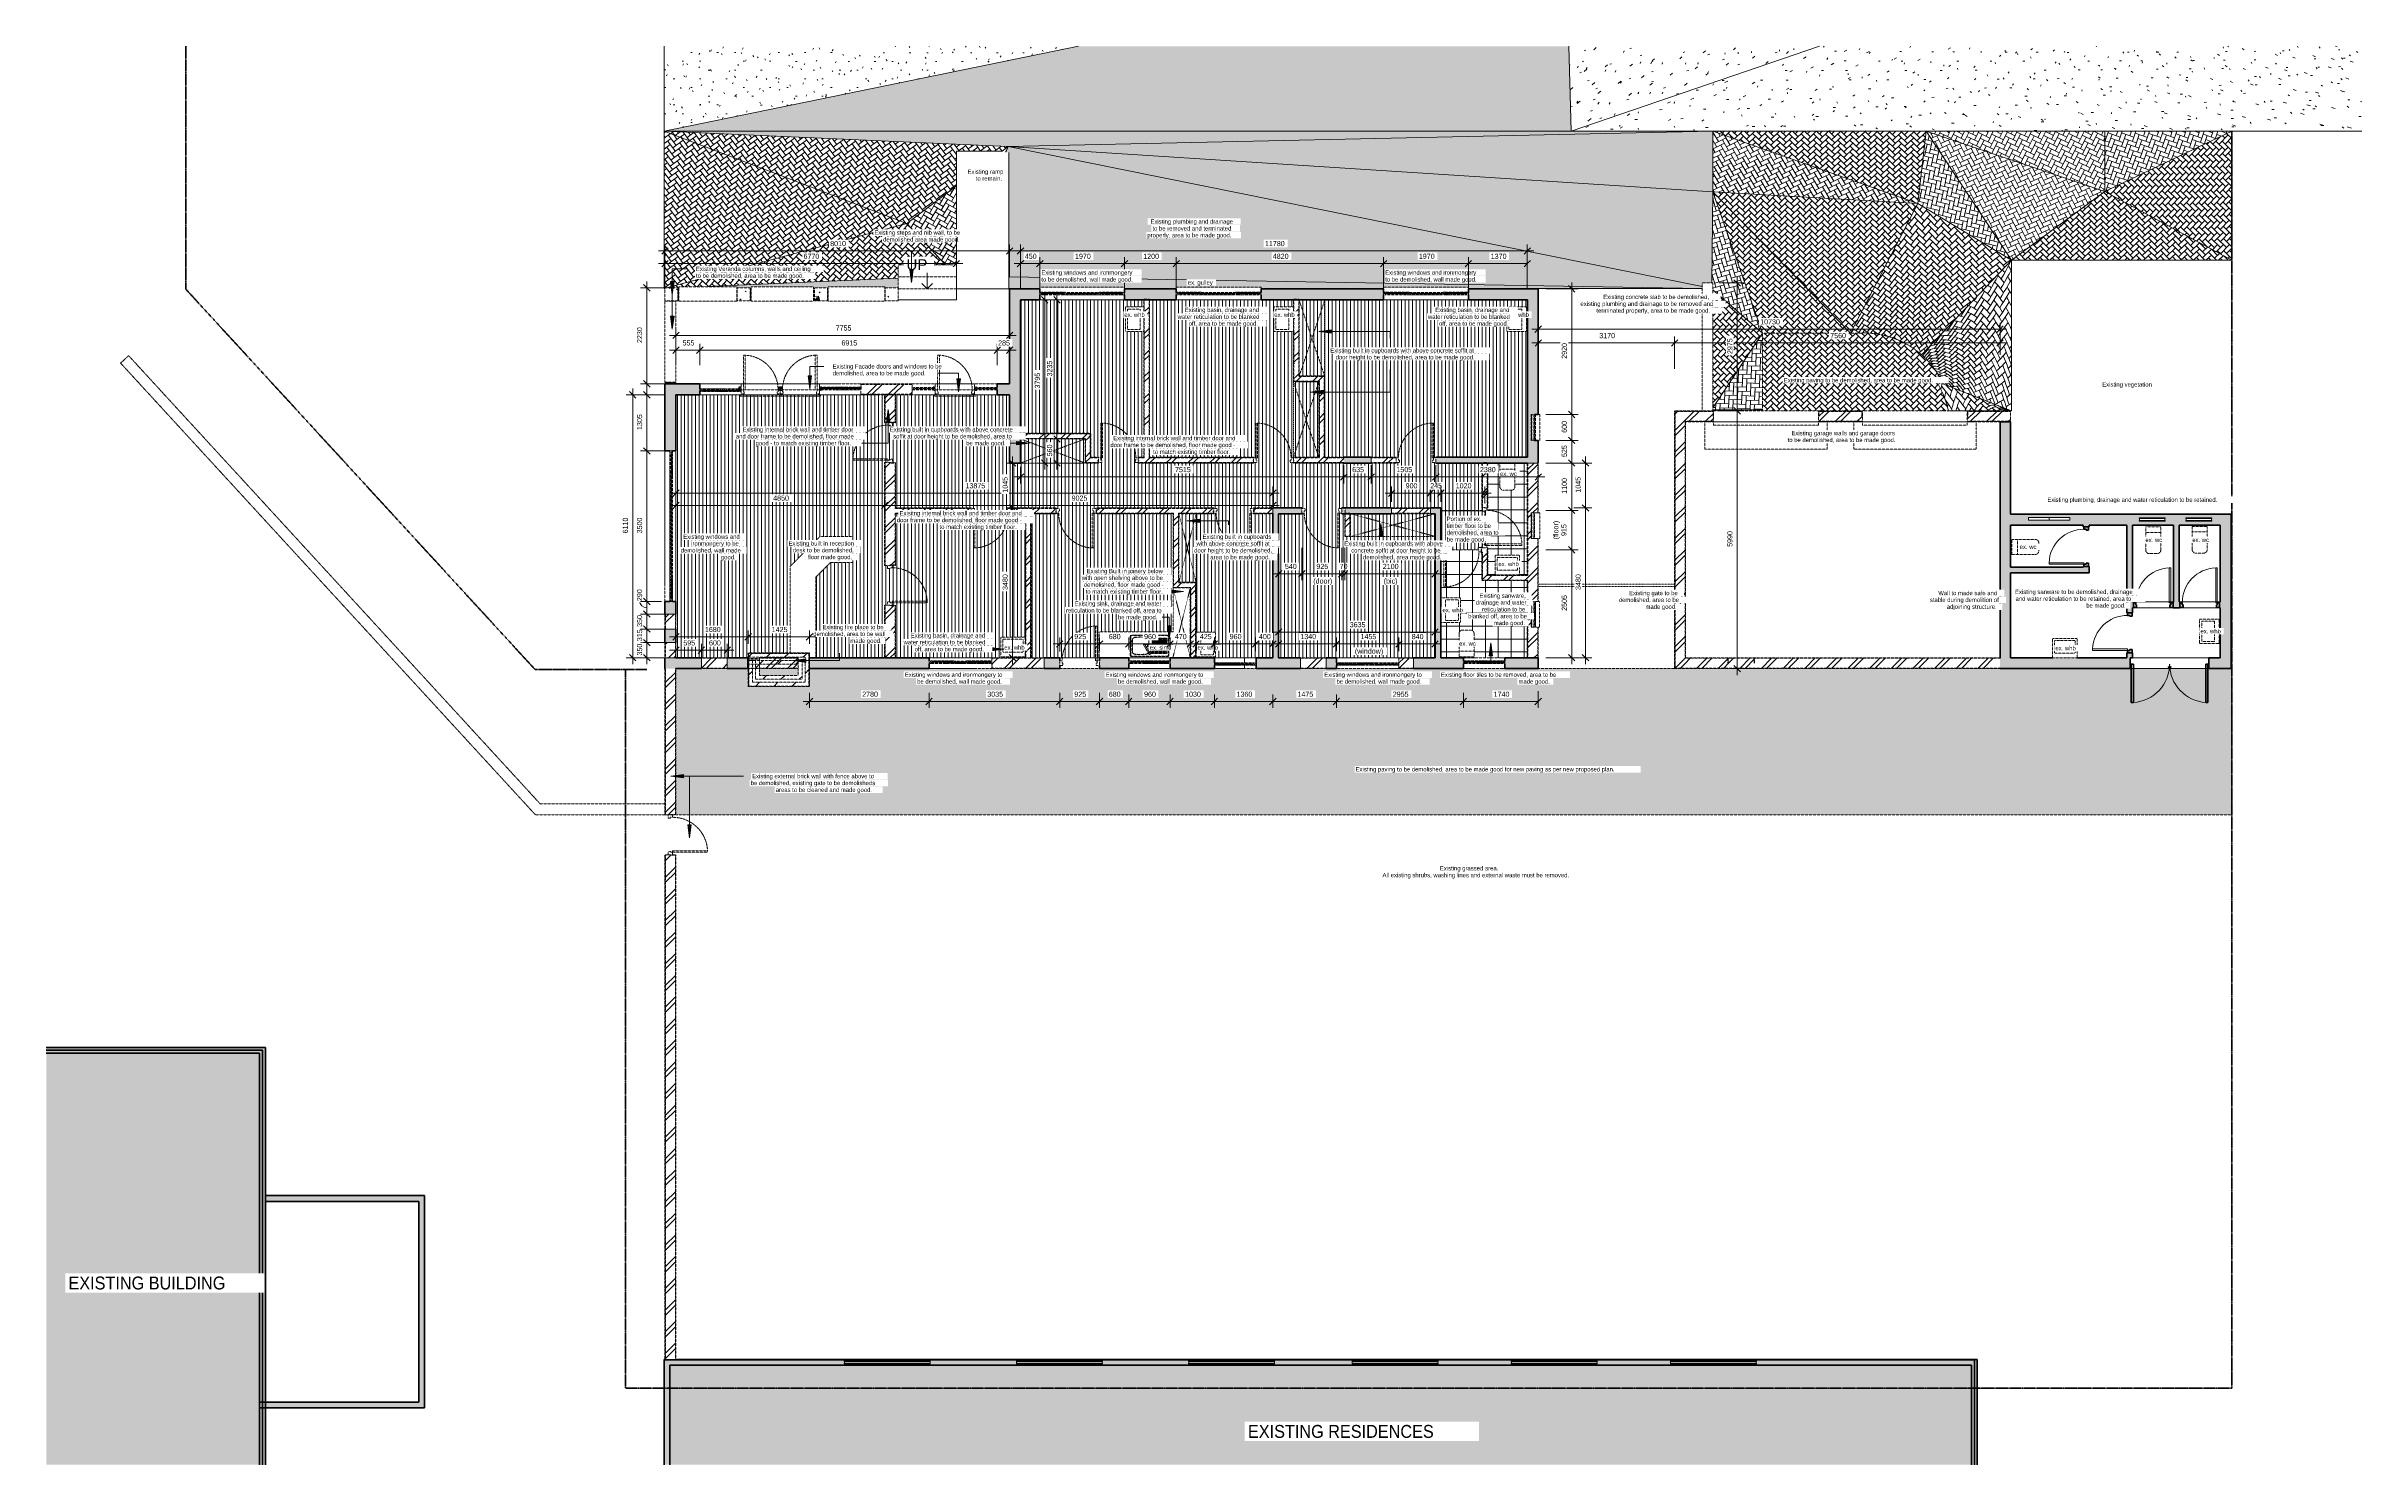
# Model space of a CAD drawing. Header units: millimetres. Extents: x -44638 to 64413, y -26305 to 6660.
# Drawn here: x -44638 to 9169, y -26305 to 6660 of the extents above; entities that cross this region are included whole.
import ezdxf

# ---------------------------------------------------------------- set-up
doc = ezdxf.new("R2010")
doc.units = ezdxf.units.MM
for name, pattern in [('Center', [31.75, 6.35, -4.7625, 15.875, -4.7625]), ('Dash', [6.35, 3.175, -3.175]), ('Demolished', [7.14375, 4.7625, -2.38125]), ('Detail Dash 2', [1.6, 0.8, -0.8])]:
    doc.linetypes.add(name, pattern=pattern)
for name, color, linetype, lineweight in [('A-ANNO-DIMS', 211, 'Continuous', 5), ('A-ANNO-DIMS-100', 211, 'Continuous', 5), ('A-DETL', 90, 'Continuous', 5), ('A-DETL-GENF', 92, 'Demolished', 5), ('A-DETL-MEDM', 33, 'Demolished', 5), ('A-DOOR', 31, 'Demolished', 5), ('A-DOOR-FRAM', 31, 'Demolished', 5), ('A-FLOR', 192, 'Continuous', 9), ('A-FLOR-PATT', 8, 'Continuous', 9), ('A-GENM', 13, 'Demolished', 5), ('A-GLAZ', 151, 'Demolished', 5), ('A-WALL', 113, 'Continuous', 9), ('A-WALL-PATT', 111, 'Continuous', 9), ('C-PROP-LINE', 91, 'Center', 40), ('G-ANNO-TEXT', 231, 'Continuous', 5), ('I-WALL', 2, 'Continuous', 9), ('P-SANR-FIXT', 6, 'Demolished', 5), ('Q-CASE', 31, 'Demolished', 5), ('S-COLS', 52, 'Demolished', 5), ('S-STRS', 31, 'Demolished', 5), ('S-STRS-ANNO', 31, 'Continuous', 5), ('S-STRS-IDEN', 31, 'Continuous', 5)]:
    doc.layers.add(name, color=color, linetype=linetype, lineweight=lineweight)
doc.styles.add('Arial', font='arial.ttf', dxfattribs={"height": 250})
doc.styles.add('Arial_1', font='arial.ttf', dxfattribs={"width": 0.9, "height": 100})
doc.styles.add('Arial_2', font='arial.ttf', dxfattribs={"width": 0.9, "height": 120})
doc.styles.add('Arial_3', font='arial.ttf', dxfattribs={"width": 0.9, "height": 300})
doc.dimstyles.new('SVA_-_1_2mm_Arial', dxfattribs={"dimscale": 304.8, "dimtxt": 122.431128, "dimasz": 0.492126, "dimexe": 0.492126, "dimexo": 0.0625, "dimgap": 0.246063, "dimtad": 1, "dimdec": 0, "dimrnd": 5, "dimzin": 0, "dimdsep": 46, "dimtxsty": 'Arial_2', "dimblk1": 'OBLIQUE', "dimblk2": 'OBLIQUE', "dimsah": 1, "dimcen": 0.09, "dimdle": 0.492126, "dimazin": 0, "dimtfac": 1, "dimtdec": 4, "dimtix": 1, "dimtmove": 0, "dimatfit": 3, "dimfxl": 1.968504, "dimfxlon": 1, "dimtvp": 1, "dimtfill": 1, "dimtolj": 1, "dimtzin": 0, "dimarcsym": 2})
doc.dimstyles.new('SVA_-_1_2mm_Arial_1', dxfattribs={"dimscale": 304.8, "dimtxt": 122.431128, "dimasz": 0.492126, "dimexe": 0.492126, "dimexo": 0.0625, "dimgap": 0.246063, "dimtad": 1, "dimdec": 0, "dimrnd": 5, "dimzin": 0, "dimdsep": 46, "dimtxsty": 'Arial_2', "dimblk1": 'OBLIQUE', "dimblk2": 'OBLIQUE', "dimsah": 1, "dimcen": 0.09, "dimdle": 0.492126, "dimazin": 0, "dimtfac": 1, "dimtdec": 4, "dimtix": 1, "dimtmove": 1, "dimatfit": 3, "dimfxl": 1.968504, "dimfxlon": 1, "dimtvp": 1, "dimtfill": 1, "dimtolj": 1, "dimtzin": 0, "dimarcsym": 2})
pattern_1 = [(45, (0, 0), (-251.4472, 251.4472), []), (45, (0, 381), (-251.4472, 251.4472), [])]
pattern_2 = [(0, (0, 0), (406.4, 101.6), [33.528, -271.272, 33.528, -271.272, -1625.6]), (0, (0, 0), (406.4, 101.6), [-609.6, 33.528, -576.072, 33.528, -271.272, -711.2]), (0, (0, 0), (406.4, 101.6), [-1524, 33.528, -169.672, 33.528, -474.472]), (120, (152.4, 50.8), (-291.18818, 301.15272), [33.528, -271.272, 33.528, -271.272, -1625.6]), (120, (152.4, 50.8), (-291.18818, 301.15272), [-609.6, 33.528, -576.072, 33.528, -271.272, -711.2]), (120, (152.4, 50.8), (-291.18818, 301.15272), [-1524, 33.528, -169.672, 33.528, -474.472]), (240, (203.2, 254), (-115.21182, -402.75272), [33.528, -271.272, 33.528, -271.272, -1625.6]), (240, (203.2, 254), (-115.21182, -402.75272), [-609.6, 33.528, -576.072, 33.528, -271.272, -711.2]), (240, (203.2, 254), (-115.21182, -402.75272), [-1524, 33.528, -169.672, 33.528, -474.472])]
pattern_3 = [(45, (19747.06, 7675.67), (-112.2532, 112.2532), []), (135, (19747.06, 7675.67), (-336.7596, 112.2532), [396.875, -238.125])]
pattern_4 = [(45, (21310.56, -896.33), (-112.2532, 112.2532), []), (135, (21310.56, -896.33), (-336.7596, 112.2532), [396.875, -238.125])]
pattern_5 = [(45, (21310.56, -896.33), (-251.447, 251.447), []), (45, (21310.56, -515.33), (-251.447, 251.447), [])]
pattern_6 = [(45, (18139.06, -896.33), (-112.2532, 112.2532), []), (135, (18139.06, -896.33), (-336.7596, 112.2532), [396.875, -238.125])]
pattern_7 = [(45, (13319.56, -896.33), (-112.2532, 112.2532), []), (135, (13319.56, -896.33), (-336.7596, 112.2532), [396.875, -238.125])]
pattern_8 = [(45, (13319.56, -896.33), (-251.447, 251.447), []), (45, (13319.56, -515.33), (-251.447, 251.447), [])]
pattern_9 = [(225, (-16269.06, -7675.67), (112.2532, -112.2532), []), (315, (-16269.06, -7675.67), (336.7596, -112.2532), [396.875, -238.125])]
pattern_10 = [(45, (24139.56, 7675.67), (-112.2532, 112.2532), []), (135, (24139.56, 7675.67), (-336.7596, 112.2532), [396.875, -238.125])]
pattern_11 = [(45, (24139.56, 7675.67), (-251.447, 251.447), []), (45, (24139.56, 8056.67), (-251.447, 251.447), [])]
pattern_12 = [(45, (0, 0), (-212.132, 212.132), [])]
pattern_13 = [(45, (11970.56, 7675.67), (-112.2532, 112.2532), []), (135, (11970.56, 7675.67), (-336.7596, 112.2532), [396.875, -238.125])]
pattern_14 = [(45, (11970.56, 7675.67), (-251.447, 251.447), []), (45, (11970.56, 8056.67), (-251.447, 251.447), [])]
pattern_15 = [(225, (-13186.56, -7675.67), (112.2532, -112.2532), []), (315, (-13186.56, -7675.67), (336.7596, -112.2532), [396.875, -238.125])]
pattern_16 = [(225, (-13186.56, -7675.67), (251.447, -251.447), []), (225, (-13186.56, -8056.67), (251.447, -251.447), [])]
pattern_17 = [(135, (-3749.17, 30133.56), (-112.2532, -112.2532), []), (225, (-3749.17, 30133.56), (-112.2532, -336.7596), [396.875, -238.125])]
pattern_18 = [(225, (-28227.06, -1311.67), (112.2532, -112.2532), []), (315, (-28227.06, -1311.67), (336.7596, -112.2532), [396.875, -238.125])]
pattern_19 = [(225, (-28227.06, -1311.67), (251.447, -251.447), []), (225, (-28227.06, -1692.67), (251.447, -251.447), [])]
pattern_20 = [(45, (26936.06, 1311.67), (-112.2532, 112.2532), []), (135, (26936.06, 1311.67), (-336.7596, 112.2532), [396.875, -238.125])]

# ---------------------------------------------------------------- blocks, each defined once
blk = doc.blocks.new('Door Timber Frame - Single - Single Timber Framed Flush Panel - 813x2032mm-606803-DEMOLITION - EXISTING GROUND STOREY PLAN')
at = {"layer": 'A-DOOR', "color": 41, "lineweight": 18}
for p, q in [((-123.5, 57), (-199.5, 57)), ((-199.5, 57), (-199.5, -50)), ((-143.5, -50), (-143.5, 0)), ((-143.5, 0), (-123.5, 0)), ((-123.5, 0), (-123.5, 57)), ((725.5, 57), (649.5, 57)), ((649.5, 57), (649.5, 0)), ((649.5, 0), (669.5, 0)), ((725.5, -50), (725.5, 57)), ((-199.5, -50), (-143.5, -50)), ((669.5, 0), (669.5, -50)), ((669.5, -50), (725.5, -50))]:
    blk.add_line(p, q, dxfattribs=at)
at = {"layer": 'A-DOOR', "color": 254}
for p, q in [((-143.5, -863), (-143.5, -50)), ((-143.5, -50), (-109.5, -50)), ((-109.5, -50), (-109.5, -863)), ((-109.5, -863), (-143.5, -863))]:
    blk.add_line(p, q, dxfattribs=at)
blk.add_arc((-143.5, -50), 813, 272.39683, 0, dxfattribs=at)
blk = doc.blocks.new('Door Timber Frame - Single - Single Timber Framed Flush Panel - 813x2032mm-607712-DEMOLITION - EXISTING GROUND STOREY PLAN')
at = {"layer": 'A-DOOR', "color": 254}
for p, q in [((-109.5, 863), (-143.5, 863)), ((-143.5, 863), (-143.5, 50)), ((-109.5, 50), (-109.5, 863)), ((-143.5, 50), (-109.5, 50))]:
    blk.add_line(p, q, dxfattribs=at)
at = {"layer": 'A-DOOR', "color": 41, "lineweight": 18}
for p, q in [((-199.5, -57), (-199.5, 50)), ((-199.5, 50), (-143.5, 50)), ((-143.5, 50), (-143.5, 0)), ((649.5, 0), (669.5, 0)), ((649.5, -57), (649.5, 0)), ((669.5, 0), (669.5, 50)), ((669.5, 50), (725.5, 50)), ((725.5, 50), (725.5, -57)), ((-123.5, -57), (-199.5, -57)), ((-143.5, 0), (-123.5, 0)), ((-123.5, 0), (-123.5, -57)), ((725.5, -57), (649.5, -57))]:
    blk.add_line(p, q, dxfattribs=at)
at = {"layer": 'A-DOOR', "color": 254}
blk.add_arc((-143.5, 50), 813, 0, 87.60317, dxfattribs=at)
blk = doc.blocks.new('Door Timber Frame - Single - Single Timber Framed Flush Panel - 813x2032mm-610370-DEMOLITION - EXISTING GROUND STOREY PLAN')
at = {"layer": 'A-DOOR', "color": 41, "lineweight": 18}
for p, q in [((-123.5, 57), (-199.5, 57)), ((-199.5, 57), (-199.5, -50)), ((-143.5, -50), (-143.5, 0)), ((-143.5, 0), (-123.5, 0)), ((-123.5, 0), (-123.5, 57)), ((725.5, 57), (649.5, 57)), ((649.5, 57), (649.5, 0)), ((649.5, 0), (669.5, 0)), ((725.5, -50), (725.5, 57)), ((-199.5, -50), (-143.5, -50)), ((669.5, 0), (669.5, -50)), ((669.5, -50), (725.5, -50))]:
    blk.add_line(p, q, dxfattribs=at)
at = {"layer": 'A-DOOR', "color": 254}
for p, q in [((-143.5, -863), (-143.5, -50)), ((-143.5, -50), (-109.5, -50)), ((-109.5, -50), (-109.5, -863)), ((-109.5, -863), (-143.5, -863))]:
    blk.add_line(p, q, dxfattribs=at)
blk.add_arc((-143.5, -50), 813, 272.39683, 0, dxfattribs=at)
blk = doc.blocks.new('Door Timber Frame - Single - Single Timber Framed Flush Panel - 813x2032mm-612731-DEMOLITION - EXISTING GROUND STOREY PLAN')
at = {"layer": 'A-DOOR', "color": 254}
for p, q in [((-109.5, 863), (-143.5, 863)), ((-143.5, 863), (-143.5, 50)), ((-109.5, 50), (-109.5, 863)), ((-143.5, 50), (-109.5, 50))]:
    blk.add_line(p, q, dxfattribs=at)
at = {"layer": 'A-DOOR', "color": 41, "lineweight": 18}
for p, q in [((-199.5, -57), (-199.5, 50)), ((-199.5, 50), (-143.5, 50)), ((-143.5, 50), (-143.5, 0)), ((649.5, 0), (669.5, 0)), ((649.5, -57), (649.5, 0)), ((669.5, 0), (669.5, 50)), ((669.5, 50), (725.5, 50)), ((725.5, 50), (725.5, -57)), ((-123.5, -57), (-199.5, -57)), ((-143.5, 0), (-123.5, 0)), ((-123.5, 0), (-123.5, -57)), ((725.5, -57), (649.5, -57))]:
    blk.add_line(p, q, dxfattribs=at)
at = {"layer": 'A-DOOR', "color": 254}
blk.add_arc((-143.5, 50), 813, 0, 87.60317, dxfattribs=at)
blk = doc.blocks.new('Washhandbasin - Washhandbasin-27262-DEMOLITION - EXISTING GROUND STOREY PLAN')
at = {"layer": 'P-SANR-FIXT', "color": 254}
for p, q in [((-285, 22), (-285, -403)), ((270, 37), (-270, 37)), ((285, -403), (285, 22)), ((-270, -418), (270, -418)), ((-237.5, -358.5), (-237.5, -85)), ((-225.5, -73), (225.5, -73)), ((225.5, -370.5), (-225.5, -370.5)), ((237.5, -85), (237.5, -358.5))]:
    blk.add_line(p, q, dxfattribs=at)
for centre, radius, start, end in [((-270, 22), 15, 90, 180), ((270, 22), 15, 360, 90), ((-270, -403), 15, 180, 270), ((-225.5, -85), 12, 90, 180), ((-225.5, -358.5), 12, 180, 270), ((225.5, -85), 12, 0, 90), ((225.5, -358.5), 12, 270, 0), ((270, -403), 15, 270, 360)]:
    blk.add_arc(centre, radius, start, end, dxfattribs=at)
blk = doc.blocks.new('Washhandbasin - Washhandbasin-V1-DEMOLITION - EXISTING GROUND STOREY PLAN')
at = {"layer": 'P-SANR-FIXT', "color": 254}
for p, q in [((-285, 22), (-285, -403)), ((285, -403), (285, 22)), ((-270, -418), (270, -418)), ((-237.5, -358.5), (-237.5, -85)), ((-225.5, -73), (225.5, -73)), ((225.5, -370.5), (-225.5, -370.5)), ((237.5, -85), (237.5, -358.5))]:
    blk.add_line(p, q, dxfattribs=at)
for centre, radius, start, end in [((-270, 22), 15, 90, 180), ((270, 22), 15, 360, 90), ((-270, -403), 15, 180, 270), ((-225.5, -85), 12, 90, 180), ((-225.5, -358.5), 12, 180, 270), ((225.5, -85), 12, 0, 90), ((225.5, -358.5), 12, 270, 0), ((270, -403), 15, 270, 360)]:
    blk.add_arc(centre, radius, start, end, dxfattribs=at)
blk = doc.blocks.new('Washhandbasin - Washhandbasin-V2-DEMOLITION - EXISTING GROUND STOREY PLAN')
at = {"layer": 'P-SANR-FIXT', "color": 254}
for p, q in [((-285, 8), (-285, -403)), ((285, -403), (285, 8)), ((-270, -418), (270, -418)), ((-237.5, -358.5), (-237.5, -85)), ((-225.5, -73), (225.5, -73)), ((225.5, -370.5), (-225.5, -370.5)), ((237.5, -85), (237.5, -358.5))]:
    blk.add_line(p, q, dxfattribs=at)
for centre, radius, start, end in [((-270, -403), 15, 180, 270), ((-225.5, -85), 12, 90, 180), ((-225.5, -358.5), 12, 180, 270), ((225.5, -85), 12, 0, 90), ((225.5, -358.5), 12, 270, 0), ((270, -403), 15, 270, 360)]:
    blk.add_arc(centre, radius, start, end, dxfattribs=at)
blk = doc.blocks.new('Watercloset - Watercloset-27258-DEMOLITION - EXISTING GROUND STOREY PLAN')
at = {"layer": 'P-SANR-FIXT', "color": 254}
for p, q in [((175, -10), (-175, -10)), ((-175, -10), (-175, -549)), ((-175, -140), (175, -140)), ((175, -549), (175, -10)), ((-90, -634), (90, -634))]:
    blk.add_line(p, q, dxfattribs=at)
for centre, start, end in [((-90, -549), 180, 270), ((90, -549), 270, 0)]:
    blk.add_arc(centre, 85, start, end, dxfattribs=at)
blk = doc.blocks.new('Door Timber Frame - Single - Single Timber Framed Flush Panel - 813x2032mm-1067781-DEMOLITION - EXISTING GROUND STOREY PLAN')
at = {"layer": 'A-DOOR', "color": 41, "lineweight": 18}
for p, q in [((-123.5, 57), (-199.5, 57)), ((-199.5, 57), (-199.5, -50)), ((-143.5, -50), (-143.5, 0)), ((-143.5, 0), (-123.5, 0)), ((-123.5, 0), (-123.5, 57)), ((725.5, 57), (649.5, 57)), ((649.5, 57), (649.5, 0)), ((649.5, 0), (669.5, 0)), ((725.5, -50), (725.5, 57)), ((-199.5, -50), (-143.5, -50)), ((669.5, 0), (669.5, -50)), ((669.5, -50), (725.5, -50))]:
    blk.add_line(p, q, dxfattribs=at)
at = {"layer": 'A-DOOR', "color": 254}
for p, q in [((-143.5, -863), (-143.5, -50)), ((-143.5, -50), (-109.5, -50)), ((-109.5, -50), (-109.5, -863)), ((-109.5, -863), (-143.5, -863))]:
    blk.add_line(p, q, dxfattribs=at)
blk.add_arc((-143.5, -50), 813, 272.39683, 0, dxfattribs=at)
blk = doc.blocks.new('Washhandbasin - Washhandbasin-V3-DEMOLITION - EXISTING GROUND STOREY PLAN')
at = {"layer": 'P-SANR-FIXT', "color": 254}
for p, q in [((270, 37), (-270, 37)), ((285, -403), (285, 22)), ((-270, -418), (270, -418)), ((-237.5, -358.5), (-237.5, -85)), ((-225.5, -73), (225.5, -73)), ((225.5, -370.5), (-225.5, -370.5)), ((237.5, -85), (237.5, -358.5))]:
    blk.add_line(p, q, dxfattribs=at)
for centre, radius, start, end in [((-270, 22), 15, 90, 180), ((270, 22), 15, 360, 90), ((-270, -403), 15, 180, 270), ((-225.5, -85), 12, 90, 180), ((-225.5, -358.5), 12, 180, 270), ((225.5, -85), 12, 0, 90), ((225.5, -358.5), 12, 270, 0), ((270, -403), 15, 270, 360)]:
    blk.add_arc(centre, radius, start, end, dxfattribs=at)
blk = doc.blocks.new('Durowin 949 x 1022 NC7 - NC7-1067762-DEMOLITION - EXISTING GROUND STOREY PLAN')
at = {"layer": 'A-DETL-GENF'}
h = blk.add_hatch(dxfattribs=at)
h.set_pattern_fill('FP_3', color=254, style=0, pattern_type=2)
h.set_pattern_definition(pattern_3)
h.paths.add_polyline_path([(607, -11), (651, -11), (651, 17), (639, 17), (639, 45), (619, 45), (619, 17), (607, 17)])
h = blk.add_hatch(dxfattribs=at)
h.set_pattern_fill('FP_3', color=254, style=0, pattern_type=2)
h.set_pattern_definition(pattern_3)
h.paths.add_polyline_path([(640, 18), (673, 19), (677, 22), (677, 34), (673, 34), (673, 50), (639, 50), (633, 48), (633, 46), (640, 46), (640, 35), (643, 35), (643, 32), (640, 32)])
h = blk.add_hatch(dxfattribs=at)
h.set_pattern_fill('FP_3', color=254, style=0, pattern_type=2)
h.set_pattern_definition(pattern_3)
h.paths.add_polyline_path([(837, -11), (881, -11), (881, 17), (869, 17), (869, 45), (849, 45), (849, 17), (837, 17)])
at = {"layer": 'A-DETL-GENF', "color": 254}
for p, q in [((264, 45), (293, 45)), ((264, 13), (264, 45)), ((272, 13), (264, 13)), ((264, 8), (272, 8)), ((264, -11), (264, 8)), ((272, 8), (272, 13)), ((287, 48), (293, 50)), ((287, 46), (287, 48)), ((294, 46), (287, 46)), ((293, 50), (327, 50)), ((293, 45), (293, 17)), ((293, 17), (308, 17)), ((294, 35), (294, 46)), ((297, 35), (294, 35)), ((294, 32), (297, 32)), ((294, 18), (294, 32)), ((327, 18), (294, 18)), ((297, 32), (297, 35)), ((308, 17), (837, 17)), ((308, 17), (308, -11)), ((327, 50), (815, 50)), ((327, 50), (327, 34)), ((327, 40), (815, 40)), ((327, 34), (815, 34)), ((327, 34), (331, 34)), ((327, 19), (327, 18)), ((329, 19), (327, 19)), ((331, 34), (331, 22)), ((811, 22), (331, 22)), ((331, 22), (331, 22)), ((607, 17), (881, 17)), ((869, 45), (619, 45)), ((869, 23), (619, 23)), ((633, 48), (639, 50)), ((633, 46), (633, 48)), ((640, 46), (633, 46)), ((639, 50), (673, 50)), ((640, 35), (640, 46)), ((643, 35), (640, 35)), ((640, 32), (643, 32)), ((640, 18), (640, 32)), ((673, 18), (640, 18)), ((643, 32), (643, 35)), ((1180, 17), (651, 17)), ((673, 50), (1161, 50)), ((673, 50), (673, 34)), ((1161, 40), (673, 40)), ((673, 34), (677, 34)), ((673, 19), (673, 18)), ((675, 19), (673, 19)), ((1157, 34), (677, 34)), ((677, 34), (677, 22)), ((677, 22), (1157, 22)), ((677, 22), (677, 22)), ((815, 34), (811, 34)), ((811, 34), (811, 22)), ((811, 22), (812, 22)), ((814, 19), (815, 19)), ((849, 50), (815, 50)), ((815, 50), (815, 34)), ((815, 19), (815, 18)), ((815, 18), (848, 18)), ((845, 32), (845, 35)), ((845, 35), (848, 35)), ((848, 32), (845, 32)), ((848, 35), (848, 46)), ((848, 46), (855, 46)), ((848, 18), (848, 32)), ((855, 48), (849, 50)), ((855, 46), (855, 48)), ((1161, 34), (1157, 34)), ((1157, 34), (1157, 22)), ((1157, 22), (1158, 22)), ((1160, 19), (1161, 19)), ((1195, 50), (1161, 50)), ((1161, 50), (1161, 34)), ((1161, 19), (1161, 18)), ((1161, 18), (1194, 18)), ((1195, 17), (1180, 17)), ((1180, 17), (1180, -11)), ((1191, 32), (1191, 35)), ((1191, 35), (1194, 35)), ((1194, 32), (1191, 32)), ((1194, 35), (1194, 46)), ((1194, 46), (1201, 46)), ((1194, 18), (1194, 32)), ((1201, 48), (1195, 50)), ((1224, 45), (1195, 45)), ((1195, 45), (1195, 17)), ((1201, 46), (1201, 48)), ((1216, 8), (1216, 13)), ((1216, 13), (1224, 13)), ((1224, 8), (1216, 8)), ((1224, 13), (1224, 45)), ((1224, -11), (1224, 8)), ((308, -11), (264, -11)), ((308, -11), (837, -11)), ((607, -11), (881, -11)), ((1180, -11), (651, -11)), ((1180, -11), (1224, -11))]:
    blk.add_line(p, q, dxfattribs=at)
for centre, start, end in [((328, 22), 286.0731, 1.1021), ((674, 22), 286.0731, 1.1021), ((815, 22), 178.8979, 253.9269), ((1161, 22), 178.8979, 253.9269)]:
    blk.add_arc(centre, 3.06, start, end, dxfattribs=at)
at = {"layer": 'A-DETL-MEDM', "color": 254}
for p, q in [((619, 17), (607, 17)), ((607, 17), (607, -11)), ((639, 45), (619, 45)), ((619, 45), (619, 17)), ((639, 17), (639, 45)), ((651, 17), (639, 17)), ((651, -11), (651, 17)), ((849, 17), (837, 17)), ((837, 17), (837, -11)), ((869, 45), (849, 45)), ((849, 45), (849, 17)), ((869, 17), (869, 45)), ((881, 17), (869, 17)), ((881, -11), (881, 17)), ((607, -11), (651, -11)), ((837, -11), (881, -11))]:
    blk.add_line(p, q, dxfattribs=at)
at = {"layer": 'A-GLAZ', "color": 41, "lineweight": 18}
for p, q in [((264, 13), (264, 8)), ((308, 12), (607, 12)), ((619, 22), (331, 22)), ((651, 12), (700, 12)), ((700, 22), (677, 22)), ((744, 45), (700, 45)), ((700, 45), (700, -11)), ((700, 12), (700, 22)), ((744, -11), (744, 45)), ((744, 45), (744, -11)), ((788, 45), (744, 45)), ((788, -11), (788, 45)), ((811, 22), (788, 22)), ((788, 22), (788, 12)), ((788, 12), (837, 12)), ((1157, 22), (869, 22)), ((881, 12), (1180, 12)), ((1224, 8), (1224, 13)), ((700, -11), (744, -11)), ((744, -11), (788, -11))]:
    blk.add_line(p, q, dxfattribs=at)
at = {"layer": 'A-GLAZ', "color": 254}
for p, q in [((327, 45), (619, 45)), ((673, 45), (700, 45)), ((788, 45), (815, 45)), ((869, 45), (1161, 45)), ((308, -11), (607, -11)), ((651, -11), (700, -11)), ((788, -11), (837, -11)), ((881, -11), (1180, -11))]:
    blk.add_line(p, q, dxfattribs=at)
blk = doc.blocks.new('Door Timber Frame - Single - Single Timber Framed Flush Panel - 813x2032mm-1067758-DEMOLITION - EXISTING GROUND STOREY PLAN')
at = {"layer": 'A-DOOR', "color": 41, "lineweight": 18}
for p, q in [((-123.5, 57), (-199.5, 57)), ((-199.5, 57), (-199.5, -50)), ((-143.5, -50), (-143.5, 0)), ((-143.5, 0), (-123.5, 0)), ((-123.5, 0), (-123.5, 57)), ((725.5, 57), (649.5, 57)), ((649.5, 57), (649.5, 0)), ((649.5, 0), (669.5, 0)), ((725.5, -50), (725.5, 57)), ((-199.5, -50), (-143.5, -50)), ((669.5, 0), (669.5, -50)), ((669.5, -50), (725.5, -50))]:
    blk.add_line(p, q, dxfattribs=at)
at = {"layer": 'A-DOOR', "color": 254}
for p, q in [((-143.5, -863), (-143.5, -50)), ((-143.5, -50), (-109.5, -50)), ((-109.5, -50), (-109.5, -863)), ((-109.5, -863), (-143.5, -863))]:
    blk.add_line(p, q, dxfattribs=at)
blk.add_arc((-143.5, -50), 813, 272.39683, 0, dxfattribs=at)
blk = doc.blocks.new('Column Concrete Square Column - Concrete 300 x 300mm-1067780-DEMOLITION - EXISTING GROUND STOREY PLAN')
at = {"layer": 'S-COLS'}
h = blk.add_hatch(dxfattribs=at)
h.set_pattern_fill('FP_4', color=254, style=0, pattern_type=2)
h.set_pattern_definition([(230, (-30113.56, 896.3), (-728.737, 63.756), [76.2, -838.2]), (175, (-30113.56, 896.3), (140.972, -764.228), [60.96, -670.56]), (280.451, (-30174.3, 901.64), (-587.77, -700.467), [64.76, -712.36]), (226.184, (-30113.6, 693.1), (-1084.316, 168.17), [114.3, -1257.3]), (276.636, (-30203.9, 707.1), (-949.61, -989.71), [97.14, -1068.54]), (171.184, (-30113.6, 693.1), (-949.62, -989.7), [91.44, -1005.84]), (201, (-30215.16, 743.9), (-606.458, 409.06), [76.2, -838.2]), (146, (-30215.16, 743.9), (-247.208, -736.753), [60.96, -670.56]), (251.451, (-30265.7, 778), (-853.668, -327.685), [64.76, -712.36]), (217.5, (-30113.56, 896.33), (-12.3547, -338.2201), [33.528, -628.904, 33.528, -647.192, -673.1]), (217.5, (-30113.56, 896.33), (-12.3547, -338.2201), [-1343.152, 33.528, -639.572]), (187.5, (-30113.56, 896.33), (-267.279, -400.722), [33.528, -354.584, 33.528, -870.204]), (187.5, (-30113.56, 896.33), (-267.279, -400.722), [-421.64, -613.664, 33.528, -223.012]), (147.5, (-29887, 896.33), (-542.3633, 22.9153), [33.528, -220.472, 33.528, -1810.512]), (147.5, (-29887, 896.33), (-542.3633, 22.9153), [-287.528, -758.952, 33.528, -1018.032]), (137.5, (-29785.4, 896.33), (-592.517, -101.707), [33.528, -296.672, 33.528, -492.76, -746.76]), (137.5, (-29785.4, 896.33), (-592.517, -101.707), [-856.488, 33.528, -713.232])])
h.paths.add_polyline_path([(150, 150), (-150, 150), (-150, -150), (150, -150)])
at = {"layer": 'S-COLS', "color": 41, "lineweight": 18}
for p, q in [((150, 150), (-150, 150)), ((-150, 150), (-150, -150)), ((150, -150), (150, 150)), ((-150, -150), (150, -150))]:
    blk.add_line(p, q, dxfattribs=at)
blk = doc.blocks.new('Column Concrete Square Column - Concrete 300 x 300mm-V4-DEMOLITION - EXISTING GROUND STOREY PLAN')
at = {"layer": 'S-COLS'}
h = blk.add_hatch(dxfattribs=at)
h.set_pattern_fill('FP_5', color=254, style=0, pattern_type=2)
h.set_pattern_definition([(230, (-28433.56, 896.3), (-728.737, 63.756), [76.2, -838.2]), (175, (-28433.56, 896.3), (140.972, -764.228), [60.96, -670.56]), (280.451, (-28494.3, 901.64), (-587.77, -700.467), [64.76, -712.36]), (226.184, (-28433.6, 693.1), (-1084.316, 168.17), [114.3, -1257.3]), (276.636, (-28523.9, 707.1), (-949.61, -989.71), [97.14, -1068.54]), (171.184, (-28433.6, 693.1), (-949.62, -989.7), [91.44, -1005.84]), (201, (-28535.16, 743.9), (-606.458, 409.06), [76.2, -838.2]), (146, (-28535.16, 743.9), (-247.208, -736.753), [60.96, -670.56]), (251.451, (-28585.7, 778), (-853.668, -327.685), [64.76, -712.36]), (217.5, (-28433.56, 896.33), (-12.3547, -338.22), [33.528, -628.904, 33.528, -647.192, -673.1]), (217.5, (-28433.56, 896.33), (-12.3547, -338.22), [-1343.152, 33.528, -639.572]), (187.5, (-28433.56, 896.33), (-267.279, -400.722), [33.528, -354.584, 33.528, -870.204]), (187.5, (-28433.56, 896.33), (-267.279, -400.722), [-421.64, -613.664, 33.528, -223.012]), (147.5, (-28207, 896.33), (-542.3633, 22.9153), [33.528, -220.472, 33.528, -1810.512]), (147.5, (-28207, 896.33), (-542.3633, 22.9153), [-287.528, -758.952, 33.528, -1018.032]), (137.5, (-28105.4, 896.33), (-592.517, -101.707), [33.528, -296.672, 33.528, -492.76, -746.76]), (137.5, (-28105.4, 896.33), (-592.517, -101.707), [-856.488, 33.528, -713.232])])
h.paths.add_polyline_path([(150, 150), (-150, 150), (-150, -150), (150, -150)])
at = {"layer": 'S-COLS', "color": 41, "lineweight": 18}
for p, q in [((150, 150), (-150, 150)), ((-150, 150), (-150, -150)), ((150, -150), (150, 150)), ((-150, -150), (150, -150))]:
    blk.add_line(p, q, dxfattribs=at)
blk = doc.blocks.new('Column Concrete Square Column - Concrete 300 x 300mm-V5-DEMOLITION - EXISTING GROUND STOREY PLAN')
at = {"layer": 'S-COLS'}
h = blk.add_hatch(dxfattribs=at)
h.set_pattern_fill('FP_6', color=254, style=0, pattern_type=2)
h.set_pattern_definition([(230, (-26633.56, 896.3), (-728.737, 63.756), [76.2, -838.2]), (175, (-26633.56, 896.3), (140.972, -764.228), [60.96, -670.56]), (280.451, (-26694.3, 901.64), (-587.77, -700.467), [64.76, -712.36]), (226.184, (-26633.6, 693.1), (-1084.316, 168.17), [114.3, -1257.3]), (276.636, (-26723.9, 707.1), (-949.61, -989.71), [97.14, -1068.54]), (171.184, (-26633.6, 693.1), (-949.62, -989.7), [91.44, -1005.84]), (201, (-26735.16, 743.9), (-606.458, 409.06), [76.2, -838.2]), (146, (-26735.16, 743.9), (-247.208, -736.753), [60.96, -670.56]), (251.451, (-26785.7, 778), (-853.668, -327.685), [64.76, -712.36]), (217.5, (-26633.56, 896.33), (-12.3547, -338.22), [33.528, -628.904, 33.528, -647.192, -673.1]), (217.5, (-26633.56, 896.33), (-12.3547, -338.22), [-1343.152, 33.528, -639.572]), (187.5, (-26633.56, 896.33), (-267.279, -400.722), [33.528, -354.584, 33.528, -870.204]), (187.5, (-26633.56, 896.33), (-267.279, -400.722), [-421.64, -613.664, 33.528, -223.012]), (147.5, (-26407, 896.33), (-542.3633, 22.9153), [33.528, -220.472, 33.528, -1810.512]), (147.5, (-26407, 896.33), (-542.3633, 22.9153), [-287.528, -758.952, 33.528, -1018.032]), (137.5, (-26305.4, 896.33), (-592.517, -101.707), [33.528, -296.672, 33.528, -492.76, -746.76]), (137.5, (-26305.4, 896.33), (-592.517, -101.707), [-856.488, 33.528, -713.232])])
h.paths.add_polyline_path([(150, 150), (-150, 150), (-150, -150), (150, -150)])
at = {"layer": 'S-COLS', "color": 41, "lineweight": 18}
for p, q in [((150, 150), (-150, 150)), ((-150, 150), (-150, -150)), ((150, -150), (150, 150)), ((-150, -150), (150, -150))]:
    blk.add_line(p, q, dxfattribs=at)
blk = doc.blocks.new('Column Concrete Square Column - Concrete 300 x 300mm-618737-DEMOLITION - EXISTING GROUND STOREY PLAN')
at = {"layer": 'S-COLS'}
h = blk.add_hatch(dxfattribs=at)
h.set_pattern_fill('FP_7', color=254, style=0, pattern_type=2)
h.set_pattern_definition([(230, (-24992.56, 896.3), (-728.737, 63.756), [76.2, -838.2]), (175, (-24992.56, 896.3), (140.972, -764.228), [60.96, -670.56]), (280.451, (-25053.3, 901.64), (-587.77, -700.467), [64.76, -712.36]), (226.184, (-24992.6, 693.1), (-1084.316, 168.17), [114.3, -1257.3]), (276.636, (-25082.9, 707.1), (-949.61, -989.71), [97.14, -1068.54]), (171.184, (-24992.6, 693.1), (-949.62, -989.7), [91.44, -1005.84]), (201, (-25094.16, 743.9), (-606.458, 409.06), [76.2, -838.2]), (146, (-25094.16, 743.9), (-247.208, -736.753), [60.96, -670.56]), (251.451, (-25144.7, 778), (-853.668, -327.685), [64.76, -712.36]), (217.5, (-24992.56, 896.33), (-12.3547, -338.22), [33.528, -628.904, 33.528, -647.192, -673.1]), (217.5, (-24992.56, 896.33), (-12.3547, -338.22), [-1343.152, 33.528, -639.572]), (187.5, (-24992.56, 896.33), (-267.279, -400.722), [33.528, -354.584, 33.528, -870.204]), (187.5, (-24992.56, 896.33), (-267.279, -400.722), [-421.64, -613.664, 33.528, -223.012]), (147.5, (-24766, 896.33), (-542.3633, 22.9153), [33.528, -220.472, 33.528, -1810.512]), (147.5, (-24766, 896.33), (-542.3633, 22.9153), [-287.528, -758.952, 33.528, -1018.032]), (137.5, (-24664.4, 896.33), (-592.517, -101.707), [33.528, -296.672, 33.528, -492.76, -746.76]), (137.5, (-24664.4, 896.33), (-592.517, -101.707), [-856.488, 33.528, -713.232])])
h.paths.add_polyline_path([(150, 150), (-150, 150), (-150, -150), (150, -150)])
at = {"layer": 'S-COLS', "color": 41, "lineweight": 18}
for p, q in [((150, 150), (-150, 150)), ((-150, 150), (-150, -150)), ((150, -150), (150, 150)), ((-150, -150), (150, -150))]:
    blk.add_line(p, q, dxfattribs=at)
blk = doc.blocks.new('Durowin 1540 x 1511 ND54 - ND54-1067759-DEMOLITION - EXISTING GROUND STOREY PLAN')
at = {"layer": 'A-DETL-GENF'}
h = blk.add_hatch(dxfattribs=at)
h.set_pattern_fill('FP_8', color=254, style=0, pattern_type=2)
h.set_pattern_definition(pattern_4)
h.paths.add_polyline_path([(-241, -11), (-197, -11), (-197, 17), (-212, 17), (-212, 45), (-241, 45), (-241, 13), (-233, 13), (-233, 8), (-241, 8)])
h = blk.add_hatch(dxfattribs=at)
h.set_pattern_fill('FP_8', color=254, style=0, pattern_type=2)
h.set_pattern_definition(pattern_4)
h.paths.add_polyline_path([(-178, 18), (-178, 19), (-174, 22), (-174, 34), (-178, 34), (-178, 50), (-212, 50), (-218, 48), (-218, 46), (-211, 46), (-211, 35), (-208, 35), (-208, 32), (-211, 32), (-211, 18)])
h = blk.add_hatch(dxfattribs=at)
h.set_pattern_fill('FP_8', color=254, style=0, pattern_type=2)
h.set_pattern_definition(pattern_4)
h.paths.add_polyline_path([(1112, -11), (1156, -11), (1156, 17), (1144, 17), (1144, 45), (1124, 45), (1124, 17), (1112, 17)])
h = blk.add_hatch(dxfattribs=at)
h.set_pattern_fill('FP_8', color=254, style=0, pattern_type=2)
h.set_pattern_definition(pattern_4)
h.paths.add_polyline_path([(1178, 18), (1178, 19), (1182, 22), (1182, 34), (1178, 34), (1178, 50), (1144, 50), (1138, 48), (1138, 46), (1145, 46), (1145, 35), (1148, 35), (1148, 32), (1145, 32), (1145, 18)])
at = {"layer": 'A-GLAZ'}
h = blk.add_hatch(dxfattribs=at)
h.set_pattern_fill('FP_9', color=53, style=0, pattern_type=2)
h.set_pattern_definition(pattern_5)
h.paths.add_polyline_path([(203, -11), (203, 45), (159, 45), (159, -11)])
h.paths.add_polyline_path([(-233, 8), (-233, 13), (-241, 13), (-241, 8)])
h.paths.add_polyline_path([(-211, 17), (-211, 18), (-211, 32), (-208, 32), (-208, 35), (-211, 35), (-212, 17)])
h = blk.add_hatch(dxfattribs=at)
h.set_pattern_fill('FP_9', color=53, style=0, pattern_type=2)
h.set_pattern_definition(pattern_5)
h.paths.add_polyline_path([(1285, -11), (1285, 45), (1241, 45), (1241, -11)])
h.paths.add_polyline_path([(247, -11), (247, 45), (203, 45), (203, -11), (213, -11)])
h = blk.add_hatch(dxfattribs=at)
h.set_pattern_fill('FP_9', color=53, style=0, pattern_type=2)
h.set_pattern_definition(pattern_5)
h.paths.add_polyline_path([(1329, -11), (1329, 45), (1285, 45), (1285, -11)])
h.paths.add_polyline_path([(1729, 8), (1729, 13), (1721, 13), (1721, 8)])
h.paths.add_polyline_path([(1696, 17), (1700, 18), (1699, 35), (1696, 34), (1696, 32), (1699, 32), (1699, 18), (1685, 17)])
at = {"layer": 'A-DETL-GENF', "color": 254}
for p, q in [((-241, 45), (-212, 45)), ((-241, 13), (-241, 45)), ((-233, 13), (-241, 13)), ((-241, 8), (-233, 8)), ((-241, -11), (-241, 8)), ((-233, 8), (-233, 13)), ((-218, 48), (-212, 50)), ((-218, 46), (-218, 48)), ((-211, 46), (-218, 46)), ((-212, 50), (-178, 50)), ((-212, 45), (-212, 17)), ((-212, 17), (-197, 17)), ((-211, 35), (-211, 46)), ((-208, 35), (-211, 35)), ((-211, 32), (-208, 32)), ((-211, 18), (-211, 32)), ((-178, 18), (-211, 18)), ((-208, 32), (-208, 35)), ((-197, 17), (332, 17)), ((-197, 17), (-197, -11)), ((-178, 50), (310, 50)), ((-178, 50), (-178, 34)), ((-178, 40), (310, 40)), ((-178, 34), (310, 34)), ((-178, 34), (-174, 34)), ((-178, 19), (-178, 18)), ((-176, 19), (-178, 19)), ((-174, 34), (-174, 22)), ((306, 22), (-174, 22)), ((-174, 22), (-174, 22)), ((310, 34), (306, 34)), ((306, 34), (306, 22)), ((306, 22), (307, 22)), ((309, 19), (310, 19)), ((344, 50), (310, 50)), ((310, 50), (310, 34)), ((310, 19), (310, 18)), ((310, 18), (343, 18)), ((340, 32), (340, 35)), ((340, 35), (343, 35)), ((343, 32), (340, 32)), ((343, 35), (343, 46)), ((343, 46), (350, 46)), ((343, 18), (343, 32)), ((350, 48), (344, 50)), ((350, 46), (350, 48)), ((364, 45), (1124, 45)), ((364, 23), (1124, 23)), ((1112, 17), (376, 17)), ((1138, 48), (1144, 50)), ((1138, 46), (1138, 48)), ((1145, 46), (1138, 46)), ((1144, 50), (1178, 50)), ((1145, 35), (1145, 46)), ((1148, 35), (1145, 35)), ((1145, 32), (1148, 32)), ((1145, 18), (1145, 32)), ((1178, 18), (1145, 18)), ((1148, 32), (1148, 35)), ((1685, 17), (1156, 17)), ((1178, 50), (1666, 50)), ((1178, 50), (1178, 34)), ((1666, 40), (1178, 40)), ((1178, 34), (1182, 34)), ((1178, 19), (1178, 18)), ((1180, 19), (1178, 19)), ((1662, 34), (1182, 34)), ((1182, 34), (1182, 22)), ((1182, 22), (1662, 22)), ((1182, 22), (1182, 22)), ((1666, 34), (1662, 34)), ((1662, 34), (1662, 22)), ((1662, 22), (1663, 22)), ((1665, 19), (1666, 19)), ((1700, 50), (1666, 50)), ((1666, 50), (1666, 34)), ((1666, 19), (1666, 18)), ((1666, 18), (1699, 18)), ((1700, 17), (1685, 17)), ((1685, 17), (1685, -11)), ((1696, 32), (1696, 35)), ((1696, 35), (1699, 35)), ((1699, 32), (1696, 32)), ((1699, 35), (1699, 46)), ((1699, 46), (1706, 46)), ((1699, 18), (1699, 32)), ((1706, 48), (1700, 50)), ((1729, 45), (1700, 45)), ((1700, 45), (1700, 17)), ((1706, 46), (1706, 48)), ((1721, 8), (1721, 13)), ((1721, 13), (1729, 13)), ((1729, 8), (1721, 8)), ((1729, 13), (1729, 45)), ((1729, -11), (1729, 8)), ((-197, -11), (-241, -11)), ((-197, -11), (332, -11)), ((1112, -11), (376, -11)), ((1685, -11), (1156, -11)), ((1685, -11), (1729, -11))]:
    blk.add_line(p, q, dxfattribs=at)
for centre, start, end in [((-177, 22), 286.0731, 1.1021), ((310, 22), 178.8979, 253.9269), ((1179, 22), 286.0731, 1.1021), ((1666, 22), 178.8979, 253.9269)]:
    blk.add_arc(centre, 3.06, start, end, dxfattribs=at)
at = {"layer": 'A-DETL-MEDM', "color": 254}
for p, q in [((344, 17), (332, 17)), ((332, 17), (332, -11)), ((364, 45), (344, 45)), ((344, 45), (344, 17)), ((364, 17), (364, 45)), ((376, 17), (364, 17)), ((376, -11), (376, 17)), ((1124, 17), (1112, 17)), ((1112, 17), (1112, -11)), ((1144, 45), (1124, 45)), ((1124, 45), (1124, 17)), ((1144, 17), (1144, 45)), ((1156, 17), (1144, 17)), ((1156, -11), (1156, 17)), ((332, -11), (376, -11)), ((1112, -11), (1156, -11))]:
    blk.add_line(p, q, dxfattribs=at)
at = {"layer": 'A-GLAZ', "color": 41, "lineweight": 18}
for p, q in [((-241, 13), (-241, 8)), ((-197, 12), (159, 12)), ((159, 22), (-174, 22)), ((203, 45), (159, 45)), ((159, 45), (159, -11)), ((159, 12), (159, 22)), ((203, 45), (203, -11)), ((247, 45), (203, 45)), ((203, -11), (203, 45)), ((247, -11), (247, 45)), ((306, 22), (247, 22)), ((247, 22), (247, 12)), ((247, 12), (332, 12)), ((1124, 22), (364, 22)), ((376, 12), (1112, 12)), ((1156, 12), (1241, 12)), ((1241, 22), (1182, 22)), ((1285, 45), (1241, 45)), ((1241, 45), (1241, -11)), ((1241, 12), (1241, 22)), ((1285, -11), (1285, 45)), ((1285, 45), (1285, -11)), ((1329, 45), (1285, 45)), ((1329, -11), (1329, 45)), ((1662, 22), (1329, 22)), ((1329, 22), (1329, 12)), ((1329, 12), (1685, 12)), ((1729, 8), (1729, 13)), ((159, -11), (203, -11)), ((203, -11), (247, -11)), ((1241, -11), (1285, -11)), ((1285, -11), (1329, -11))]:
    blk.add_line(p, q, dxfattribs=at)
at = {"layer": 'A-GLAZ', "color": 254}
for p, q in [((-178, 45), (159, 45)), ((247, 45), (310, 45)), ((364, 45), (1124, 45)), ((1178, 45), (1241, 45)), ((1329, 45), (1666, 45)), ((-197, -11), (159, -11)), ((247, -11), (332, -11)), ((376, -11), (1112, -11)), ((1156, -11), (1241, -11)), ((1329, -11), (1685, -11))]:
    blk.add_line(p, q, dxfattribs=at)
blk = doc.blocks.new('Durowin 1540 x 1511 ND54 - ND54-V6-DEMOLITION - EXISTING GROUND STOREY PLAN')
at = {"layer": 'A-DETL-GENF'}
h = blk.add_hatch(dxfattribs=at)
h.set_pattern_fill('FP_10', color=254, style=0, pattern_type=2)
h.set_pattern_definition(pattern_6)
h.paths.add_polyline_path([(-241, -11), (-197, -11), (-197, 17), (-212, 17), (-212, 45), (-241, 45), (-241, 13), (-233, 13), (-233, 8), (-241, 8)])
h = blk.add_hatch(dxfattribs=at)
h.set_pattern_fill('FP_10', color=254, style=0, pattern_type=2)
h.set_pattern_definition(pattern_6)
h.paths.add_polyline_path([(332, -11), (376, -11), (376, 17), (364, 17), (364, 45), (344, 45), (344, 17), (332, 17)])
at = {"layer": 'A-DETL-GENF', "color": 254}
for p, q in [((-241, 45), (-212, 45)), ((-241, 13), (-241, 45)), ((-233, 13), (-241, 13)), ((-241, 8), (-233, 8)), ((-241, -11), (-241, 8)), ((-233, 8), (-233, 13)), ((-218, 48), (-212, 50)), ((-218, 46), (-218, 48)), ((-211, 46), (-218, 46)), ((-212, 50), (-178, 50)), ((-212, 45), (-212, 17)), ((-212, 17), (-197, 17)), ((-211, 35), (-211, 46)), ((-208, 35), (-211, 35)), ((-211, 32), (-208, 32)), ((-211, 18), (-211, 32)), ((-178, 18), (-211, 18)), ((-208, 32), (-208, 35)), ((-197, 17), (332, 17)), ((-197, 17), (-197, -11)), ((-178, 50), (310, 50)), ((-178, 50), (-178, 34)), ((-178, 40), (310, 40)), ((-178, 34), (310, 34)), ((-178, 34), (-174, 34)), ((-178, 19), (-178, 18)), ((-176, 19), (-178, 19)), ((-174, 34), (-174, 22)), ((306, 22), (-174, 22)), ((-174, 22), (-174, 22)), ((310, 34), (306, 34)), ((306, 34), (306, 22)), ((306, 22), (307, 22)), ((309, 19), (310, 19)), ((344, 50), (310, 50)), ((310, 50), (310, 34)), ((310, 19), (310, 18)), ((310, 18), (343, 18)), ((340, 32), (340, 35)), ((340, 35), (343, 35)), ((343, 32), (340, 32)), ((343, 35), (343, 46)), ((343, 46), (350, 46)), ((343, 18), (343, 32)), ((350, 48), (344, 50)), ((350, 46), (350, 48)), ((364, 45), (1124, 45)), ((364, 23), (1124, 23)), ((1112, 17), (376, 17)), ((1138, 48), (1144, 50)), ((1138, 46), (1138, 48)), ((1145, 46), (1138, 46)), ((1144, 50), (1178, 50)), ((1145, 35), (1145, 46)), ((1148, 35), (1145, 35)), ((1145, 32), (1148, 32)), ((1145, 18), (1145, 32)), ((1178, 18), (1145, 18)), ((1148, 32), (1148, 35)), ((1685, 17), (1156, 17)), ((1178, 50), (1666, 50)), ((1178, 50), (1178, 34)), ((1666, 40), (1178, 40)), ((1178, 34), (1182, 34)), ((1178, 19), (1178, 18)), ((1180, 19), (1178, 19)), ((1662, 34), (1182, 34)), ((1182, 34), (1182, 22)), ((1182, 22), (1662, 22)), ((1182, 22), (1182, 22)), ((1666, 34), (1662, 34)), ((1662, 34), (1662, 22)), ((1662, 22), (1663, 22)), ((1665, 19), (1666, 19)), ((1700, 50), (1666, 50)), ((1666, 50), (1666, 34)), ((1666, 19), (1666, 18)), ((1666, 18), (1699, 18)), ((1700, 17), (1685, 17)), ((1685, 17), (1685, -11)), ((1696, 32), (1696, 35)), ((1696, 35), (1699, 35)), ((1699, 32), (1696, 32)), ((1699, 35), (1699, 46)), ((1699, 46), (1706, 46)), ((1699, 18), (1699, 32)), ((1706, 48), (1700, 50)), ((1729, 45), (1700, 45)), ((1700, 45), (1700, 17)), ((1706, 46), (1706, 48)), ((1721, 8), (1721, 13)), ((1721, 13), (1729, 13)), ((1729, 8), (1721, 8)), ((1729, 13), (1729, 45)), ((1729, -11), (1729, 8)), ((-197, -11), (-241, -11)), ((-197, -11), (332, -11)), ((1112, -11), (376, -11)), ((1685, -11), (1156, -11)), ((1685, -11), (1729, -11))]:
    blk.add_line(p, q, dxfattribs=at)
for centre, start, end in [((-177, 22), 286.0731, 1.1021), ((310, 22), 178.8979, 253.9269), ((1179, 22), 286.0731, 1.1021), ((1666, 22), 178.8979, 253.9269)]:
    blk.add_arc(centre, 3.06, start, end, dxfattribs=at)
at = {"layer": 'A-DETL-MEDM', "color": 254}
for p, q in [((344, 17), (332, 17)), ((332, 17), (332, -11)), ((364, 45), (344, 45)), ((344, 45), (344, 17)), ((364, 17), (364, 45)), ((376, 17), (364, 17)), ((376, -11), (376, 17)), ((1124, 17), (1112, 17)), ((1112, 17), (1112, -11)), ((1144, 45), (1124, 45)), ((1124, 45), (1124, 17)), ((1144, 17), (1144, 45)), ((1156, 17), (1144, 17)), ((1156, -11), (1156, 17)), ((332, -11), (376, -11)), ((1112, -11), (1156, -11))]:
    blk.add_line(p, q, dxfattribs=at)
at = {"layer": 'A-GLAZ', "color": 41, "lineweight": 18}
for p, q in [((-241, 13), (-241, 8)), ((-197, 12), (159, 12)), ((159, 22), (-174, 22)), ((203, 45), (159, 45)), ((159, 45), (159, -11)), ((159, 12), (159, 22)), ((203, 45), (203, -11)), ((247, 45), (203, 45)), ((203, -11), (203, 45)), ((247, -11), (247, 45)), ((306, 22), (247, 22)), ((247, 22), (247, 12)), ((247, 12), (332, 12)), ((1124, 22), (364, 22)), ((376, 12), (1112, 12)), ((1156, 12), (1241, 12)), ((1241, 22), (1182, 22)), ((1285, 45), (1241, 45)), ((1241, 45), (1241, -11)), ((1241, 12), (1241, 22)), ((1285, -11), (1285, 45)), ((1285, 45), (1285, -11)), ((1329, 45), (1285, 45)), ((1329, -11), (1329, 45)), ((1662, 22), (1329, 22)), ((1329, 22), (1329, 12)), ((1329, 12), (1685, 12)), ((1729, 8), (1729, 13)), ((159, -11), (203, -11)), ((203, -11), (247, -11)), ((1241, -11), (1285, -11)), ((1285, -11), (1329, -11))]:
    blk.add_line(p, q, dxfattribs=at)
at = {"layer": 'A-GLAZ', "color": 254}
for p, q in [((-178, 45), (159, 45)), ((247, 45), (310, 45)), ((364, 45), (1124, 45)), ((1178, 45), (1241, 45)), ((1329, 45), (1666, 45)), ((-197, -11), (159, -11)), ((247, -11), (332, -11)), ((376, -11), (1112, -11)), ((1156, -11), (1241, -11)), ((1329, -11), (1685, -11))]:
    blk.add_line(p, q, dxfattribs=at)
blk = doc.blocks.new('Durowin 1540 x 1511 ND54 - ND54-V7-DEMOLITION - EXISTING GROUND STOREY PLAN')
at = {"layer": 'A-DETL-GENF'}
h = blk.add_hatch(dxfattribs=at)
h.set_pattern_fill('FP_11', color=254, style=0, pattern_type=2)
h.set_pattern_definition(pattern_7)
h.paths.add_polyline_path([(-178, 18), (-178, 19), (-174, 22), (-174, 34), (-178, 34), (-178, 50), (-212, 50), (-218, 48), (-218, 46), (-211, 46), (-211, 35), (-208, 35), (-208, 32), (-211, 32), (-211, 18)])
h = blk.add_hatch(dxfattribs=at)
h.set_pattern_fill('FP_11', color=254, style=0, pattern_type=2)
h.set_pattern_definition(pattern_7)
h.paths.add_polyline_path([(343, 18), (343, 32), (340, 32), (340, 35), (343, 35), (343, 46), (350, 46), (350, 48), (344, 50), (310, 50), (310, 34), (306, 34), (307, 22), (310, 18)])
h = blk.add_hatch(dxfattribs=at)
h.set_pattern_fill('FP_11', color=254, style=0, pattern_type=2)
h.set_pattern_definition(pattern_7)
h.paths.add_polyline_path([(1178, 18), (1178, 19), (1182, 22), (1182, 34), (1178, 34), (1178, 50), (1144, 50), (1138, 48), (1138, 46), (1145, 46), (1145, 35), (1148, 35), (1148, 32), (1145, 32), (1145, 18)])
h = blk.add_hatch(dxfattribs=at)
h.set_pattern_fill('FP_11', color=254, style=0, pattern_type=2)
h.set_pattern_definition(pattern_7)
h.paths.add_polyline_path([(1699, 18), (1699, 32), (1696, 32), (1696, 35), (1699, 35), (1699, 46), (1706, 46), (1706, 48), (1700, 50), (1666, 50), (1666, 34), (1662, 34), (1663, 22), (1666, 18)])
at = {"layer": 'A-GLAZ'}
h = blk.add_hatch(dxfattribs=at)
h.set_pattern_fill('FP_12', color=53, style=0, pattern_type=2)
h.set_pattern_definition(pattern_8)
h.paths.add_polyline_path([(159, -11), (203, -11), (203, 45), (159, 45)])
h.paths.add_polyline_path([(-241, 8), (-233, 8), (-233, 13), (-241, 13), (-241, 11)])
h.paths.add_polyline_path([(-212, 17), (-211, 18), (-211, 32), (-208, 32), (-208, 35), (-211, 35), (-212, 26)])
h = blk.add_hatch(dxfattribs=at)
h.set_pattern_fill('FP_12', color=53, style=0, pattern_type=2)
h.set_pattern_definition(pattern_8)
h.paths.add_polyline_path([(1285, -11), (1285, 45), (1241, 45), (1241, -11)])
h.paths.add_polyline_path([(247, -11), (247, 45), (203, 45), (203, -11), (210, -11)])
h = blk.add_hatch(dxfattribs=at)
h.set_pattern_fill('FP_12', color=53, style=0, pattern_type=2)
h.set_pattern_definition(pattern_8)
h.paths.add_polyline_path([(1285, -11), (1329, -11), (1329, 45), (1285, 45)])
h.paths.add_polyline_path([(1729, 8), (1729, 13), (1721, 13), (1721, 8)])
h.paths.add_polyline_path([(1700, 17), (1699, 35), (1696, 34), (1696, 32), (1699, 32), (1699, 18), (1699, 17)])
at = {"layer": 'A-DETL-GENF', "color": 254}
for p, q in [((-241, 45), (-212, 45)), ((-241, 13), (-241, 45)), ((-233, 13), (-241, 13)), ((-241, 8), (-233, 8)), ((-241, -11), (-241, 8)), ((-233, 8), (-233, 13)), ((-218, 48), (-212, 50)), ((-218, 46), (-218, 48)), ((-211, 46), (-218, 46)), ((-212, 50), (-178, 50)), ((-212, 45), (-212, 17)), ((-212, 17), (-197, 17)), ((-211, 35), (-211, 46)), ((-208, 35), (-211, 35)), ((-211, 32), (-208, 32)), ((-211, 18), (-211, 32)), ((-178, 18), (-211, 18)), ((-208, 32), (-208, 35)), ((-197, 17), (332, 17)), ((-197, 17), (-197, -11)), ((-178, 50), (310, 50)), ((-178, 50), (-178, 34)), ((-178, 40), (310, 40)), ((-178, 34), (310, 34)), ((-178, 34), (-174, 34)), ((-178, 19), (-178, 18)), ((-176, 19), (-178, 19)), ((-174, 34), (-174, 22)), ((306, 22), (-174, 22)), ((-174, 22), (-174, 22)), ((310, 34), (306, 34)), ((306, 34), (306, 22)), ((306, 22), (307, 22)), ((309, 19), (310, 19)), ((344, 50), (310, 50)), ((310, 50), (310, 34)), ((310, 19), (310, 18)), ((310, 18), (343, 18)), ((340, 32), (340, 35)), ((340, 35), (343, 35)), ((343, 32), (340, 32)), ((343, 35), (343, 46)), ((343, 46), (350, 46)), ((343, 18), (343, 32)), ((350, 48), (344, 50)), ((350, 46), (350, 48)), ((364, 45), (1124, 45)), ((364, 23), (1124, 23)), ((1112, 17), (376, 17)), ((1138, 48), (1144, 50)), ((1138, 46), (1138, 48)), ((1145, 46), (1138, 46)), ((1144, 50), (1178, 50)), ((1145, 35), (1145, 46)), ((1148, 35), (1145, 35)), ((1145, 32), (1148, 32)), ((1145, 18), (1145, 32)), ((1178, 18), (1145, 18)), ((1148, 32), (1148, 35)), ((1685, 17), (1156, 17)), ((1178, 50), (1666, 50)), ((1178, 50), (1178, 34)), ((1666, 40), (1178, 40)), ((1178, 34), (1182, 34)), ((1178, 19), (1178, 18)), ((1180, 19), (1178, 19)), ((1662, 34), (1182, 34)), ((1182, 34), (1182, 22)), ((1182, 22), (1662, 22)), ((1182, 22), (1182, 22)), ((1666, 34), (1662, 34)), ((1662, 34), (1662, 22)), ((1662, 22), (1663, 22)), ((1665, 19), (1666, 19)), ((1700, 50), (1666, 50)), ((1666, 50), (1666, 34)), ((1666, 19), (1666, 18)), ((1666, 18), (1699, 18)), ((1700, 17), (1685, 17)), ((1685, 17), (1685, -11)), ((1696, 32), (1696, 35)), ((1696, 35), (1699, 35)), ((1699, 32), (1696, 32)), ((1699, 35), (1699, 46)), ((1699, 46), (1706, 46)), ((1699, 18), (1699, 32)), ((1706, 48), (1700, 50)), ((1729, 45), (1700, 45)), ((1700, 45), (1700, 17)), ((1706, 46), (1706, 48)), ((1721, 8), (1721, 13)), ((1721, 13), (1729, 13)), ((1729, 8), (1721, 8)), ((1729, 13), (1729, 45)), ((1729, -11), (1729, 8)), ((-197, -11), (-241, -11)), ((-197, -11), (332, -11)), ((1112, -11), (376, -11)), ((1685, -11), (1156, -11)), ((1685, -11), (1729, -11))]:
    blk.add_line(p, q, dxfattribs=at)
for centre, start, end in [((-177, 22), 286.0731, 1.1021), ((310, 22), 178.8979, 253.9269), ((1179, 22), 286.0731, 1.1021), ((1666, 22), 178.8979, 253.9269)]:
    blk.add_arc(centre, 3.06, start, end, dxfattribs=at)
at = {"layer": 'A-DETL-MEDM', "color": 254}
for p, q in [((344, 17), (332, 17)), ((332, 17), (332, -11)), ((364, 45), (344, 45)), ((344, 45), (344, 17)), ((364, 17), (364, 45)), ((376, 17), (364, 17)), ((376, -11), (376, 17)), ((1124, 17), (1112, 17)), ((1112, 17), (1112, -11)), ((1144, 45), (1124, 45)), ((1124, 45), (1124, 17)), ((1144, 17), (1144, 45)), ((1156, 17), (1144, 17)), ((1156, -11), (1156, 17)), ((332, -11), (376, -11)), ((1112, -11), (1156, -11))]:
    blk.add_line(p, q, dxfattribs=at)
at = {"layer": 'A-GLAZ', "color": 41, "lineweight": 18}
for p, q in [((-241, 13), (-241, 8)), ((-197, 12), (159, 12)), ((159, 22), (-174, 22)), ((203, 45), (159, 45)), ((159, 45), (159, -11)), ((159, 12), (159, 22)), ((203, 45), (203, -11)), ((247, 45), (203, 45)), ((203, -11), (203, 45)), ((247, -11), (247, 45)), ((306, 22), (247, 22)), ((247, 22), (247, 12)), ((247, 12), (332, 12)), ((1124, 22), (364, 22)), ((376, 12), (1112, 12)), ((1156, 12), (1241, 12)), ((1241, 22), (1182, 22)), ((1285, 45), (1241, 45)), ((1241, 45), (1241, -11)), ((1241, 12), (1241, 22)), ((1285, -11), (1285, 45)), ((1285, 45), (1285, -11)), ((1329, 45), (1285, 45)), ((1329, -11), (1329, 45)), ((1662, 22), (1329, 22)), ((1329, 22), (1329, 12)), ((1329, 12), (1685, 12)), ((1729, 8), (1729, 13)), ((159, -11), (203, -11)), ((203, -11), (247, -11)), ((1241, -11), (1285, -11)), ((1285, -11), (1329, -11))]:
    blk.add_line(p, q, dxfattribs=at)
at = {"layer": 'A-GLAZ', "color": 254}
for p, q in [((-178, 45), (159, 45)), ((247, 45), (310, 45)), ((364, 45), (1124, 45)), ((1178, 45), (1241, 45)), ((1329, 45), (1666, 45)), ((-197, -11), (159, -11)), ((247, -11), (332, -11)), ((376, -11), (1112, -11)), ((1156, -11), (1241, -11)), ((1329, -11), (1685, -11))]:
    blk.add_line(p, q, dxfattribs=at)
blk = doc.blocks.new('Window Aluminium Fixed 1 - Type 2-1067760-DEMOLITION - EXISTING GROUND STOREY PLAN')
at = {"layer": 'A-GLAZ', "color": 254}
for p, q in [((-175, 37.5), (425, 37.5)), ((-175, 22), (-175, 37.5)), ((425, 22), (-175, 22)), ((-170.5, -22), (-170.5, 22)), ((420.5, 22), (420.5, -22)), ((425, 37.5), (425, 22)), ((-175, -22), (425, -22)), ((-175, -37.5), (-175, -22)), ((425, -37.5), (-175, -37.5)), ((425, -22), (425, -37.5))]:
    blk.add_line(p, q, dxfattribs=at)
blk = doc.blocks.new('ExtSgl _9_ - 910 x 2110mm-1067757-DEMOLITION - EXISTING GROUND STOREY PLAN')
at = {"layer": 'A-DOOR', "color": 254}
for p, q in [((-505, 25), (-455, -60)), ((-505, -60), (-455, 25)), ((-455, 25), (-505, 25)), ((-505, 25), (-505, -60)), ((-480, 157), (480, 157)), ((-480, 127), (-480, 157)), ((-455, -60), (-455, 25)), ((403, 13), (-404, 13)), ((359, 13), (359, -794)), ((403, 13), (359, 13)), ((403, -794), (403, 13)), ((455, 25), (505, -60)), ((455, -60), (505, 25)), ((505, 25), (455, 25)), ((455, 25), (455, -60)), ((480, 157), (480, 127)), ((505, -60), (505, 25)), ((-505, -60), (-455, -60)), ((455, -60), (505, -60)), ((359, -794), (403, -794))]:
    blk.add_line(p, q, dxfattribs=at)
blk.add_arc((403, 13), 807, 180, 270, dxfattribs=at)
at = {"layer": 'A-DOOR-FRAM', "color": 41, "lineweight": 18}
for p, q in [((-385, 102), (-455, 102)), ((-455, 102), (-455, 25)), ((-455, 13), (-407, 13)), ((-407, 13), (-407, 60)), ((-407, 60), (-385, 60)), ((-385, 60), (-385, 102)), ((455, 102), (384, 102)), ((384, 102), (384, 60)), ((384, 60), (406, 60)), ((406, 60), (406, 13)), ((406, 13), (455, 13)), ((455, 25), (455, 102))]:
    blk.add_line(p, q, dxfattribs=at)
blk = doc.blocks.new('Durowin 949 x 533 NC5 - NC5 2-1067769-DEMOLITION - EXISTING GROUND STOREY PLAN')
at = {"layer": 'A-GLAZ', "color": 254}
for p, q in [((-217, 45), (236, 45)), ((-217, -11), (236, -11))]:
    blk.add_line(p, q, dxfattribs=at)
at = {"layer": 'A-GLAZ', "color": 41, "lineweight": 18}
for p, q in [((236, 22), (-217, 22)), ((-217, 12), (236, 12)), ((236, 45), (236, -11)), ((266, 45), (236, 45)), ((236, 12), (236, 22)), ((266, -11), (266, 45)), ((236, -11), (266, -11))]:
    blk.add_line(p, q, dxfattribs=at)
blk = doc.blocks.new('Durowin 949 x 533 NC5 - NC5 2-V8-DEMOLITION - EXISTING GROUND STOREY PLAN')
at = {"layer": 'A-GLAZ', "color": 41, "lineweight": 18}
for p, q in [((-237, 45), (-267, 45)), ((-267, 45), (-267, -11)), ((-237, -11), (-237, 45)), ((216, 22), (-237, 22)), ((-237, 22), (-237, 12)), ((-237, 12), (216, 12)), ((-267, -11), (-237, -11))]:
    blk.add_line(p, q, dxfattribs=at)
at = {"layer": 'A-GLAZ', "color": 254}
for p, q in [((-237, 45), (216, 45)), ((-237, -11), (216, -11))]:
    blk.add_line(p, q, dxfattribs=at)
blk = doc.blocks.new('S_Brick- Sloping Bullnose - 102mm Deep 45mm Radius-1220649-DEMOLITION - EXISTING GROUND STOREY PLAN')
at = {"layer": 'A-GENM', "color": 254}
for p, q in [((-823, 116), (-823, 153)), ((1147, 153), (-823, 153)), ((1147, 153), (1147, 116))]:
    blk.add_line(p, q, dxfattribs=at)
blk = doc.blocks.new('S_Brick- Sloping Bullnose - 102mm Deep 45mm Radius-1067773-DEMOLITION - EXISTING GROUND STOREY PLAN')
at = {"layer": 'A-GENM', "color": 254}
for p, q in [((462, 153), (-138, 153)), ((-138, 116), (-138, 153)), ((462, 153), (462, 116))]:
    blk.add_line(p, q, dxfattribs=at)
at = {"layer": 'A-GENM', "color": 41, "lineweight": 18}
for p, q in [((462, 50), (-138, 50)), ((-138, 50), (-138, 26)), ((462, 26), (462, 50))]:
    blk.add_line(p, q, dxfattribs=at)
blk = doc.blocks.new('S_Brick- Sloping Bullnose - 102mm Deep 45mm Radius-V9-DEMOLITION - EXISTING GROUND STOREY PLAN')
at = {"layer": 'A-GENM', "color": 41, "lineweight": 18}
for p, q in [((462, 150), (-138, 150)), ((-138, 150), (-138, 26)), ((-138, 10), (-134, 10)), ((457, 10), (462, 10)), ((462, 26), (462, 150))]:
    blk.add_line(p, q, dxfattribs=at)
blk = doc.blocks.new('S_Brick- Sloping Bullnose - 102mm Deep 45mm Radius-V10-DEMOLITION - EXISTING GROUND STOREY PLAN')
at = {"layer": 'A-GENM', "color": 41, "lineweight": 18}
for p, q in [((462, 148), (-138, 148)), ((-138, 148), (-138, 53)), ((-138, 53), (462, 53)), ((462, 53), (462, 148))]:
    blk.add_line(p, q, dxfattribs=at)
blk = doc.blocks.new('S_Brick- Sloping Bullnos2 - 102mm Deep 45mm Radius-1067787-DEMOLITION - EXISTING GROUND STOREY PLAN')
at = {"layer": 'A-GENM', "color": 254}
for p, q in [((-499, 116), (-499, 160)), ((822, 160), (-499, 160)), ((822, 160), (822, -169)), ((-499, -169), (-499, -138)), ((-499, -169), (822, -169))]:
    blk.add_line(p, q, dxfattribs=at)
blk = doc.blocks.new('S_Brick- Sloping Bullnos2 - 102mm Deep 45mm Radius-1067788-DEMOLITION - EXISTING GROUND STOREY PLAN')
at = {"layer": 'A-GENM', "color": 254}
for p, q in [((-562, -169), (-562, 160)), ((886, 160), (-562, 160)), ((886, 160), (886, -169)), ((-562, -169), (886, -169))]:
    blk.add_line(p, q, dxfattribs=at)
blk = doc.blocks.new('S_Brick- Sloping Bullnos2 - 102mm Deep 45mm Radius-1067789-DEMOLITION - EXISTING GROUND STOREY PLAN')
at = {"layer": 'A-GENM', "color": 254}
for p, q in [((-511, -169), (-511, 160)), ((834, 160), (-511, 160)), ((834, 160), (834, -169)), ((-511, -169), (834, -169))]:
    blk.add_line(p, q, dxfattribs=at)
blk = doc.blocks.new('Durowin 949 x 1022 NC7 - NC7-1067764-DEMOLITION - EXISTING GROUND STOREY PLAN')
at = {"layer": 'A-DETL-GENF'}
h = blk.add_hatch(dxfattribs=at)
h.set_pattern_fill('FP_13', color=254, style=0, pattern_type=2)
h.set_pattern_definition(pattern_9)
h.paths.add_polyline_path([(624, 45), (619, 45), (619, 17), (607, 17), (607, -11), (651, -11), (651, 17), (639, 17), (639, 45)])
h = blk.add_hatch(dxfattribs=at)
h.set_pattern_fill('FP_13', color=254, style=0, pattern_type=2)
h.set_pattern_definition(pattern_9)
h.paths.add_polyline_path([(639, 50), (633, 48), (633, 46), (640, 46), (640, 35), (643, 35), (643, 32), (640, 32), (640, 18), (673, 19), (677, 22), (677, 34), (673, 34), (673, 50)])
h = blk.add_hatch(dxfattribs=at)
h.set_pattern_fill('FP_13', color=254, style=0, pattern_type=2)
h.set_pattern_definition(pattern_9)
h.paths.add_polyline_path([(849, 45), (849, 17), (837, 17), (837, -11), (881, -11), (881, 17), (869, 17), (869, 45)])
at = {"layer": 'A-DETL-GENF', "color": 254}
for p, q in [((264, 45), (293, 45)), ((264, 13), (264, 45)), ((272, 13), (264, 13)), ((264, 8), (272, 8)), ((264, -11), (264, 8)), ((272, 8), (272, 13)), ((287, 48), (293, 50)), ((287, 46), (287, 48)), ((294, 46), (287, 46)), ((293, 50), (327, 50)), ((293, 45), (293, 17)), ((293, 17), (308, 17)), ((294, 35), (294, 46)), ((297, 35), (294, 35)), ((294, 32), (297, 32)), ((294, 18), (294, 32)), ((327, 18), (294, 18)), ((297, 32), (297, 35)), ((308, 17), (837, 17)), ((308, 17), (308, -11)), ((327, 50), (815, 50)), ((327, 50), (327, 34)), ((327, 40), (815, 40)), ((327, 34), (815, 34)), ((327, 34), (331, 34)), ((327, 19), (327, 18)), ((329, 19), (327, 19)), ((331, 34), (331, 22)), ((811, 22), (331, 22)), ((331, 22), (331, 22)), ((607, 17), (881, 17)), ((869, 45), (619, 45)), ((869, 23), (619, 23)), ((633, 48), (639, 50)), ((633, 46), (633, 48)), ((640, 46), (633, 46)), ((639, 50), (673, 50)), ((640, 35), (640, 46)), ((643, 35), (640, 35)), ((640, 32), (643, 32)), ((640, 18), (640, 32)), ((673, 18), (640, 18)), ((643, 32), (643, 35)), ((1180, 17), (651, 17)), ((673, 50), (1161, 50)), ((673, 50), (673, 34)), ((1161, 40), (673, 40)), ((673, 34), (677, 34)), ((673, 19), (673, 18)), ((675, 19), (673, 19)), ((1157, 34), (677, 34)), ((677, 34), (677, 22)), ((677, 22), (1157, 22)), ((677, 22), (677, 22)), ((815, 34), (811, 34)), ((811, 34), (811, 22)), ((811, 22), (812, 22)), ((814, 19), (815, 19)), ((849, 50), (815, 50)), ((815, 50), (815, 34)), ((815, 19), (815, 18)), ((815, 18), (848, 18)), ((845, 32), (845, 35)), ((845, 35), (848, 35)), ((848, 32), (845, 32)), ((848, 35), (848, 46)), ((848, 46), (855, 46)), ((848, 18), (848, 32)), ((855, 48), (849, 50)), ((855, 46), (855, 48)), ((1161, 34), (1157, 34)), ((1157, 34), (1157, 22)), ((1157, 22), (1158, 22)), ((1160, 19), (1161, 19)), ((1195, 50), (1161, 50)), ((1161, 50), (1161, 34)), ((1161, 19), (1161, 18)), ((1161, 18), (1194, 18)), ((1195, 17), (1180, 17)), ((1180, 17), (1180, -11)), ((1191, 32), (1191, 35)), ((1191, 35), (1194, 35)), ((1194, 32), (1191, 32)), ((1194, 35), (1194, 46)), ((1194, 46), (1201, 46)), ((1194, 18), (1194, 32)), ((1201, 48), (1195, 50)), ((1224, 45), (1195, 45)), ((1195, 45), (1195, 17)), ((1201, 46), (1201, 48)), ((1216, 8), (1216, 13)), ((1216, 13), (1224, 13)), ((1224, 8), (1216, 8)), ((1224, 13), (1224, 45)), ((1224, -11), (1224, 8)), ((308, -11), (264, -11)), ((308, -11), (837, -11)), ((607, -11), (881, -11)), ((1180, -11), (651, -11)), ((1180, -11), (1224, -11))]:
    blk.add_line(p, q, dxfattribs=at)
for centre, start, end in [((328, 22), 286.0731, 1.1021), ((674, 22), 286.0731, 1.1021), ((815, 22), 178.8979, 253.9269), ((1161, 22), 178.8979, 253.9269)]:
    blk.add_arc(centre, 3.06, start, end, dxfattribs=at)
at = {"layer": 'A-DETL-MEDM', "color": 254}
for p, q in [((619, 17), (607, 17)), ((607, 17), (607, -11)), ((639, 45), (619, 45)), ((619, 45), (619, 17)), ((639, 17), (639, 45)), ((651, 17), (639, 17)), ((651, -11), (651, 17)), ((849, 17), (837, 17)), ((837, 17), (837, -11)), ((869, 45), (849, 45)), ((849, 45), (849, 17)), ((869, 17), (869, 45)), ((881, 17), (869, 17)), ((881, -11), (881, 17)), ((607, -11), (651, -11)), ((837, -11), (881, -11))]:
    blk.add_line(p, q, dxfattribs=at)
at = {"layer": 'A-GLAZ', "color": 41, "lineweight": 18}
for p, q in [((264, 13), (264, 8)), ((308, 12), (607, 12)), ((619, 22), (331, 22)), ((651, 12), (700, 12)), ((700, 22), (677, 22)), ((744, 45), (700, 45)), ((700, 45), (700, -11)), ((700, 12), (700, 22)), ((744, -11), (744, 45)), ((744, 45), (744, -11)), ((788, 45), (744, 45)), ((788, -11), (788, 45)), ((811, 22), (788, 22)), ((788, 22), (788, 12)), ((788, 12), (837, 12)), ((1157, 22), (869, 22)), ((881, 12), (1180, 12)), ((1224, 8), (1224, 13)), ((700, -11), (744, -11)), ((744, -11), (788, -11))]:
    blk.add_line(p, q, dxfattribs=at)
at = {"layer": 'A-GLAZ', "color": 254}
for p, q in [((327, 45), (619, 45)), ((673, 45), (700, 45)), ((788, 45), (815, 45)), ((869, 45), (1161, 45)), ((308, -11), (607, -11)), ((651, -11), (700, -11)), ((788, -11), (837, -11)), ((881, -11), (1180, -11))]:
    blk.add_line(p, q, dxfattribs=at)
blk = doc.blocks.new('Durowin 1540 x 1511 ND54 - ND54 2 1455-1224937-DEMOLITION - EXISTING GROUND STOREY PLAN')
at = {"layer": 'A-DETL-GENF'}
h = blk.add_hatch(dxfattribs=at)
h.set_pattern_fill('FP_14', color=254, style=0, pattern_type=2)
h.set_pattern_definition(pattern_10)
h.paths.add_polyline_path([(601, 18), (601, 32), (598, 32), (598, 35), (601, 35), (601, 46), (608, 46), (608, 48), (602, 50), (568, 50), (568, 34), (564, 34), (565, 22), (568, 18)])
h = blk.add_hatch(dxfattribs=at)
h.set_pattern_fill('FP_14', color=254, style=0, pattern_type=2)
h.set_pattern_definition(pattern_10)
h.paths.add_polyline_path([(590, -11), (634, -11), (634, 17), (622, 17), (622, 45), (602, 45), (602, 17), (590, 17)])
h = blk.add_hatch(dxfattribs=at)
h.set_pattern_fill('FP_14', color=254, style=0, pattern_type=2)
h.set_pattern_definition(pattern_10)
h.paths.add_polyline_path([(1442, 18), (1442, 32), (1439, 32), (1439, 35), (1442, 35), (1442, 46), (1449, 46), (1449, 48), (1443, 50), (1409, 50), (1409, 34), (1405, 34), (1406, 22), (1409, 18)])
h = blk.add_hatch(dxfattribs=at)
h.set_pattern_fill('FP_14', color=254, style=0, pattern_type=2)
h.set_pattern_definition(pattern_10)
h.paths.add_polyline_path([(1472, -11), (1472, 8), (1464, 8), (1464, 13), (1472, 13), (1472, 45), (1443, 45), (1443, 17), (1428, 17), (1428, -11)])
at = {"layer": 'A-GLAZ'}
h = blk.add_hatch(dxfattribs=at)
h.set_pattern_fill('FP_15', color=53, style=0, pattern_type=2)
h.set_pattern_definition(pattern_11)
h.paths.add_polyline_path([(461, -11), (461, 45), (417, 45), (417, -11)])
h.paths.add_polyline_path([(17, 8), (25, 8), (25, 13), (17, 13), (17, 11)])
h.paths.add_polyline_path([(61, 17), (61, 18), (47, 19), (47, 32), (50, 32), (50, 35), (47, 35), (47, 17), (50, 17)])
h = blk.add_hatch(dxfattribs=at)
h.set_pattern_fill('FP_15', color=53, style=0, pattern_type=2)
h.set_pattern_definition(pattern_11)
h.paths.add_polyline_path([(1028, -11), (1028, 45), (984, 45), (984, -11)])
h.paths.add_polyline_path([(461, -11), (505, -11), (505, 45), (461, 45)])
h = blk.add_hatch(dxfattribs=at)
h.set_pattern_fill('FP_15', color=53, style=0, pattern_type=2)
h.set_pattern_definition(pattern_11)
h.paths.add_polyline_path([(1072, -11), (1072, 45), (1028, 45), (1028, -11)])
h.paths.add_polyline_path([(1472, 8), (1472, 13), (1464, 13), (1464, 8)])
h.paths.add_polyline_path([(1443, 17), (1442, 35), (1439, 34), (1439, 32), (1442, 32), (1442, 18), (1442, 17)])
at = {"layer": 'A-DETL-GENF', "color": 254}
for p, q in [((17, 45), (46, 45)), ((17, 13), (17, 45)), ((25, 13), (17, 13)), ((17, 8), (25, 8)), ((17, -11), (17, 8)), ((25, 8), (25, 13)), ((40, 48), (46, 50)), ((40, 46), (40, 48)), ((47, 46), (40, 46)), ((46, 50), (80, 50)), ((46, 45), (46, 17)), ((46, 17), (61, 17)), ((47, 35), (47, 46)), ((50, 35), (47, 35)), ((47, 32), (50, 32)), ((47, 18), (47, 32)), ((80, 18), (47, 18)), ((50, 32), (50, 35)), ((61, 17), (590, 17)), ((61, 17), (61, -11)), ((80, 50), (568, 50)), ((80, 50), (80, 34)), ((80, 40), (568, 40)), ((80, 34), (568, 34)), ((80, 34), (84, 34)), ((80, 19), (80, 18)), ((81, 19), (80, 19)), ((84, 22), (83, 22)), ((84, 34), (84, 22)), ((564, 22), (84, 22)), ((568, 34), (564, 34)), ((564, 34), (564, 22)), ((564, 22), (565, 22)), ((567, 19), (568, 19)), ((602, 50), (568, 50)), ((568, 50), (568, 34)), ((568, 19), (568, 18)), ((568, 18), (601, 18)), ((598, 32), (598, 35)), ((598, 35), (601, 35)), ((601, 32), (598, 32)), ((601, 35), (601, 46)), ((601, 46), (608, 46)), ((601, 18), (601, 32)), ((608, 48), (602, 50)), ((608, 46), (608, 48)), ((622, 45), (867, 45)), ((622, 23), (867, 23)), ((855, 17), (634, 17)), ((881, 48), (887, 50)), ((881, 46), (881, 48)), ((888, 46), (881, 46)), ((887, 50), (921, 50)), ((888, 35), (888, 46)), ((891, 35), (888, 35)), ((888, 32), (891, 32)), ((888, 18), (888, 32)), ((921, 18), (888, 18)), ((891, 32), (891, 35)), ((1428, 17), (899, 17)), ((921, 50), (1409, 50)), ((921, 50), (921, 34)), ((1409, 40), (921, 40)), ((921, 34), (925, 34)), ((921, 19), (921, 18)), ((922, 19), (921, 19)), ((925, 22), (924, 22)), ((1405, 34), (925, 34)), ((925, 34), (925, 22)), ((925, 22), (1405, 22)), ((1409, 34), (1405, 34)), ((1405, 34), (1405, 22)), ((1405, 22), (1406, 22)), ((1408, 19), (1409, 19)), ((1443, 50), (1409, 50)), ((1409, 50), (1409, 34)), ((1409, 19), (1409, 18)), ((1409, 18), (1442, 18)), ((1443, 17), (1428, 17)), ((1428, 17), (1428, -11)), ((1439, 32), (1439, 35)), ((1439, 35), (1442, 35)), ((1442, 32), (1439, 32)), ((1442, 35), (1442, 46)), ((1442, 46), (1449, 46)), ((1442, 18), (1442, 32)), ((1449, 48), (1443, 50)), ((1472, 45), (1443, 45)), ((1443, 45), (1443, 17)), ((1449, 46), (1449, 48)), ((1464, 8), (1464, 13)), ((1464, 13), (1472, 13)), ((1472, 8), (1464, 8)), ((1472, 13), (1472, 45)), ((1472, -11), (1472, 8)), ((61, -11), (17, -11)), ((61, -11), (590, -11)), ((855, -11), (634, -11)), ((1428, -11), (899, -11)), ((1428, -11), (1472, -11))]:
    blk.add_line(p, q, dxfattribs=at)
for centre, start, end in [((80, 22), 286.0731, 1.1021), ((568, 22), 178.8979, 253.9269), ((921, 22), 286.0731, 1.1021), ((1409, 22), 178.8979, 253.9269)]:
    blk.add_arc(centre, 3.06, start, end, dxfattribs=at)
at = {"layer": 'A-DETL-MEDM', "color": 254}
for p, q in [((602, 17), (590, 17)), ((590, 17), (590, -11)), ((622, 45), (602, 45)), ((602, 45), (602, 17)), ((622, 17), (622, 45)), ((634, 17), (622, 17)), ((634, -11), (634, 17)), ((867, 17), (855, 17)), ((855, 17), (855, -11)), ((887, 45), (867, 45)), ((867, 45), (867, 17)), ((887, 17), (887, 45)), ((899, 17), (887, 17)), ((899, -11), (899, 17)), ((590, -11), (634, -11)), ((855, -11), (899, -11))]:
    blk.add_line(p, q, dxfattribs=at)
at = {"layer": 'A-GLAZ', "color": 41, "lineweight": 18}
for p, q in [((17, 13), (17, 8)), ((61, 12), (417, 12)), ((417, 22), (84, 22)), ((461, 45), (417, 45)), ((417, 45), (417, -11)), ((417, 12), (417, 22)), ((461, 45), (461, -11)), ((505, 45), (461, 45)), ((461, -11), (461, 45)), ((505, -11), (505, 45)), ((564, 22), (505, 22)), ((505, 22), (505, 12)), ((505, 12), (590, 12)), ((867, 22), (622, 22)), ((634, 12), (855, 12)), ((899, 12), (984, 12)), ((984, 22), (925, 22)), ((1028, 45), (984, 45)), ((984, 45), (984, -11)), ((984, 12), (984, 22)), ((1028, -11), (1028, 45)), ((1028, 45), (1028, -11)), ((1072, 45), (1028, 45)), ((1072, -11), (1072, 45)), ((1405, 22), (1072, 22)), ((1072, 22), (1072, 12)), ((1072, 12), (1428, 12)), ((1472, 8), (1472, 13)), ((417, -11), (461, -11)), ((461, -11), (505, -11)), ((984, -11), (1028, -11)), ((1028, -11), (1072, -11))]:
    blk.add_line(p, q, dxfattribs=at)
at = {"layer": 'A-GLAZ', "color": 254}
for p, q in [((80, 45), (417, 45)), ((505, 45), (568, 45)), ((622, 45), (867, 45)), ((921, 45), (984, 45)), ((1072, 45), (1409, 45)), ((61, -11), (417, -11)), ((505, -11), (590, -11)), ((634, -11), (855, -11)), ((899, -11), (984, -11)), ((1072, -11), (1428, -11))]:
    blk.add_line(p, q, dxfattribs=at)
blk = doc.blocks.new('Durowin 949 x 1022 NC7 - NC7-V11-DEMOLITION - EXISTING GROUND STOREY PLAN')
at = {"layer": 'A-DETL-GENF'}
h = blk.add_hatch(dxfattribs=at)
h.set_pattern_fill('FP_17', color=254, style=0, pattern_type=2)
h.set_pattern_definition(pattern_13)
h.paths.add_polyline_path([(264, -11), (308, -11), (308, 17), (293, 17), (293, 45), (264, 45), (264, 13), (272, 13), (272, 8), (264, 8)])
h = blk.add_hatch(dxfattribs=at)
h.set_pattern_fill('FP_17', color=254, style=0, pattern_type=2)
h.set_pattern_definition(pattern_13)
h.paths.add_polyline_path([(327, 18), (327, 19), (331, 22), (331, 34), (327, 34), (327, 50), (293, 50), (287, 48), (287, 46), (294, 46), (294, 35), (297, 35), (297, 32), (294, 32), (294, 18)])
h = blk.add_hatch(dxfattribs=at)
h.set_pattern_fill('FP_17', color=254, style=0, pattern_type=2)
h.set_pattern_definition(pattern_13)
h.paths.add_polyline_path([(1194, 18), (1194, 32), (1191, 32), (1191, 35), (1194, 35), (1194, 46), (1201, 46), (1201, 48), (1195, 50), (1161, 50), (1161, 34), (1157, 34), (1158, 22), (1161, 18)])
h = blk.add_hatch(dxfattribs=at)
h.set_pattern_fill('FP_17', color=254, style=0, pattern_type=2)
h.set_pattern_definition(pattern_13)
h.paths.add_polyline_path([(1224, -11), (1224, 8), (1216, 8), (1216, 13), (1224, 13), (1224, 45), (1195, 45), (1195, 17), (1180, 17), (1180, -11)])
at = {"layer": 'A-GLAZ'}
h = blk.add_hatch(dxfattribs=at)
h.set_pattern_fill('FP_18', color=53, style=0, pattern_type=2)
h.set_pattern_definition(pattern_14)
h.paths.add_polyline_path([(744, -11), (744, 45), (700, 45), (700, -11)])
h.paths.add_polyline_path([(272, 8), (272, 13), (264, 13), (264, 8)])
h.paths.add_polyline_path([(293, 17), (294, 18), (294, 32), (297, 32), (297, 35), (294, 35), (293, 18)])
h = blk.add_hatch(dxfattribs=at)
h.set_pattern_fill('FP_18', color=53, style=0, pattern_type=2)
h.set_pattern_definition(pattern_14)
h.paths.add_polyline_path([(744, -11), (788, -11), (788, 45), (744, 45)])
h.paths.add_polyline_path([(1216, 8), (1224, 8), (1224, 13), (1216, 13)])
h.paths.add_polyline_path([(1195, 17), (1194, 35), (1191, 34), (1191, 32), (1194, 32), (1194, 18), (1194, 17)])
at = {"layer": 'A-DETL-GENF', "color": 254}
for p, q in [((264, 45), (293, 45)), ((264, 13), (264, 45)), ((272, 13), (264, 13)), ((264, 8), (272, 8)), ((264, -11), (264, 8)), ((272, 8), (272, 13)), ((287, 48), (293, 50)), ((287, 46), (287, 48)), ((294, 46), (287, 46)), ((293, 50), (327, 50)), ((293, 45), (293, 17)), ((293, 17), (308, 17)), ((294, 35), (294, 46)), ((297, 35), (294, 35)), ((294, 32), (297, 32)), ((294, 18), (294, 32)), ((327, 18), (294, 18)), ((297, 32), (297, 35)), ((308, 17), (837, 17)), ((308, 17), (308, -11)), ((327, 50), (815, 50)), ((327, 50), (327, 34)), ((327, 40), (815, 40)), ((327, 34), (815, 34)), ((327, 34), (331, 34)), ((327, 19), (327, 18)), ((329, 19), (327, 19)), ((331, 34), (331, 22)), ((811, 22), (331, 22)), ((331, 22), (331, 22)), ((607, 17), (881, 17)), ((869, 45), (619, 45)), ((869, 23), (619, 23)), ((633, 48), (639, 50)), ((633, 46), (633, 48)), ((640, 46), (633, 46)), ((639, 50), (673, 50)), ((640, 35), (640, 46)), ((643, 35), (640, 35)), ((640, 32), (643, 32)), ((640, 18), (640, 32)), ((673, 18), (640, 18)), ((643, 32), (643, 35)), ((1180, 17), (651, 17)), ((673, 50), (1161, 50)), ((673, 50), (673, 34)), ((1161, 40), (673, 40)), ((673, 34), (677, 34)), ((673, 19), (673, 18)), ((675, 19), (673, 19)), ((1157, 34), (677, 34)), ((677, 34), (677, 22)), ((677, 22), (1157, 22)), ((677, 22), (677, 22)), ((815, 34), (811, 34)), ((811, 34), (811, 22)), ((811, 22), (812, 22)), ((814, 19), (815, 19)), ((849, 50), (815, 50)), ((815, 50), (815, 34)), ((815, 19), (815, 18)), ((815, 18), (848, 18)), ((845, 32), (845, 35)), ((845, 35), (848, 35)), ((848, 32), (845, 32)), ((848, 35), (848, 46)), ((848, 46), (855, 46)), ((848, 18), (848, 32)), ((855, 48), (849, 50)), ((855, 46), (855, 48)), ((1161, 34), (1157, 34)), ((1157, 34), (1157, 22)), ((1157, 22), (1158, 22)), ((1160, 19), (1161, 19)), ((1195, 50), (1161, 50)), ((1161, 50), (1161, 34)), ((1161, 19), (1161, 18)), ((1161, 18), (1194, 18)), ((1195, 17), (1180, 17)), ((1180, 17), (1180, -11)), ((1191, 32), (1191, 35)), ((1191, 35), (1194, 35)), ((1194, 32), (1191, 32)), ((1194, 35), (1194, 46)), ((1194, 46), (1201, 46)), ((1194, 18), (1194, 32)), ((1201, 48), (1195, 50)), ((1224, 45), (1195, 45)), ((1195, 45), (1195, 17)), ((1201, 46), (1201, 48)), ((1216, 8), (1216, 13)), ((1216, 13), (1224, 13)), ((1224, 8), (1216, 8)), ((1224, 13), (1224, 45)), ((1224, -11), (1224, 8)), ((308, -11), (264, -11)), ((308, -11), (837, -11)), ((607, -11), (881, -11)), ((1180, -11), (651, -11)), ((1180, -11), (1224, -11))]:
    blk.add_line(p, q, dxfattribs=at)
for centre, start, end in [((328, 22), 286.0731, 1.1021), ((674, 22), 286.0731, 1.1021), ((815, 22), 178.8979, 253.9269), ((1161, 22), 178.8979, 253.9269)]:
    blk.add_arc(centre, 3.06, start, end, dxfattribs=at)
at = {"layer": 'A-DETL-MEDM', "color": 254}
for p, q in [((619, 17), (607, 17)), ((607, 17), (607, -11)), ((639, 45), (619, 45)), ((619, 45), (619, 17)), ((639, 17), (639, 45)), ((651, 17), (639, 17)), ((651, -11), (651, 17)), ((849, 17), (837, 17)), ((837, 17), (837, -11)), ((869, 45), (849, 45)), ((849, 45), (849, 17)), ((869, 17), (869, 45)), ((881, 17), (869, 17)), ((881, -11), (881, 17)), ((607, -11), (651, -11)), ((837, -11), (881, -11))]:
    blk.add_line(p, q, dxfattribs=at)
at = {"layer": 'A-GLAZ', "color": 41, "lineweight": 18}
for p, q in [((264, 13), (264, 8)), ((308, 12), (607, 12)), ((619, 22), (331, 22)), ((651, 12), (700, 12)), ((700, 22), (677, 22)), ((744, 45), (700, 45)), ((700, 45), (700, -11)), ((700, 12), (700, 22)), ((744, -11), (744, 45)), ((744, 45), (744, -11)), ((788, 45), (744, 45)), ((788, -11), (788, 45)), ((811, 22), (788, 22)), ((788, 22), (788, 12)), ((788, 12), (837, 12)), ((1157, 22), (869, 22)), ((881, 12), (1180, 12)), ((1224, 8), (1224, 13)), ((700, -11), (744, -11)), ((744, -11), (788, -11))]:
    blk.add_line(p, q, dxfattribs=at)
at = {"layer": 'A-GLAZ', "color": 254}
for p, q in [((327, 45), (619, 45)), ((673, 45), (700, 45)), ((788, 45), (815, 45)), ((869, 45), (1161, 45)), ((308, -11), (607, -11)), ((651, -11), (700, -11)), ((788, -11), (837, -11)), ((881, -11), (1180, -11))]:
    blk.add_line(p, q, dxfattribs=at)
blk = doc.blocks.new('Durowin 1540 x 1511 ND54 - ND54 2 1455-1223541-DEMOLITION - EXISTING GROUND STOREY PLAN')
at = {"layer": 'A-DETL-GENF'}
h = blk.add_hatch(dxfattribs=at)
h.set_pattern_fill('FP_19', color=254, style=0, pattern_type=2)
h.set_pattern_definition(pattern_15)
h.paths.add_polyline_path([(602, 50), (568, 50), (568, 34), (564, 34), (565, 22), (568, 18), (601, 18), (601, 32), (598, 32), (598, 35), (601, 35), (601, 46), (608, 46), (608, 48)])
h = blk.add_hatch(dxfattribs=at)
h.set_pattern_fill('FP_19', color=254, style=0, pattern_type=2)
h.set_pattern_definition(pattern_15)
h.paths.add_polyline_path([(867, 45), (867, 17), (855, 17), (855, -11), (899, -11), (899, 17), (887, 17), (887, 45)])
h = blk.add_hatch(dxfattribs=at)
h.set_pattern_fill('FP_19', color=254, style=0, pattern_type=2)
h.set_pattern_definition(pattern_15)
h.paths.add_polyline_path([(921, 50), (887, 50), (881, 48), (881, 46), (888, 46), (888, 35), (891, 35), (891, 32), (888, 32), (888, 18), (921, 19), (925, 22), (925, 34), (921, 34)])
h = blk.add_hatch(dxfattribs=at)
h.set_pattern_fill('FP_19', color=254, style=0, pattern_type=2)
h.set_pattern_definition(pattern_15)
h.paths.add_polyline_path([(1472, 45), (1443, 45), (1443, 17), (1428, 17), (1428, -11), (1472, -11), (1472, 8), (1464, 8), (1464, 13), (1472, 13)])
at = {"layer": 'A-GLAZ'}
h = blk.add_hatch(dxfattribs=at)
h.set_pattern_fill('FP_20', color=53, style=0, pattern_type=2)
h.set_pattern_definition(pattern_16)
h.paths.add_polyline_path([(46, 45), (47, 17), (47, 18), (47, 32), (50, 32), (50, 35), (47, 35), (47, 45)])
h.paths.add_polyline_path([(417, 45), (417, -11), (461, -11), (461, 45)])
h.paths.add_polyline_path([(17, 13), (17, 8), (25, 8), (25, 13)])
h = blk.add_hatch(dxfattribs=at)
h.set_pattern_fill('FP_20', color=53, style=0, pattern_type=2)
h.set_pattern_definition(pattern_16)
h.paths.add_polyline_path([(461, 45), (461, -11), (505, -11), (505, 45)])
h.paths.add_polyline_path([(1028, 45), (984, 45), (984, -11), (1028, -11)])
h = blk.add_hatch(dxfattribs=at)
h.set_pattern_fill('FP_20', color=53, style=0, pattern_type=2)
h.set_pattern_definition(pattern_16)
h.paths.add_polyline_path([(1028, 45), (1028, -11), (1072, -11), (1072, 45)])
h.paths.add_polyline_path([(1443, 45), (1442, 45), (1442, 35), (1439, 34), (1439, 32), (1442, 32), (1442, 18), (1443, 19), (1443, 35)])
h.paths.add_polyline_path([(1472, 13), (1464, 13), (1464, 8), (1472, 8), (1472, 11)])
at = {"layer": 'A-DETL-GENF', "color": 254}
for p, q in [((17, 45), (46, 45)), ((17, 13), (17, 45)), ((25, 13), (17, 13)), ((17, 8), (25, 8)), ((17, -11), (17, 8)), ((25, 8), (25, 13)), ((40, 48), (46, 50)), ((40, 46), (40, 48)), ((47, 46), (40, 46)), ((46, 50), (80, 50)), ((46, 45), (46, 17)), ((46, 17), (61, 17)), ((47, 35), (47, 46)), ((50, 35), (47, 35)), ((47, 32), (50, 32)), ((47, 18), (47, 32)), ((80, 18), (47, 18)), ((50, 32), (50, 35)), ((61, 17), (590, 17)), ((61, 17), (61, -11)), ((80, 50), (568, 50)), ((80, 50), (80, 34)), ((80, 40), (568, 40)), ((80, 34), (568, 34)), ((80, 34), (84, 34)), ((80, 19), (80, 18)), ((81, 19), (80, 19)), ((84, 22), (83, 22)), ((84, 34), (84, 22)), ((564, 22), (84, 22)), ((568, 34), (564, 34)), ((564, 34), (564, 22)), ((564, 22), (565, 22)), ((567, 19), (568, 19)), ((602, 50), (568, 50)), ((568, 50), (568, 34)), ((568, 19), (568, 18)), ((568, 18), (601, 18)), ((598, 32), (598, 35)), ((598, 35), (601, 35)), ((601, 32), (598, 32)), ((601, 35), (601, 46)), ((601, 46), (608, 46)), ((601, 18), (601, 32)), ((608, 48), (602, 50)), ((608, 46), (608, 48)), ((622, 45), (867, 45)), ((622, 23), (867, 23)), ((855, 17), (634, 17)), ((881, 48), (887, 50)), ((881, 46), (881, 48)), ((888, 46), (881, 46)), ((887, 50), (921, 50)), ((888, 35), (888, 46)), ((891, 35), (888, 35)), ((888, 32), (891, 32)), ((888, 18), (888, 32)), ((921, 18), (888, 18)), ((891, 32), (891, 35)), ((1428, 17), (899, 17)), ((921, 50), (1409, 50)), ((921, 50), (921, 34)), ((1409, 40), (921, 40)), ((921, 34), (925, 34)), ((921, 19), (921, 18)), ((922, 19), (921, 19)), ((925, 22), (924, 22)), ((1405, 34), (925, 34)), ((925, 34), (925, 22)), ((925, 22), (1405, 22)), ((1409, 34), (1405, 34)), ((1405, 34), (1405, 22)), ((1405, 22), (1406, 22)), ((1408, 19), (1409, 19)), ((1443, 50), (1409, 50)), ((1409, 50), (1409, 34)), ((1409, 19), (1409, 18)), ((1409, 18), (1442, 18)), ((1443, 17), (1428, 17)), ((1428, 17), (1428, -11)), ((1439, 32), (1439, 35)), ((1439, 35), (1442, 35)), ((1442, 32), (1439, 32)), ((1442, 35), (1442, 46)), ((1442, 46), (1449, 46)), ((1442, 18), (1442, 32)), ((1449, 48), (1443, 50)), ((1472, 45), (1443, 45)), ((1443, 45), (1443, 17)), ((1449, 46), (1449, 48)), ((1464, 8), (1464, 13)), ((1464, 13), (1472, 13)), ((1472, 8), (1464, 8)), ((1472, 13), (1472, 45)), ((1472, -11), (1472, 8)), ((61, -11), (17, -11)), ((61, -11), (590, -11)), ((855, -11), (634, -11)), ((1428, -11), (899, -11)), ((1428, -11), (1472, -11))]:
    blk.add_line(p, q, dxfattribs=at)
for centre, start, end in [((80, 22), 286.0731, 1.1021), ((568, 22), 178.8979, 253.9269), ((921, 22), 286.0731, 1.1021), ((1409, 22), 178.8979, 253.9269)]:
    blk.add_arc(centre, 3.06, start, end, dxfattribs=at)
at = {"layer": 'A-DETL-MEDM', "color": 254}
for p, q in [((602, 17), (590, 17)), ((590, 17), (590, -11)), ((622, 45), (602, 45)), ((602, 45), (602, 17)), ((622, 17), (622, 45)), ((634, 17), (622, 17)), ((634, -11), (634, 17)), ((867, 17), (855, 17)), ((855, 17), (855, -11)), ((887, 45), (867, 45)), ((867, 45), (867, 17)), ((887, 17), (887, 45)), ((899, 17), (887, 17)), ((899, -11), (899, 17)), ((590, -11), (634, -11)), ((855, -11), (899, -11))]:
    blk.add_line(p, q, dxfattribs=at)
at = {"layer": 'A-GLAZ', "color": 41, "lineweight": 18}
for p, q in [((17, 13), (17, 8)), ((61, 12), (417, 12)), ((417, 22), (84, 22)), ((461, 45), (417, 45)), ((417, 45), (417, -11)), ((417, 12), (417, 22)), ((461, 45), (461, -11)), ((505, 45), (461, 45)), ((461, -11), (461, 45)), ((505, -11), (505, 45)), ((564, 22), (505, 22)), ((505, 22), (505, 12)), ((505, 12), (590, 12)), ((867, 22), (622, 22)), ((634, 12), (855, 12)), ((899, 12), (984, 12)), ((984, 22), (925, 22)), ((1028, 45), (984, 45)), ((984, 45), (984, -11)), ((984, 12), (984, 22)), ((1028, -11), (1028, 45)), ((1028, 45), (1028, -11)), ((1072, 45), (1028, 45)), ((1072, -11), (1072, 45)), ((1405, 22), (1072, 22)), ((1072, 22), (1072, 12)), ((1072, 12), (1428, 12)), ((1472, 8), (1472, 13)), ((417, -11), (461, -11)), ((461, -11), (505, -11)), ((984, -11), (1028, -11)), ((1028, -11), (1072, -11))]:
    blk.add_line(p, q, dxfattribs=at)
at = {"layer": 'A-GLAZ', "color": 254}
for p, q in [((80, 45), (417, 45)), ((505, 45), (568, 45)), ((622, 45), (867, 45)), ((921, 45), (984, 45)), ((1072, 45), (1409, 45)), ((61, -11), (417, -11)), ((505, -11), (590, -11)), ((634, -11), (855, -11)), ((899, -11), (984, -11)), ((1072, -11), (1428, -11))]:
    blk.add_line(p, q, dxfattribs=at)
blk = doc.blocks.new('M_Overhead-Rolling - 2435 x 1981mm-1067783-DEMOLITION - EXISTING GROUND STOREY PLAN')
at = {"layer": 'A-DOOR', "color": 254}
for p, q in [((-1420.7, -127), (1420.7, -127)), ((-1420.7, -127), (-1420.7, -761.8)), ((1420.7, -127), (1420.7, -761.8)), ((-1420.7, -761.8), (1420.7, -761.8))]:
    blk.add_line(p, q, dxfattribs=at)
at = {"layer": 'A-DOOR', "color": 41, "lineweight": 18}
for p, q in [((1217.5, -127), (-1217.5, -127)), ((-1217.5, -127), (-1217.5, -203)), ((-1217.5, -203), (1217.5, -203)), ((1217.5, -203), (1217.5, -127))]:
    blk.add_line(p, q, dxfattribs=at)
blk = doc.blocks.new('Window Aluminium Fixed 1 - Type 3-1067786-DEMOLITION - EXISTING GROUND STOREY PLAN')
at = {"layer": 'A-GLAZ', "color": 55, "linetype": 'Continuous', "lineweight": 9}
for p, q in [((-175, 37.5), (425, 37.5)), ((-175, 22), (-175, 37.5)), ((425, 22), (-175, 22)), ((-170.5, -22), (-170.5, 22)), ((420.5, 22), (420.5, -22)), ((425, 37.5), (425, 22)), ((-175, -22), (425, -22)), ((-175, -37.5), (-175, -22)), ((425, -37.5), (-175, -37.5)), ((425, -22), (425, -37.5))]:
    blk.add_line(p, q, dxfattribs=at)
blk = doc.blocks.new('Durowin 949 x 1022 NC7 - NC7-V12-DEMOLITION - EXISTING GROUND STOREY PLAN')
at = {"layer": 'A-GLAZ', "color": 55, "linetype": 'Continuous', "lineweight": 9}
for p, q in [((264.5, -11), (264.5, 45)), ((264.5, 45), (744.5, 45)), ((744.5, 45), (744.5, -11)), ((744.5, -11), (744.5, 45)), ((744.5, 45), (1224.5, 45)), ((1224.5, 45), (1224.5, -11)), ((744.5, -11), (264.5, -11)), ((1224.5, -11), (744.5, -11))]:
    blk.add_line(p, q, dxfattribs=at)
blk = doc.blocks.new('Door Timber Frame - Single - Single Timber Framed Flush Panel - 813x2032mm-V13-DEMOLITION - EXISTING GROUND STOREY PLAN')
at = {"layer": 'A-DOOR', "linetype": 'Continuous', "lineweight": 9}
h = blk.add_hatch(color=9, dxfattribs=at)
h.paths.add_polyline_path([(-199.5, 57), (-199.5, -50), (-143.5, -50), (-143.5, 0), (-123.5, 0), (-123.5, 57)])
h.paths.add_polyline_path([(649.5, 57), (649.5, 0), (669.5, 0), (669.5, -50), (725.5, -50), (725.5, 57)])
at = {"layer": 'A-DOOR', "color": 8, "linetype": 'Continuous', "lineweight": 40}
for p, q in [((-123.5, 57), (-199.5, 57)), ((-199.5, 57), (-199.5, -50)), ((-143.5, -50), (-143.5, 0)), ((-143.5, 0), (-123.5, 0)), ((-123.5, 0), (-123.5, 57)), ((725.5, 57), (649.5, 57)), ((649.5, 57), (649.5, 0)), ((649.5, 0), (669.5, 0)), ((725.5, -50), (725.5, 57)), ((-199.5, -50), (-143.5, -50)), ((669.5, 0), (669.5, -50)), ((669.5, -50), (725.5, -50))]:
    blk.add_line(p, q, dxfattribs=at)
at = {"layer": 'A-DOOR', "color": 55, "linetype": 'Continuous', "lineweight": 9}
for p, q in [((-143.5, -863), (-143.5, -50)), ((-143.5, -50), (-109.5, -50)), ((-109.5, -50), (-109.5, -863)), ((-109.5, -863), (-143.5, -863))]:
    blk.add_line(p, q, dxfattribs=at)
blk.add_arc((-143.5, -50), 813, 272.39683, 0, dxfattribs=at)
blk = doc.blocks.new('Door Timber Frame - Single - Single Timber Framed Flush Panel - 813x2032mm-V14-DEMOLITION - EXISTING GROUND STOREY PLAN')
at = {"layer": 'A-DOOR', "linetype": 'Continuous', "lineweight": 9}
h = blk.add_hatch(color=9, dxfattribs=at)
h.paths.add_polyline_path([(-199.5, -57), (-123.5, -57), (-123.5, 0), (-143.5, 0), (-143.5, 50), (-199.5, 50)])
h.paths.add_polyline_path([(649.5, -57), (725.5, -57), (725.5, 50), (669.5, 50), (669.5, 0), (649.5, 0)])
at = {"layer": 'A-DOOR', "color": 55, "linetype": 'Continuous', "lineweight": 9}
for p, q in [((-109.5, 863), (-143.5, 863)), ((-143.5, 863), (-143.5, 50)), ((-109.5, 50), (-109.5, 863)), ((-143.5, 50), (-109.5, 50))]:
    blk.add_line(p, q, dxfattribs=at)
at = {"layer": 'A-DOOR', "color": 8, "linetype": 'Continuous', "lineweight": 40}
for p, q in [((-199.5, -57), (-199.5, 50)), ((-199.5, 50), (-143.5, 50)), ((-143.5, 50), (-143.5, 0)), ((649.5, 0), (669.5, 0)), ((649.5, -57), (649.5, 0)), ((669.5, 0), (669.5, 50)), ((669.5, 50), (725.5, 50)), ((725.5, 50), (725.5, -57)), ((-123.5, -57), (-199.5, -57)), ((-143.5, 0), (-123.5, 0)), ((-123.5, 0), (-123.5, -57)), ((725.5, -57), (649.5, -57))]:
    blk.add_line(p, q, dxfattribs=at)
at = {"layer": 'A-DOOR', "color": 55, "linetype": 'Continuous', "lineweight": 9}
blk.add_arc((-143.5, 50), 813, 0, 87.60317, dxfattribs=at)
blk = doc.blocks.new('M_Double- GM Steel Gate - 1830 x 2083mm-1067784-DEMOLITION - EXISTING GROUND STOREY PLAN')
at = {"layer": 'A-DOOR', "color": 8, "linetype": 'Continuous', "lineweight": 40}
for p, q in [((-891, 915), (-841, 915)), ((-891, 25), (-891, 915)), ((-841, 25), (-841, 915)), ((891, 915), (841, 915)), ((841, 25), (841, 915)), ((891, 25), (891, 915)), ((-891, 25), (-841, 25)), ((891, 25), (841, 25))]:
    blk.add_line(p, q, dxfattribs=at)
at = {"layer": 'A-DOOR', "color": 55, "linetype": 'Continuous', "lineweight": 9}
for p, q in [((-911, 37), (-915, 37)), ((-911, 37), (-911, -38)), ((-5, 50), (-5, 30)), ((915, 37), (911, 37)), ((911, -38), (911, 37)), ((-911, -38), (-915, -38)), ((915, -38), (911, -38))]:
    blk.add_line(p, q, dxfattribs=at)
for centre, radius in [((-22, 91), 10.7), ((21, 91), 12.7)]:
    blk.add_circle(centre, radius, dxfattribs=at)
for centre, start, end in [((-891, 25), 360, 86.7801), ((891, 25), 93.2199, 180)]:
    blk.add_arc(centre, 890, start, end, dxfattribs=at)
blk = doc.blocks.new('FP_15-DEMOLITION - EXISTING GROUND STOREY PLAN')
at = {"layer": 'A-FLOR-PATT', "color": 53, "lineweight": 5}
for p, q in [((-1167, 2777), (-1264, 2652)), ((-1232, 2694), (-1147, 2608)), ((-1229, 2842), (-1151, 2761)), ((-1177, 2940), (-1096, 2855)), ((-1151, 2761), (-1074, 2682)), ((-1037, 2940), (-1101, 2860)), ((-1096, 2855), (-1015, 2770)), ((-1005, 2782), (-1081, 2690)), ((-929, 2875), (-1005, 2782)), ((-863, 2760), (-963, 2642)), ((-949, 2851), (-863, 2760)), ((-863, 2760), (-778, 2671)), ((-713, 2744), (-778, 2671)), ((-1587, 2153), (-1538, 2107)), ((-1408, 2277), (-1505, 2150)), ((-1484, 2350), (-1404, 2273)), ((-1473, 2192), (-1392, 2116)), ((-1426, 2441), (-1462, 2394)), ((-1433, 2448), (-1376, 2392)), ((-1404, 2273), (-1325, 2197)), ((-1382, 2547), (-1330, 2495)), ((-1376, 2392), (-1318, 2336)), ((-1264, 2652), (-1361, 2526)), ((-1246, 2485), (-1343, 2360)), ((-1331, 2645), (-1297, 2610)), ((-1330, 2495), (-1278, 2444)), ((-1228, 2321), (-1327, 2199)), ((-1325, 2197), (-1246, 2121)), ((-1318, 2336), (-1261, 2281)), ((-1213, 2161), (-1312, 2040)), ((-1147, 2608), (-1246, 2485)), ((-1129, 2443), (-1228, 2321)), ((-1213, 2526), (-1129, 2443)), ((-1113, 2281), (-1213, 2161)), ((-1195, 2362), (-1113, 2281)), ((-1180, 2201), (-1099, 2122)), ((-1147, 2608), (-1063, 2523)), ((-1129, 2443), (-1047, 2360)), ((-1113, 2281), (-1031, 2200)), ((-1074, 2682), (-997, 2603)), ((-963, 2642), (-1063, 2523)), ((-1063, 2523), (-980, 2439)), ((-946, 2478), (-1047, 2360)), ((-1047, 2360), (-964, 2278)), ((-930, 2316), (-1031, 2200)), ((-1031, 2200), (-950, 2120)), ((-916, 2158), (-1018, 2044)), ((-845, 2594), (-946, 2478)), ((-930, 2682), (-845, 2594)), ((-829, 2431), (-930, 2316)), ((-814, 2272), (-916, 2158)), ((-912, 2517), (-829, 2431)), ((-897, 2355), (-814, 2272)), ((-882, 2196), (-801, 2115)), ((-845, 2594), (-761, 2507)), ((-829, 2431), (-746, 2347)), ((-814, 2272), (-732, 2189)), ((-778, 2671), (-692, 2583)), ((-683, 2593), (-761, 2507)), ((-761, 2507), (-677, 2422)), ((-642, 2459), (-746, 2347)), ((-746, 2347), (-663, 2263)), ((-628, 2300), (-732, 2189)), ((-732, 2189), (-651, 2107)), ((-605, 2679), (-683, 2593)), ((-539, 2569), (-642, 2459)), ((-524, 2409), (-628, 2300)), ((-624, 2658), (-539, 2569)), ((-511, 2252), (-616, 2144)), ((-608, 2496), (-524, 2409)), ((-593, 2336), (-511, 2252)), ((-581, 2180), (-499, 2097)), ((-539, 2569), (-454, 2481)), ((-524, 2409), (-440, 2323)), ((-511, 2252), (-428, 2168)), ((-389, 2548), (-454, 2481)), ((-454, 2481), (-370, 2394)), ((-361, 2403), (-440, 2323)), ((-440, 2323), (-357, 2238)), ((-322, 2273), (-428, 2168)), ((-428, 2168), (-347, 2084)), ((-281, 2482), (-361, 2403)), ((-214, 2378), (-322, 2273)), ((-203, 2222), (-311, 2119)), ((-299, 2465), (-214, 2378)), ((-286, 2308), (-203, 2222)), ((-275, 2153), (-193, 2069)), ((-214, 2378), (-130, 2291)), ((-203, 2222), (-120, 2137)), ((-65, 2352), (-130, 2291)), ((-130, 2291), (-47, 2204)), ((-39, 2212), (-120, 2137)), ((43, 2286), (-39, 2212)), ((110, 2185), (-1, 2085)), ((27, 2272), (110, 2185)), ((110, 2185), (193, 2099)), ((259, 2156), (193, 2099)), ((-1748, 1652), (-1844, 1522)), ((-1843, 1661), (-1780, 1608)), ((-1666, 1936), (-1783, 1776)), ((-1652, 1780), (-1748, 1652)), ((-1639, 1628), (-1736, 1501)), ((-1730, 1849), (-1652, 1780)), ((-1716, 1695), (-1639, 1628)), ((-1689, 1956), (-1629, 1902)), ((-1652, 1780), (-1574, 1711)), ((-1639, 1628), (-1562, 1561)), ((-1638, 2055), (-1580, 2002)), ((-1629, 1902), (-1569, 1848)), ((-1505, 2150), (-1602, 2022)), ((-1490, 1991), (-1587, 1865)), ((-1580, 2002), (-1522, 1949)), ((-1476, 1836), (-1574, 1711)), ((-1574, 1711), (-1497, 1643)), ((-1569, 1848), (-1509, 1794)), ((-1464, 1684), (-1562, 1561)), ((-1392, 2116), (-1490, 1991)), ((-1378, 1959), (-1476, 1836)), ((-1365, 1805), (-1464, 1684)), ((-1457, 2033), (-1378, 1959)), ((-1354, 1654), (-1453, 1534)), ((-1443, 1877), (-1365, 1805)), ((-1431, 1724), (-1354, 1654)), ((-1392, 2116), (-1312, 2040)), ((-1378, 1959), (-1299, 1885)), ((-1365, 1805), (-1287, 1733)), ((-1354, 1654), (-1277, 1583)), ((-1312, 2040), (-1232, 1965)), ((-1199, 2004), (-1299, 1885)), ((-1299, 1885), (-1220, 1811)), ((-1187, 1850), (-1287, 1733)), ((-1287, 1733), (-1210, 1661)), ((-1176, 1699), (-1277, 1583)), ((-1099, 2122), (-1199, 2004)), ((-1086, 1967), (-1187, 1850)), ((-1074, 1814), (-1176, 1699)), ((-1065, 1664), (-1167, 1551)), ((-1166, 2044), (-1086, 1967)), ((-1153, 1889), (-1074, 1814)), ((-1142, 1738), (-1065, 1664)), ((-1099, 2122), (-1018, 2044)), ((-1086, 1967), (-1006, 1890)), ((-1074, 1814), (-996, 1739)), ((-1065, 1664), (-988, 1591)), ((-1018, 2044), (-938, 1966)), ((-904, 2003), (-1006, 1890)), ((-1006, 1890), (-928, 1814)), ((-893, 1851), (-996, 1739)), ((-996, 1739), (-919, 1664)), ((-884, 1701), (-988, 1591)), ((-801, 2115), (-904, 2003)), ((-790, 1961), (-893, 1851)), ((-780, 1810), (-884, 1701)), ((-772, 1661), (-878, 1553)), ((-870, 2041), (-790, 1961)), ((-859, 1888), (-780, 1810)), ((-850, 1737), (-772, 1661)), ((-801, 2115), (-720, 2035)), ((-790, 1961), (-710, 1882)), ((-780, 1810), (-702, 1732)), ((-772, 1661), (-696, 1584)), ((-616, 2144), (-720, 2035)), ((-720, 2035), (-640, 1954)), ((-605, 1990), (-710, 1882)), ((-710, 1882), (-632, 1803)), ((-596, 1839), (-702, 1732)), ((-702, 1732), (-625, 1655)), ((-589, 1690), (-696, 1584)), ((-499, 2097), (-605, 1990)), ((-490, 1944), (-596, 1839)), ((-482, 1794), (-589, 1690)), ((-476, 1646), (-585, 1543)), ((-570, 2026), (-490, 1944)), ((-561, 1874), (-482, 1794)), ((-554, 1725), (-476, 1646)), ((-499, 2097), (-418, 2014)), ((-490, 1944), (-410, 1863)), ((-482, 1794), (-404, 1714)), ((-476, 1646), (-400, 1567)), ((-311, 2119), (-418, 2014)), ((-418, 2014), (-338, 1932)), ((-302, 1967), (-410, 1863)), ((-410, 1863), (-331, 1783)), ((-295, 1817), (-404, 1714)), ((-404, 1714), (-327, 1635)), ((-290, 1668), (-400, 1567)), ((-193, 2069), (-302, 1967)), ((-185, 1918), (-295, 1817)), ((-180, 1769), (-290, 1668)), ((-176, 1621), (-288, 1521)), ((-266, 2001), (-185, 1918)), ((-259, 1850), (-180, 1769)), ((-254, 1702), (-176, 1621)), ((-193, 2069), (-112, 1985)), ((-185, 1918), (-106, 1835)), ((-180, 1769), (-102, 1687)), ((-176, 1621), (-100, 1540)), ((-120, 2137), (-38, 2052)), ((-1, 2085), (-112, 1985)), ((-112, 1985), (-31, 1902)), ((6, 1935), (-106, 1835)), ((-106, 1835), (-27, 1753)), ((11, 1786), (-102, 1687)), ((-102, 1687), (-25, 1606)), ((13, 1638), (-100, 1540)), ((118, 2034), (6, 1935)), ((124, 1884), (11, 1786)), ((127, 1735), (13, 1638)), ((36, 2119), (118, 2034)), ((43, 1968), (124, 1884)), ((48, 1818), (127, 1735)), ((51, 1671), (128, 1588)), ((118, 2034), (199, 1949)), ((124, 1884), (203, 1800)), ((127, 1735), (205, 1652)), ((193, 2099), (276, 2013)), ((283, 2020), (199, 1949)), ((199, 1949), (280, 1864)), ((319, 1896), (203, 1800)), ((203, 1800), (282, 1716)), ((321, 1748), (205, 1652)), ((205, 1652), (282, 1569)), ((367, 2090), (283, 2020)), ((435, 1992), (319, 1896)), ((438, 1843), (321, 1748)), ((439, 1696), (321, 1601)), ((352, 2078), (435, 1992)), ((357, 1928), (438, 1843)), ((360, 1780), (439, 1696)), ((361, 1633), (438, 1549)), ((435, 1992), (517, 1907)), ((438, 1843), (518, 1759)), ((439, 1696), (517, 1612)), ((583, 1959), (517, 1907)), ((517, 1907), (598, 1821)), ((638, 1705), (517, 1612)), ((604, 1826), (518, 1759)), ((518, 1759), (598, 1674)), ((690, 1894), (604, 1826)), ((758, 1652), (635, 1559)), ((759, 1799), (638, 1705)), ((678, 1884), (759, 1799)), ((678, 1736), (745, 1665)), ((745, 1665), (811, 1594)), ((759, 1799), (840, 1713)), ((925, 1633), (836, 1567)), ((906, 1763), (840, 1713)), ((840, 1713), (920, 1628)), ((1014, 1698), (925, 1633)), ((1003, 1690), (1019, 1673)), ((-2098, 1169), (-2024, 1113)), ((-2002, 1302), (-2097, 1168)), ((-1992, 1157), (-2087, 1025)), ((-2047, 1268), (-2034, 1258)), ((-1907, 1434), (-2002, 1302)), ((-1896, 1287), (-1992, 1157)), ((-1887, 1143), (-1983, 1015)), ((-1971, 1346), (-1896, 1287)), ((-1960, 1201), (-1887, 1143)), ((-1945, 1464), (-1882, 1414)), ((-1896, 1287), (-1822, 1228)), ((-1894, 1563), (-1831, 1511)), ((-1887, 1143), (-1814, 1086)), ((-1882, 1414), (-1820, 1363)), ((-1736, 1501), (-1832, 1373)), ((-1831, 1511), (-1768, 1459)), ((-1725, 1354), (-1822, 1228)), ((-1822, 1228), (-1749, 1168)), ((-1820, 1363), (-1758, 1312)), ((-1716, 1210), (-1814, 1086)), ((-1814, 1086), (-1742, 1027)), ((-1628, 1479), (-1725, 1354)), ((-1618, 1332), (-1716, 1210)), ((-1610, 1189), (-1709, 1068)), ((-1703, 1544), (-1628, 1479)), ((-1693, 1396), (-1618, 1332)), ((-1684, 1251), (-1610, 1189)), ((-1676, 1108), (-1604, 1047)), ((-1628, 1479), (-1552, 1414)), ((-1618, 1332), (-1544, 1269)), ((-1610, 1189), (-1538, 1126)), ((-1562, 1561), (-1486, 1494)), ((-1453, 1534), (-1552, 1414)), ((-1552, 1414), (-1478, 1348)), ((-1444, 1388), (-1544, 1269)), ((-1544, 1269), (-1471, 1204)), ((-1437, 1243), (-1538, 1126)), ((-1538, 1126), (-1466, 1063)), ((-1432, 1101), (-1533, 986)), ((-1344, 1505), (-1444, 1388)), ((-1336, 1360), (-1437, 1243)), ((-1330, 1216), (-1432, 1101)), ((-1420, 1574), (-1344, 1505)), ((-1411, 1427), (-1336, 1360)), ((-1404, 1282), (-1330, 1216)), ((-1398, 1140), (-1326, 1074)), ((-1344, 1505), (-1269, 1436)), ((-1336, 1360), (-1262, 1292)), ((-1330, 1216), (-1258, 1149)), ((-1277, 1583), (-1201, 1513)), ((-1167, 1551), (-1269, 1436)), ((-1269, 1436), (-1194, 1367)), ((-1160, 1405), (-1262, 1292)), ((-1262, 1292), (-1189, 1224)), ((-1155, 1261), (-1258, 1149)), ((-1258, 1149), (-1186, 1082)), ((-1152, 1118), (-1255, 1008)), ((-1057, 1517), (-1160, 1405)), ((-1051, 1371), (-1155, 1261)), ((-1048, 1227), (-1152, 1118)), ((-1046, 1085), (-1151, 978)), ((-1133, 1589), (-1057, 1517)), ((-1126, 1442), (-1051, 1371)), ((-1120, 1298), (-1048, 1227)), ((-1117, 1155), (-1046, 1085)), ((-1057, 1517), (-982, 1444)), ((-1051, 1371), (-978, 1300)), ((-1048, 1227), (-976, 1157)), ((-1046, 1085), (-976, 1016)), ((-988, 1591), (-912, 1517)), ((-878, 1553), (-982, 1444)), ((-982, 1444), (-908, 1371)), ((-873, 1407), (-978, 1300)), ((-978, 1300), (-905, 1228)), ((-870, 1263), (-976, 1157)), ((-976, 1157), (-905, 1086)), ((-869, 1121), (-976, 1016)), ((-767, 1514), (-873, 1407)), ((-763, 1083), (-871, 979)), ((-763, 1369), (-870, 1263)), ((-762, 1225), (-869, 1121)), ((-843, 1589), (-767, 1514)), ((-837, 1443), (-763, 1369)), ((-834, 1298), (-762, 1225)), ((-833, 1155), (-763, 1083)), ((-767, 1514), (-692, 1438)), ((-763, 1369), (-690, 1294)), ((-763, 1083), (-693, 1009)), ((-762, 1225), (-690, 1151)), ((-696, 1584), (-620, 1508)), ((-583, 1110), (-693, 1009)), ((-585, 1543), (-692, 1438)), ((-692, 1438), (-618, 1363)), ((-582, 1397), (-690, 1294)), ((-690, 1294), (-618, 1219)), ((-581, 1253), (-690, 1151)), ((-690, 1151), (-620, 1076)), ((-473, 1210), (-583, 1110)), ((-473, 1499), (-582, 1397)), ((-472, 1354), (-581, 1253)), ((-549, 1577), (-473, 1499)), ((-547, 1143), (-477, 1067)), ((-546, 1431), (-472, 1354)), ((-545, 1287), (-473, 1210)), ((-473, 1499), (-398, 1421)), ((-473, 1210), (-402, 1133)), ((-472, 1354), (-399, 1277)), ((-295, 1089), (-408, 991)), ((-290, 1232), (-402, 1133)), ((-402, 1133), (-333, 1056)), ((-400, 1567), (-325, 1488)), ((-288, 1376), (-399, 1277)), ((-399, 1277), (-327, 1199)), ((-288, 1521), (-398, 1421)), ((-398, 1421), (-325, 1343)), ((-181, 1186), (-295, 1089)), ((-177, 1330), (-290, 1232)), ((-175, 1475), (-288, 1376)), ((-257, 1121), (-188, 1042)), ((-252, 1265), (-181, 1186)), ((-251, 1555), (-175, 1475)), ((-250, 1409), (-177, 1330)), ((-181, 1186), (-111, 1106)), ((-177, 1330), (-105, 1250)), ((-175, 1475), (-101, 1395)), ((5, 1202), (-111, 1106)), ((-111, 1106), (-42, 1026)), ((11, 1346), (-105, 1250)), ((-105, 1250), (-33, 1170)), ((13, 1492), (-101, 1395)), ((-101, 1395), (-28, 1314)), ((-100, 1540), (-25, 1459)), ((115, 1153), (-3, 1058)), ((122, 1297), (5, 1202)), ((126, 1442), (11, 1346)), ((128, 1588), (13, 1492)), ((36, 1090), (104, 1010)), ((44, 1234), (115, 1153)), ((49, 1378), (122, 1297)), ((51, 1524), (126, 1442)), ((115, 1153), (185, 1071)), ((122, 1297), (194, 1216)), ((126, 1442), (201, 1360)), ((128, 1588), (204, 1506)), ((305, 1165), (185, 1071)), ((313, 1310), (194, 1216)), ((194, 1216), (265, 1134)), ((319, 1455), (201, 1360)), ((201, 1360), (274, 1278)), ((321, 1601), (204, 1506)), ((204, 1506), (279, 1423)), ((416, 1113), (294, 1020)), ((426, 1258), (305, 1165)), ((433, 1403), (313, 1310)), ((438, 1549), (319, 1455)), ((345, 1196), (397, 1135)), ((353, 1341), (410, 1277)), ((358, 1486), (433, 1403)), ((397, 1135), (449, 1074)), ((410, 1277), (465, 1213)), ((433, 1403), (507, 1320)), ((438, 1549), (514, 1466)), ((465, 1213), (520, 1149)), ((659, 1295), (498, 1175)), ((630, 1413), (507, 1320)), ((507, 1320), (580, 1237)), ((635, 1559), (514, 1466)), ((514, 1466), (589, 1382)), ((517, 1612), (595, 1528)), ((753, 1505), (630, 1413)), ((671, 1444), (734, 1374)), ((676, 1590), (741, 1519)), ((741, 1519), (805, 1449)), ((811, 1594), (876, 1523)), ((-2401, 576), (-2425, 541)), ((-2405, 579), (-2358, 549)), ((-2358, 549), (-2311, 520)), ((-2354, 677), (-2312, 650)), ((-2245, 803), (-2339, 667)), ((-2238, 667), (-2332, 533)), ((-2312, 650), (-2269, 622)), ((-2303, 776), (-2276, 758)), ((-2150, 937), (-2245, 803)), ((-2143, 798), (-2238, 667)), ((-2136, 663), (-2232, 533)), ((-2213, 848), (-2143, 798)), ((-2206, 711), (-2136, 663)), ((-2201, 972), (-2136, 927)), ((-2200, 576), (-2132, 529)), ((-2150, 1071), (-2082, 1022)), ((-2143, 798), (-2072, 748)), ((-2136, 927), (-2072, 880)), ((-2136, 663), (-2067, 613)), ((-2082, 1022), (-2015, 972)), ((-1983, 1015), (-2079, 886)), ((-2072, 880), (-2008, 834)), ((-1976, 876), (-2072, 748)), ((-2072, 748), (-2003, 697)), ((-1970, 739), (-2067, 613)), ((-2067, 613), (-1999, 563)), ((-1967, 604), (-2064, 481)), ((-1879, 1002), (-1976, 876)), ((-1873, 863), (-1970, 739)), ((-1868, 727), (-1967, 604)), ((-1866, 592), (-1965, 472)), ((-1951, 1058), (-1879, 1002)), ((-1944, 918), (-1873, 863)), ((-1938, 781), (-1868, 727)), ((-1934, 645), (-1866, 592)), ((-1879, 1002), (-1807, 945)), ((-1873, 863), (-1803, 808)), ((-1868, 727), (-1800, 672)), ((-1866, 592), (-1799, 538)), ((-1709, 1068), (-1807, 945)), ((-1807, 945), (-1737, 888)), ((-1704, 928), (-1803, 808)), ((-1803, 808), (-1733, 751)), ((-1700, 791), (-1800, 672)), ((-1800, 672), (-1732, 616)), ((-1698, 655), (-1799, 538)), ((-1604, 1047), (-1704, 928)), ((-1600, 908), (-1700, 791)), ((-1597, 635), (-1699, 521)), ((-1598, 771), (-1698, 655)), ((-1671, 968), (-1600, 908)), ((-1667, 830), (-1598, 771)), ((-1665, 694), (-1597, 635)), ((-1665, 559), (-1599, 501)), ((-1604, 1047), (-1533, 986)), ((-1600, 908), (-1530, 847)), ((-1598, 771), (-1529, 711)), ((-1597, 635), (-1531, 575)), ((-1431, 551), (-1534, 441)), ((-1533, 986), (-1462, 923)), ((-1428, 686), (-1531, 575)), ((-1531, 575), (-1465, 514)), ((-1428, 961), (-1530, 847)), ((-1530, 847), (-1461, 786)), ((-1427, 823), (-1529, 711)), ((-1529, 711), (-1462, 649)), ((-1327, 659), (-1431, 551)), ((-1326, 1074), (-1428, 961)), ((-1324, 796), (-1428, 686)), ((-1324, 935), (-1427, 823)), ((-1396, 587), (-1331, 524)), ((-1394, 999), (-1324, 935)), ((-1393, 860), (-1324, 796)), ((-1393, 723), (-1327, 659)), ((-1327, 659), (-1261, 595)), ((-1326, 1074), (-1255, 1008)), ((-1324, 935), (-1255, 869)), ((-1324, 796), (-1257, 731)), ((-1161, 564), (-1268, 459)), ((-1155, 701), (-1261, 595)), ((-1261, 595), (-1197, 529)), ((-1152, 839), (-1257, 731)), ((-1257, 731), (-1191, 665)), ((-1255, 1008), (-1186, 942)), ((-1151, 978), (-1255, 869)), ((-1255, 869), (-1187, 803)), ((-1054, 668), (-1161, 564)), ((-1049, 806), (-1155, 701)), ((-1046, 945), (-1152, 839)), ((-1126, 598), (-1062, 530)), ((-1120, 736), (-1054, 668)), ((-1117, 874), (-1049, 806)), ((-1116, 1014), (-1046, 945)), ((-1054, 668), (-990, 599)), ((-1049, 806), (-983, 737)), ((-1046, 945), (-978, 876)), ((-890, 562), (-1000, 461)), ((-881, 700), (-990, 599)), ((-990, 599), (-927, 528)), ((-875, 839), (-983, 737)), ((-983, 737), (-918, 666)), ((-871, 979), (-978, 876)), ((-978, 876), (-911, 805)), ((-976, 1016), (-906, 945)), ((-780, 662), (-890, 562)), ((-772, 801), (-881, 700)), ((-766, 941), (-875, 839)), ((-854, 595), (-792, 523)), ((-845, 734), (-780, 662)), ((-839, 873), (-772, 801)), ((-835, 1014), (-766, 941)), ((-780, 662), (-717, 589)), ((-772, 801), (-706, 728)), ((-766, 941), (-698, 868)), ((-618, 547), (-731, 449)), ((-605, 687), (-717, 589)), ((-717, 589), (-656, 514)), ((-595, 827), (-706, 728)), ((-706, 728), (-643, 654)), ((-588, 968), (-698, 868)), ((-698, 868), (-632, 794)), ((-693, 1009), (-625, 935)), ((-504, 644), (-618, 547)), ((-492, 784), (-605, 687)), ((-483, 926), (-595, 827)), ((-477, 1067), (-588, 968)), ((-580, 579), (-519, 503)), ((-568, 719), (-504, 644)), ((-558, 860), (-492, 784)), ((-551, 1001), (-483, 926)), ((-504, 644), (-443, 567)), ((-492, 784), (-428, 708)), ((-483, 926), (-417, 849)), ((-477, 1067), (-408, 991)), ((-327, 662), (-443, 567)), ((-443, 567), (-383, 489)), ((-313, 804), (-428, 708)), ((-428, 708), (-365, 630)), ((-303, 946), (-417, 849)), ((-417, 849), (-351, 772)), ((-408, 991), (-341, 914)), ((-226, 615), (-343, 521)), ((-210, 757), (-327, 662)), ((-197, 900), (-313, 804)), ((-304, 552), (-248, 477)), ((-188, 1042), (-303, 946)), ((-288, 694), (-231, 622)), ((-275, 836), (-210, 757)), ((-264, 978), (-197, 900)), ((-231, 622), (-176, 549)), ((-210, 757), (-147, 678)), ((-197, 900), (-132, 820)), ((-188, 1042), (-120, 963)), ((-176, 549), (-122, 475)), ((-45, 629), (-166, 535)), ((-28, 772), (-147, 678)), ((-147, 678), (-86, 598)), ((-14, 915), (-132, 820)), ((-132, 820), (-68, 740)), ((-3, 1058), (-120, 963)), ((-120, 963), (-53, 883)), ((75, 722), (-45, 629)), ((92, 865), (-28, 772)), ((105, 1009), (-14, 915)), ((-5, 660), (21, 625)), ((12, 803), (52, 752)), ((26, 946), (72, 889)), ((52, 752), (92, 700)), ((72, 889), (118, 832)), ((104, 1010), (170, 930)), ((118, 832), (163, 775)), ((211, 825), (157, 784)), ((170, 930), (235, 850)), ((294, 1020), (172, 927)), ((185, 1071), (253, 989)), ((334, 1051), (377, 999)), ((-2644, 78), (-2699, -5)), ((-2661, 87), (-2612, 62)), ((-2612, 62), (-2563, 37)), ((-2610, 185), (-2563, 161)), ((-2489, 308), (-2582, 171)), ((-2485, 180), (-2579, 45)), ((-2563, 161), (-2516, 135)), ((-2563, 37), (-2514, 10)), ((-2559, 284), (-2520, 262)), ((-2459, 87), (-2524, -5)), ((-2395, 444), (-2489, 308)), ((-2390, 313), (-2485, 180)), ((-2387, 186), (-2459, 87)), ((-2457, 353), (-2390, 313)), ((-2456, 480), (-2390, 441)), ((-2453, 225), (-2387, 186)), ((-2451, 98), (-2386, 60)), ((-2386, 60), (-2433, -4)), ((-2390, 441), (-2325, 400)), ((-2390, 313), (-2324, 272)), ((-2387, 186), (-2322, 145)), ((-2386, 60), (-2323, 19)), ((-2232, 533), (-2327, 402)), ((-2325, 400), (-2260, 358)), ((-2228, 401), (-2324, 272)), ((-2324, 272), (-2258, 230)), ((-2226, 144), (-2323, 19)), ((-2323, 19), (-2283, -7)), ((-2226, 272), (-2322, 145)), ((-2322, 145), (-2258, 103)), ((-2311, 520), (-2264, 489)), ((-2203, 48), (-2249, -9)), ((-2132, 529), (-2228, 401)), ((-2129, 398), (-2226, 272)), ((-2128, 268), (-2226, 144)), ((-2129, 140), (-2203, 48)), ((-2196, 444), (-2129, 398)), ((-2194, 314), (-2128, 268)), ((-2194, 59), (-2132, 14)), ((-2193, 186), (-2129, 140)), ((-2132, 14), (-2158, -18)), ((-2132, 529), (-2064, 481)), ((-2132, 14), (-2076, -29)), ((-2129, 398), (-2063, 350)), ((-2129, 140), (-2066, 93)), ((-2128, 268), (-2063, 221)), ((-1970, 83), (-2068, -30)), ((-1966, 211), (-2066, 93)), ((-2066, 93), (-2004, 44)), ((-2064, 481), (-1997, 431)), ((-1965, 472), (-2063, 350)), ((-2063, 350), (-1998, 301)), ((-1965, 341), (-2063, 221)), ((-2063, 221), (-2000, 172)), ((-1870, 198), (-1970, 83)), ((-1866, 328), (-1966, 211)), ((-1865, 459), (-1965, 341)), ((-1876, 69), (-1953, -18)), ((-1937, 122), (-1876, 69)), ((-1933, 250), (-1870, 198)), ((-1932, 512), (-1865, 459)), ((-1931, 380), (-1866, 328)), ((-1876, 69), (-1815, 16)), ((-1870, 198), (-1808, 145)), ((-1866, 328), (-1803, 275)), ((-1865, 459), (-1799, 406)), ((-1713, 126), (-1815, 16)), ((-1815, 16), (-1757, -40)), ((-1706, 257), (-1808, 145)), ((-1808, 145), (-1747, 89)), ((-1701, 388), (-1803, 275)), ((-1803, 275), (-1740, 219)), ((-1799, 538), (-1732, 483)), ((-1699, 521), (-1799, 406)), ((-1799, 406), (-1735, 350)), ((-1618, 104), (-1722, -4)), ((-1609, 236), (-1713, 126)), ((-1603, 368), (-1706, 257)), ((-1599, 501), (-1701, 388)), ((-1688, 32), (-1630, -26)), ((-1678, 163), (-1618, 104)), ((-1672, 294), (-1609, 236)), ((-1667, 426), (-1603, 368)), ((-1618, 104), (-1560, 45)), ((-1609, 236), (-1549, 176)), ((-1603, 368), (-1540, 308)), ((-1599, 501), (-1534, 441)), ((-1467, 18), (-1573, -87)), ((-1454, 150), (-1560, 45)), ((-1560, 45), (-1503, -17)), ((-1444, 283), (-1549, 176)), ((-1549, 176), (-1489, 115)), ((-1436, 416), (-1540, 308)), ((-1540, 308), (-1479, 247)), ((-1534, 441), (-1471, 380)), ((-1360, 121), (-1467, 18)), ((-1348, 255), (-1454, 150)), ((-1338, 389), (-1444, 283)), ((-1331, 524), (-1436, 416)), ((-1432, 52), (-1376, -12)), ((-1419, 185), (-1360, 121)), ((-1409, 318), (-1348, 255)), ((-1401, 452), (-1338, 389)), ((-1360, 121), (-1304, 56)), ((-1348, 255), (-1289, 190)), ((-1338, 389), (-1277, 324)), ((-1331, 524), (-1268, 459)), ((-1212, 22), (-1322, -78)), ((-1195, 157), (-1304, 56)), ((-1304, 56), (-1249, -12)), ((-1181, 292), (-1289, 190)), ((-1289, 190), (-1231, 123)), ((-1170, 428), (-1277, 324)), ((-1277, 324), (-1217, 258)), ((-1268, 459), (-1206, 393)), ((-1102, 121), (-1212, 22)), ((-1086, 257), (-1195, 157)), ((-1073, 394), (-1181, 292)), ((-1176, 55), (-1122, -15)), ((-1062, 530), (-1170, 428)), ((-1159, 190), (-1102, 121)), ((-1145, 326), (-1086, 257)), ((-1134, 462), (-1073, 394)), ((-1102, 121), (-1048, 51)), ((-1086, 257), (-1029, 187)), ((-1073, 394), (-1013, 324)), ((-957, 11), (-1070, -86)), ((-1062, 530), (-1000, 461)), ((-936, 149), (-1048, 51)), ((-1048, 51), (-995, -21)), ((-918, 286), (-1029, 187)), ((-1029, 187), (-973, 116)), ((-903, 424), (-1013, 324)), ((-1013, 324), (-955, 253)), ((-1000, 461), (-939, 391)), ((-844, 107), (-957, 11)), ((-823, 246), (-936, 149)), ((-920, 43), (-868, -31)), ((-806, 384), (-918, 286)), ((-792, 523), (-903, 424)), ((-898, 181), (-844, 107)), ((-880, 319), (-823, 246)), ((-866, 457), (-806, 384)), ((-844, 107), (-792, 32)), ((-823, 246), (-768, 172)), ((-806, 384), (-748, 310)), ((-792, 523), (-731, 449)), ((-676, 127), (-792, 32)), ((-792, 32), (-741, -44)), ((-653, 267), (-768, 172)), ((-768, 172), (-715, 96)), ((-634, 407), (-748, 310)), ((-748, 310), (-692, 235)), ((-731, 449), (-672, 375)), ((-585, 81), (-702, -13)), ((-560, 222), (-676, 127)), ((-663, 19), (-621, -48)), ((-538, 363), (-653, 267)), ((-637, 159), (-593, 93)), ((-519, 503), (-634, 407)), ((-615, 299), (-568, 234)), ((-596, 439), (-538, 363)), ((-593, 93), (-550, 26)), ((-568, 234), (-522, 168)), ((-538, 363), (-481, 285)), ((-522, 168), (-478, 101)), ((-519, 503), (-460, 426)), ((-387, 238), (-506, 144)), ((-364, 379), (-481, 285)), ((-481, 285), (-427, 206)), ((-343, 521), (-460, 426)), ((-460, 426), (-403, 348)), ((-268, 331), (-387, 238)), ((-245, 473), (-364, 379)), ((-348, 269), (-336, 251)), ((-324, 411), (-294, 368)), ((-294, 368), (-264, 326)), ((-248, 477), (-193, 401)), ((-1953, -18), (-1980, -48)), ((-1943, -6), (-1884, -59)), ((-1884, -59), (-1892, -67)), ((-1884, -59), (-1866, -75)), ((-1722, -4), (-1806, -93)), ((-1711, -109), (-1722, -120)), ((-1630, -26), (-1711, -109)), ((-1699, -97), (-1653, -146)), ((-1630, -26), (-1573, -87)), ((-1573, -87), (-1519, -149)), ((-1483, -115), (-1558, -187)), ((-1376, -12), (-1483, -115)), ((-1394, -145), (-1479, -224)), ((-1466, -213), (-1443, -244)), ((-1447, -80), (-1394, -145)), ((-1394, -145), (-1343, -212)), ((-1376, -12), (-1322, -78)), ((-1233, -113), (-1343, -212)), ((-1343, -212), (-1293, -281)), ((-1256, -248), (-1326, -310)), ((-1322, -78), (-1269, -146)), ((-1145, -151), (-1256, -248)), ((-1171, -287), (-1254, -359)), ((-1246, -352), (-1232, -374)), ((-1122, -15), (-1233, -113)), ((-1219, -216), (-1171, -287)), ((-1196, -80), (-1145, -151)), ((-1171, -287), (-1125, -360)), ((-1145, -151), (-1096, -223)), ((-1011, -265), (-1125, -360)), ((-1125, -360), (-1082, -435)), ((-1122, -15), (-1070, -86)), ((-1044, -404), (-1116, -463)), ((-982, -127), (-1096, -223)), ((-1096, -223), (-1049, -297)), ((-1070, -86), (-1020, -159)), ((-928, -309), (-1044, -404)), ((-896, -170), (-1011, -265)), ((-1005, -372), (-977, -423)), ((-868, -31), (-982, -127)), ((-973, -233), (-939, -290)), ((-944, -95), (-906, -153)), ((-939, -290), (-906, -348)), ((-906, -153), (-870, -213)), ((-870, -213), (-835, -273)), ((-868, -31), (-819, -107)), ((-767, -181), (-850, -247)), ((-702, -13), (-819, -107)), ((-819, -107), (-772, -184)), ((-684, -115), (-767, -181)), ((-693, -122), (-692, -123))]:
    blk.add_line(p, q, dxfattribs=at)
blk = doc.blocks.new('FP_16-DEMOLITION - EXISTING GROUND STOREY PLAN')
at = {"layer": 'A-FLOR-PATT', "color": 53, "lineweight": 5}
for p, q in [((1024, 1679), (965, 1569)), ((481, 1109), (507, 1088)), ((492, 1120), (484, 1107)), ((507, 1088), (532, 1067)), ((622, 1157), (574, 1072)), ((671, 1244), (622, 1157)), ((639, 1185), (674, 1149)), ((710, 1110), (661, 1027)), ((721, 1332), (671, 1244)), ((674, 1149), (710, 1110)), ((707, 1346), (738, 1313)), ((710, 1110), (744, 1069)), ((738, 1313), (769, 1279)), ((769, 1279), (800, 1242)), ((827, 1109), (779, 1026)), ((849, 1356), (791, 1253)), ((800, 1242), (830, 1205)), ((820, 1465), (847, 1433)), ((876, 1193), (827, 1109)), ((830, 1205), (860, 1165)), ((847, 1433), (873, 1400)), ((907, 1461), (849, 1356)), ((925, 1280), (876, 1193)), ((965, 1569), (907, 1461)), ((959, 1123), (911, 1040)), ((974, 1368), (925, 1280)), ((942, 1309), (972, 1264)), ((957, 1553), (982, 1518)), ((1008, 1208), (959, 1123)), ((972, 1264), (1002, 1218)), ((1024, 1457), (974, 1368)), ((982, 1518), (1007, 1482)), ((1002, 1218), (1032, 1169)), ((1007, 1482), (1032, 1445)), ((-40, 562), (-94, 474)), ((30, 635), (66, 621)), ((88, 612), (40, 536)), ((66, 621), (101, 605)), ((101, 605), (136, 588)), ((136, 588), (171, 568)), ((143, 753), (177, 737)), ((212, 648), (164, 572)), ((197, 791), (167, 742)), ((171, 568), (205, 547)), ((177, 737), (210, 719)), ((226, 841), (197, 791)), ((205, 547), (239, 524)), ((255, 548), (208, 476)), ((210, 719), (243, 699)), ((259, 725), (212, 648)), ((302, 622), (255, 548)), ((307, 803), (259, 725)), ((349, 697), (302, 622)), ((355, 884), (307, 803)), ((318, 647), (355, 617)), ((323, 830), (360, 803)), ((391, 586), (344, 513)), ((397, 774), (349, 697)), ((403, 966), (355, 884)), ((355, 617), (391, 586)), ((360, 803), (397, 774)), ((369, 990), (405, 964)), ((391, 586), (427, 552)), ((397, 774), (433, 743)), ((405, 964), (442, 936)), ((427, 552), (462, 516)), ((433, 743), (469, 710)), ((442, 936), (478, 906)), ((509, 587), (462, 516)), ((517, 786), (469, 710)), ((469, 710), (505, 674)), ((525, 988), (477, 907)), ((478, 906), (513, 873)), ((505, 674), (540, 636)), ((556, 661), (509, 587)), ((513, 873), (549, 839)), ((565, 865), (517, 786)), ((574, 1072), (525, 988)), ((532, 1067), (557, 1044)), ((603, 736), (556, 661)), ((613, 945), (565, 865)), ((641, 602), (594, 530)), ((651, 813), (603, 736)), ((610, 554), (644, 509)), ((661, 1027), (613, 945)), ((619, 761), (654, 719)), ((629, 972), (664, 933)), ((688, 675), (641, 602)), ((699, 891), (651, 813)), ((654, 719), (688, 675)), ((664, 933), (699, 891)), ((688, 675), (722, 629)), ((699, 891), (733, 847)), ((722, 629), (756, 580)), ((733, 847), (767, 801)), ((744, 1069), (779, 1026)), ((802, 653), (756, 580)), ((756, 580), (789, 529)), ((815, 879), (767, 801)), ((767, 801), (801, 753)), ((779, 1026), (813, 980)), ((801, 753), (834, 703)), ((850, 728), (802, 653)), ((813, 980), (847, 932)), ((863, 959), (815, 879)), ((884, 571), (837, 500)), ((897, 804), (850, 728)), ((911, 1040), (863, 959)), ((931, 644), (884, 571)), ((945, 882), (897, 804)), ((899, 595), (926, 548)), ((913, 830), (943, 780)), ((926, 548), (953, 499)), ((927, 1068), (954, 1026)), ((978, 719), (931, 644)), ((943, 780), (973, 728)), ((993, 962), (945, 882)), ((954, 1026), (980, 984)), ((973, 728), (1003, 674)), ((980, 984), (1006, 939)), ((1003, 674), (1032, 618)), ((1006, 939), (1032, 893)), ((-572, 3), (-623, -72)), ((-535, 42), (-495, 45)), ((-495, 45), (-456, 47)), ((-410, 123), (-462, 46)), ((-456, 47), (-418, 46)), ((-410, 0), (-455, -63)), ((-422, 161), (-385, 160)), ((-418, 46), (-380, 43)), ((-358, 202), (-410, 123)), ((-364, 65), (-410, 0)), ((-319, 131), (-364, 65)), ((-314, 10), (-359, -52)), ((-306, 282), (-358, 202)), ((-273, 199), (-319, 131)), ((-268, 73), (-314, 10)), ((-308, 279), (-267, 275)), ((-303, 153), (-263, 147)), ((-299, 31), (-259, 21)), ((-226, 269), (-273, 199)), ((-223, 137), (-268, 73)), ((-267, 275), (-226, 269)), ((-219, 9), (-264, -51)), ((-263, 147), (-223, 137)), ((-259, 21), (-219, 9)), ((-226, 269), (-186, 260)), ((-223, 137), (-183, 126)), ((-219, 9), (-180, -5)), ((-196, 398), (-164, 392)), ((-186, 260), (-146, 249)), ((-183, 126), (-144, 112)), ((-164, 392), (-132, 384)), ((-94, 474), (-149, 388)), ((-100, 318), (-146, 249)), ((-146, 249), (-107, 236)), ((-98, 176), (-144, 112)), ((-144, 112), (-105, 96)), ((-97, 38), (-141, -22)), ((-132, 384), (-100, 375)), ((-107, 236), (-68, 220)), ((-105, 96), (-67, 78)), ((-54, 389), (-100, 318)), ((-100, 375), (-69, 365)), ((-53, 242), (-98, 176)), ((-52, 99), (-97, 38)), ((-83, 516), (-70, 513)), ((-7, 461), (-54, 389)), ((-7, 310), (-53, 242)), ((-6, 161), (-52, 99)), ((-6, 15), (-50, -42)), ((40, 536), (-7, 461)), ((40, 379), (-7, 310)), ((39, 226), (-6, 161)), ((39, 75), (-6, 15)), ((9, 486), (48, 469)), ((9, 333), (47, 313)), ((9, 183), (47, 160)), ((9, 35), (46, 10)), ((85, 292), (39, 226)), ((84, 136), (39, 75)), ((86, 450), (40, 379)), ((46, 10), (83, -17)), ((47, 313), (85, 292)), ((47, 160), (84, 136)), ((48, 469), (86, 450)), ((84, 136), (121, 109)), ((85, 292), (122, 268)), ((86, 450), (124, 429)), ((121, 109), (158, 80)), ((122, 268), (160, 241)), ((124, 429), (162, 405)), ((203, 141), (158, 80)), ((158, 80), (194, 49)), ((205, 307), (160, 241)), ((160, 241), (196, 213)), ((208, 476), (162, 405)), ((162, 405), (199, 379)), ((194, 49), (230, 15)), ((196, 213), (233, 182)), ((199, 379), (236, 351)), ((245, 35), (200, -23)), ((248, 203), (203, 141)), ((251, 374), (205, 307)), ((289, 94), (245, 35)), ((293, 267), (248, 203)), ((298, 443), (251, 374)), ((334, 154), (289, 94)), ((339, 333), (293, 267)), ((344, 513), (298, 443)), ((304, 114), (340, 76)), ((309, 289), (344, 254)), ((313, 466), (349, 434)), ((374, 37), (330, -21)), ((380, 217), (334, 154)), ((385, 400), (339, 333)), ((340, 76), (374, 37)), ((344, 254), (380, 217)), ((349, 434), (385, 400)), ((374, 37), (409, -5)), ((380, 217), (415, 178)), ((385, 400), (421, 363)), ((415, 178), (449, 136)), ((421, 363), (456, 324)), ((488, 8), (443, -49)), ((495, 198), (449, 136)), ((449, 136), (484, 93)), ((502, 391), (456, 324)), ((456, 324), (490, 283)), ((462, 516), (498, 477)), ((484, 93), (517, 47)), ((532, 66), (488, 8)), ((490, 283), (525, 240)), ((540, 262), (495, 198)), ((498, 477), (532, 437)), ((548, 460), (502, 391)), ((577, 127), (532, 66)), ((586, 327), (540, 262)), ((594, 530), (548, 460)), ((623, 189), (577, 127)), ((632, 394), (586, 327)), ((592, 147), (626, 97)), ((601, 349), (635, 302)), ((659, 45), (614, -14)), ((668, 252), (623, 189)), ((626, 97), (659, 45)), ((678, 462), (632, 394)), ((635, 302), (668, 252)), ((644, 509), (678, 462)), ((659, 45), (691, -9)), ((668, 252), (701, 201)), ((678, 462), (711, 413)), ((701, 201), (734, 147)), ((711, 413), (745, 362)), ((779, 210), (734, 147)), ((734, 147), (766, 91)), ((791, 430), (745, 362)), ((745, 362), (777, 309)), ((766, 91), (798, 32)), ((813, 53), (768, -7)), ((777, 309), (810, 253)), ((825, 275), (779, 210)), ((789, 529), (822, 476)), ((837, 500), (791, 430)), ((858, 114), (813, 53)), ((871, 341), (825, 275)), ((904, 177), (858, 114)), ((917, 409), (871, 341)), ((874, 135), (901, 82)), ((886, 364), (916, 308)), ((936, 8), (891, -52)), ((901, 82), (927, 27)), ((950, 242), (904, 177)), ((916, 308), (945, 250)), ((964, 479), (917, 409)), ((927, 27), (954, -30)), ((945, 250), (975, 191)), ((953, 499), (980, 448)), ((975, 191), (1004, 129)), ((980, 448), (1006, 396)), ((1004, 129), (1032, 66)), ((1006, 396), (1032, 342)), ((1032, 141), (1011, 112)), ((1032, 363), (1026, 354)), ((-1044, -524), (-1010, -510)), ((-996, -490), (-1031, -536)), ((-951, -432), (-996, -490)), ((-937, -495), (-980, -549)), ((-907, -371), (-951, -432)), ((-893, -440), (-937, -495)), ((-936, -412), (-892, -396)), ((-922, -477), (-878, -464)), ((-878, -506), (-921, -556)), ((-862, -309), (-907, -371)), ((-907, -540), (-864, -530)), ((-848, -383), (-893, -440)), ((-892, -396), (-848, -383)), ((-835, -454), (-878, -506)), ((-878, -464), (-835, -454)), ((-873, -314), (-836, -301)), ((-822, -522), (-872, -577)), ((-864, -530), (-822, -522)), ((-848, -383), (-805, -372)), ((-836, -301), (-798, -290)), ((-835, -454), (-792, -445)), ((-822, -522), (-780, -517)), ((-805, -372), (-762, -363)), ((-798, -290), (-761, -281)), ((-792, -445), (-750, -439)), ((-780, -517), (-738, -514)), ((-724, -215), (-774, -284)), ((-718, -306), (-762, -363)), ((-762, -363), (-719, -356)), ((-761, -281), (-724, -273)), ((-760, -195), (-730, -187)), ((-706, -388), (-750, -439)), ((-750, -439), (-708, -436)), ((-695, -467), (-738, -514)), ((-738, -514), (-697, -513)), ((-730, -187), (-699, -180)), ((-674, -145), (-724, -215)), ((-724, -273), (-688, -268)), ((-719, -356), (-677, -352)), ((-673, -248), (-718, -306)), ((-708, -436), (-666, -434)), ((-663, -334), (-706, -388)), ((-697, -513), (-656, -514)), ((-652, -418), (-695, -467)), ((-642, -499), (-684, -543)), ((-623, -72), (-674, -145)), ((-628, -188), (-673, -248)), ((-619, -279), (-663, -334)), ((-609, -368), (-652, -418)), ((-599, -454), (-642, -499)), ((-589, -537), (-631, -578)), ((-583, -126), (-628, -188)), ((-623, -72), (-580, -66)), ((-574, -222), (-619, -279)), ((-614, -168), (-571, -165)), ((-565, -316), (-609, -368)), ((-604, -260), (-562, -260)), ((-556, -407), (-599, -454)), ((-594, -351), (-553, -353)), ((-547, -495), (-589, -537)), ((-585, -438), (-544, -444)), ((-538, -63), (-583, -126)), ((-580, -66), (-538, -63)), ((-575, -524), (-535, -532)), ((-530, -164), (-574, -222)), ((-571, -165), (-530, -164)), ((-521, -262), (-565, -316)), ((-562, -260), (-521, -262)), ((-513, -358), (-556, -407)), ((-553, -353), (-513, -358)), ((-505, -451), (-547, -495)), ((-544, -444), (-505, -451)), ((-538, -63), (-496, -62)), ((-535, -532), (-496, -542)), ((-530, -164), (-489, -165)), ((-521, -262), (-481, -267)), ((-513, -358), (-473, -365)), ((-505, -451), (-465, -461)), ((-496, -62), (-455, -63)), ((-489, -165), (-448, -169)), ((-481, -267), (-441, -273)), ((-473, -365), (-433, -375)), ((-465, -461), (-426, -473)), ((-455, -63), (-414, -66)), ((-403, -111), (-448, -169)), ((-448, -169), (-407, -175)), ((-397, -220), (-441, -273)), ((-441, -273), (-401, -282)), ((-390, -326), (-433, -375)), ((-433, -375), (-394, -386)), ((-384, -430), (-426, -473)), ((-426, -473), (-387, -488)), ((-377, -531), (-419, -570)), ((-414, -66), (-374, -72)), ((-407, -175), (-367, -184)), ((-359, -52), (-403, -111)), ((-401, -282), (-361, -293)), ((-353, -165), (-397, -220)), ((-394, -386), (-355, -400)), ((-347, -277), (-390, -326)), ((-387, -488), (-349, -504)), ((-341, -385), (-384, -430)), ((-335, -491), (-377, -531)), ((-308, -109), (-353, -165)), ((-303, -225), (-347, -277)), ((-298, -338), (-341, -385)), ((-293, -449), (-335, -491)), ((-264, -51), (-308, -109)), ((-259, -172), (-303, -225)), ((-255, -290), (-298, -338)), ((-294, -90), (-254, -102)), ((-250, -406), (-293, -449)), ((-289, -207), (-250, -223)), ((-246, -519), (-288, -557)), ((-284, -322), (-246, -340)), ((-279, -435), (-241, -455)), ((-215, -117), (-259, -172)), ((-212, -240), (-255, -290)), ((-254, -102), (-215, -117)), ((-250, -223), (-212, -240)), ((-208, -360), (-250, -406)), ((-246, -340), (-208, -360)), ((-204, -478), (-246, -519)), ((-241, -455), (-204, -478)), ((-215, -117), (-177, -134)), ((-212, -240), (-174, -260)), ((-208, -360), (-170, -383)), ((-204, -478), (-167, -503)), ((-180, -5), (-141, -22)), ((-177, -134), (-139, -153)), ((-174, -260), (-136, -282)), ((-170, -383), (-133, -407)), ((-167, -503), (-130, -531)), ((-141, -22), (-103, -40)), ((-95, -99), (-139, -153)), ((-139, -153), (-101, -174)), ((-93, -232), (-136, -282)), ((-136, -282), (-99, -306)), ((-90, -363), (-133, -407)), ((-133, -407), (-96, -434)), ((-88, -491), (-130, -531)), ((-130, -531), (-94, -560)), ((-103, -40), (-65, -61)), ((-101, -174), (-64, -198)), ((-99, -306), (-62, -332)), ((-96, -434), (-60, -463)), ((-50, -42), (-95, -99)), ((-49, -181), (-93, -232)), ((-48, -316), (-90, -363)), ((-46, -449), (-88, -491)), ((-5, -128), (-49, -181)), ((-4, -268), (-48, -316)), ((-4, -406), (-46, -449)), ((39, -73), (-5, -128)), ((39, -219), (-4, -268)), ((39, -361), (-4, -406)), ((39, -501), (-3, -541)), ((9, -110), (46, -138)), ((10, -252), (46, -282)), ((11, -391), (46, -425)), ((11, -528), (47, -564)), ((83, -17), (39, -73)), ((83, -168), (39, -219)), ((82, -315), (39, -361)), ((82, -460), (39, -501)), ((46, -138), (83, -168)), ((46, -282), (82, -315)), ((46, -425), (82, -460)), ((82, -315), (118, -350)), ((82, -460), (117, -497)), ((83, -17), (120, -47)), ((83, -168), (119, -200)), ((117, -497), (151, -537)), ((118, -350), (153, -387)), ((119, -200), (154, -234)), ((120, -47), (156, -78)), ((194, -496), (151, -537)), ((151, -537), (186, -579)), ((196, -341), (153, -387)), ((153, -387), (187, -426)), ((198, -183), (154, -234)), ((154, -234), (189, -271)), ((200, -23), (156, -78)), ((156, -78), (192, -112)), ((187, -426), (222, -468)), ((189, -271), (224, -309)), ((192, -112), (227, -148)), ((236, -453), (194, -496)), ((239, -293), (196, -341)), ((242, -131), (198, -183)), ((279, -409), (236, -453)), ((282, -244), (239, -293)), ((286, -77), (242, -131)), ((318, -529), (276, -571)), ((322, -363), (279, -409)), ((326, -193), (282, -244)), ((330, -21), (286, -77)), ((293, -394), (327, -439)), ((297, -227), (331, -270)), ((300, -58), (335, -98)), ((360, -487), (318, -529)), ((365, -315), (322, -363)), ((370, -141), (326, -193)), ((327, -439), (360, -487)), ((331, -270), (365, -315)), ((335, -98), (370, -141)), ((360, -487), (393, -536)), ((365, -315), (398, -362)), ((370, -141), (404, -185)), ((393, -536), (426, -588)), ((398, -362), (432, -412)), ((404, -185), (437, -232)), ((409, -5), (443, -49)), ((475, -364), (432, -412)), ((432, -412), (465, -463)), ((481, -180), (437, -232)), ((437, -232), (471, -281)), ((443, -49), (477, -96)), ((465, -463), (497, -517)), ((511, -502), (469, -546)), ((471, -281), (504, -332)), ((518, -315), (475, -364)), ((477, -96), (510, -144)), ((525, -126), (481, -180)), ((554, -456), (511, -502)), ((562, -265), (518, -315)), ((569, -71), (525, -126)), ((597, -409), (554, -456)), ((606, -213), (562, -265)), ((614, -14), (569, -71)), ((569, -441), (601, -499)), ((576, -248), (609, -303)), ((584, -52), (617, -104)), ((641, -360), (597, -409)), ((601, -499), (632, -558)), ((650, -159), (606, -213)), ((609, -303), (641, -360)), ((617, -104), (650, -159)), ((641, -360), (673, -420)), ((650, -159), (682, -216)), ((673, -420), (704, -481)), ((682, -216), (714, -275)), ((691, -9), (724, -66)), ((747, -433), (704, -481)), ((704, -481), (735, -545)), ((758, -222), (714, -275)), ((714, -275), (745, -336)), ((768, -7), (724, -66)), ((724, -66), (755, -124)), ((745, -336), (776, -400)), ((791, -383), (747, -433)), ((755, -124), (787, -185)), ((802, -167), (758, -222)), ((835, -331), (791, -383)), ((846, -110), (802, -167)), ((867, -501), (823, -549)), ((879, -278), (835, -331)), ((838, -533), (868, -603)), ((891, -52), (846, -110)), ((849, -313), (880, -381)), ((861, -91), (890, -152)), ((910, -450), (867, -501)), ((923, -222), (879, -278)), ((880, -381), (910, -450)), ((890, -152), (919, -215)), ((910, -450), (940, -522)), ((919, -215), (948, -279)), ((940, -522), (970, -596)), ((948, -279), (976, -346)), ((954, -30), (980, -88)), ((976, -346), (1004, -415)), ((980, -88), (1006, -148)), ((1032, -303), (983, -363)), ((1032, -81), (997, -127)), ((1032, -524), (1001, -561)), ((1004, -415), (1032, -486)), ((1006, -148), (1032, -210)), ((-997, -568), (-995, -567)), ((-980, -549), (-996, -569)), ((-921, -556), (-962, -602)), ((-921, -630), (-929, -637)), ((-872, -577), (-921, -630)), ((-854, -634), (-895, -673)), ((-893, -600), (-851, -593)), ((-879, -658), (-837, -654)), ((-837, -689), (-862, -710)), ((-859, -713), (-824, -712)), ((-809, -588), (-854, -634)), ((-851, -593), (-809, -588)), ((-796, -651), (-837, -689)), ((-837, -654), (-796, -651)), ((-821, -743), (-830, -750)), ((-824, -712), (-783, -712)), ((-783, -712), (-821, -743)), ((-816, -767), (-810, -767)), ((-810, -767), (-770, -771)), ((-809, -588), (-767, -585)), ((-770, -771), (-798, -790)), ((-796, -651), (-755, -652)), ((-783, -712), (-743, -715)), ((-770, -771), (-731, -776)), ((-770, -825), (-758, -827)), ((-767, -585), (-726, -585)), ((-758, -827), (-766, -831)), ((-758, -827), (-719, -835)), ((-755, -652), (-714, -654)), ((-746, -1075), (-712, -1095)), ((-743, -715), (-703, -720)), ((-725, -1069), (-737, -1068)), ((-731, -776), (-691, -784)), ((-729, -885), (-707, -891)), ((-684, -543), (-726, -585)), ((-726, -585), (-685, -587)), ((-725, -1055), (-699, -1069)), ((-699, -1069), (-725, -1069)), ((-719, -835), (-680, -846)), ((-673, -617), (-714, -654)), ((-714, -654), (-674, -659)), ((-707, -891), (-669, -905)), ((-706, -1028), (-674, -1045)), ((-662, -688), (-703, -720)), ((-703, -720), (-663, -728)), ((-699, -1069), (-663, -1091)), ((-651, -757), (-691, -784)), ((-691, -784), (-652, -795)), ((-687, -995), (-685, -996)), ((-685, -587), (-645, -591)), ((-685, -950), (-658, -961)), ((-685, -996), (-648, -1015)), ((-640, -823), (-680, -846)), ((-680, -846), (-642, -859)), ((-674, -659), (-635, -666)), ((-674, -1045), (-637, -1066)), ((-631, -578), (-673, -617)), ((-630, -887), (-669, -905)), ((-669, -905), (-631, -920)), ((-663, -728), (-624, -738)), ((-621, -654), (-662, -688)), ((-620, -948), (-658, -961)), ((-658, -961), (-621, -979)), ((-652, -795), (-614, -807)), ((-611, -728), (-651, -757)), ((-610, -1007), (-648, -1015)), ((-648, -1015), (-611, -1036)), ((-642, -859), (-604, -874)), ((-601, -799), (-640, -823)), ((-600, -1063), (-637, -1066)), ((-637, -1066), (-601, -1090)), ((-631, -920), (-594, -938)), ((-591, -867), (-630, -887)), ((-580, -618), (-621, -654)), ((-621, -979), (-584, -1000)), ((-581, -933), (-620, -948)), ((-570, -697), (-611, -728)), ((-611, -1036), (-575, -1059)), ((-571, -997), (-610, -1007)), ((-560, -773), (-601, -799)), ((-562, -1057), (-600, -1063)), ((-551, -846), (-591, -867)), ((-542, -917), (-581, -933)), ((-538, -581), (-580, -618)), ((-533, -985), (-571, -997)), ((-529, -664), (-570, -697)), ((-566, -606), (-527, -617)), ((-524, -1051), (-562, -1057)), ((-520, -745), (-560, -773)), ((-556, -686), (-518, -700)), ((-511, -823), (-551, -846)), ((-547, -764), (-509, -780)), ((-503, -899), (-542, -917)), ((-496, -542), (-538, -581)), ((-538, -838), (-501, -858)), ((-495, -972), (-533, -985)), ((-488, -630), (-529, -664)), ((-529, -911), (-492, -933)), ((-527, -617), (-488, -630)), ((-486, -1042), (-524, -1051)), ((-480, -716), (-520, -745)), ((-520, -981), (-484, -1005)), ((-518, -700), (-480, -716)), ((-512, -1048), (-476, -1075)), ((-472, -799), (-511, -823)), ((-509, -780), (-472, -799)), ((-464, -879), (-503, -899)), ((-501, -858), (-464, -879)), ((-496, -542), (-457, -555)), ((-456, -957), (-495, -972)), ((-492, -933), (-456, -957)), ((-488, -630), (-450, -646)), ((-448, -1032), (-486, -1042)), ((-484, -1005), (-448, -1032)), ((-480, -716), (-442, -734)), ((-476, -1075), (-441, -1105)), ((-472, -799), (-434, -819)), ((-464, -879), (-427, -902)), ((-457, -555), (-419, -570)), ((-456, -957), (-420, -983)), ((-450, -646), (-412, -663)), ((-448, -1032), (-413, -1061)), ((-442, -734), (-405, -754)), ((-434, -819), (-398, -842)), ((-427, -902), (-391, -928)), ((-420, -983), (-384, -1011)), ((-419, -570), (-381, -587)), ((-413, -1061), (-377, -1092)), ((-370, -629), (-412, -663)), ((-412, -663), (-374, -683)), ((-364, -725), (-405, -754)), ((-405, -754), (-368, -777)), ((-358, -818), (-398, -842)), ((-398, -842), (-361, -868)), ((-351, -909), (-391, -928)), ((-391, -928), (-355, -956)), ((-345, -997), (-384, -1011)), ((-384, -1011), (-349, -1042)), ((-381, -587), (-343, -606)), ((-374, -683), (-337, -705)), ((-329, -594), (-370, -629)), ((-368, -777), (-331, -801)), ((-323, -695), (-364, -725)), ((-361, -868), (-325, -895)), ((-318, -793), (-358, -818)), ((-355, -956), (-319, -986)), ((-312, -888), (-351, -909)), ((-349, -1042), (-314, -1075)), ((-306, -981), (-345, -997)), ((-301, -1071), (-339, -1082)), ((-288, -557), (-329, -594)), ((-282, -663), (-323, -695)), ((-277, -765), (-318, -793)), ((-272, -866), (-312, -888)), ((-267, -963), (-306, -981)), ((-262, -1058), (-301, -1071)), ((-241, -629), (-282, -663)), ((-237, -736), (-277, -765)), ((-274, -544), (-237, -568)), ((-232, -841), (-272, -866)), ((-269, -651), (-232, -678)), ((-228, -944), (-267, -963)), ((-264, -756), (-228, -785)), ((-223, -1043), (-262, -1058)), ((-259, -858), (-223, -889)), ((-254, -957), (-219, -991)), ((-249, -1053), (-215, -1090)), ((-200, -593), (-241, -629)), ((-237, -568), (-200, -593)), ((-196, -706), (-237, -736)), ((-232, -678), (-196, -706)), ((-192, -816), (-232, -841)), ((-228, -785), (-192, -816)), ((-188, -923), (-228, -944)), ((-223, -889), (-188, -923)), ((-184, -1027), (-223, -1043)), ((-219, -991), (-184, -1027)), ((-200, -593), (-163, -621)), ((-196, -706), (-160, -736)), ((-192, -816), (-157, -849)), ((-188, -923), (-153, -959)), ((-184, -1027), (-150, -1066)), ((-163, -621), (-127, -651)), ((-160, -736), (-125, -769)), ((-157, -849), (-122, -884)), ((-153, -959), (-119, -997)), ((-150, -1066), (-116, -1107)), ((-86, -616), (-127, -651)), ((-127, -651), (-92, -683)), ((-84, -739), (-125, -769)), ((-125, -769), (-89, -804)), ((-81, -859), (-122, -884)), ((-122, -884), (-87, -922)), ((-79, -976), (-119, -997)), ((-119, -997), (-85, -1037)), ((-94, -560), (-58, -592)), ((-92, -683), (-56, -718)), ((-89, -804), (-55, -841)), ((-87, -922), (-53, -962)), ((-44, -580), (-86, -616)), ((-85, -1037), (-51, -1079)), ((-43, -707), (-84, -739)), ((-41, -832), (-81, -859)), ((-39, -954), (-79, -976)), ((-38, -1073), (-77, -1091)), ((-3, -541), (-44, -580)), ((-2, -674), (-43, -707)), ((-1, -803), (-41, -832)), ((1, -930), (-39, -954)), ((2, -1054), (-38, -1073)), ((40, -639), (-2, -674)), ((40, -773), (-1, -803)), ((41, -905), (1, -930)), ((41, -1034), (2, -1054)), ((12, -662), (47, -700)), ((13, -793), (47, -834)), ((14, -922), (48, -966)), ((15, -1048), (48, -1094)), ((81, -602), (40, -639)), ((81, -741), (40, -773)), ((81, -878), (41, -905)), ((81, -1011), (41, -1034)), ((47, -564), (81, -602)), ((47, -700), (81, -741)), ((47, -834), (81, -878)), ((48, -966), (81, -1011)), ((81, -602), (116, -642)), ((81, -741), (115, -784)), ((81, -878), (115, -923)), ((81, -1011), (114, -1060)), ((114, -1060), (147, -1110)), ((115, -784), (149, -829)), ((115, -923), (148, -971)), ((116, -642), (150, -684)), ((188, -944), (148, -971)), ((148, -971), (181, -1021)), ((190, -797), (149, -829)), ((149, -829), (182, -876)), ((192, -648), (150, -684)), ((150, -684), (184, -729)), ((181, -1021), (213, -1073)), ((182, -876), (215, -926)), ((184, -729), (217, -776)), ((186, -579), (220, -623)), ((227, -1065), (187, -1088)), ((229, -916), (188, -944)), ((231, -764), (190, -797)), ((233, -610), (192, -648)), ((267, -1040), (227, -1065)), ((270, -886), (229, -916)), ((272, -730), (231, -764)), ((276, -571), (233, -610)), ((307, -1013), (267, -1040)), ((311, -855), (270, -886)), ((314, -693), (272, -730)), ((280, -1031), (312, -1087)), ((283, -876), (316, -929)), ((286, -718), (319, -768)), ((290, -557), (323, -605)), ((348, -985), (307, -1013)), ((352, -821), (311, -855)), ((356, -655), (314, -693)), ((316, -929), (348, -985)), ((319, -768), (352, -821)), ((323, -605), (356, -655)), ((348, -985), (380, -1042)), ((352, -821), (384, -876)), ((356, -655), (389, -708)), ((380, -1042), (411, -1102)), ((384, -876), (416, -934)), ((389, -708), (421, -762)), ((452, -1074), (411, -1102)), ((457, -901), (416, -934)), ((416, -934), (448, -993)), ((463, -725), (421, -762)), ((421, -762), (453, -819)), ((469, -546), (426, -588)), ((426, -588), (459, -643)), ((448, -993), (479, -1055)), ((492, -1045), (452, -1074)), ((453, -819), (485, -878)), ((499, -867), (457, -901)), ((459, -643), (491, -699)), ((505, -686), (463, -725)), ((533, -1014), (492, -1045)), ((540, -831), (499, -867)), ((547, -645), (505, -686)), ((575, -981), (533, -1014)), ((582, -793), (540, -831)), ((590, -603), (547, -645)), ((547, -1003), (578, -1068)), ((554, -818), (585, -881)), ((561, -631), (593, -691)), ((616, -946), (575, -981)), ((578, -1068), (608, -1136)), ((624, -754), (582, -793)), ((585, -881), (616, -946)), ((632, -558), (590, -603)), ((593, -691), (624, -754)), ((616, -946), (647, -1014)), ((624, -754), (655, -819)), ((632, -558), (664, -621)), ((647, -1014), (677, -1083)), ((655, -819), (686, -886)), ((664, -621), (695, -685)), ((718, -1049), (677, -1083)), ((728, -847), (686, -886)), ((686, -886), (716, -955)), ((737, -641), (695, -685)), ((695, -685), (725, -751)), ((716, -955), (746, -1026)), ((760, -1014), (718, -1049)), ((725, -751), (756, -820)), ((770, -806), (728, -847)), ((735, -545), (766, -611)), ((780, -596), (737, -641)), ((802, -977), (760, -1014)), ((812, -764), (770, -806)), ((823, -549), (780, -596)), ((844, -938), (802, -977)), ((855, -721), (812, -764)), ((816, -964), (845, -1039)), ((826, -750), (856, -823)), ((886, -897), (844, -938)), ((845, -1039), (874, -1116)), ((898, -675), (855, -721)), ((856, -823), (886, -897)), ((868, -603), (898, -675)), ((886, -897), (915, -974)), ((898, -675), (927, -750)), ((915, -974), (944, -1053)), ((927, -750), (957, -826)), ((988, -1012), (944, -1053)), ((944, -1053), (973, -1134)), ((994, -787), (957, -826)), ((957, -826), (986, -905)), ((1001, -561), (970, -596)), ((970, -596), (999, -672)), ((986, -905), (1014, -986)), ((1032, -968), (988, -1012)), ((1032, -746), (994, -787)), ((999, -672), (1028, -751)), ((-689, -1110), (-727, -1104)), ((-717, -1121), (-702, -1131)), ((-712, -1095), (-678, -1117)), ((-678, -1117), (-645, -1141)), ((-663, -1091), (-627, -1115)), ((-645, -1141), (-612, -1166)), ((-590, -1116), (-627, -1115)), ((-627, -1115), (-592, -1142)), ((-581, -1168), (-618, -1162)), ((-601, -1090), (-566, -1116)), ((-592, -1142), (-557, -1171)), ((-553, -1116), (-590, -1116)), ((-545, -1172), (-581, -1168)), ((-516, -1114), (-553, -1116)), ((-508, -1174), (-545, -1172)), ((-478, -1110), (-516, -1114)), ((-471, -1175), (-508, -1174)), ((-503, -1113), (-470, -1141)), ((-495, -1175), (-463, -1205)), ((-441, -1105), (-478, -1110)), ((-433, -1175), (-471, -1175)), ((-470, -1141), (-437, -1171)), ((-463, -1205), (-431, -1237)), ((-441, -1105), (-406, -1136)), ((-437, -1171), (-405, -1203)), ((-406, -1136), (-371, -1170)), ((-405, -1203), (-373, -1237)), ((-339, -1082), (-377, -1092)), ((-377, -1092), (-343, -1125)), ((-373, -1237), (-341, -1273)), ((-333, -1165), (-371, -1170)), ((-371, -1170), (-337, -1206)), ((-328, -1245), (-365, -1246)), ((-343, -1125), (-308, -1161)), ((-337, -1206), (-303, -1244)), ((-295, -1159), (-333, -1165)), ((-290, -1244), (-328, -1245)), ((-257, -1150), (-295, -1159)), ((-253, -1240), (-290, -1244)), ((-219, -1141), (-257, -1150)), ((-215, -1235), (-253, -1240)), ((-245, -1147), (-215, -1182)), ((-240, -1239), (-213, -1272)), ((-181, -1129), (-219, -1141)), ((-215, -1090), (-181, -1129)), ((-215, -1182), (-185, -1218)), ((-177, -1228), (-215, -1235)), ((-213, -1272), (-186, -1307)), ((-174, -1325), (-204, -1327)), ((-186, -1307), (-160, -1344)), ((-185, -1218), (-156, -1256)), ((-181, -1129), (-147, -1170)), ((-156, -1256), (-127, -1295)), ((-147, -1170), (-113, -1214)), ((-127, -1295), (-98, -1337)), ((-77, -1091), (-116, -1107)), ((-116, -1107), (-82, -1149)), ((-75, -1203), (-113, -1214)), ((-113, -1214), (-80, -1259)), ((-73, -1312), (-111, -1318)), ((-98, -1337), (-70, -1379)), ((-82, -1149), (-49, -1195)), ((-80, -1259), (-47, -1307)), ((-36, -1190), (-75, -1203)), ((-35, -1304), (-73, -1312)), ((3, -1176), (-36, -1190)), ((4, -1295), (-35, -1304)), ((42, -1160), (3, -1176)), ((42, -1284), (4, -1295)), ((45, -1404), (9, -1410)), ((16, -1171), (47, -1218)), ((16, -1291), (48, -1342)), ((17, -1409), (21, -1415)), ((81, -1143), (42, -1160)), ((81, -1271), (42, -1284)), ((81, -1397), (45, -1404)), ((47, -1218), (79, -1268)), ((48, -1094), (81, -1143)), ((48, -1342), (80, -1395)), ((79, -1268), (110, -1319)), ((80, -1395), (111, -1450)), ((81, -1143), (114, -1193)), ((110, -1319), (141, -1373)), ((114, -1193), (146, -1246)), ((141, -1373), (171, -1428)), ((183, -1368), (145, -1380)), ((185, -1229), (146, -1246)), ((146, -1246), (178, -1301)), ((187, -1088), (147, -1110)), ((147, -1110), (179, -1162)), ((171, -1428), (202, -1486)), ((178, -1301), (209, -1359)), ((179, -1162), (211, -1217)), ((222, -1354), (183, -1368)), ((224, -1211), (185, -1229)), ((261, -1338), (222, -1354)), ((260, -1483), (222, -1494)), ((264, -1190), (224, -1211)), ((298, -1471), (260, -1483)), ((301, -1321), (261, -1338)), ((304, -1168), (264, -1190)), ((272, -1480), (292, -1521)), ((274, -1333), (302, -1386)), ((277, -1183), (309, -1242)), ((336, -1457), (298, -1471)), ((340, -1303), (301, -1321)), ((302, -1386), (329, -1441)), ((344, -1145), (304, -1168)), ((309, -1242), (340, -1303)), ((312, -1087), (344, -1145)), ((329, -1441), (356, -1498)), ((340, -1303), (371, -1365)), ((344, -1145), (375, -1205)), ((356, -1498), (382, -1557)), ((371, -1365), (402, -1431)), ((375, -1205), (406, -1268)), ((441, -1412), (402, -1431)), ((402, -1431), (432, -1498)), ((446, -1245), (406, -1268)), ((406, -1268), (437, -1332)), ((411, -1102), (442, -1164)), ((432, -1498), (462, -1567)), ((474, -1562), (435, -1577)), ((437, -1332), (468, -1399)), ((481, -1392), (441, -1412)), ((442, -1164), (473, -1228)), ((487, -1220), (446, -1245)), ((514, -1545), (474, -1562)), ((521, -1371), (481, -1392)), ((527, -1194), (487, -1220)), ((554, -1527), (514, -1545)), ((561, -1348), (521, -1371)), ((568, -1166), (527, -1194)), ((528, -1539), (545, -1583)), ((534, -1363), (558, -1420)), ((540, -1185), (571, -1253)), ((545, -1583), (563, -1628)), ((593, -1507), (554, -1527)), ((558, -1420), (582, -1479)), ((601, -1323), (561, -1348)), ((608, -1136), (568, -1166)), ((571, -1253), (601, -1323)), ((582, -1479), (606, -1539)), ((601, -1323), (631, -1395)), ((606, -1539), (630, -1600)), ((608, -1136), (638, -1206)), ((630, -1600), (653, -1663)), ((631, -1395), (660, -1470)), ((638, -1206), (668, -1278)), ((700, -1446), (660, -1470)), ((660, -1470), (689, -1547)), ((709, -1249), (668, -1278)), ((668, -1278), (698, -1352)), ((677, -1083), (707, -1155)), ((689, -1547), (718, -1626)), ((698, -1352), (727, -1429)), ((741, -1420), (700, -1446)), ((707, -1155), (736, -1229)), ((750, -1218), (709, -1249)), ((771, -1596), (731, -1619)), ((781, -1392), (741, -1420)), ((791, -1186), (750, -1218)), ((811, -1571), (771, -1596)), ((822, -1363), (781, -1392)), ((785, -1588), (810, -1660)), ((833, -1152), (791, -1186)), ((795, -1383), (821, -1457)), ((805, -1175), (834, -1252)), ((852, -1545), (811, -1571)), ((821, -1457), (847, -1532)), ((863, -1332), (822, -1363)), ((874, -1116), (833, -1152)), ((834, -1252), (863, -1332)), ((847, -1532), (873, -1609)), ((863, -1332), (891, -1414)), ((873, -1609), (899, -1689)), ((874, -1116), (903, -1196)), ((891, -1414), (920, -1499)), ((903, -1196), (932, -1277)), ((957, -1471), (920, -1499)), ((920, -1499), (948, -1585)), ((965, -1249), (932, -1277)), ((932, -1277), (960, -1361)), ((948, -1585), (975, -1673)), ((994, -1442), (957, -1471)), ((960, -1361), (988, -1447)), ((999, -1220), (965, -1249)), ((973, -1134), (1001, -1218)), ((1032, -1412), (994, -1442)), ((1032, -1190), (999, -1220)), ((692, -1640), (652, -1659)), ((731, -1619), (692, -1640)), ((810, -1660), (834, -1734)), ((899, -1689), (925, -1770)), ((949, -1691), (908, -1717)), ((991, -1663), (949, -1691)), ((1032, -1633), (991, -1663))]:
    blk.add_line(p, q, dxfattribs=at)
blk = doc.blocks.new('FP_17-DEMOLITION - EXISTING GROUND STOREY PLAN')
at = {"layer": 'A-FLOR-PATT', "color": 53, "lineweight": 5}
for p, q in [((-713, -1126), (-713, -1126)), ((-603, -1278), (-609, -1317)), ((-597, -1242), (-603, -1278)), ((-591, -1208), (-597, -1242)), ((-597, -1242), (-551, -1296)), ((-585, -1176), (-591, -1208)), ((-551, -1296), (-507, -1349)), ((-515, -1475), (-524, -1515)), ((-508, -1437), (-515, -1475)), ((-515, -1538), (-477, -1595)), ((-500, -1401), (-508, -1437)), ((-507, -1349), (-464, -1402)), ((-492, -1367), (-500, -1401)), ((-490, -1214), (-445, -1262)), ((-477, -1595), (-440, -1650)), ((-464, -1402), (-423, -1454)), ((-458, -1226), (-462, -1243)), ((-445, -1262), (-401, -1310)), ((-423, -1454), (-384, -1505)), ((-401, -1310), (-359, -1358)), ((-387, -1452), (-397, -1488)), ((-378, -1417), (-387, -1452)), ((-384, -1505), (-347, -1556)), ((-368, -1385), (-378, -1417)), ((-358, -1355), (-368, -1385)), ((-349, -1327), (-358, -1355)), ((-340, -1300), (-349, -1327)), ((-347, -1556), (-311, -1605)), ((-330, -1276), (-340, -1300)), ((-311, -1605), (-323, -1644)), ((-299, -1568), (-311, -1605)), ((-288, -1532), (-299, -1568)), ((-288, -1293), (-244, -1339)), ((-276, -1499), (-288, -1532)), ((-265, -1468), (-276, -1499)), ((-254, -1438), (-265, -1468)), ((-265, -1468), (-228, -1514)), ((-243, -1411), (-254, -1438)), ((-244, -1339), (-201, -1384)), ((-232, -1386), (-243, -1411)), ((-221, -1362), (-232, -1386)), ((-228, -1514), (-191, -1559)), ((-193, -1608), (-207, -1644)), ((-201, -1384), (-159, -1428)), ((-180, -1573), (-193, -1608)), ((-191, -1559), (-157, -1603)), ((-159, -1428), (-120, -1472)), ((-157, -1603), (-123, -1646)), ((-116, -1437), (-129, -1461)), ((-120, -1472), (-81, -1515)), ((-102, -1415), (-116, -1437)), ((-89, -1395), (-102, -1415)), ((-75, -1377), (-89, -1395)), ((-87, -1372), (-78, -1381)), ((-71, -1607), (-86, -1639)), ((-81, -1515), (-45, -1556)), ((-56, -1576), (-71, -1607)), ((-40, -1548), (-56, -1576)), ((-25, -1523), (-40, -1548)), ((-10, -1499), (-25, -1523)), ((5, -1478), (-10, -1499)), ((21, -1459), (5, -1478)), ((12, -1469), (48, -1506)), ((37, -1442), (21, -1459)), ((53, -1427), (37, -1442)), ((63, -1597), (47, -1621)), ((48, -1506), (83, -1542)), ((78, -1574), (63, -1597)), ((94, -1553), (78, -1574)), ((83, -1542), (116, -1576)), ((115, -1451), (147, -1480)), ((116, -1576), (149, -1610)), ((147, -1480), (179, -1509)), ((149, -1610), (180, -1643)), ((170, -1483), (159, -1491)), ((181, -1477), (170, -1483)), ((186, -1613), (170, -1632)), ((179, -1509), (209, -1537)), ((203, -1595), (186, -1613)), ((220, -1579), (203, -1595)), ((209, -1537), (238, -1564)), ((237, -1565), (220, -1579)), ((254, -1553), (237, -1565)), ((272, -1543), (254, -1553)), ((290, -1534), (272, -1543)), ((308, -1527), (290, -1534)), ((317, -1530), (355, -1562)), ((349, -1607), (330, -1619)), ((368, -1597), (349, -1607)), ((355, -1562), (391, -1592)), ((388, -1589), (368, -1597)), ((391, -1592), (426, -1621)), ((519, -1609), (543, -1628)), ((-448, -1686), (-457, -1721)), ((-439, -1652), (-448, -1686)), ((-440, -1650), (-405, -1705)), ((-405, -1705), (-372, -1759)), ((-372, -1759), (-340, -1811)), ((-348, -1729), (-362, -1775)), ((-335, -1686), (-348, -1729)), ((-323, -1644), (-335, -1686)), ((-250, -1766), (-265, -1811)), ((-235, -1723), (-250, -1766)), ((-221, -1683), (-235, -1723)), ((-233, -1717), (-201, -1765)), ((-207, -1644), (-221, -1683)), ((-201, -1765), (-170, -1811)), ((-123, -1646), (-91, -1688)), ((-86, -1639), (-102, -1674)), ((-91, -1688), (-61, -1729)), ((-61, -1729), (-31, -1769)), ((-34, -1774), (-51, -1811)), ((-17, -1740), (-34, -1774)), ((-1, -1707), (-17, -1740)), ((15, -1676), (-1, -1707)), ((31, -1648), (15, -1676)), ((47, -1621), (31, -1648)), ((32, -1646), (62, -1681)), ((72, -1783), (56, -1811)), ((62, -1681), (90, -1715)), ((87, -1755), (72, -1783)), ((102, -1730), (87, -1755)), ((90, -1715), (117, -1748)), ((117, -1748), (143, -1780)), ((143, -1780), (168, -1811)), ((184, -1779), (166, -1808)), ((180, -1643), (210, -1675)), ((202, -1753), (184, -1779)), ((220, -1728), (202, -1753)), ((210, -1675), (238, -1705)), ((238, -1705), (220, -1728)), ((256, -1684), (238, -1705)), ((275, -1665), (256, -1684)), ((289, -1788), (271, -1811)), ((293, -1648), (275, -1665)), ((307, -1766), (289, -1788)), ((311, -1633), (293, -1648)), ((301, -1772), (320, -1792)), ((324, -1746), (307, -1766)), ((330, -1619), (311, -1633)), ((311, -1633), (341, -1660)), ((320, -1792), (338, -1811)), ((342, -1727), (324, -1746)), ((341, -1660), (369, -1687)), ((360, -1710), (342, -1727)), ((378, -1695), (360, -1710)), ((369, -1687), (396, -1712)), ((396, -1712), (423, -1736)), ((423, -1736), (448, -1759)), ((426, -1621), (459, -1648)), ((461, -1735), (440, -1752)), ((448, -1759), (473, -1781)), ((478, -1640), (458, -1647)), ((459, -1648), (491, -1675)), ((482, -1721), (461, -1735)), ((473, -1781), (496, -1802)), ((499, -1634), (478, -1640)), ((503, -1708), (482, -1721)), ((508, -1792), (485, -1811)), ((491, -1675), (522, -1699)), ((520, -1630), (499, -1634)), ((525, -1698), (503, -1708)), ((530, -1776), (508, -1792)), ((541, -1628), (520, -1630)), ((547, -1689), (525, -1698)), ((553, -1761), (530, -1776)), ((564, -1627), (541, -1628)), ((570, -1683), (547, -1689)), ((576, -1748), (553, -1761)), ((593, -1678), (570, -1683)), ((599, -1738), (576, -1748)), ((581, -1745), (606, -1764)), ((614, -1797), (592, -1811)), ((617, -1675), (593, -1678)), ((622, -1729), (599, -1738)), ((606, -1764), (631, -1781)), ((610, -1676), (636, -1695)), ((636, -1785), (614, -1797)), ((641, -1674), (617, -1675)), ((646, -1722), (622, -1729)), ((631, -1781), (654, -1797)), ((636, -1695), (662, -1712)), ((666, -1675), (641, -1674)), ((671, -1718), (646, -1722)), ((654, -1797), (677, -1811)), ((662, -1712), (687, -1729)), ((691, -1677), (666, -1675)), ((687, -1729), (712, -1744)), ((724, -1800), (700, -1811)), ((712, -1744), (735, -1758)), ((720, -1689), (748, -1706)), ((748, -1791), (724, -1800)), ((752, -1750), (727, -1753)), ((735, -1758), (758, -1771)), ((748, -1706), (774, -1722)), ((772, -1784), (748, -1791)), ((778, -1748), (752, -1750)), ((758, -1771), (780, -1783)), ((793, -1722), (768, -1718)), ((797, -1779), (772, -1784)), ((774, -1722), (800, -1736)), ((804, -1748), (778, -1748)), ((819, -1727), (793, -1722)), ((822, -1776), (797, -1779)), ((800, -1736), (825, -1750)), ((831, -1751), (804, -1748)), ((830, -1804), (807, -1811)), ((847, -1775), (822, -1776)), ((829, -1805), (846, -1811)), ((854, -1799), (830, -1804)), ((859, -1755), (831, -1751)), ((874, -1775), (847, -1775)), ((878, -1796), (854, -1799)), ((887, -1760), (859, -1755)), ((900, -1778), (874, -1775)), ((878, -1776), (903, -1786)), ((903, -1795), (878, -1796)), ((917, -1768), (887, -1760)), ((928, -1782), (900, -1778)), ((903, -1786), (926, -1794)), ((927, -1795), (903, -1795)), ((947, -1777), (917, -1768)), ((926, -1794), (950, -1801)), ((956, -1788), (928, -1782)), ((933, -1773), (959, -1785)), ((950, -1801), (972, -1806)), ((985, -1796), (956, -1788)), ((959, -1785), (984, -1795)), ((972, -1806), (994, -1810)), ((993, -1807), (974, -1807)), ((984, -1795), (1009, -1804)), ((1013, -1809), (993, -1807)), ((994, -1810), (1016, -1811)), ((1009, -1804), (1032, -1811)), ((1032, -1811), (1013, -1809)), ((1032, -1811), (1021, -1811))]:
    blk.add_line(p, q, dxfattribs=at)
blk = doc.blocks.new('Generic Models 1 - Generic Models 1-810741-DEMOLITION - EXISTING GROUND STOREY PLAN')
at = {"layer": 'A-GENM', "linetype": 'Continuous', "lineweight": 9}
blk.add_hatch(color=9, dxfattribs=at).paths.add_polyline_path([(-39615, -26305), (-39615, -16673), (-44638, -16673), (-44638, -26305)])
h = blk.add_hatch(color=9, dxfattribs=at)
h.paths.add_polyline_path([(170, -26305), (170, -23867), (-30281, -23867), (-30281, -26305), (-4282, -26305)])
h.paths.add_polyline_path([(-6867, -23965), (-6895, -23965), (-6895, -23949), (-6890, -23949), (-6890, -23905), (-6895, -23905), (-6895, -23890), (-4895, -23890), (-4895, -23905), (-4899, -23905), (-4899, -23949), (-4895, -23949), (-4895, -23965), (-6865, -23965)])
h.paths.add_polyline_path([(-8595, -23965), (-10595, -23965), (-10595, -23949), (-10590, -23949), (-10590, -23905), (-10595, -23905), (-10595, -23890), (-8595, -23890), (-8595, -23905), (-8599, -23905), (-8599, -23949), (-8595, -23949)])
h.paths.add_polyline_path([(-14265, -23965), (-14295, -23965), (-14295, -23949), (-14290, -23949), (-14290, -23905), (-14295, -23905), (-14295, -23890), (-12295, -23890), (-12295, -23905), (-12299, -23905), (-12299, -23949), (-12295, -23949), (-12295, -23965), (-12325, -23965)])
h.paths.add_polyline_path([(-16101, -23965), (-18095, -23965), (-18095, -23949), (-18090, -23949), (-18090, -23905), (-18095, -23905), (-18095, -23890), (-16095, -23890), (-16095, -23905), (-16099, -23905), (-16099, -23949), (-16095, -23949), (-16095, -23965), (-16099, -23965)])
h.paths.add_polyline_path([(-22095, -23965), (-22095, -23949), (-22090, -23949), (-22090, -23905), (-22095, -23905), (-22095, -23890), (-20095, -23890), (-20095, -23905), (-20099, -23905), (-20099, -23949), (-20095, -23949), (-20095, -23965), (-22090, -23965)])
h.paths.add_polyline_path([(-26088, -23965), (-26095, -23965), (-26095, -23949), (-26090, -23949), (-26090, -23905), (-26095, -23905), (-26095, -23890), (-24095, -23890), (-24095, -23905), (-24099, -23905), (-24099, -23949), (-24095, -23949), (-24095, -23965), (-26067, -23965)])
at = {"layer": 'A-GENM', "color": 8, "linetype": 'Continuous', "lineweight": 40}
for p, q in [((-39615, -16673), (-44638, -16673)), ((-39615, -26305), (-39615, -16673)), ((170, -23867), (-30281, -23867)), ((-30281, -23867), (-30281, -26305)), ((170, -26305), (170, -23867))]:
    blk.add_line(p, q, dxfattribs=at)
blk = doc.blocks.new('Window Aluminium Fixed 1 - Type 4-870577-DEMOLITION - EXISTING GROUND STOREY PLAN')
at = {"layer": 'A-GLAZ', "color": 55, "linetype": 'Continuous', "lineweight": 9}
for p, q in [((-875, 37.5), (1125, 37.5)), ((-875, 22), (-875, 37.5)), ((1125, 22), (-875, 22)), ((-870.5, -22), (-870.5, 22)), ((1120.5, 22), (1120.5, -22)), ((1125, 37.5), (1125, 22)), ((-875, -22), (1125, -22)), ((-875, -37.5), (-875, -22)), ((1125, -37.5), (-875, -37.5)), ((1125, -22), (1125, -37.5))]:
    blk.add_line(p, q, dxfattribs=at)
blk = doc.blocks.new('FP_18-DEMOLITION - EXISTING GROUND STOREY PLAN')
at = {"layer": 'A-FLOR-PATT', "color": 254, "lineweight": 5}
for p, q in [((-3337, 6643), (-3320, 6660)), ((-3079, 6551), (-3037, 6550)), ((-2795, 6574), (-2861, 6542)), ((-2513, 6580), (-2490, 6613)), ((-2273, 6539), (-2335, 6507)), ((-2274, 6494), (-2256, 6527)), ((-1568, 6538), (-1527, 6537)), ((-1335, 6630), (-1319, 6660)), ((-823, 6532), (-782, 6532)), ((-390, 6627), (-439, 6596)), ((-330, 6529), (-290, 6529)), ((53, 6597), (59, 6628)), ((326, 6516), (327, 6547)), ((884, 6542), (882, 6573)), ((887, 6523), (927, 6523)), ((1156, 6532), (1122, 6502)), ((1178, 6464), (1171, 6494)), ((1516, 6607), (1483, 6577)), ((1608, 6521), (1648, 6521)), ((2028, 6577), (2000, 6548)), ((2268, 6518), (2255, 6548)), ((2322, 6520), (2361, 6520)), ((3003, 6647), (2996, 6660)), ((3640, 6500), (3615, 6528)), ((3728, 6521), (3766, 6522)), ((3891, 6570), (3879, 6541)), ((4409, 6545), (4401, 6516)), ((4419, 6524), (4457, 6524)), ((4497, 6457), (4465, 6485)), ((4876, 6527), (4914, 6527)), ((5863, 6449), (5819, 6476)), ((5951, 6647), (5956, 6619)), ((6005, 6536), (6042, 6536)), ((6077, 6646), (6056, 6660)), ((6440, 6579), (6394, 6606)), ((6672, 6543), (6708, 6544)), ((7215, 6447), (7160, 6474)), ((7275, 6513), (7293, 6486)), ((7331, 6553), (7367, 6553)), ((7480, 6587), (7499, 6560)), ((7675, 6660), (7695, 6634)), ((8180, 6645), (8206, 6617)), ((8597, 6647), (8564, 6660)), ((8627, 6576), (8662, 6577)), ((8879, 6465), (8912, 6437)), ((9047, 6540), (9080, 6513)), ((-4293, 6215), (-4270, 6248)), ((-4231, 6097), (-4185, 6097)), ((-4055, 6101), (-4118, 6069)), ((-3738, 6412), (-3806, 6380)), ((-3736, 6049), (-3722, 6081)), ((-3572, 6183), (-3634, 6151)), ((-3432, 5968), (-3424, 6000)), ((-3387, 6097), (-3340, 6097)), ((-3260, 6356), (-3239, 6389)), ((-3100, 6265), (-3161, 6233)), ((-2856, 6320), (-2812, 6320)), ((-2828, 6097), (-2782, 6098)), ((-2766, 5999), (-2761, 6031)), ((-2714, 5934), (-2763, 5902)), ((-2531, 6233), (-2587, 6202)), ((-2442, 5921), (-2441, 5952)), ((-2259, 6014), (-2307, 5983)), ((-2061, 6317), (-2018, 6317)), ((-1814, 6094), (-1861, 6063)), ((-1747, 6328), (-1738, 6360)), ((-1644, 6393), (-1696, 6361)), ((-1536, 6316), (-1493, 6316)), ((-1460, 6247), (-1455, 6278)), ((-1445, 6099), (-1399, 6099)), ((-1219, 6067), (-1261, 6036)), ((-1095, 6361), (-1143, 6330)), ((-1135, 5983), (-1141, 6014)), ((-847, 6276), (-846, 6306)), ((-625, 6100), (-580, 6101)), ((-539, 6197), (-542, 6228)), ((-422, 5936), (-456, 5906)), ((-386, 6224), (-425, 6193)), ((-236, 6313), (-193, 6313)), ((-214, 6120), (-222, 6150)), ((189, 6196), (154, 6166)), ((188, 6103), (232, 6103)), ((484, 5970), (467, 6000)), ((535, 6313), (577, 6313)), ((660, 6255), (650, 6285)), ((786, 6455), (751, 6425)), ((857, 5897), (835, 5926)), ((978, 6066), (951, 6037)), ((1298, 6313), (1340, 6313)), ((1479, 5929), (1454, 5958)), ((1487, 6387), (1476, 6417)), ((1578, 6042), (1557, 6013)), ((1791, 6109), (1835, 6109)), ((2068, 6296), (2046, 6267)), ((2155, 6238), (2134, 6267)), ((2411, 6371), (2390, 6342)), ((2445, 5920), (2432, 5891)), ((2513, 6165), (2487, 6194)), ((2581, 6114), (2625, 6114)), ((2744, 6447), (2724, 6418)), ((2802, 6317), (2843, 6317)), ((3081, 6196), (3052, 6224)), ((3090, 5922), (3054, 5951)), ((3104, 6117), (3147, 6117)), ((3282, 6421), (3267, 6392)), ((3459, 6125), (3425, 6153)), ((3454, 6148), (3445, 6119)), ((3465, 5921), (3510, 5921)), ((3543, 6320), (3584, 6320)), ((3770, 6223), (3762, 6194)), ((3853, 6055), (3815, 6083)), ((3983, 6428), (3954, 6456)), ((4033, 6323), (4073, 6323)), ((4075, 6298), (4069, 6270)), ((4279, 5929), (4324, 5930)), ((4397, 6128), (4439, 6128)), ((4569, 6187), (4529, 6215)), ((4639, 6276), (4637, 6247)), ((4689, 5920), (4642, 5947)), ((4860, 6387), (4823, 6415)), ((4943, 6010), (4947, 5982)), ((5087, 5938), (5131, 5939)), ((5162, 6135), (5204, 6136)), ((5194, 6425), (5195, 6397)), ((5239, 6318), (5197, 6346)), ((5232, 6085), (5237, 6057)), ((5243, 6332), (5283, 6333)), ((5510, 6160), (5517, 6132)), ((5737, 6403), (5743, 6375)), ((5920, 6144), (5961, 6145)), ((5960, 6340), (5999, 6340)), ((6044, 6184), (5993, 6211)), ((6099, 6141), (6110, 6113)), ((6471, 6118), (6415, 6145)), ((6600, 6290), (6614, 6262)), ((6668, 6349), (6707, 6349)), ((6678, 5960), (6721, 5960)), ((6796, 5956), (6814, 5928)), ((6994, 6152), (6935, 6179)), ((7047, 6031), (7067, 6003)), ((7168, 6272), (7187, 6245)), ((7440, 6088), (7377, 6115)), ((7413, 6165), (7453, 6166)), ((7462, 5972), (7505, 5973)), ((7626, 6382), (7567, 6409)), ((7661, 6015), (7685, 5987)), ((7902, 6025), (7835, 6051)), ((7981, 5981), (8023, 5982)), ((8096, 6416), (8033, 6443)), ((8063, 6371), (8100, 6371)), ((8108, 6165), (8135, 6137)), ((8148, 6178), (8188, 6179)), ((8461, 6158), (8391, 6184)), ((8526, 6353), (8459, 6380)), ((8633, 6187), (8673, 6188)), ((8701, 6150), (8733, 6123)), ((8702, 6390), (8733, 6362)), ((8748, 6384), (8786, 6385)), ((8874, 5900), (8797, 5927)), ((8973, 6291), (8901, 6318)), ((-6355, 5457), (-6418, 5425)), ((-6298, 5639), (-6246, 5639)), ((-5912, 5758), (-5895, 5790)), ((-5825, 5543), (-5886, 5511)), ((-5693, 5868), (-5644, 5868)), ((-5672, 5644), (-5620, 5644)), ((-5565, 5850), (-5632, 5817)), ((-5593, 5678), (-5581, 5710)), ((-5591, 5424), (-5537, 5425)), ((-5286, 5410), (-5284, 5441)), ((-5145, 5520), (-5202, 5488)), ((-4933, 5823), (-4995, 5790)), ((-4872, 5712), (-4863, 5744)), ((-4799, 5871), (-4750, 5871)), ((-4621, 5434), (-4568, 5435)), ((-4533, 5634), (-4528, 5665)), ((-4266, 5392), (-4314, 5361)), ((-4206, 5874), (-4157, 5874)), ((-4141, 5687), (-4195, 5656)), ((-4177, 5557), (-4177, 5588)), ((-4122, 5655), (-4071, 5655)), ((-3658, 5444), (-3606, 5445)), ((-3483, 5663), (-3532, 5632)), ((-3418, 5409), (-3427, 5439)), ((-3202, 5662), (-3152, 5662)), ((-3116, 5702), (-3118, 5733)), ((-2740, 5880), (-2692, 5880)), ((-2612, 5535), (-2653, 5505)), ((-2283, 5373), (-2300, 5402)), ((-2290, 5669), (-2240, 5669)), ((-2102, 5844), (-2106, 5875)), ((-1928, 5514), (-1964, 5484)), ((-1870, 5884), (-1823, 5884)), ((-1757, 5464), (-1705, 5465)), ((-1374, 5694), (-1387, 5724)), ((-1267, 5777), (-1303, 5747)), ((-1008, 5888), (-961, 5888)), ((-979, 5393), (-1007, 5364)), ((-985, 5622), (-1003, 5651)), ((-839, 5857), (-874, 5827)), ((-818, 5474), (-766, 5475)), ((-488, 5683), (-439, 5684)), ((-424, 5374), (-452, 5403)), ((-309, 5655), (-330, 5685)), ((-196, 5481), (-145, 5482)), ((100, 5584), (74, 5613)), ((199, 5911), (170, 5882)), ((284, 5631), (261, 5602)), ((401, 5691), (450, 5692)), ((525, 5514), (494, 5543)), ((684, 5710), (662, 5681)), ((694, 5898), (741, 5899)), ((990, 5697), (1038, 5697)), ((1074, 5788), (1054, 5759)), ((1344, 5499), (1395, 5499)), ((1422, 5378), (1383, 5406)), ((1426, 5652), (1394, 5681)), ((1534, 5904), (1580, 5904)), ((1721, 5766), (1705, 5737)), ((1872, 5858), (1843, 5887)), ((1938, 5495), (1928, 5466)), ((2090, 5908), (2136, 5909)), ((2282, 5788), (2248, 5816)), ((2258, 5510), (2308, 5510)), ((2311, 5572), (2302, 5544)), ((2447, 5711), (2495, 5712)), ((2674, 5649), (2667, 5621)), ((3071, 5899), (3062, 5870)), ((3148, 5651), (3105, 5679)), ((3164, 5521), (3213, 5522)), ((3311, 5721), (3359, 5721)), ((3346, 5631), (3343, 5602)), ((3605, 5585), (3557, 5612)), ((4015, 5783), (4015, 5755)), ((4040, 5443), (4045, 5415)), ((4168, 5731), (4215, 5731)), ((4237, 5619), (4185, 5647)), ((4417, 5354), (4359, 5381)), ((4376, 5519), (4382, 5491)), ((4714, 5554), (4658, 5581)), ((4666, 5765), (4671, 5737)), ((4953, 5545), (5001, 5546)), ((5073, 5503), (5083, 5475)), ((5131, 5853), (5079, 5880)), ((5207, 5489), (5146, 5516)), ((5708, 5887), (5653, 5914)), ((5688, 5655), (5701, 5627)), ((5836, 5558), (5884, 5559)), ((5858, 5753), (5904, 5754)), ((5950, 5624), (5888, 5651)), ((6170, 5822), (6110, 5849)), ((6240, 5363), (6170, 5389)), ((6180, 5396), (6199, 5369)), ((6364, 5639), (6382, 5611)), ((6420, 5567), (6468, 5568)), ((6534, 5881), (6552, 5853)), ((6647, 5758), (6583, 5785)), ((6692, 5766), (6737, 5766)), ((6901, 5382), (6925, 5354)), ((7040, 5382), (7090, 5383)), ((7298, 5891), (7232, 5918)), ((7243, 5774), (7288, 5775)), ((7462, 5533), (7489, 5506)), ((7649, 5632), (7576, 5658)), ((7866, 5591), (7913, 5591)), ((7946, 5398), (7996, 5399)), ((8174, 5570), (8096, 5596)), ((8163, 5519), (8194, 5492)), ((8227, 5759), (8257, 5732)), ((8462, 5835), (8493, 5808)), ((8606, 5798), (8651, 5799)), ((8760, 5606), (8679, 5633)), ((8686, 5910), (8719, 5883)), ((8723, 5606), (8769, 5607)), ((8845, 5414), (8894, 5415)), ((-7839, 5087), (-7902, 5055)), ((-7719, 4961), (-7660, 4962)), ((-7644, 5104), (-7638, 5135)), ((-7147, 5187), (-7090, 5188)), ((-6896, 5371), (-6960, 5338)), ((-6885, 4964), (-6940, 4933)), ((-6812, 5334), (-6804, 5366)), ((-6656, 4978), (-6598, 4979)), ((-6441, 5258), (-6437, 5290)), ((-6116, 4948), (-6166, 4917)), ((-6126, 5201), (-6070, 5201)), ((-5651, 5111), (-5656, 5142)), ((-5282, 5223), (-5333, 5192)), ((-5231, 5039), (-5241, 5069)), ((-5114, 5214), (-5058, 5215)), ((-4769, 5308), (-4818, 5277)), ((-4553, 5010), (-4496, 5011)), ((-4445, 5079), (-4459, 5109)), ((-4005, 5009), (-4023, 5039)), ((-3561, 5371), (-3604, 5340)), ((-3564, 5085), (-3602, 5054)), ((-3550, 4940), (-3572, 4969)), ((-3514, 5026), (-3457, 5027)), ((-3079, 5168), (-3115, 5137)), ((-3112, 5240), (-3057, 5241)), ((-3014, 5336), (-3028, 5366)), ((-2826, 5036), (-2769, 5037)), ((-2604, 5250), (-2638, 5220)), ((-2461, 5088), (-2485, 5117)), ((-2123, 5253), (-2068, 5253)), ((-1873, 5232), (-1903, 5202)), ((-1859, 5302), (-1881, 5331)), ((-1743, 4954), (-1768, 4925)), ((-1467, 5261), (-1414, 5262)), ((-1419, 5232), (-1445, 5261)), ((-1418, 4855), (-1359, 4856)), ((-1285, 5036), (-1308, 5006)), ((-1120, 5062), (-1064, 5063)), ((-838, 5117), (-859, 5087)), ((-490, 5096), (-526, 5125)), ((-362, 4872), (-305, 4873)), ((-270, 5374), (-293, 5345)), ((-106, 5077), (-51, 5078)), ((-82, 5101), (-99, 5072)), ((-2, 5030), (-43, 5058)), ((155, 5282), (208, 5283)), ((611, 4911), (601, 4882)), ((737, 5068), (694, 5096)), ((757, 5260), (743, 5231)), ((899, 5092), (954, 5093)), ((1031, 4991), (1022, 4962)), ((1119, 5295), (1171, 5296)), ((1245, 5003), (1197, 5031)), ((1491, 5243), (1482, 5214)), ((1769, 4939), (1717, 4966)), ((1724, 4906), (1781, 4907)), ((1811, 4976), (1807, 4948)), ((1895, 5311), (1851, 5339)), ((2074, 5308), (2127, 5309)), ((2580, 5347), (2533, 5375)), ((2595, 5133), (2594, 5105)), ((2698, 5079), (2644, 5106)), ((2756, 4923), (2812, 4924)), ((2886, 5122), (2940, 5123)), ((3001, 4871), (3006, 4843)), ((3072, 5282), (3021, 5309)), ((3354, 5119), (3358, 5090)), ((3439, 4934), (3495, 4935)), ((3581, 5217), (3524, 5244)), ((3695, 5366), (3698, 5338)), ((3806, 4858), (3815, 4830)), ((3868, 5137), (3922, 5138)), ((3962, 5335), (4014, 5336)), ((4518, 5147), (4571, 5148)), ((4535, 5013), (4548, 4985)), ((4645, 5090), (4579, 5117)), ((4894, 5349), (4945, 5349)), ((5201, 5028), (5131, 5054)), ((5132, 4962), (5187, 4963)), ((5319, 5000), (5336, 4972)), ((5512, 5358), (5562, 5359)), ((5553, 5244), (5569, 5216)), ((5895, 5065), (5821, 5092)), ((5872, 5320), (5889, 5292)), ((6128, 5173), (6181, 5174)), ((6137, 4979), (6192, 4980)), ((6470, 5003), (6392, 5030)), ((6577, 4897), (6602, 4870)), ((6780, 5300), (6706, 5327)), ((7061, 4942), (6979, 4969)), ((7084, 5189), (7136, 5190)), ((7134, 4996), (7189, 4997)), ((7420, 5337), (7343, 5363)), ((7385, 4885), (7415, 4858)), ((7512, 5127), (7542, 5099)), ((7832, 5079), (7747, 5105)), ((7804, 5203), (7834, 5175)), ((7980, 5275), (7898, 5302)), ((8032, 5205), (8084, 5206)), ((8085, 5278), (8117, 5251)), ((8291, 4821), (8200, 4847)), ((8555, 5214), (8469, 5241)), ((8831, 5266), (8868, 5238)), ((9105, 5030), (9159, 5031)), ((9169, 5369), (9145, 5376)), ((-8796, 4803), (-8858, 4770)), ((-8286, 4735), (-8224, 4736)), ((-8072, 4800), (-8074, 4831)), ((-8006, 4788), (-8063, 4756)), ((-7637, 4729), (-7643, 4760)), ((-6796, 4773), (-6805, 4803)), ((-6340, 4704), (-6354, 4734)), ((-6082, 4775), (-6022, 4776)), ((-5084, 4831), (-5125, 4801)), ((-4992, 4794), (-4933, 4795)), ((-4685, 4790), (-4706, 4819)), ((-4290, 4817), (-4327, 4787)), ((-4270, 4807), (-4211, 4808)), ((-3180, 4706), (-3200, 4685)), ((-2590, 4806), (-2622, 4834)), ((-2481, 4837), (-2422, 4838)), ((-2361, 4694), (-2368, 4685)), ((-2086, 4740), (-2122, 4768)), ((-1292, 4781), (-1331, 4809)), ((-768, 4716), (-812, 4744)), ((180, 4831), (169, 4802)), ((477, 4687), (536, 4688)), ((794, 4797), (743, 4824)), ((1558, 4706), (1617, 4707)), ((2205, 4713), (2207, 4685)), ((2274, 4718), (2333, 4719)), ((2608, 4792), (2611, 4764)), ((2865, 4812), (2803, 4840)), ((3436, 4750), (3370, 4777)), ((4050, 4749), (4108, 4750)), ((4184, 4789), (4115, 4816)), ((4775, 4728), (4701, 4755)), ((5072, 4755), (5090, 4728)), ((5104, 4767), (5162, 4768)), ((5328, 4685), (5303, 4694)), ((5901, 4744), (5924, 4716)), ((6151, 4785), (6209, 4786)), ((6245, 4805), (6164, 4832)), ((8221, 4820), (8278, 4821)), ((8719, 4785), (8757, 4758)), ((8929, 4761), (8833, 4787))]:
    blk.add_line(p, q, dxfattribs=at)
blk = doc.blocks.new('FP_19-DEMOLITION - EXISTING GROUND STOREY PLAN')
at = {"layer": 'A-FLOR-PATT', "color": 254, "lineweight": 5}
for p, q in [((-8897, 6558), (-8862, 6567)), ((-8623, 6629), (-8675, 6582)), ((-7986, 6520), (-7972, 6557)), ((-7840, 6609), (-7803, 6620)), ((-7601, 6447), (-7563, 6458)), ((-6599, 6516), (-6557, 6528)), ((-6082, 6552), (-6131, 6505)), ((-6025, 6465), (-5982, 6479)), ((-5628, 6476), (-5624, 6509)), ((-5382, 6626), (-5430, 6580)), ((-5324, 6489), (-5320, 6522)), ((-5012, 6505), (-5009, 6538)), ((-4459, 6511), (-4411, 6526)), ((-4361, 6549), (-4361, 6581)), ((-4150, 6542), (-4200, 6494)), ((-4024, 6576), (-4024, 6607)), ((-9243, 6216), (-9233, 6235)), ((-9058, 6158), (-9036, 6199)), ((-9002, 6047), (-8964, 6058)), ((-8945, 6304), (-8909, 6314)), ((-8837, 6126), (-8897, 6074)), ((-8852, 6127), (-8830, 6168)), ((-8356, 6230), (-8413, 6180)), ((-8413, 6077), (-8394, 6117)), ((-8305, 6244), (-8266, 6255)), ((-8182, 6058), (-8163, 6097)), ((-7855, 5906), (-7812, 5919)), ((-7780, 6248), (-7835, 6198)), ((-7600, 6261), (-7586, 6298)), ((-7507, 5980), (-7567, 5929)), ((-7349, 6251), (-7336, 6288)), ((-7346, 6291), (-7305, 6304)), ((-7336, 6064), (-7293, 6077)), ((-7266, 6369), (-7319, 6320)), ((-7089, 6245), (-7077, 6281)), ((-6845, 6037), (-6903, 5986)), ((-6628, 6416), (-6679, 6368)), ((-6545, 6244), (-6535, 6279)), ((-6513, 6087), (-6467, 6101)), ((-6269, 6186), (-6324, 6136)), ((-6260, 6249), (-6251, 6284)), ((-6017, 6038), (-6075, 5986)), ((-6025, 6043), (-6014, 6078)), ((-5686, 6346), (-5640, 6360)), ((-5545, 6270), (-5599, 6220)), ((-5330, 6233), (-5282, 6248)), ((-4936, 6432), (-4987, 6384)), ((-4626, 6308), (-4680, 6258)), ((-9163, 5702), (-9228, 5649)), ((-9071, 5346), (-9044, 5389)), ((-8995, 5387), (-9066, 5331)), ((-8824, 5857), (-8784, 5868)), ((-8652, 5819), (-8716, 5766)), ((-8688, 5416), (-8644, 5429)), ((-8629, 5674), (-8587, 5686)), ((-8516, 5620), (-8583, 5566)), ((-8051, 5847), (-8113, 5795)), ((-8054, 5805), (-8035, 5845)), ((-7908, 5419), (-7861, 5434)), ((-7797, 5572), (-7863, 5517)), ((-7652, 5553), (-7632, 5593)), ((-7313, 5807), (-7376, 5755)), ((-7375, 5554), (-7356, 5594)), ((-7333, 5832), (-7288, 5846)), ((-7089, 5559), (-7071, 5598)), ((-7055, 5687), (-7008, 5702)), ((-6760, 5549), (-6710, 5565)), ((-6504, 5800), (-6566, 5747)), ((-6477, 5618), (-6476, 5619)), ((-5862, 5837), (-5812, 5853)), ((-9218, 5254), (-9181, 5265)), ((-8738, 4982), (-8815, 4924)), ((-8755, 5154), (-8708, 5168)), ((-8580, 5319), (-8555, 5361)), ((-8537, 4982), (-8488, 4997)), ((-8322, 5312), (-8298, 5354)), ((-8205, 5055), (-8180, 5097))]:
    blk.add_line(p, q, dxfattribs=at)
blk = doc.blocks.new('Door Timber Frame - Single - Single Timber Framed Flush Panel - 813x2032mm-1067782-DEMOLITION - EXISTING GROUND STOREY PLAN')
at = {"layer": 'A-DOOR', "color": 254}
for p, q in [((-109.5, 863), (-143.5, 863)), ((-143.5, 863), (-143.5, 50)), ((-109.5, 50), (-109.5, 863)), ((-143.5, 50), (-109.5, 50))]:
    blk.add_line(p, q, dxfattribs=at)
at = {"layer": 'A-DOOR', "color": 41, "lineweight": 18}
for p, q in [((-199.5, -57), (-199.5, 50)), ((-199.5, 50), (-143.5, 50)), ((-143.5, 50), (-143.5, 0)), ((649.5, 0), (669.5, 0)), ((649.5, -57), (649.5, 0)), ((669.5, 0), (669.5, 50)), ((669.5, 50), (725.5, 50)), ((725.5, 50), (725.5, -57)), ((-123.5, -57), (-199.5, -57)), ((-143.5, 0), (-123.5, 0)), ((-123.5, 0), (-123.5, -57)), ((725.5, -57), (649.5, -57))]:
    blk.add_line(p, q, dxfattribs=at)
at = {"layer": 'A-DOOR', "color": 254}
blk.add_arc((-143.5, 50), 813, 0, 87.60317, dxfattribs=at)
blk = doc.blocks.new('Casework 2 - Casework 2-1198563-DEMOLITION - EXISTING GROUND STOREY PLAN')
at = {"layer": 'Q-CASE', "color": 254}
for p, q in [((-26659, -4733), (-27354, -5429)), ((-25894, -4733), (-26659, -4733)), ((-25894, -5333), (-25894, -4733)), ((-26754, -5677), (-26410, -5333)), ((-26410, -5333), (-25894, -5333)), ((-27354, -5429), (-27354, -7439)), ((-26754, -7549), (-26754, -5677)), ((-18453, -5929), (-18453, -6949)), ((-20168, -6949), (-20168, -7549)), ((-18453, -6949), (-20168, -6949)), ((-20168, -7549), (-20163, -7549))]:
    blk.add_line(p, q, dxfattribs=at)
blk = doc.blocks.new('Kitchensingle  Sink - Kitchensingle  Sink-1107372-DEMOLITION - EXISTING GROUND STOREY PLAN')
at = {"layer": 'P-SANR-FIXT', "color": 254}
for p, q in [((-263, 240), (-263, -184)), ((-263, 240), (-263, -184)), ((-250, 242), (-250, -186)), ((-226, 266), (595, 266)), ((-225, 278), (605, 278)), ((605, 278), (-225, 278)), ((-219, 164), (-219, -106)), ((-219, -106), (-219, 164)), ((-214, -105), (-214, 163)), ((166, 163), (166, -77)), ((171, -106), (171, 164)), ((171, 164), (171, -76)), ((219, 208), (590, 208)), ((219, 205), (590, 205)), ((219, 195), (590, 195)), ((219, 192), (590, 192)), ((241, 179), (590, 179)), ((241, 176), (590, 176)), ((241, 166), (590, 166)), ((241, 163), (590, 163)), ((252, 151), (590, 151)), ((252, 148), (590, 148)), ((252, 138), (590, 138)), ((252, 135), (590, 135)), ((256, 123), (590, 123)), ((256, 120), (590, 120)), ((256, 110), (590, 110)), ((256, 107), (590, 107)), ((259, 95), (590, 95)), ((259, 92), (590, 92)), ((259, 82), (590, 82)), ((259, 79), (590, 79)), ((261, 66), (590, 66)), ((261, 63), (590, 63)), ((261, 53), (590, 53)), ((261, 50), (590, 50)), ((261, 38), (590, 38)), ((261, 35), (590, 35)), ((261, 25), (590, 25)), ((261, 22), (590, 22)), ((261, 10), (590, 10)), ((261, 7), (590, 7)), ((623, 238), (623, -182)), ((637, 246), (637, -190)), ((637, -190), (637, 246)), ((-226, -210), (595, -210)), ((-225, -222), (605, -222)), ((-225, -222), (605, -222)), ((219, -132), (590, -132)), ((219, -135), (590, -135)), ((219, -145), (590, -145)), ((219, -148), (590, -148)), ((241, -103), (590, -103)), ((241, -106), (590, -106)), ((241, -116), (590, -116)), ((241, -119), (590, -119)), ((252, -75), (590, -75)), ((252, -78), (590, -78)), ((252, -88), (590, -88)), ((252, -91), (590, -91)), ((256, -47), (590, -47)), ((256, -50), (590, -50)), ((256, -60), (590, -60)), ((256, -63), (590, -63)), ((259, -19), (590, -19)), ((259, -22), (590, -22)), ((259, -32), (590, -32)), ((259, -35), (590, -35)), ((261, -3), (590, -3)), ((261, -6), (590, -6))]:
    blk.add_line(p, q, dxfattribs=at)
for centre, radius, start, end in [((-225, 240), 38, 90, 180), ((-225, 240), 38, 90, 180), ((-226, 242), 24, 90, 180), ((-147, 154), 73, 96.8343, 172.1697), ((-147, 154), 68, 96.8343, 171.8863), ((-24, -870), 1104, 83.1657, 96.8343), ((-24, -870), 1099, 83.1657, 96.8343), ((112, 35), 38, 360, 148.558), ((112, 35), 26, 0, 164.6729), ((112, 35), 26, 0, 164.561), ((112, 35), 26, 255.0165, 0), ((112, 35), 26, 255.1312, 0), ((99, 154), 73, 7.8303, 83.1657), ((99, 154), 73, 7.8303, 83.1657), ((99, 154), 68, 8.1137, 83.1657), ((112, 35), 38, 271.1371, 360), ((219, 200), 8, 90, 270), ((219, 200), 5, 90, 270), ((241, 171), 8, 90, 270), ((241, 171), 5, 90, 270), ((252, 143), 8, 90, 270), ((252, 143), 5, 90, 270), ((256, 115), 8, 90, 270), ((256, 115), 5, 90, 270), ((259, 87), 8, 90, 270), ((261, 58), 8, 90, 270), ((261, 30), 8, 90, 270), ((261, 2), 8, 90, 270), ((259, 87), 5, 90, 270), ((261, 58), 5, 90, 270), ((261, 30), 5, 90, 270), ((261, 2), 5, 90, 270), ((590, 200), 8, 270, 90), ((590, 200), 5, 270, 90), ((590, 171), 8, 270, 90), ((590, 171), 5, 270, 90), ((590, 143), 8, 270, 90), ((590, 143), 5, 270, 90), ((590, 115), 8, 270, 90), ((590, 115), 5, 270, 90), ((590, 87), 8, 270, 90), ((590, 87), 5, 270, 90), ((590, 58), 8, 270, 90), ((590, 58), 5, 270, 90), ((590, 30), 8, 270, 90), ((590, 30), 5, 270, 90), ((590, 2), 8, 270, 90), ((590, 2), 5, 270, 90), ((595, 238), 28, 360, 90), ((605, 246), 32, 360, 90), ((605, 246), 32, 360, 90), ((-225, -184), 38, 180, 270), ((-225, -184), 38, 180, 270), ((-226, -186), 24, 180, 270), ((-147, -96), 73, 187.8303, 263.1657), ((-147, -96), 73, 187.8303, 263.1657), ((-147, -96), 68, 188.1137, 263.1657), ((-24, 928), 1099, 263.1657, 276.8343), ((-24, 928), 1104, 263.1657, 276.8343), ((-24, 928), 1104, 263.1657, 276.8343), ((99, -96), 73, 276.8343, 352.1697), ((99, -96), 68, 276.8343, 324.866), ((99, -96), 73, 276.8343, 323.1083), ((219, -140), 8, 90, 270), ((219, -140), 5, 90, 270), ((241, -111), 8, 90, 270), ((241, -111), 5, 90, 270), ((252, -83), 8, 90, 270), ((252, -83), 5, 90, 270), ((256, -55), 8, 90, 270), ((259, -27), 8, 90, 270), ((256, -55), 5, 90, 270), ((259, -27), 5, 90, 270), ((590, -27), 8, 270, 90), ((590, -27), 5, 270, 90), ((590, -55), 8, 270, 90), ((590, -55), 5, 270, 90), ((590, -83), 8, 270, 90), ((590, -83), 5, 270, 90), ((590, -111), 8, 270, 90), ((590, -111), 5, 270, 90), ((590, -140), 8, 270, 90), ((590, -140), 5, 270, 90), ((595, -182), 28, 270, 0), ((605, -190), 32, 270, 0), ((605, -190), 32, 270, 360)]:
    blk.add_arc(centre, radius, start, end, dxfattribs=at)
blk = doc.blocks.new('Tap _3_ - Tap _3_-1107360-DEMOLITION - EXISTING GROUND STOREY PLAN')
at = {"layer": 'P-SANR-FIXT', "color": 254}
for p, q in [((-8, 12), (-11, 11)), ((8, 12), (11, 11)), ((-25, -40), (-25, -48)), ((-25, -48), (-24, -48)), ((-23, -48), (-15, -48)), ((-4, -83), (-20, -83)), ((-14, -48), (11, -48)), ((-7, -87), (-7, -85)), ((-7, -85), (-7, -87)), ((20, -83), (4, -83)), ((7, -85), (7, -87)), ((7, -87), (7, -85)), ((111, -223), (114, -228)), ((140, -213), (137, -208))]:
    blk.add_line(p, q, dxfattribs=at)
at = {"layer": 'P-SANR-FIXT', "color": 254, "flags": 128}
for points in [[(25, -13), (24, -12), (23, -11), (23, -9), (22, -8), (22, -7), (21, -6), (20, -5), (20, -4), (19, -3), (19, -2), (18, -2), (18, -1), (17, 0), (17, 1), (16, 2), (16, 2), (16, 3), (15, 4), (15, 4), (15, 5), (14, 5), (14, 6), (14, 6), (14, 6), (13, 7), (13, 7), (13, 7), (13, 7), (13, 7), (13, 7), (13, 7)], [(-25, -10), (-25, -10), (-25, -10), (-25, -11), (-25, -11), (-25, -11), (-25, -11), (-25, -12), (-25, -12), (-25, -12), (-25, -13), (-25, -13), (-25, -14), (-25, -14), (-25, -15), (-25, -16), (-25, -16), (-25, -17), (-25, -18), (-25, -19), (-25, -19), (-25, -20), (-25, -21), (-25, -22), (-25, -23), (-25, -24), (-25, -25), (-25, -26), (-25, -27), (-25, -28), (-25, -29), (-25, -31), (-25, -32), (-25, -33), (-25, -34), (-25, -35), (-25, -36), (-25, -38), (-25, -39), (-25, -40), (-25, -40)], [(-22, -83), (-23, -79), (-23, -74), (-24, -70), (-25, -65), (-25, -60), (-25, -56), (-25, -51), (-25, -48)], [(-6, -85), (-9, -85), (-12, -85), (-16, -84), (-20, -84), (-22, -83)], [(-13, -8), (-13, -8), (-13, -8), (-13, -8), (-13, -8), (-13, -8), (-12, -8), (-12, -9), (-12, -9), (-12, -9), (-12, -10), (-11, -10), (-11, -11), (-11, -11), (-10, -12), (-10, -13), (-10, -13), (-9, -14), (-9, -15), (-8, -16), (-8, -17), (-7, -18), (-7, -18), (-6, -19), (-6, -20), (-5, -21), (-4, -22), (-4, -23), (-3, -25), (-3, -26), (-2, -27), (-1, -28)], [(7, -87), (7, -86), (7, -85), (6, -85), (6, -84), (4, -83), (3, -83), (2, -83), (1, -83), (-1, -83), (-2, -83), (-3, -83), (-4, -83), (-6, -84), (-6, -85), (-7, -85), (-7, -86), (-7, -87)], [(-7, -87), (-7, -86), (-7, -85)], [(-6, -90), (-6, -89), (-7, -88), (-7, -88), (-7, -87)], [(-7, -87), (-7, -88), (-7, -88), (-6, -89), (-6, -90), (-4, -90), (-3, -91), (-2, -91), (-1, -91), (1, -91), (2, -91), (3, -91), (4, -90), (6, -90), (6, -89), (7, -88), (7, -88), (7, -87)], [(-1, -28), (5, -38), (11, -48), (17, -59), (23, -70), (29, -80), (35, -91), (41, -102), (48, -112), (54, -123), (60, -134), (66, -145), (72, -155), (79, -166), (85, -177), (91, -187), (97, -197), (100, -204)], [(22, -83), (18, -84), (14, -85), (10, -85), (7, -85), (6, -85)], [(7, -87), (7, -88), (7, -88), (6, -89), (6, -90)], [(7, -85), (7, -86), (7, -87)], [(24, -72), (23, -76), (22, -81), (22, -83)], [(25, -13), (25, -13), (25, -12), (25, -12), (25, -12), (25, -11), (25, -11), (25, -11), (25, -11), (25, -10), (25, -10), (25, -10)], [(126, -189), (121, -179), (115, -168), (108, -158), (102, -147), (96, -137), (90, -126), (84, -115), (78, -104), (71, -94), (65, -83), (59, -72), (53, -61), (47, -51), (41, -40), (34, -30), (29, -19), (25, -13)], [(100, -204), (101, -205), (102, -206), (102, -207), (103, -208), (104, -209), (104, -210), (105, -211), (105, -212), (106, -213), (106, -214), (107, -215), (107, -216), (108, -217), (108, -218), (109, -218), (109, -219), (109, -220), (110, -220), (110, -221), (110, -221), (111, -222), (111, -222), (111, -223), (111, -223)], [(137, -208), (137, -207), (137, -207), (136, -206), (136, -206), (136, -205), (136, -205), (135, -204), (135, -203), (134, -203), (134, -202), (133, -201), (133, -200), (132, -199), (132, -198), (131, -198), (131, -197), (130, -196), (130, -195), (129, -194), (128, -192), (128, -191), (127, -190), (127, -189), (126, -189)]]:
    blk.add_lwpolyline(points, dxfattribs=at)
at = {"layer": 'P-SANR-FIXT', "color": 254}
for centre, radius, start, end in [((0, -10), 25, 120, 135), ((0, 0), 15, 120, 179.9979), ((0, 0), 15, 159.7633, 180), ((0, 0), 15, 124.0496, 142.2381), ((0, 0), 15, 90, 104.9109), ((0, 0), 15, 90, 100.4933), ((0, 0), 15, 31.1514, 76.3218), ((0, 0), 15, 45.0015, 75), ((0, 0), 15, 30, 45), ((0, 0), 15, 15, 30), ((0, -10), 25, 0, 45), ((0, -10), 25, 165, 180), ((0, -10), 25, 180, 183.5029), ((0, 0), 15, 180, 195.8481), ((0, 0), 15, 180, 210), ((0, 0), 15, 210, 223.575), ((0, -10), 25, 356.4971, 0)]:
    blk.add_arc(centre, radius, start, end, dxfattribs=at)
for start_param, end_param in [(3.028458, 3.141593), (3.141593, 6.021386), (0, 0.113135), (6.103128, 6.283185)]:
    blk.add_ellipse((127, -220), major_axis=(13, 7.5), ratio=0.970037, start_param=start_param, end_param=end_param, dxfattribs=at)
blk.add_open_spline([(111, -223), (113, -225), (116, -229), (123, -230), (129, -229), (134, -226), (137, -222), (139, -218), (139, -212), (138, -209), (137, -208)], degree=3, knots=[-1, -1, -1, -1, -0.833333, -0.666667, -0.555556, -0.444444, -0.333333, -0.222222, -0.111111, 0, 0, 0, 0], dxfattribs=at)
blk.add_open_spline([(111, -222), (111, -222), (111, -222), (111, -223)], degree=3, dxfattribs=at)
blk = doc.blocks.new('Durowin 1540 x 1511 ND54 - ND55-1205039-DEMOLITION - EXISTING GROUND STOREY PLAN')
at = {"layer": 'A-DETL-GENF'}
h = blk.add_hatch(dxfattribs=at)
h.set_pattern_fill('FP_50', color=254, style=0, pattern_type=2)
h.set_pattern_definition(pattern_17)
h.paths.add_polyline_path([(-962, -11), (-962, 17), (-977, 17), (-977, 45), (-1006, 45), (-1006, 13), (-998, 13), (-998, 8), (-1006, 8), (-1006, -11)])
h = blk.add_hatch(dxfattribs=at)
h.set_pattern_fill('FP_50', color=254, style=0, pattern_type=2)
h.set_pattern_definition(pattern_17)
h.paths.add_polyline_path([(-389, -11), (-389, 17), (-401, 17), (-401, 45), (-421, 45), (-421, 17), (-433, 17), (-433, -11)])
h = blk.add_hatch(dxfattribs=at)
h.set_pattern_fill('FP_50', color=254, style=0, pattern_type=2)
h.set_pattern_definition(pattern_17)
h.paths.add_polyline_path([(1921, -11), (1921, 17), (1909, 17), (1909, 45), (1889, 45), (1889, 17), (1877, 17), (1877, -11)])
h = blk.add_hatch(dxfattribs=at)
h.set_pattern_fill('FP_50', color=254, style=0, pattern_type=2)
h.set_pattern_definition(pattern_17)
h.paths.add_polyline_path([(2494, 8), (2486, 8), (2486, 13), (2494, 13), (2494, 45), (2465, 45), (2465, 17), (2450, 17), (2450, -11), (2494, -11)])
at = {"layer": 'A-DETL-GENF', "color": 254}
for p, q in [((-1006, 45), (-977, 45)), ((-1006, 13), (-1006, 45)), ((-998, 13), (-1006, 13)), ((-1006, 8), (-998, 8)), ((-1006, -11), (-1006, 8)), ((-998, 8), (-998, 13)), ((-983, 48), (-977, 50)), ((-983, 46), (-983, 48)), ((-976, 46), (-983, 46)), ((-977, 50), (-943, 50)), ((-977, 45), (-977, 17)), ((-977, 17), (-962, 17)), ((-976, 35), (-976, 46)), ((-973, 35), (-976, 35)), ((-976, 32), (-973, 32)), ((-976, 18), (-976, 32)), ((-943, 18), (-976, 18)), ((-973, 32), (-973, 35)), ((-962, 17), (-433, 17)), ((-962, 17), (-962, -11)), ((-943, 50), (-455, 50)), ((-943, 50), (-943, 34)), ((-943, 40), (-455, 40)), ((-943, 34), (-455, 34)), ((-943, 34), (-939, 34)), ((-943, 19), (-943, 18)), ((-941, 19), (-943, 19)), ((-939, 34), (-939, 22)), ((-459, 22), (-939, 22)), ((-939, 22), (-939, 22)), ((-455, 34), (-459, 34)), ((-459, 34), (-459, 22)), ((-459, 22), (-458, 22)), ((-456, 19), (-455, 19)), ((-421, 50), (-455, 50)), ((-455, 50), (-455, 34)), ((-455, 19), (-455, 18)), ((-455, 18), (-422, 18)), ((-425, 32), (-425, 35)), ((-425, 35), (-422, 35)), ((-422, 32), (-425, 32)), ((-422, 35), (-422, 46)), ((-422, 46), (-415, 46)), ((-422, 18), (-422, 32)), ((-415, 48), (-421, 50)), ((-415, 46), (-415, 48)), ((-401, 45), (1889, 45)), ((-401, 23), (1889, 23)), ((1877, 17), (-389, 17)), ((1903, 48), (1909, 50)), ((1903, 46), (1903, 48)), ((1910, 46), (1903, 46)), ((1909, 50), (1943, 50)), ((1910, 35), (1910, 46)), ((1913, 35), (1910, 35)), ((1910, 32), (1913, 32)), ((1910, 18), (1910, 32)), ((1943, 18), (1910, 18)), ((1913, 32), (1913, 35)), ((2450, 17), (1921, 17)), ((1943, 50), (2431, 50)), ((1943, 50), (1943, 34)), ((2431, 40), (1943, 40)), ((1943, 34), (1947, 34)), ((1943, 19), (1943, 18)), ((1945, 19), (1943, 19)), ((2427, 34), (1947, 34)), ((1947, 34), (1947, 22)), ((1947, 22), (2427, 22)), ((1947, 22), (1947, 22)), ((2431, 34), (2427, 34)), ((2427, 34), (2427, 22)), ((2427, 22), (2428, 22)), ((2430, 19), (2431, 19)), ((2465, 50), (2431, 50)), ((2431, 50), (2431, 34)), ((2431, 19), (2431, 18)), ((2431, 18), (2464, 18)), ((2465, 17), (2450, 17)), ((2450, 17), (2450, -11)), ((2461, 32), (2461, 35)), ((2461, 35), (2464, 35)), ((2464, 32), (2461, 32)), ((2464, 35), (2464, 46)), ((2464, 46), (2471, 46)), ((2464, 18), (2464, 32)), ((2471, 48), (2465, 50)), ((2494, 45), (2465, 45)), ((2465, 45), (2465, 17)), ((2471, 46), (2471, 48)), ((2486, 8), (2486, 13)), ((2486, 13), (2494, 13)), ((2494, 8), (2486, 8)), ((2494, 13), (2494, 45)), ((2494, -11), (2494, 8)), ((-962, -11), (-1006, -11)), ((-962, -11), (-433, -11)), ((1877, -11), (-389, -11)), ((2450, -11), (1921, -11)), ((2450, -11), (2494, -11))]:
    blk.add_line(p, q, dxfattribs=at)
for centre, start, end in [((-942, 22), 286.0731, 1.1021), ((-455, 22), 178.8979, 253.9269), ((1944, 22), 286.0731, 1.1021), ((2431, 22), 178.8979, 253.9269)]:
    blk.add_arc(centre, 3.06, start, end, dxfattribs=at)
at = {"layer": 'A-DETL-MEDM', "color": 254}
for p, q in [((-421, 17), (-433, 17)), ((-433, 17), (-433, -11)), ((-401, 45), (-421, 45)), ((-421, 45), (-421, 17)), ((-401, 17), (-401, 45)), ((-389, 17), (-401, 17)), ((-389, -11), (-389, 17)), ((1889, 17), (1877, 17)), ((1877, 17), (1877, -11)), ((1909, 45), (1889, 45)), ((1889, 45), (1889, 17)), ((1909, 17), (1909, 45)), ((1921, 17), (1909, 17)), ((1921, -11), (1921, 17)), ((-433, -11), (-389, -11)), ((1877, -11), (1921, -11))]:
    blk.add_line(p, q, dxfattribs=at)
at = {"layer": 'A-GLAZ', "color": 41, "lineweight": 18}
for p, q in [((-1006, 13), (-1006, 8)), ((-962, 12), (-606, 12)), ((-606, 22), (-939, 22)), ((-562, 45), (-606, 45)), ((-606, 45), (-606, -11)), ((-606, 12), (-606, 22)), ((-562, 45), (-562, -11)), ((-518, 45), (-562, 45)), ((-562, -11), (-562, 45)), ((-518, -11), (-518, 45)), ((-459, 22), (-518, 22)), ((-518, 22), (-518, 12)), ((-518, 12), (-433, 12)), ((1889, 22), (-401, 22)), ((-389, 12), (1877, 12)), ((1921, 12), (2006, 12)), ((2006, 22), (1947, 22)), ((2050, 45), (2006, 45)), ((2006, 45), (2006, -11)), ((2006, 12), (2006, 22)), ((2050, -11), (2050, 45)), ((2050, 45), (2050, -11)), ((2094, 45), (2050, 45)), ((2094, -11), (2094, 45)), ((2427, 22), (2094, 22)), ((2094, 22), (2094, 12)), ((2094, 12), (2450, 12)), ((2494, 8), (2494, 13)), ((-606, -11), (-562, -11)), ((-562, -11), (-518, -11)), ((2006, -11), (2050, -11)), ((2050, -11), (2094, -11))]:
    blk.add_line(p, q, dxfattribs=at)
at = {"layer": 'A-GLAZ', "color": 254}
for p, q in [((-943, 45), (-606, 45)), ((-518, 45), (-455, 45)), ((-401, 45), (1889, 45)), ((1943, 45), (2006, 45)), ((2094, 45), (2431, 45)), ((-962, -11), (-606, -11)), ((-518, -11), (-433, -11)), ((-389, -11), (1877, -11)), ((1921, -11), (2006, -11)), ((2094, -11), (2450, -11))]:
    blk.add_line(p, q, dxfattribs=at)
blk = doc.blocks.new('Durowin 949 x 1022 NC7 - NC7-V20-DEMOLITION - EXISTING GROUND STOREY PLAN')
at = {"layer": 'A-DETL-GENF'}
h = blk.add_hatch(dxfattribs=at)
h.set_pattern_fill('FP_51', color=254, style=0, pattern_type=2)
h.set_pattern_definition(pattern_18)
h.paths.add_polyline_path([(264, 45), (264, 13), (272, 13), (272, 8), (264, 8), (264, -11), (308, -11), (308, 17), (293, 17), (293, 45)])
h = blk.add_hatch(dxfattribs=at)
h.set_pattern_fill('FP_51', color=254, style=0, pattern_type=2)
h.set_pattern_definition(pattern_18)
h.paths.add_polyline_path([(327, 50), (293, 50), (287, 48), (287, 46), (294, 46), (294, 35), (297, 35), (297, 32), (294, 32), (294, 18), (327, 19), (331, 22), (331, 34), (327, 34)])
h = blk.add_hatch(dxfattribs=at)
h.set_pattern_fill('FP_51', color=254, style=0, pattern_type=2)
h.set_pattern_definition(pattern_18)
h.paths.add_polyline_path([(1161, 50), (1161, 34), (1157, 34), (1158, 22), (1161, 18), (1194, 18), (1194, 32), (1191, 32), (1191, 35), (1194, 35), (1194, 46), (1201, 46), (1201, 48), (1195, 50)])
at = {"layer": 'A-GLAZ'}
h = blk.add_hatch(dxfattribs=at)
h.set_pattern_fill('FP_52', color=53, style=0, pattern_type=2)
h.set_pattern_definition(pattern_19)
h.paths.add_polyline_path([(294, 45), (293, 45), (294, 32), (297, 32), (297, 35), (294, 35)])
h.paths.add_polyline_path([(700, 45), (700, -11), (744, -11), (744, 45)])
h = blk.add_hatch(dxfattribs=at)
h.set_pattern_fill('FP_52', color=53, style=0, pattern_type=2)
h.set_pattern_definition(pattern_19)
h.paths.add_polyline_path([(744, 45), (744, -11), (788, -11), (788, 45)])
h.paths.add_polyline_path([(1195, 45), (1194, 45), (1194, 35), (1191, 34), (1191, 32), (1194, 32), (1194, 18), (1195, 19), (1195, 35)])
h.paths.add_polyline_path([(1224, 13), (1216, 13), (1216, 8), (1224, 8), (1224, 11)])
at = {"layer": 'A-DETL-GENF', "color": 254}
for p, q in [((264, 45), (293, 45)), ((264, 13), (264, 45)), ((272, 13), (264, 13)), ((264, 8), (272, 8)), ((264, -11), (264, 8)), ((272, 8), (272, 13)), ((287, 48), (293, 50)), ((287, 46), (287, 48)), ((294, 46), (287, 46)), ((293, 50), (327, 50)), ((293, 45), (293, 17)), ((293, 17), (308, 17)), ((294, 35), (294, 46)), ((297, 35), (294, 35)), ((294, 32), (297, 32)), ((294, 18), (294, 32)), ((327, 18), (294, 18)), ((297, 32), (297, 35)), ((308, 17), (837, 17)), ((308, 17), (308, -11)), ((327, 50), (815, 50)), ((327, 50), (327, 34)), ((327, 40), (815, 40)), ((327, 34), (815, 34)), ((327, 34), (331, 34)), ((327, 19), (327, 18)), ((329, 19), (327, 19)), ((331, 34), (331, 22)), ((811, 22), (331, 22)), ((331, 22), (331, 22)), ((607, 17), (881, 17)), ((869, 45), (619, 45)), ((869, 23), (619, 23)), ((633, 48), (639, 50)), ((633, 46), (633, 48)), ((640, 46), (633, 46)), ((639, 50), (673, 50)), ((640, 35), (640, 46)), ((643, 35), (640, 35)), ((640, 32), (643, 32)), ((640, 18), (640, 32)), ((673, 18), (640, 18)), ((643, 32), (643, 35)), ((1180, 17), (651, 17)), ((673, 50), (1161, 50)), ((673, 50), (673, 34)), ((1161, 40), (673, 40)), ((673, 34), (677, 34)), ((673, 19), (673, 18)), ((675, 19), (673, 19)), ((1157, 34), (677, 34)), ((677, 34), (677, 22)), ((677, 22), (1157, 22)), ((677, 22), (677, 22)), ((815, 34), (811, 34)), ((811, 34), (811, 22)), ((811, 22), (812, 22)), ((814, 19), (815, 19)), ((849, 50), (815, 50)), ((815, 50), (815, 34)), ((815, 19), (815, 18)), ((815, 18), (848, 18)), ((845, 32), (845, 35)), ((845, 35), (848, 35)), ((848, 32), (845, 32)), ((848, 35), (848, 46)), ((848, 46), (855, 46)), ((848, 18), (848, 32)), ((855, 48), (849, 50)), ((855, 46), (855, 48)), ((1161, 34), (1157, 34)), ((1157, 34), (1157, 22)), ((1157, 22), (1158, 22)), ((1160, 19), (1161, 19)), ((1195, 50), (1161, 50)), ((1161, 50), (1161, 34)), ((1161, 19), (1161, 18)), ((1161, 18), (1194, 18)), ((1195, 17), (1180, 17)), ((1180, 17), (1180, -11)), ((1191, 32), (1191, 35)), ((1191, 35), (1194, 35)), ((1194, 32), (1191, 32)), ((1194, 35), (1194, 46)), ((1194, 46), (1201, 46)), ((1194, 18), (1194, 32)), ((1201, 48), (1195, 50)), ((1224, 45), (1195, 45)), ((1195, 45), (1195, 17)), ((1201, 46), (1201, 48)), ((1216, 8), (1216, 13)), ((1216, 13), (1224, 13)), ((1224, 8), (1216, 8)), ((1224, 13), (1224, 45)), ((1224, -11), (1224, 8)), ((308, -11), (264, -11)), ((308, -11), (837, -11)), ((607, -11), (881, -11)), ((1180, -11), (651, -11)), ((1180, -11), (1224, -11))]:
    blk.add_line(p, q, dxfattribs=at)
for centre, start, end in [((328, 22), 286.0731, 1.1021), ((674, 22), 286.0731, 1.1021), ((815, 22), 178.8979, 253.9269), ((1161, 22), 178.8979, 253.9269)]:
    blk.add_arc(centre, 3.06, start, end, dxfattribs=at)
at = {"layer": 'A-DETL-MEDM', "color": 254}
for p, q in [((619, 17), (607, 17)), ((607, 17), (607, -11)), ((639, 45), (619, 45)), ((619, 45), (619, 17)), ((639, 17), (639, 45)), ((651, 17), (639, 17)), ((651, -11), (651, 17)), ((849, 17), (837, 17)), ((837, 17), (837, -11)), ((869, 45), (849, 45)), ((849, 45), (849, 17)), ((869, 17), (869, 45)), ((881, 17), (869, 17)), ((881, -11), (881, 17)), ((607, -11), (651, -11)), ((837, -11), (881, -11))]:
    blk.add_line(p, q, dxfattribs=at)
at = {"layer": 'A-GLAZ', "color": 41, "lineweight": 18}
for p, q in [((315, 12), (607, 12)), ((619, 22), (331, 22)), ((651, 12), (700, 12)), ((700, 22), (677, 22)), ((744, 45), (700, 45)), ((700, 45), (700, -11)), ((700, 12), (700, 22)), ((744, -11), (744, 45)), ((744, 45), (744, -11)), ((788, 45), (744, 45)), ((788, -11), (788, 45)), ((811, 22), (788, 22)), ((788, 22), (788, 12)), ((788, 12), (837, 12)), ((1157, 22), (869, 22)), ((881, 12), (1180, 12)), ((1224, 8), (1224, 13)), ((700, -11), (744, -11)), ((744, -11), (788, -11))]:
    blk.add_line(p, q, dxfattribs=at)
at = {"layer": 'A-GLAZ', "color": 254}
for p, q in [((327, 45), (619, 45)), ((673, 45), (700, 45)), ((788, 45), (815, 45)), ((869, 45), (1161, 45)), ((315, -11), (607, -11)), ((651, -11), (700, -11)), ((788, -11), (837, -11)), ((881, -11), (1180, -11))]:
    blk.add_line(p, q, dxfattribs=at)
blk = doc.blocks.new('Durowin 949 x 1022 NC7 - NC7-V21-DEMOLITION - EXISTING GROUND STOREY PLAN')
at = {"layer": 'A-DETL-GENF'}
h = blk.add_hatch(dxfattribs=at)
h.set_pattern_fill('FP_53', color=254, style=0, pattern_type=2)
h.set_pattern_definition(pattern_20)
h.paths.add_polyline_path([(264, -11), (308, -11), (308, 17), (293, 17), (293, 45), (264, 45), (264, 13), (272, 13), (272, 8), (264, 8)])
h = blk.add_hatch(dxfattribs=at)
h.set_pattern_fill('FP_53', color=254, style=0, pattern_type=2)
h.set_pattern_definition(pattern_20)
h.paths.add_polyline_path([(327, 18), (327, 19), (331, 22), (331, 34), (327, 34), (327, 50), (293, 50), (287, 48), (287, 46), (294, 46), (294, 35), (297, 35), (297, 32), (294, 32), (294, 18)])
h = blk.add_hatch(dxfattribs=at)
h.set_pattern_fill('FP_53', color=254, style=0, pattern_type=2)
h.set_pattern_definition(pattern_20)
h.paths.add_polyline_path([(607, -11), (651, -11), (651, 17), (639, 17), (639, 45), (619, 45), (619, 17), (607, 17)])
h = blk.add_hatch(dxfattribs=at)
h.set_pattern_fill('FP_53', color=254, style=0, pattern_type=2)
h.set_pattern_definition(pattern_20)
h.paths.add_polyline_path([(848, 18), (848, 32), (845, 32), (845, 35), (848, 35), (848, 46), (855, 46), (855, 48), (849, 50), (815, 50), (815, 34), (811, 34), (812, 22), (815, 18)])
h = blk.add_hatch(dxfattribs=at)
h.set_pattern_fill('FP_53', color=254, style=0, pattern_type=2)
h.set_pattern_definition(pattern_20)
h.paths.add_polyline_path([(837, -11), (881, -11), (881, 17), (869, 17), (869, 45), (849, 45), (849, 17), (837, 17)])
h = blk.add_hatch(dxfattribs=at)
h.set_pattern_fill('FP_53', color=254, style=0, pattern_type=2)
h.set_pattern_definition(pattern_20)
h.paths.add_polyline_path([(1194, 18), (1194, 32), (1191, 32), (1191, 35), (1194, 35), (1194, 46), (1201, 46), (1201, 48), (1195, 50), (1161, 50), (1161, 34), (1157, 34), (1158, 22), (1161, 18)])
h = blk.add_hatch(dxfattribs=at)
h.set_pattern_fill('FP_53', color=254, style=0, pattern_type=2)
h.set_pattern_definition(pattern_20)
h.paths.add_polyline_path([(1224, -11), (1224, 8), (1216, 8), (1216, 13), (1224, 13), (1224, 45), (1195, 45), (1195, 17), (1180, 17), (1180, -11), (1214, -11)])
at = {"layer": 'A-DETL-GENF', "color": 254}
for p, q in [((264, 45), (293, 45)), ((264, 13), (264, 45)), ((272, 13), (264, 13)), ((264, 8), (272, 8)), ((264, -11), (264, 8)), ((272, 8), (272, 13)), ((287, 48), (293, 50)), ((287, 46), (287, 48)), ((294, 46), (287, 46)), ((293, 50), (327, 50)), ((293, 45), (293, 17)), ((293, 17), (308, 17)), ((294, 35), (294, 46)), ((297, 35), (294, 35)), ((294, 32), (297, 32)), ((294, 18), (294, 32)), ((327, 18), (294, 18)), ((297, 32), (297, 35)), ((308, 17), (837, 17)), ((308, 17), (308, -11)), ((327, 50), (815, 50)), ((327, 50), (327, 34)), ((327, 40), (815, 40)), ((327, 34), (815, 34)), ((327, 34), (331, 34)), ((327, 19), (327, 18)), ((329, 19), (327, 19)), ((331, 34), (331, 22)), ((811, 22), (331, 22)), ((331, 22), (331, 22)), ((607, 17), (881, 17)), ((869, 45), (619, 45)), ((869, 23), (619, 23)), ((633, 48), (639, 50)), ((633, 46), (633, 48)), ((640, 46), (633, 46)), ((639, 50), (673, 50)), ((640, 35), (640, 46)), ((643, 35), (640, 35)), ((640, 32), (643, 32)), ((640, 18), (640, 32)), ((673, 18), (640, 18)), ((643, 32), (643, 35)), ((1180, 17), (651, 17)), ((673, 50), (1161, 50)), ((673, 50), (673, 34)), ((1161, 40), (673, 40)), ((673, 34), (677, 34)), ((673, 19), (673, 18)), ((675, 19), (673, 19)), ((1157, 34), (677, 34)), ((677, 34), (677, 22)), ((677, 22), (1157, 22)), ((677, 22), (677, 22)), ((815, 34), (811, 34)), ((811, 34), (811, 22)), ((811, 22), (812, 22)), ((814, 19), (815, 19)), ((849, 50), (815, 50)), ((815, 50), (815, 34)), ((815, 19), (815, 18)), ((815, 18), (848, 18)), ((845, 32), (845, 35)), ((845, 35), (848, 35)), ((848, 32), (845, 32)), ((848, 35), (848, 46)), ((848, 46), (855, 46)), ((848, 18), (848, 32)), ((855, 48), (849, 50)), ((855, 46), (855, 48)), ((1161, 34), (1157, 34)), ((1157, 34), (1157, 22)), ((1157, 22), (1158, 22)), ((1160, 19), (1161, 19)), ((1195, 50), (1161, 50)), ((1161, 50), (1161, 34)), ((1161, 19), (1161, 18)), ((1161, 18), (1194, 18)), ((1195, 17), (1180, 17)), ((1180, 17), (1180, -11)), ((1191, 32), (1191, 35)), ((1191, 35), (1194, 35)), ((1194, 32), (1191, 32)), ((1194, 35), (1194, 46)), ((1194, 46), (1201, 46)), ((1194, 18), (1194, 32)), ((1201, 48), (1195, 50)), ((1224, 45), (1195, 45)), ((1195, 45), (1195, 17)), ((1201, 46), (1201, 48)), ((1216, 8), (1216, 13)), ((1216, 13), (1224, 13)), ((1224, 8), (1216, 8)), ((1224, 13), (1224, 45)), ((1224, -11), (1224, 8)), ((308, -11), (264, -11)), ((308, -11), (837, -11)), ((607, -11), (881, -11)), ((1180, -11), (651, -11)), ((1180, -11), (1224, -11))]:
    blk.add_line(p, q, dxfattribs=at)
for centre, start, end in [((328, 22), 286.0731, 1.1021), ((674, 22), 286.0731, 1.1021), ((815, 22), 178.8979, 253.9269), ((1161, 22), 178.8979, 253.9269)]:
    blk.add_arc(centre, 3.06, start, end, dxfattribs=at)
at = {"layer": 'A-DETL-MEDM', "color": 254}
for p, q in [((619, 17), (607, 17)), ((607, 17), (607, -11)), ((639, 45), (619, 45)), ((619, 45), (619, 17)), ((639, 17), (639, 45)), ((651, 17), (639, 17)), ((651, -11), (651, 17)), ((849, 17), (837, 17)), ((837, 17), (837, -11)), ((869, 45), (849, 45)), ((849, 45), (849, 17)), ((869, 17), (869, 45)), ((881, 17), (869, 17)), ((881, -11), (881, 17)), ((607, -11), (651, -11)), ((837, -11), (881, -11))]:
    blk.add_line(p, q, dxfattribs=at)
at = {"layer": 'A-GLAZ', "color": 41, "lineweight": 18}
for p, q in [((315, 12), (607, 12)), ((619, 22), (331, 22)), ((651, 12), (700, 12)), ((700, 22), (677, 22)), ((744, 45), (700, 45)), ((700, 45), (700, -11)), ((700, 12), (700, 22)), ((744, -11), (744, 45)), ((744, 45), (744, -11)), ((788, 45), (744, 45)), ((788, -11), (788, 45)), ((811, 22), (788, 22)), ((788, 22), (788, 12)), ((788, 12), (837, 12)), ((1157, 22), (869, 22)), ((881, 12), (1180, 12)), ((1224, 8), (1224, 13)), ((700, -11), (744, -11)), ((744, -11), (788, -11))]:
    blk.add_line(p, q, dxfattribs=at)
at = {"layer": 'A-GLAZ', "color": 254}
for p, q in [((327, 45), (619, 45)), ((673, 45), (700, 45)), ((788, 45), (815, 45)), ((869, 45), (1161, 45)), ((315, -11), (607, -11)), ((651, -11), (700, -11)), ((788, -11), (837, -11)), ((881, -11), (1180, -11))]:
    blk.add_line(p, q, dxfattribs=at)
blk = doc.blocks.new('ExtSgl _9_ - 910 x 2110mm-V22-DEMOLITION - EXISTING GROUND STOREY PLAN')
at = {"layer": 'A-DOOR', "color": 254}
for p, q in [((-505, 25), (-455, -60)), ((-505, -60), (-455, 25)), ((-455, 25), (-505, 25)), ((-505, 25), (-505, -60)), ((-480, 157), (480, 157)), ((-480, 127), (-480, 157)), ((-455, -60), (-455, 25)), ((403, 13), (-404, 13)), ((359, 13), (359, -794)), ((403, 13), (359, 13)), ((403, -794), (403, 13)), ((455, 25), (505, -60)), ((455, -60), (505, 25)), ((505, 25), (455, 25)), ((455, 25), (455, -60)), ((480, 157), (480, 127)), ((505, -60), (505, 25)), ((-505, -60), (-455, -60)), ((455, -60), (505, -60)), ((359, -794), (403, -794))]:
    blk.add_line(p, q, dxfattribs=at)
blk.add_arc((403, 13), 807, 180, 270, dxfattribs=at)
at = {"layer": 'A-DOOR-FRAM', "color": 41, "lineweight": 18}
for p, q in [((-385, 102), (-455, 102)), ((-455, 102), (-455, 25)), ((-407, 25), (-407, 60)), ((-407, 60), (-385, 60)), ((-385, 60), (-385, 102)), ((455, 102), (384, 102)), ((384, 102), (384, 60)), ((384, 60), (406, 60)), ((406, 60), (406, 13)), ((406, 13), (455, 13)), ((455, 45), (455, 102))]:
    blk.add_line(p, q, dxfattribs=at)
blk = doc.blocks.new('ExtSgl _9_ - 910 x 2110mm-1214674-DEMOLITION - EXISTING GROUND STOREY PLAN')
at = {"layer": 'A-DOOR', "color": 254}
for p, q in [((359, -13), (359, 794)), ((359, 794), (403, 794)), ((403, 794), (403, -13)), ((-505, -25), (-455, 60)), ((-505, 60), (-455, -25)), ((-505, -25), (-505, 60)), ((-505, 60), (-455, 60)), ((-455, 60), (-455, -25)), ((455, -25), (505, 60)), ((455, 60), (505, -25)), ((455, -25), (455, 60)), ((455, 60), (505, 60)), ((505, 60), (505, -25)), ((-455, -25), (-505, -25)), ((-480, -127), (-480, -157)), ((-480, -157), (480, -157)), ((403, -13), (-404, -13)), ((403, -13), (359, -13)), ((505, -25), (455, -25)), ((480, -157), (480, -127))]:
    blk.add_line(p, q, dxfattribs=at)
blk.add_arc((403, -13), 807, 90, 180, dxfattribs=at)
at = {"layer": 'A-DOOR-FRAM', "color": 41, "lineweight": 18}
for p, q in [((-455, -102), (-455, -25)), ((-385, -102), (-455, -102)), ((-407, -25), (-407, -60)), ((-407, -60), (-385, -60)), ((-385, -60), (-385, -102)), ((384, -60), (406, -60)), ((384, -102), (384, -60)), ((455, -102), (384, -102)), ((406, -13), (455, -13)), ((406, -60), (406, -13)), ((455, -25), (455, -102))]:
    blk.add_line(p, q, dxfattribs=at)
blk = doc.blocks.new('Family - ___-859459-DEMOLITION - EXISTING GROUND STOREY PLAN')
at = {"layer": 'C-PROP-LINE'}
for p, q in [((-41397, 1016), (-41397, 6660)), ((-33281, -7823), (-41397, 1016)), ((-30681, -7823), (-33281, -7823))]:
    blk.add_line(p, q, dxfattribs=at)
blk = doc.blocks.new('Family - ___-859879-DEMOLITION - EXISTING GROUND STOREY PLAN')
at = {"layer": 'C-PROP-LINE'}
for p, q in [((6152, -24523), (6152, 4685)), ((-31181, -7823), (-31181, -24523)), ((-31181, -24523), (6152, -24523))]:
    blk.add_line(p, q, dxfattribs=at)
blk = doc.blocks.new('DIMBLOCK1-DEMOLITION - EXISTING GROUND STOREY PLAN')
at = {"layer": 'A-ANNO-DIMS-100'}
for p, q in [((-13525, -3724), (-12475, -3724)), ((-13375, -3724), (-13375, -3574)), ((-13375, -3724), (-13375, -3926)), ((-12475, -3724), (-12475, -3574)), ((-12475, -3724), (-12475, -3926))]:
    blk.add_line(p, q, dxfattribs=at)
at = {"layer": 'A-ANNO-DIMS-100', "lineweight": 25}
for p, q in [((-13375, -3724), (-13450, -3799)), ((-13375, -3724), (-13300, -3649)), ((-12475, -3724), (-12550, -3799)), ((-12475, -3724), (-12400, -3649))]:
    blk.add_line(p, q, dxfattribs=at)
at = {"layer": 'A-ANNO-DIMS-100', "color": 0, "insert": (-13049, -3493), "char_height": 120, "width": 298.36, "attachment_point": 1, "line_spacing_factor": 0.941778, "style": 'Arial_2', "bg_fill": 3, "box_fill_scale": 1.25, "bg_fill_color": 256, "bg_fill_true_color": 13158600, "bg_fill_transparency": 0}
blk.add_mtext('900', dxfattribs=at)
blk = doc.blocks.new('_Oblique')
at = {"color": 0, "linetype": 'ByBlock', "lineweight": -2}
blk.add_line((-0.5, -0.5), (0.5, 0.5), dxfattribs=at)
blk = doc.blocks.new('DIMBLOCK2-DEMOLITION - EXISTING GROUND STOREY PLAN')
at = {"layer": 'A-ANNO-DIMS-100', "lineweight": 25}
for p, q in [((-12475, -3724), (-12550, -3799)), ((-12475, -3724), (-12400, -3649)), ((-12231, -3724), (-12306, -3799)), ((-12231, -3724), (-12156, -3649))]:
    blk.add_line(p, q, dxfattribs=at)
at = {"layer": 'A-ANNO-DIMS-100'}
for p, q in [((-12475, -3724), (-12475, -3574)), ((-12475, -3724), (-12231, -3724)), ((-12475, -3724), (-12475, -3926)), ((-12231, -3724), (-12231, -3574)), ((-12231, -3724), (-12231, -3926))]:
    blk.add_line(p, q, dxfattribs=at)
at = {"layer": 'A-ANNO-DIMS-100', "color": 0, "insert": (-12477, -3493), "char_height": 120, "width": 298.36, "attachment_point": 1, "line_spacing_factor": 0.941778, "style": 'Arial_2', "bg_fill": 3, "box_fill_scale": 1.25, "bg_fill_color": 256, "bg_fill_true_color": 13158600, "bg_fill_transparency": 0}
blk.add_mtext('245', dxfattribs=at)
blk = doc.blocks.new('DIMBLOCK3-DEMOLITION - EXISTING GROUND STOREY PLAN')
at = {"layer": 'A-ANNO-DIMS-100', "lineweight": 25}
for p, q in [((-12231, -3724), (-12306, -3799)), ((-12231, -3724), (-12156, -3649)), ((-11209, -3724), (-11284, -3799)), ((-11209, -3724), (-11134, -3649))]:
    blk.add_line(p, q, dxfattribs=at)
at = {"layer": 'A-ANNO-DIMS-100'}
for p, q in [((-12231, -3724), (-12231, -3574)), ((-12231, -3724), (-11059, -3724)), ((-12231, -3724), (-12231, -3926)), ((-11209, -3724), (-11209, -3574)), ((-11209, -3724), (-11209, -3965))]:
    blk.add_line(p, q, dxfattribs=at)
at = {"layer": 'A-ANNO-DIMS-100', "color": 0, "insert": (-11885, -3493), "char_height": 120, "width": 397.81, "attachment_point": 1, "line_spacing_factor": 0.941778, "style": 'Arial_2', "bg_fill": 3, "box_fill_scale": 1.25, "bg_fill_color": 256, "bg_fill_true_color": 13158600, "bg_fill_transparency": 0}
blk.add_mtext('1020', dxfattribs=at)
blk = doc.blocks.new('DIMBLOCK4-DEMOLITION - EXISTING GROUND STOREY PLAN')
at = {"layer": 'A-ANNO-DIMS-100'}
for p, q in [((-31011, -1439), (-31161, -1439)), ((-31011, -7699), (-31011, -1289)), ((-31011, -1439), (-30411, -1439)), ((-31011, -7549), (-31161, -7549)), ((-31011, -7549), (-30411, -7549))]:
    blk.add_line(p, q, dxfattribs=at)
at = {"layer": 'A-ANNO-DIMS-100', "lineweight": 25}
for p, q in [((-31011, -1439), (-31086, -1364)), ((-31011, -1439), (-30936, -1514)), ((-31011, -7549), (-31086, -7474)), ((-31011, -7549), (-30936, -7624))]:
    blk.add_line(p, q, dxfattribs=at)
at = {"layer": 'A-ANNO-DIMS-100', "color": 0, "insert": (-31242, -4659), "char_height": 120, "width": 397.81, "attachment_point": 1, "rotation": 90, "line_spacing_factor": 0.941778, "style": 'Arial_2', "bg_fill": 3, "box_fill_scale": 1.25, "bg_fill_color": 256, "bg_fill_true_color": 13158600, "bg_fill_transparency": 0}
blk.add_mtext('6110', dxfattribs=at)
blk = doc.blocks.new('DIMBLOCK5-DEMOLITION - EXISTING GROUND STOREY PLAN')
at = {"layer": 'A-ANNO-DIMS-100'}
for p, q in [((-30682, -7199), (-30832, -7199)), ((-30682, -7699), (-30682, -7199)), ((-30682, -7199), (-30082, -7199)), ((-30682, -7549), (-30832, -7549)), ((-30682, -7549), (-30082, -7549))]:
    blk.add_line(p, q, dxfattribs=at)
at = {"layer": 'A-ANNO-DIMS-100', "lineweight": 25}
for p, q in [((-30682, -7199), (-30757, -7124)), ((-30682, -7549), (-30757, -7474)), ((-30682, -7199), (-30607, -7274)), ((-30682, -7549), (-30607, -7624))]:
    blk.add_line(p, q, dxfattribs=at)
at = {"layer": 'A-ANNO-DIMS-100', "color": 0, "insert": (-30912, -7498), "char_height": 120, "width": 298.36, "attachment_point": 1, "rotation": 90, "line_spacing_factor": 0.941778, "style": 'Arial_2', "bg_fill": 3, "box_fill_scale": 1.25, "bg_fill_color": 256, "bg_fill_true_color": 13158600, "bg_fill_transparency": 0}
blk.add_mtext('350', dxfattribs=at)
blk = doc.blocks.new('DIMBLOCK6-DEMOLITION - EXISTING GROUND STOREY PLAN')
at = {"layer": 'A-ANNO-DIMS-100'}
for p, q in [((-30682, -6884), (-30832, -6884)), ((-30682, -7199), (-30682, -6884)), ((-30682, -6884), (-30082, -6884)), ((-30682, -7199), (-30832, -7199)), ((-30682, -7199), (-30082, -7199))]:
    blk.add_line(p, q, dxfattribs=at)
at = {"layer": 'A-ANNO-DIMS-100', "lineweight": 25}
for p, q in [((-30682, -6884), (-30757, -6809)), ((-30682, -6884), (-30607, -6959)), ((-30682, -7199), (-30757, -7124)), ((-30682, -7199), (-30607, -7274))]:
    blk.add_line(p, q, dxfattribs=at)
at = {"layer": 'A-ANNO-DIMS-100', "color": 0, "insert": (-30912, -7165), "char_height": 120, "width": 298.36, "attachment_point": 1, "rotation": 90, "line_spacing_factor": 0.941778, "style": 'Arial_2', "bg_fill": 3, "box_fill_scale": 1.25, "bg_fill_color": 256, "bg_fill_true_color": 13158600, "bg_fill_transparency": 0}
blk.add_mtext('315', dxfattribs=at)
blk = doc.blocks.new('DIMBLOCK7-DEMOLITION - EXISTING GROUND STOREY PLAN')
at = {"layer": 'A-ANNO-DIMS-100'}
for p, q in [((-30682, -6534), (-30832, -6534)), ((-30682, -6884), (-30832, -6884)), ((-30682, -6884), (-30682, -6534)), ((-30682, -6534), (-30082, -6534)), ((-30682, -6884), (-30082, -6884))]:
    blk.add_line(p, q, dxfattribs=at)
at = {"layer": 'A-ANNO-DIMS-100', "lineweight": 25}
for p, q in [((-30682, -6534), (-30757, -6459)), ((-30682, -6884), (-30757, -6809)), ((-30682, -6534), (-30607, -6609)), ((-30682, -6884), (-30607, -6959))]:
    blk.add_line(p, q, dxfattribs=at)
at = {"layer": 'A-ANNO-DIMS-100', "color": 0, "insert": (-30912, -6833), "char_height": 120, "width": 298.36, "attachment_point": 1, "rotation": 90, "line_spacing_factor": 0.941778, "style": 'Arial_2', "bg_fill": 3, "box_fill_scale": 1.25, "bg_fill_color": 256, "bg_fill_true_color": 13158600, "bg_fill_transparency": 0}
blk.add_mtext('350', dxfattribs=at)
blk = doc.blocks.new('DIMBLOCK8-DEMOLITION - EXISTING GROUND STOREY PLAN')
at = {"layer": 'A-ANNO-DIMS-100'}
for p, q in [((-30682, -6244), (-30832, -6244)), ((-30682, -6534), (-30682, -6244)), ((-30682, -6244), (-30338, -6244)), ((-30682, -6534), (-30832, -6534)), ((-30682, -6534), (-30082, -6534))]:
    blk.add_line(p, q, dxfattribs=at)
at = {"layer": 'A-ANNO-DIMS-100', "lineweight": 25}
for p, q in [((-30682, -6244), (-30757, -6169)), ((-30682, -6244), (-30607, -6319)), ((-30682, -6534), (-30757, -6459)), ((-30682, -6534), (-30607, -6609))]:
    blk.add_line(p, q, dxfattribs=at)
at = {"layer": 'A-ANNO-DIMS-100'}
blk.add_ellipse((-30682, -6233), major_axis=(-169, 0), ratio=0.917975, start_param=0, end_param=1.570796, dxfattribs=at)
at = {"layer": 'A-ANNO-DIMS-100', "color": 0, "insert": (-30912, -6233), "char_height": 120, "width": 298.36, "attachment_point": 1, "rotation": 90, "line_spacing_factor": 0.941778, "style": 'Arial_2', "bg_fill": 3, "box_fill_scale": 1.25, "bg_fill_color": 256, "bg_fill_true_color": 13158600, "bg_fill_transparency": 0}
blk.add_mtext('290', dxfattribs=at)
blk = doc.blocks.new('DIMBLOCK9-DEMOLITION - EXISTING GROUND STOREY PLAN')
at = {"layer": 'A-ANNO-DIMS-100', "lineweight": 25}
for p, q in [((-30682, -2744), (-30757, -2669)), ((-30682, -2744), (-30607, -2819)), ((-30682, -6244), (-30757, -6169)), ((-30682, -6244), (-30607, -6319))]:
    blk.add_line(p, q, dxfattribs=at)
at = {"layer": 'A-ANNO-DIMS-100'}
for p, q in [((-30682, -2744), (-30832, -2744)), ((-30682, -6244), (-30682, -2744)), ((-30682, -2744), (-30264, -2744)), ((-30682, -6244), (-30832, -6244)), ((-30682, -6244), (-30338, -6244))]:
    blk.add_line(p, q, dxfattribs=at)
at = {"layer": 'A-ANNO-DIMS-100', "color": 0, "insert": (-30912, -4659), "char_height": 120, "width": 397.81, "attachment_point": 1, "rotation": 90, "line_spacing_factor": 0.941778, "style": 'Arial_2', "bg_fill": 3, "box_fill_scale": 1.25, "bg_fill_color": 256, "bg_fill_true_color": 13158600, "bg_fill_transparency": 0}
blk.add_mtext('3500', dxfattribs=at)
blk = doc.blocks.new('DIMBLOCK10-DEMOLITION - EXISTING GROUND STOREY PLAN')
at = {"layer": 'A-ANNO-DIMS-100'}
for p, q in [((-30682, -1439), (-30832, -1439)), ((-30682, -2744), (-30682, -1289)), ((-30682, -1439), (-30264, -1439)), ((-30682, -2744), (-30832, -2744)), ((-30682, -2744), (-30264, -2744))]:
    blk.add_line(p, q, dxfattribs=at)
at = {"layer": 'A-ANNO-DIMS-100', "lineweight": 25}
for p, q in [((-30682, -1439), (-30757, -1364)), ((-30682, -1439), (-30607, -1514)), ((-30682, -2744), (-30757, -2669)), ((-30682, -2744), (-30607, -2819))]:
    blk.add_line(p, q, dxfattribs=at)
at = {"layer": 'A-ANNO-DIMS-100', "color": 0, "insert": (-30912, -2257), "char_height": 120, "width": 397.81, "attachment_point": 1, "rotation": 90, "line_spacing_factor": 0.941778, "style": 'Arial_2', "bg_fill": 3, "box_fill_scale": 1.25, "bg_fill_color": 256, "bg_fill_true_color": 13158600, "bg_fill_transparency": 0}
blk.add_mtext('1305', dxfattribs=at)
blk = doc.blocks.new('DIMBLOCK11-DEMOLITION - EXISTING GROUND STOREY PLAN')
at = {"layer": 'A-ANNO-DIMS-100'}
for p, q in [((-30007, -7065), (-30007, -6915)), ((-28327, -7065), (-28327, -6915)), ((-30157, -7065), (-28327, -7065)), ((-30007, -7065), (-30007, -7240)), ((-28327, -7065), (-28327, -7230))]:
    blk.add_line(p, q, dxfattribs=at)
at = {"layer": 'A-ANNO-DIMS-100', "lineweight": 25}
for p, q in [((-30007, -7065), (-29932, -6990)), ((-28327, -7065), (-28252, -6990)), ((-30007, -7065), (-30082, -7140)), ((-28327, -7065), (-28402, -7140))]:
    blk.add_line(p, q, dxfattribs=at)
at = {"layer": 'A-ANNO-DIMS-100', "color": 0, "insert": (-29332, -6834), "char_height": 120, "width": 397.81, "attachment_point": 1, "line_spacing_factor": 0.941778, "style": 'Arial_2', "bg_fill": 3, "box_fill_scale": 1.25, "bg_fill_color": 256, "bg_fill_true_color": 13158600, "bg_fill_transparency": 0}
blk.add_mtext('1680', dxfattribs=at)
blk = doc.blocks.new('DIMBLOCK12-DEMOLITION - EXISTING GROUND STOREY PLAN')
at = {"layer": 'A-ANNO-DIMS-100'}
for p, q in [((-28327, -7065), (-28327, -6915)), ((-26903, -7065), (-26903, -6915)), ((-28327, -7065), (-26753, -7065)), ((-28327, -7065), (-28327, -7230)), ((-26903, -7065), (-26903, -7230))]:
    blk.add_line(p, q, dxfattribs=at)
at = {"layer": 'A-ANNO-DIMS-100', "lineweight": 25}
for p, q in [((-28327, -7065), (-28252, -6990)), ((-26903, -7065), (-26828, -6990)), ((-28327, -7065), (-28402, -7140)), ((-26903, -7065), (-26978, -7140))]:
    blk.add_line(p, q, dxfattribs=at)
at = {"layer": 'A-ANNO-DIMS-100', "color": 0, "insert": (-27780, -6834), "char_height": 120, "width": 397.81, "attachment_point": 1, "line_spacing_factor": 0.941778, "style": 'Arial_2', "bg_fill": 3, "box_fill_scale": 1.25, "bg_fill_color": 256, "bg_fill_true_color": 13158600, "bg_fill_transparency": 0}
blk.add_mtext('1425', dxfattribs=at)
blk = doc.blocks.new('DIMBLOCK13-DEMOLITION - EXISTING GROUND STOREY PLAN')
at = {"layer": 'A-ANNO-DIMS-100'}
for p, q in [((-30007, -58), (-30007, 92)), ((-22253, -58), (-22253, 92)), ((-30157, -58), (-22103, -58)), ((-30007, -58), (-30007, -658)), ((-22253, -58), (-22253, -467))]:
    blk.add_line(p, q, dxfattribs=at)
at = {"layer": 'A-ANNO-DIMS-100', "lineweight": 25}
for p, q in [((-30007, -58), (-29932, 17)), ((-22253, -58), (-22178, 17)), ((-30007, -58), (-30082, -133)), ((-22253, -58), (-22328, -133))]:
    blk.add_line(p, q, dxfattribs=at)
at = {"layer": 'A-ANNO-DIMS-100', "color": 0, "insert": (-26295, 173), "char_height": 120, "width": 397.81, "attachment_point": 1, "line_spacing_factor": 0.941778, "style": 'Arial_2', "bg_fill": 3, "box_fill_scale": 1.25, "bg_fill_color": 256, "bg_fill_true_color": 13158600, "bg_fill_transparency": 0}
blk.add_mtext('7755', dxfattribs=at)
blk = doc.blocks.new('DIMBLOCK14-DEMOLITION - EXISTING GROUND STOREY PLAN')
at = {"layer": 'A-ANNO-DIMS-100'}
for p, q in [((-30157, -403), (-29452, -403)), ((-30007, -403), (-30007, -253)), ((-30007, -403), (-30007, -747)), ((-29452, -403), (-29452, -253)), ((-29452, -403), (-29452, -747))]:
    blk.add_line(p, q, dxfattribs=at)
at = {"layer": 'A-ANNO-DIMS-100', "lineweight": 25}
for p, q in [((-30007, -403), (-30082, -478)), ((-30007, -403), (-29932, -328)), ((-29452, -403), (-29527, -478)), ((-29452, -403), (-29377, -328))]:
    blk.add_line(p, q, dxfattribs=at)
at = {"layer": 'A-ANNO-DIMS-100', "color": 0, "insert": (-29853, -173), "char_height": 120, "width": 298.36, "attachment_point": 1, "line_spacing_factor": 0.941778, "style": 'Arial_2', "bg_fill": 3, "box_fill_scale": 1.25, "bg_fill_color": 256, "bg_fill_true_color": 13158600, "bg_fill_transparency": 0}
blk.add_mtext('555', dxfattribs=at)
blk = doc.blocks.new('DIMBLOCK15-DEMOLITION - EXISTING GROUND STOREY PLAN')
at = {"layer": 'A-ANNO-DIMS-100', "lineweight": 25}
for p, q in [((-29452, -403), (-29527, -478)), ((-29452, -403), (-29377, -328)), ((-22538, -403), (-22613, -478)), ((-22538, -403), (-22463, -328))]:
    blk.add_line(p, q, dxfattribs=at)
at = {"layer": 'A-ANNO-DIMS-100'}
for p, q in [((-29452, -403), (-29452, -253)), ((-29452, -403), (-22538, -403)), ((-29452, -403), (-29452, -747)), ((-22538, -403), (-22538, -253)), ((-22538, -403), (-22538, -747))]:
    blk.add_line(p, q, dxfattribs=at)
at = {"layer": 'A-ANNO-DIMS-100', "color": 0, "insert": (-26160, -173), "char_height": 120, "width": 397.81, "attachment_point": 1, "line_spacing_factor": 0.941778, "style": 'Arial_2', "bg_fill": 3, "box_fill_scale": 1.25, "bg_fill_color": 256, "bg_fill_true_color": 13158600, "bg_fill_transparency": 0}
blk.add_mtext('6915', dxfattribs=at)
blk = doc.blocks.new('DIMBLOCK16-DEMOLITION - EXISTING GROUND STOREY PLAN')
at = {"layer": 'A-ANNO-DIMS-100', "lineweight": 25}
for p, q in [((-22538, -403), (-22613, -478)), ((-22538, -403), (-22463, -328)), ((-22253, -403), (-22328, -478)), ((-22253, -403), (-22178, -328))]:
    blk.add_line(p, q, dxfattribs=at)
at = {"layer": 'A-ANNO-DIMS-100'}
for p, q in [((-22538, -403), (-22538, -253)), ((-22538, -403), (-22103, -403)), ((-22538, -403), (-22538, -747)), ((-22253, -403), (-22253, -253)), ((-22253, -403), (-22253, -753))]:
    blk.add_line(p, q, dxfattribs=at)
at = {"layer": 'A-ANNO-DIMS-100', "color": 0, "insert": (-22519, -173), "char_height": 120, "width": 298.36, "attachment_point": 1, "line_spacing_factor": 0.941778, "style": 'Arial_2', "bg_fill": 3, "box_fill_scale": 1.25, "bg_fill_color": 256, "bg_fill_true_color": 13158600, "bg_fill_transparency": 0}
blk.add_mtext('285', dxfattribs=at)
blk = doc.blocks.new('DIMBLOCK17-DEMOLITION - EXISTING GROUND STOREY PLAN')
at = {"layer": 'A-ANNO-DIMS-100'}
for p, q in [((-30157, -3724), (-15984, -3724)), ((-30007, -3724), (-30007, -3574)), ((-30007, -3724), (-30007, -3899)), ((-16134, -3724), (-16134, -3574)), ((-16134, -3724), (-16134, -4324))]:
    blk.add_line(p, q, dxfattribs=at)
at = {"layer": 'A-ANNO-DIMS-100', "lineweight": 25}
for p, q in [((-30007, -3724), (-30082, -3799)), ((-30007, -3724), (-29932, -3649)), ((-16134, -3724), (-16209, -3799)), ((-16134, -3724), (-16059, -3649))]:
    blk.add_line(p, q, dxfattribs=at)
at = {"layer": 'A-ANNO-DIMS-100', "color": 0, "insert": (-23277, -3493), "char_height": 120, "width": 497.26, "attachment_point": 1, "line_spacing_factor": 0.941778, "style": 'Arial_2', "bg_fill": 3, "box_fill_scale": 1.25, "bg_fill_color": 256, "bg_fill_true_color": 13158600, "bg_fill_transparency": 0}
blk.add_mtext('13875', dxfattribs=at)
blk = doc.blocks.new('DIMBLOCK18-DEMOLITION - EXISTING GROUND STOREY PLAN')
at = {"layer": 'A-ANNO-DIMS-100'}
for p, q in [((-30157, -4011), (-25157, -4011)), ((-30007, -4011), (-30007, -3861)), ((-30007, -4011), (-30007, -4421)), ((-25157, -4011), (-25157, -3861)), ((-25157, -4011), (-25157, -4252))]:
    blk.add_line(p, q, dxfattribs=at)
at = {"layer": 'A-ANNO-DIMS-100', "lineweight": 25}
for p, q in [((-30007, -4011), (-30082, -4086)), ((-30007, -4011), (-29932, -3936)), ((-25157, -4011), (-25232, -4086)), ((-25157, -4011), (-25082, -3936))]:
    blk.add_line(p, q, dxfattribs=at)
at = {"layer": 'A-ANNO-DIMS-100', "color": 0, "insert": (-27747, -3781), "char_height": 120, "width": 397.81, "attachment_point": 1, "line_spacing_factor": 0.941778, "style": 'Arial_2', "bg_fill": 3, "box_fill_scale": 1.25, "bg_fill_color": 256, "bg_fill_true_color": 13158600, "bg_fill_transparency": 0}
blk.add_mtext('4850', dxfattribs=at)
blk = doc.blocks.new('DIMBLOCK19-DEMOLITION - EXISTING GROUND STOREY PLAN')
at = {"layer": 'A-ANNO-DIMS-100', "lineweight": 25}
for p, q in [((-25157, -4011), (-25232, -4086)), ((-25157, -4011), (-25082, -3936)), ((-16134, -4011), (-16209, -4086)), ((-16134, -4011), (-16059, -3936))]:
    blk.add_line(p, q, dxfattribs=at)
at = {"layer": 'A-ANNO-DIMS-100'}
for p, q in [((-25157, -4011), (-25157, -3861)), ((-25157, -4011), (-15984, -4011)), ((-25157, -4011), (-25157, -4252)), ((-16134, -4011), (-16134, -3861)), ((-16134, -4011), (-16134, -4355))]:
    blk.add_line(p, q, dxfattribs=at)
at = {"layer": 'A-ANNO-DIMS-100', "color": 0, "insert": (-20811, -3781), "char_height": 120, "width": 397.81, "attachment_point": 1, "line_spacing_factor": 0.941778, "style": 'Arial_2', "bg_fill": 3, "box_fill_scale": 1.25, "bg_fill_color": 256, "bg_fill_true_color": 13158600, "bg_fill_transparency": 0}
blk.add_mtext('9025', dxfattribs=at)
blk = doc.blocks.new('DIMBLOCK20-DEMOLITION - EXISTING GROUND STOREY PLAN')
at = {"layer": 'A-ANNO-DIMS-100'}
for p, q in [((-21999, -3348), (-21999, -3110)), ((-14486, -3348), (-14486, -3077)), ((-22149, -3348), (-14486, -3348)), ((-21999, -3348), (-21999, -3498)), ((-14486, -3348), (-14486, -3498))]:
    blk.add_line(p, q, dxfattribs=at)
at = {"layer": 'A-ANNO-DIMS-100', "lineweight": 25}
for p, q in [((-21999, -3348), (-22074, -3423)), ((-21999, -3348), (-21924, -3273)), ((-14486, -3348), (-14561, -3423)), ((-14486, -3348), (-14411, -3273))]:
    blk.add_line(p, q, dxfattribs=at)
at = {"layer": 'A-ANNO-DIMS-100', "color": 0, "insert": (-18408, -3117), "char_height": 120, "width": 397.81, "attachment_point": 1, "line_spacing_factor": 0.941778, "style": 'Arial_2', "bg_fill": 3, "box_fill_scale": 1.25, "bg_fill_color": 256, "bg_fill_true_color": 13158600, "bg_fill_transparency": 0}
blk.add_mtext('7515', dxfattribs=at)
blk = doc.blocks.new('DIMBLOCK21-DEMOLITION - EXISTING GROUND STOREY PLAN')
at = {"layer": 'A-ANNO-DIMS-100'}
for p, q in [((-14486, -3348), (-14486, -3077)), ((-13849, -3348), (-13849, -3077)), ((-14486, -3348), (-13849, -3348)), ((-14486, -3348), (-14486, -3498)), ((-13849, -3348), (-13849, -3498))]:
    blk.add_line(p, q, dxfattribs=at)
at = {"layer": 'A-ANNO-DIMS-100', "lineweight": 25}
for p, q in [((-14486, -3348), (-14561, -3423)), ((-14486, -3348), (-14411, -3273)), ((-13849, -3348), (-13924, -3423)), ((-13849, -3348), (-13774, -3273))]:
    blk.add_line(p, q, dxfattribs=at)
at = {"layer": 'A-ANNO-DIMS-100', "color": 0, "insert": (-14291, -3117), "char_height": 120, "width": 298.36, "attachment_point": 1, "line_spacing_factor": 0.941778, "style": 'Arial_2', "bg_fill": 3, "box_fill_scale": 1.25, "bg_fill_color": 256, "bg_fill_true_color": 13158600, "bg_fill_transparency": 0}
blk.add_mtext('635', dxfattribs=at)
blk = doc.blocks.new('DIMBLOCK22-DEMOLITION - EXISTING GROUND STOREY PLAN')
at = {"layer": 'A-ANNO-DIMS-100'}
for p, q in [((-13849, -3348), (-13849, -3077)), ((-12346, -3348), (-12346, -3077)), ((-13849, -3348), (-12346, -3348)), ((-13849, -3348), (-13849, -3498)), ((-12346, -3348), (-12346, -3498))]:
    blk.add_line(p, q, dxfattribs=at)
at = {"layer": 'A-ANNO-DIMS-100', "lineweight": 25}
for p, q in [((-13849, -3348), (-13924, -3423)), ((-13849, -3348), (-13774, -3273)), ((-12346, -3348), (-12421, -3423)), ((-12346, -3348), (-12271, -3273))]:
    blk.add_line(p, q, dxfattribs=at)
at = {"layer": 'A-ANNO-DIMS-100', "color": 0, "insert": (-13263, -3117), "char_height": 120, "width": 397.81, "attachment_point": 1, "line_spacing_factor": 0.941778, "style": 'Arial_2', "bg_fill": 3, "box_fill_scale": 1.25, "bg_fill_color": 256, "bg_fill_true_color": 13158600, "bg_fill_transparency": 0}
blk.add_mtext('1505', dxfattribs=at)
blk = doc.blocks.new('DIMBLOCK23-DEMOLITION - EXISTING GROUND STOREY PLAN')
at = {"layer": 'A-ANNO-DIMS-100'}
for p, q in [((-12346, -3348), (-12346, -3077)), ((-9967, -3348), (-9967, -3077)), ((-12346, -3348), (-9817, -3348)), ((-12346, -3348), (-12346, -3498)), ((-9967, -3348), (-9967, -3498))]:
    blk.add_line(p, q, dxfattribs=at)
at = {"layer": 'A-ANNO-DIMS-100', "lineweight": 25}
for p, q in [((-12346, -3348), (-12421, -3423)), ((-12346, -3348), (-12271, -3273)), ((-9967, -3348), (-10042, -3423)), ((-9967, -3348), (-9892, -3273))]:
    blk.add_line(p, q, dxfattribs=at)
at = {"layer": 'A-ANNO-DIMS-100', "color": 0, "insert": (-11322, -3117), "char_height": 120, "width": 397.81, "attachment_point": 1, "line_spacing_factor": 0.941778, "style": 'Arial_2', "bg_fill": 3, "box_fill_scale": 1.25, "bg_fill_color": 256, "bg_fill_true_color": 13158600, "bg_fill_transparency": 0}
blk.add_mtext('2380', dxfattribs=at)
blk = doc.blocks.new('DIMBLOCK24-DEMOLITION - EXISTING GROUND STOREY PLAN')
at = {"layer": 'A-ANNO-DIMS-100'}
for p, q in [((-22186, -3025), (-22336, -3025)), ((-22186, -2875), (-22186, -4070)), ((-22186, -3025), (-21842, -3025)), ((-22186, -4070), (-22336, -4070)), ((-22186, -4070), (-21842, -4070))]:
    blk.add_line(p, q, dxfattribs=at)
at = {"layer": 'A-ANNO-DIMS-100', "lineweight": 25}
for p, q in [((-22186, -3025), (-22261, -2950)), ((-22186, -3025), (-22111, -3100)), ((-22186, -4070), (-22261, -3995)), ((-22186, -4070), (-22111, -4145))]:
    blk.add_line(p, q, dxfattribs=at)
at = {"layer": 'A-ANNO-DIMS-100', "color": 0, "insert": (-22416, -3713), "char_height": 120, "width": 397.81, "attachment_point": 1, "rotation": 90, "line_spacing_factor": 0.941778, "style": 'Arial_2', "bg_fill": 3, "box_fill_scale": 1.25, "bg_fill_color": 256, "bg_fill_true_color": 13158600, "bg_fill_transparency": 0}
blk.add_mtext('1045', dxfattribs=at)
blk = doc.blocks.new('DIMBLOCK25-DEMOLITION - EXISTING GROUND STOREY PLAN')
at = {"layer": 'A-ANNO-DIMS-100'}
for p, q in [((-22186, -4070), (-22336, -4070)), ((-22186, -4070), (-22186, -7699)), ((-22186, -4070), (-21842, -4070)), ((-22186, -7549), (-22336, -7549)), ((-22186, -7549), (-21768, -7549))]:
    blk.add_line(p, q, dxfattribs=at)
at = {"layer": 'A-ANNO-DIMS-100', "lineweight": 25}
for p, q in [((-22186, -4070), (-22261, -3995)), ((-22186, -4070), (-22111, -4145)), ((-22186, -7549), (-22261, -7474)), ((-22186, -7549), (-22111, -7624))]:
    blk.add_line(p, q, dxfattribs=at)
at = {"layer": 'A-ANNO-DIMS-100', "color": 0, "insert": (-22416, -5975), "char_height": 120, "width": 397.81, "attachment_point": 1, "rotation": 90, "line_spacing_factor": 0.941778, "style": 'Arial_2', "bg_fill": 3, "box_fill_scale": 1.25, "bg_fill_color": 256, "bg_fill_true_color": 13158600, "bg_fill_transparency": 0}
blk.add_mtext('3480', dxfattribs=at)
blk = doc.blocks.new('DIMBLOCK26-DEMOLITION - EXISTING GROUND STOREY PLAN')
at = {"layer": 'A-ANNO-DIMS-100'}
for p, q in [((-16000, -5599), (-16000, -4999)), ((-15460, -5599), (-15460, -4999)), ((-16150, -5599), (-15460, -5599)), ((-16000, -5599), (-16000, -5749)), ((-15460, -5599), (-15460, -5749))]:
    blk.add_line(p, q, dxfattribs=at)
at = {"layer": 'A-ANNO-DIMS-100', "lineweight": 25}
for p, q in [((-16000, -5599), (-16075, -5674)), ((-16000, -5599), (-15925, -5524)), ((-15460, -5599), (-15535, -5674)), ((-15460, -5599), (-15385, -5524))]:
    blk.add_line(p, q, dxfattribs=at)
at = {"layer": 'A-ANNO-DIMS-100', "color": 0, "insert": (-15854, -5368), "char_height": 120, "width": 298.36, "attachment_point": 1, "line_spacing_factor": 0.941778, "style": 'Arial_2', "bg_fill": 3, "box_fill_scale": 1.25, "bg_fill_color": 256, "bg_fill_true_color": 13158600, "bg_fill_transparency": 0}
blk.add_mtext('540', dxfattribs=at)
blk = doc.blocks.new('DIMBLOCK27-DEMOLITION - EXISTING GROUND STOREY PLAN')
at = {"layer": 'A-ANNO-DIMS-100'}
for p, q in [((-15460, -5599), (-15460, -4999)), ((-14535, -5599), (-14535, -4999)), ((-15460, -5599), (-14535, -5599)), ((-15460, -5599), (-15460, -5749)), ((-14535, -5599), (-14535, -5749))]:
    blk.add_line(p, q, dxfattribs=at)
at = {"layer": 'A-ANNO-DIMS-100', "lineweight": 25}
for p, q in [((-15460, -5599), (-15535, -5674)), ((-15460, -5599), (-15385, -5524)), ((-14535, -5599), (-14610, -5674)), ((-14535, -5599), (-14460, -5524))]:
    blk.add_line(p, q, dxfattribs=at)
at = {"layer": 'A-ANNO-DIMS-100', "color": 0, "insert": (-15195, -5707), "char_height": 120, "width": 474.66, "attachment_point": 1, "line_spacing_factor": 0.941778, "style": 'Arial_2', "bg_fill": 3, "box_fill_scale": 1.25, "bg_fill_color": 256, "bg_fill_true_color": 13158600, "bg_fill_transparency": 0}
blk.add_mtext('(door)', dxfattribs=at)
at = {"layer": 'A-ANNO-DIMS-100', "color": 0, "insert": (-15122, -5368), "char_height": 120, "width": 298.36, "attachment_point": 1, "line_spacing_factor": 0.941778, "style": 'Arial_2', "bg_fill": 3, "box_fill_scale": 1.25, "bg_fill_color": 256, "bg_fill_true_color": 13158600, "bg_fill_transparency": 0}
blk.add_mtext('925', dxfattribs=at)
blk = doc.blocks.new('DIMBLOCK28-DEMOLITION - EXISTING GROUND STOREY PLAN')
at = {"layer": 'A-ANNO-DIMS-100'}
for p, q in [((-14535, -5599), (-14535, -4999)), ((-14465, -5599), (-14465, -4999)), ((-14535, -5599), (-14465, -5599)), ((-14535, -5599), (-14535, -5749)), ((-14465, -5599), (-14465, -5749))]:
    blk.add_line(p, q, dxfattribs=at)
at = {"layer": 'A-ANNO-DIMS-100', "lineweight": 25}
for p, q in [((-14535, -5599), (-14610, -5674)), ((-14465, -5599), (-14540, -5674)), ((-14535, -5599), (-14460, -5524)), ((-14465, -5599), (-14390, -5524))]:
    blk.add_line(p, q, dxfattribs=at)
at = {"layer": 'A-ANNO-DIMS-100', "color": 0, "insert": (-14583, -5368), "char_height": 120, "width": 198.9, "attachment_point": 1, "line_spacing_factor": 0.941778, "style": 'Arial_2', "bg_fill": 3, "box_fill_scale": 1.25, "bg_fill_color": 256, "bg_fill_true_color": 13158600, "bg_fill_transparency": 0}
blk.add_mtext('70', dxfattribs=at)
blk = doc.blocks.new('DIMBLOCK29-DEMOLITION - EXISTING GROUND STOREY PLAN')
at = {"layer": 'A-ANNO-DIMS-100'}
for p, q in [((-14465, -5599), (-14465, -4999)), ((-12365, -5599), (-12365, -4999)), ((-14465, -5599), (-12215, -5599)), ((-14465, -5599), (-14465, -5749)), ((-12365, -5599), (-12365, -5749))]:
    blk.add_line(p, q, dxfattribs=at)
at = {"layer": 'A-ANNO-DIMS-100', "lineweight": 25}
for p, q in [((-14465, -5599), (-14540, -5674)), ((-14465, -5599), (-14390, -5524)), ((-12365, -5599), (-12440, -5674)), ((-12365, -5599), (-12290, -5524))]:
    blk.add_line(p, q, dxfattribs=at)
at = {"layer": 'A-ANNO-DIMS-100', "color": 0, "insert": (-13559, -5707), "char_height": 120, "width": 345.82, "attachment_point": 1, "line_spacing_factor": 0.941778, "style": 'Arial_2', "bg_fill": 3, "box_fill_scale": 1.25, "bg_fill_color": 256, "bg_fill_true_color": 13158600, "bg_fill_transparency": 0}
blk.add_mtext('(bic)', dxfattribs=at)
at = {"layer": 'A-ANNO-DIMS-100', "color": 0, "insert": (-13580, -5368), "char_height": 120, "width": 397.81, "attachment_point": 1, "line_spacing_factor": 0.941778, "style": 'Arial_2', "bg_fill": 3, "box_fill_scale": 1.25, "bg_fill_color": 256, "bg_fill_true_color": 13158600, "bg_fill_transparency": 0}
blk.add_mtext('2100', dxfattribs=at)
blk = doc.blocks.new('DIMBLOCK30-DEMOLITION - EXISTING GROUND STOREY PLAN')
at = {"layer": 'A-ANNO-DIMS-100'}
for p, q in [((-27053, -8568), (-24123, -8568)), ((-26903, -8568), (-26903, -8367)), ((-26903, -8568), (-26903, -8718)), ((-24123, -8568), (-24123, -8367)), ((-24123, -8568), (-24123, -8718))]:
    blk.add_line(p, q, dxfattribs=at)
at = {"layer": 'A-ANNO-DIMS-100', "lineweight": 25}
for p, q in [((-26903, -8568), (-26978, -8643)), ((-26903, -8568), (-26828, -8493)), ((-24123, -8568), (-24198, -8643)), ((-24123, -8568), (-24048, -8493))]:
    blk.add_line(p, q, dxfattribs=at)
at = {"layer": 'A-ANNO-DIMS-100', "color": 0, "insert": (-25678, -8338), "char_height": 120, "width": 397.81, "attachment_point": 1, "line_spacing_factor": 0.941778, "style": 'Arial_2', "bg_fill": 3, "box_fill_scale": 1.25, "bg_fill_color": 256, "bg_fill_true_color": 13158600, "bg_fill_transparency": 0}
blk.add_mtext('2780', dxfattribs=at)
blk = doc.blocks.new('DIMBLOCK31-DEMOLITION - EXISTING GROUND STOREY PLAN')
at = {"layer": 'A-ANNO-DIMS-100', "lineweight": 25}
for p, q in [((-24123, -8568), (-24198, -8643)), ((-24123, -8568), (-24048, -8493)), ((-21088, -8568), (-21163, -8643)), ((-21088, -8568), (-21013, -8493))]:
    blk.add_line(p, q, dxfattribs=at)
at = {"layer": 'A-ANNO-DIMS-100'}
for p, q in [((-24123, -8568), (-24123, -8367)), ((-24123, -8568), (-21088, -8568)), ((-24123, -8568), (-24123, -8718)), ((-21088, -8568), (-21088, -8367)), ((-21088, -8568), (-21088, -8718))]:
    blk.add_line(p, q, dxfattribs=at)
at = {"layer": 'A-ANNO-DIMS-100', "color": 0, "insert": (-22771, -8338), "char_height": 120, "width": 397.81, "attachment_point": 1, "line_spacing_factor": 0.941778, "style": 'Arial_2', "bg_fill": 3, "box_fill_scale": 1.25, "bg_fill_color": 256, "bg_fill_true_color": 13158600, "bg_fill_transparency": 0}
blk.add_mtext('3035', dxfattribs=at)
blk = doc.blocks.new('DIMBLOCK32-DEMOLITION - EXISTING GROUND STOREY PLAN')
at = {"layer": 'A-ANNO-DIMS-100', "lineweight": 25}
for p, q in [((-21088, -8568), (-21163, -8643)), ((-21088, -8568), (-21013, -8493)), ((-20163, -8568), (-20238, -8643)), ((-20163, -8568), (-20088, -8493))]:
    blk.add_line(p, q, dxfattribs=at)
at = {"layer": 'A-ANNO-DIMS-100'}
for p, q in [((-21088, -8568), (-21088, -8367)), ((-21088, -8568), (-20163, -8568)), ((-21088, -8568), (-21088, -8718)), ((-20163, -8568), (-20163, -8367)), ((-20163, -8568), (-20163, -8718))]:
    blk.add_line(p, q, dxfattribs=at)
at = {"layer": 'A-ANNO-DIMS-100', "color": 0, "insert": (-20749, -8338), "char_height": 120, "width": 298.36, "attachment_point": 1, "line_spacing_factor": 0.941778, "style": 'Arial_2', "bg_fill": 3, "box_fill_scale": 1.25, "bg_fill_color": 256, "bg_fill_true_color": 13158600, "bg_fill_transparency": 0}
blk.add_mtext('925', dxfattribs=at)
blk = doc.blocks.new('DIMBLOCK33-DEMOLITION - EXISTING GROUND STOREY PLAN')
at = {"layer": 'A-ANNO-DIMS-100', "lineweight": 25}
for p, q in [((-20163, -8568), (-20238, -8643)), ((-20163, -8568), (-20088, -8493)), ((-19483, -8568), (-19558, -8643)), ((-19483, -8568), (-19408, -8493))]:
    blk.add_line(p, q, dxfattribs=at)
at = {"layer": 'A-ANNO-DIMS-100'}
for p, q in [((-20163, -8568), (-20163, -8367)), ((-20163, -8568), (-19483, -8568)), ((-20163, -8568), (-20163, -8718)), ((-19483, -8568), (-19483, -8403)), ((-19483, -8568), (-19483, -8718))]:
    blk.add_line(p, q, dxfattribs=at)
at = {"layer": 'A-ANNO-DIMS-100', "color": 0, "insert": (-19947, -8338), "char_height": 120, "width": 298.36, "attachment_point": 1, "line_spacing_factor": 0.941778, "style": 'Arial_2', "bg_fill": 3, "box_fill_scale": 1.25, "bg_fill_color": 256, "bg_fill_true_color": 13158600, "bg_fill_transparency": 0}
blk.add_mtext('680', dxfattribs=at)
blk = doc.blocks.new('DIMBLOCK34-DEMOLITION - EXISTING GROUND STOREY PLAN')
at = {"layer": 'A-ANNO-DIMS-100', "lineweight": 25}
for p, q in [((-19483, -8568), (-19558, -8643)), ((-19483, -8568), (-19408, -8493)), ((-18523, -8568), (-18598, -8643)), ((-18523, -8568), (-18448, -8493))]:
    blk.add_line(p, q, dxfattribs=at)
at = {"layer": 'A-ANNO-DIMS-100'}
for p, q in [((-19483, -8568), (-19483, -8403)), ((-19483, -8568), (-18523, -8568)), ((-19483, -8568), (-19483, -8718)), ((-18523, -8568), (-18523, -8403)), ((-18523, -8568), (-18523, -8718))]:
    blk.add_line(p, q, dxfattribs=at)
at = {"layer": 'A-ANNO-DIMS-100', "color": 0, "insert": (-19127, -8338), "char_height": 120, "width": 298.36, "attachment_point": 1, "line_spacing_factor": 0.941778, "style": 'Arial_2', "bg_fill": 3, "box_fill_scale": 1.25, "bg_fill_color": 256, "bg_fill_true_color": 13158600, "bg_fill_transparency": 0}
blk.add_mtext('960', dxfattribs=at)
blk = doc.blocks.new('DIMBLOCK35-DEMOLITION - EXISTING GROUND STOREY PLAN')
at = {"layer": 'A-ANNO-DIMS-100', "lineweight": 25}
for p, q in [((-18523, -8568), (-18598, -8643)), ((-18523, -8568), (-18448, -8493)), ((-17494, -8568), (-17569, -8643)), ((-17494, -8568), (-17419, -8493))]:
    blk.add_line(p, q, dxfattribs=at)
at = {"layer": 'A-ANNO-DIMS-100'}
for p, q in [((-18523, -8568), (-18523, -8403)), ((-18523, -8568), (-17494, -8568)), ((-18523, -8568), (-18523, -8718)), ((-17494, -8568), (-17494, -8403)), ((-17494, -8568), (-17494, -8718))]:
    blk.add_line(p, q, dxfattribs=at)
at = {"layer": 'A-ANNO-DIMS-100', "color": 0, "insert": (-18174, -8338), "char_height": 120, "width": 397.81, "attachment_point": 1, "line_spacing_factor": 0.941778, "style": 'Arial_2', "bg_fill": 3, "box_fill_scale": 1.25, "bg_fill_color": 256, "bg_fill_true_color": 13158600, "bg_fill_transparency": 0}
blk.add_mtext('1030', dxfattribs=at)
blk = doc.blocks.new('DIMBLOCK36-DEMOLITION - EXISTING GROUND STOREY PLAN')
at = {"layer": 'A-ANNO-DIMS-100', "lineweight": 25}
for p, q in [((-17494, -8568), (-17569, -8643)), ((-17494, -8568), (-17419, -8493)), ((-16134, -8568), (-16209, -8643)), ((-16134, -8568), (-16059, -8493))]:
    blk.add_line(p, q, dxfattribs=at)
at = {"layer": 'A-ANNO-DIMS-100'}
for p, q in [((-17494, -8568), (-17494, -8403)), ((-17494, -8568), (-16134, -8568)), ((-17494, -8568), (-17494, -8718)), ((-16134, -8568), (-16134, -8403)), ((-16134, -8568), (-16134, -8718))]:
    blk.add_line(p, q, dxfattribs=at)
at = {"layer": 'A-ANNO-DIMS-100', "color": 0, "insert": (-16979, -8338), "char_height": 120, "width": 397.81, "attachment_point": 1, "line_spacing_factor": 0.941778, "style": 'Arial_2', "bg_fill": 3, "box_fill_scale": 1.25, "bg_fill_color": 256, "bg_fill_true_color": 13158600, "bg_fill_transparency": 0}
blk.add_mtext('1360', dxfattribs=at)
blk = doc.blocks.new('DIMBLOCK37-DEMOLITION - EXISTING GROUND STOREY PLAN')
at = {"layer": 'A-ANNO-DIMS-100', "lineweight": 25}
for p, q in [((-16134, -8568), (-16209, -8643)), ((-16134, -8568), (-16059, -8493)), ((-14659, -8568), (-14734, -8643)), ((-14659, -8568), (-14584, -8493))]:
    blk.add_line(p, q, dxfattribs=at)
at = {"layer": 'A-ANNO-DIMS-100'}
for p, q in [((-16134, -8568), (-16134, -8403)), ((-16134, -8568), (-14659, -8568)), ((-16134, -8568), (-16134, -8718)), ((-14659, -8568), (-14659, -8403)), ((-14659, -8568), (-14659, -8718))]:
    blk.add_line(p, q, dxfattribs=at)
at = {"layer": 'A-ANNO-DIMS-100', "color": 0, "insert": (-15562, -8338), "char_height": 120, "width": 397.81, "attachment_point": 1, "line_spacing_factor": 0.941778, "style": 'Arial_2', "bg_fill": 3, "box_fill_scale": 1.25, "bg_fill_color": 256, "bg_fill_true_color": 13158600, "bg_fill_transparency": 0}
blk.add_mtext('1475', dxfattribs=at)
blk = doc.blocks.new('DIMBLOCK38-DEMOLITION - EXISTING GROUND STOREY PLAN')
at = {"layer": 'A-ANNO-DIMS-100', "lineweight": 25}
for p, q in [((-14659, -8568), (-14734, -8643)), ((-14659, -8568), (-14584, -8493)), ((-11706, -8568), (-11781, -8643)), ((-11706, -8568), (-11631, -8493))]:
    blk.add_line(p, q, dxfattribs=at)
at = {"layer": 'A-ANNO-DIMS-100'}
for p, q in [((-14659, -8568), (-14659, -8403)), ((-14659, -8568), (-11706, -8568)), ((-14659, -8568), (-14659, -8718)), ((-11706, -8568), (-11706, -8367)), ((-11706, -8568), (-11706, -8718))]:
    blk.add_line(p, q, dxfattribs=at)
at = {"layer": 'A-ANNO-DIMS-100', "color": 0, "insert": (-13348, -8338), "char_height": 120, "width": 397.81, "attachment_point": 1, "line_spacing_factor": 0.941778, "style": 'Arial_2', "bg_fill": 3, "box_fill_scale": 1.25, "bg_fill_color": 256, "bg_fill_true_color": 13158600, "bg_fill_transparency": 0}
blk.add_mtext('2955', dxfattribs=at)
blk = doc.blocks.new('DIMBLOCK39-DEMOLITION - EXISTING GROUND STOREY PLAN')
at = {"layer": 'A-ANNO-DIMS-100', "lineweight": 25}
for p, q in [((-11706, -8568), (-11781, -8643)), ((-11706, -8568), (-11631, -8493)), ((-9968, -8568), (-10043, -8643)), ((-9968, -8568), (-9893, -8493))]:
    blk.add_line(p, q, dxfattribs=at)
at = {"layer": 'A-ANNO-DIMS-100'}
for p, q in [((-11706, -8568), (-11706, -8367)), ((-11706, -8568), (-9968, -8568)), ((-11706, -8568), (-11706, -8718)), ((-9968, -8568), (-9968, -8330)), ((-9968, -8568), (-9968, -8718))]:
    blk.add_line(p, q, dxfattribs=at)
at = {"layer": 'A-ANNO-DIMS-100', "color": 0, "insert": (-11003, -8338), "char_height": 120, "width": 397.81, "attachment_point": 1, "line_spacing_factor": 0.941778, "style": 'Arial_2', "bg_fill": 3, "box_fill_scale": 1.25, "bg_fill_color": 256, "bg_fill_true_color": 13158600, "bg_fill_transparency": 0}
blk.add_mtext('1740', dxfattribs=at)
blk = doc.blocks.new('DIMBLOCK40-DEMOLITION - EXISTING GROUND STOREY PLAN')
at = {"layer": 'A-ANNO-DIMS-100'}
for p, q in [((-10117, -234), (-6798, -234)), ((-9967, -234), (-9967, -84)), ((-9967, -234), (-9967, -409)), ((-6798, -234), (-6798, -84)), ((-6798, -234), (-6798, -834))]:
    blk.add_line(p, q, dxfattribs=at)
at = {"layer": 'A-ANNO-DIMS-100', "lineweight": 25}
for p, q in [((-9967, -234), (-10042, -309)), ((-9967, -234), (-9892, -159)), ((-6798, -234), (-6873, -309)), ((-6798, -234), (-6723, -159))]:
    blk.add_line(p, q, dxfattribs=at)
at = {"layer": 'A-ANNO-DIMS-100', "color": 0, "insert": (-8548, -3), "char_height": 120, "width": 397.81, "attachment_point": 1, "line_spacing_factor": 0.941778, "style": 'Arial_2', "bg_fill": 3, "box_fill_scale": 1.25, "bg_fill_color": 256, "bg_fill_true_color": 13158600, "bg_fill_transparency": 0}
blk.add_mtext('3170', dxfattribs=at)
blk = doc.blocks.new('DIMBLOCK41-DEMOLITION - EXISTING GROUND STOREY PLAN')
at = {"layer": 'A-ANNO-DIMS-100', "lineweight": 25}
for p, q in [((-6798, -234), (-6873, -309)), ((-6798, -234), (-6723, -159)), ((764, -234), (689, -309)), ((764, -234), (839, -159))]:
    blk.add_line(p, q, dxfattribs=at)
at = {"layer": 'A-ANNO-DIMS-100'}
for p, q in [((-6798, -234), (-6798, -84)), ((-6798, -234), (914, -234)), ((-6798, -234), (-6798, -834)), ((764, -234), (764, -84)), ((764, -234), (764, -472))]:
    blk.add_line(p, q, dxfattribs=at)
at = {"layer": 'A-ANNO-DIMS-100', "color": 0, "insert": (-3182, -3), "char_height": 120, "width": 397.81, "attachment_point": 1, "line_spacing_factor": 0.941778, "style": 'Arial_2', "bg_fill": 3, "box_fill_scale": 1.25, "bg_fill_color": 256, "bg_fill_true_color": 13158600, "bg_fill_transparency": 0}
blk.add_mtext('7560', dxfattribs=at)
blk = doc.blocks.new('DIMBLOCK42-DEMOLITION - EXISTING GROUND STOREY PLAN')
at = {"layer": 'A-ANNO-DIMS-100'}
for p, q in [((-5343, 1160), (-5761, 1160)), ((-5343, 1310), (-5343, -1813)), ((-5343, 1160), (-5193, 1160)), ((-5343, -1813), (-5752, -1813)), ((-5343, -1813), (-5193, -1813))]:
    blk.add_line(p, q, dxfattribs=at)
at = {"layer": 'A-ANNO-DIMS-100', "lineweight": 25}
for p, q in [((-5343, 1160), (-5418, 1235)), ((-5343, 1160), (-5268, 1085)), ((-5343, -1813), (-5418, -1738)), ((-5343, -1813), (-5268, -1888))]:
    blk.add_line(p, q, dxfattribs=at)
at = {"layer": 'A-ANNO-DIMS-100', "color": 0, "insert": (-5574, -492), "char_height": 120, "width": 397.81, "attachment_point": 1, "rotation": 90, "line_spacing_factor": 0.941778, "style": 'Arial_2', "bg_fill": 3, "box_fill_scale": 1.25, "bg_fill_color": 256, "bg_fill_true_color": 13158600, "bg_fill_transparency": 0}
blk.add_mtext('2975', dxfattribs=at)
blk = doc.blocks.new('DIMBLOCK43-DEMOLITION - EXISTING GROUND STOREY PLAN')
at = {"layer": 'A-ANNO-DIMS-100'}
for p, q in [((-5343, -1813), (-5752, -1813)), ((-5343, -1813), (-5343, -7953)), ((-5343, -1813), (-5193, -1813)), ((-5343, -7803), (-5493, -7803)), ((-5343, -7803), (-4743, -7803))]:
    blk.add_line(p, q, dxfattribs=at)
at = {"layer": 'A-ANNO-DIMS-100', "lineweight": 25}
for p, q in [((-5343, -1813), (-5418, -1738)), ((-5343, -1813), (-5268, -1888)), ((-5343, -7803), (-5418, -7728)), ((-5343, -7803), (-5268, -7878))]:
    blk.add_line(p, q, dxfattribs=at)
at = {"layer": 'A-ANNO-DIMS-100', "color": 0, "insert": (-5574, -4973), "char_height": 120, "width": 397.81, "attachment_point": 1, "rotation": 90, "line_spacing_factor": 0.941778, "style": 'Arial_2', "bg_fill": 3, "box_fill_scale": 1.25, "bg_fill_color": 256, "bg_fill_true_color": 13158600, "bg_fill_transparency": 0}
blk.add_mtext('5990', dxfattribs=at)
blk = doc.blocks.new('DIMBLOCK44-DEMOLITION - EXISTING GROUND STOREY PLAN')
at = {"layer": 'A-ANNO-DIMS-100'}
for p, q in [((-10118, 86), (914, 86)), ((-9968, 86), (-9968, 236)), ((-9968, 86), (-9968, -514)), ((764, 86), (764, 236)), ((764, 86), (764, -514))]:
    blk.add_line(p, q, dxfattribs=at)
at = {"layer": 'A-ANNO-DIMS-100', "lineweight": 25}
for p, q in [((-9968, 86), (-10043, 11)), ((-9968, 86), (-9893, 161)), ((764, 86), (689, 11)), ((764, 86), (839, 161))]:
    blk.add_line(p, q, dxfattribs=at)
at = {"layer": 'A-ANNO-DIMS-100', "color": 0, "insert": (-4809, 317), "char_height": 120, "width": 497.26, "attachment_point": 1, "line_spacing_factor": 0.941778, "style": 'Arial_2', "bg_fill": 3, "box_fill_scale": 1.25, "bg_fill_color": 256, "bg_fill_true_color": 13158600, "bg_fill_transparency": 0}
blk.add_mtext('10730', dxfattribs=at)
blk = doc.blocks.new('DIMBLOCK45-DEMOLITION - EXISTING GROUND STOREY PLAN')
at = {"layer": 'A-ANNO-DIMS-100'}
for p, q in [((-21436, 769), (-21586, 769)), ((-21436, -3175), (-21436, 919)), ((-21436, 769), (-21027, 769)), ((-21436, -3025), (-21586, -3025)), ((-21436, -3025), (-20836, -3025))]:
    blk.add_line(p, q, dxfattribs=at)
at = {"layer": 'A-ANNO-DIMS-100', "lineweight": 25}
for p, q in [((-21436, 769), (-21511, 844)), ((-21436, 769), (-21361, 694)), ((-21436, -3025), (-21511, -2950)), ((-21436, -3025), (-21361, -3100))]:
    blk.add_line(p, q, dxfattribs=at)
at = {"layer": 'A-ANNO-DIMS-100', "color": 0, "insert": (-21666, -1293), "char_height": 120, "width": 397.81, "attachment_point": 1, "rotation": 90, "line_spacing_factor": 0.941778, "style": 'Arial_2', "bg_fill": 3, "box_fill_scale": 1.25, "bg_fill_color": 256, "bg_fill_true_color": 13158600, "bg_fill_transparency": 0}
blk.add_mtext('3795', dxfattribs=at)
blk = doc.blocks.new('DIMBLOCK46-DEMOLITION - EXISTING GROUND STOREY PLAN')
at = {"layer": 'A-ANNO-DIMS-100'}
for p, q in [((-22149, 1905), (-10071, 1905)), ((-21999, 1905), (-21999, 2055)), ((-21999, 1905), (-21999, 1305)), ((-10221, 1905), (-10221, 2055)), ((-10221, 1905), (-10221, 1305))]:
    blk.add_line(p, q, dxfattribs=at)
at = {"layer": 'A-ANNO-DIMS-100', "lineweight": 25}
for p, q in [((-21999, 1905), (-22074, 1830)), ((-21999, 1905), (-21924, 1980)), ((-10221, 1905), (-10296, 1830)), ((-10221, 1905), (-10146, 1980))]:
    blk.add_line(p, q, dxfattribs=at)
at = {"layer": 'A-ANNO-DIMS-100', "color": 0, "insert": (-16317, 2136), "char_height": 120, "width": 497.26, "attachment_point": 1, "line_spacing_factor": 0.941778, "style": 'Arial_2', "bg_fill": 3, "box_fill_scale": 1.25, "bg_fill_color": 256, "bg_fill_true_color": 13158600, "bg_fill_transparency": 0}
blk.add_mtext('11780', dxfattribs=at)
blk = doc.blocks.new('DIMBLOCK47-DEMOLITION - EXISTING GROUND STOREY PLAN')
at = {"layer": 'A-ANNO-DIMS-100'}
for p, q in [((-21999, 1609), (-21999, 1759)), ((-21551, 1609), (-21551, 1759)), ((-22149, 1609), (-21551, 1609)), ((-21999, 1609), (-21999, 1009)), ((-21551, 1609), (-21551, 1009))]:
    blk.add_line(p, q, dxfattribs=at)
at = {"layer": 'A-ANNO-DIMS-100', "lineweight": 25}
for p, q in [((-21999, 1609), (-21924, 1684)), ((-21551, 1609), (-21476, 1684)), ((-21999, 1609), (-22074, 1534)), ((-21551, 1609), (-21626, 1534))]:
    blk.add_line(p, q, dxfattribs=at)
at = {"layer": 'A-ANNO-DIMS-100', "color": 0, "insert": (-21899, 1840), "char_height": 120, "width": 298.36, "attachment_point": 1, "line_spacing_factor": 0.941778, "style": 'Arial_2', "bg_fill": 3, "box_fill_scale": 1.25, "bg_fill_color": 256, "bg_fill_true_color": 13158600, "bg_fill_transparency": 0}
blk.add_mtext('450', dxfattribs=at)
blk = doc.blocks.new('DIMBLOCK48-DEMOLITION - EXISTING GROUND STOREY PLAN')
at = {"layer": 'A-ANNO-DIMS-100'}
for p, q in [((-21551, 1609), (-21551, 1759)), ((-19581, 1609), (-19581, 1759)), ((-21551, 1609), (-19581, 1609)), ((-21551, 1609), (-21551, 1009)), ((-19581, 1609), (-19581, 1009))]:
    blk.add_line(p, q, dxfattribs=at)
at = {"layer": 'A-ANNO-DIMS-100', "lineweight": 25}
for p, q in [((-21551, 1609), (-21476, 1684)), ((-19581, 1609), (-19506, 1684)), ((-21551, 1609), (-21626, 1534)), ((-19581, 1609), (-19656, 1534))]:
    blk.add_line(p, q, dxfattribs=at)
at = {"layer": 'A-ANNO-DIMS-100', "color": 0, "insert": (-20732, 1840), "char_height": 120, "width": 397.81, "attachment_point": 1, "line_spacing_factor": 0.941778, "style": 'Arial_2', "bg_fill": 3, "box_fill_scale": 1.25, "bg_fill_color": 256, "bg_fill_true_color": 13158600, "bg_fill_transparency": 0}
blk.add_mtext('1970', dxfattribs=at)
blk = doc.blocks.new('DIMBLOCK49-DEMOLITION - EXISTING GROUND STOREY PLAN')
at = {"layer": 'A-ANNO-DIMS-100'}
for p, q in [((-19581, 1609), (-19581, 1759)), ((-18380, 1609), (-18380, 1759)), ((-19581, 1609), (-18380, 1609)), ((-19581, 1609), (-19581, 1009)), ((-18380, 1609), (-18380, 1009))]:
    blk.add_line(p, q, dxfattribs=at)
at = {"layer": 'A-ANNO-DIMS-100', "lineweight": 25}
for p, q in [((-19581, 1609), (-19506, 1684)), ((-18380, 1609), (-18305, 1684)), ((-19581, 1609), (-19656, 1534)), ((-18380, 1609), (-18455, 1534))]:
    blk.add_line(p, q, dxfattribs=at)
at = {"layer": 'A-ANNO-DIMS-100', "color": 0, "insert": (-19146, 1840), "char_height": 120, "width": 397.81, "attachment_point": 1, "line_spacing_factor": 0.941778, "style": 'Arial_2', "bg_fill": 3, "box_fill_scale": 1.25, "bg_fill_color": 256, "bg_fill_true_color": 13158600, "bg_fill_transparency": 0}
blk.add_mtext('1200', dxfattribs=at)
blk = doc.blocks.new('DIMBLOCK50-DEMOLITION - EXISTING GROUND STOREY PLAN')
at = {"layer": 'A-ANNO-DIMS-100'}
for p, q in [((-18380, 1609), (-18380, 1759)), ((-13560, 1609), (-13560, 1759)), ((-18380, 1609), (-13560, 1609)), ((-18380, 1609), (-18380, 1009)), ((-13560, 1609), (-13560, 1009))]:
    blk.add_line(p, q, dxfattribs=at)
at = {"layer": 'A-ANNO-DIMS-100', "lineweight": 25}
for p, q in [((-18380, 1609), (-18305, 1684)), ((-13560, 1609), (-13485, 1684)), ((-18380, 1609), (-18455, 1534)), ((-13560, 1609), (-13635, 1534))]:
    blk.add_line(p, q, dxfattribs=at)
at = {"layer": 'A-ANNO-DIMS-100', "color": 0, "insert": (-16136, 1840), "char_height": 120, "width": 397.81, "attachment_point": 1, "line_spacing_factor": 0.941778, "style": 'Arial_2', "bg_fill": 3, "box_fill_scale": 1.25, "bg_fill_color": 256, "bg_fill_true_color": 13158600, "bg_fill_transparency": 0}
blk.add_mtext('4820', dxfattribs=at)
blk = doc.blocks.new('DIMBLOCK51-DEMOLITION - EXISTING GROUND STOREY PLAN')
at = {"layer": 'A-ANNO-DIMS-100'}
for p, q in [((-13560, 1609), (-13560, 1759)), ((-11590, 1609), (-11590, 1759)), ((-13560, 1609), (-11590, 1609)), ((-13560, 1609), (-13560, 1009)), ((-11590, 1609), (-11590, 1009))]:
    blk.add_line(p, q, dxfattribs=at)
at = {"layer": 'A-ANNO-DIMS-100', "lineweight": 25}
for p, q in [((-13560, 1609), (-13485, 1684)), ((-11590, 1609), (-11515, 1684)), ((-13560, 1609), (-13635, 1534)), ((-11590, 1609), (-11665, 1534))]:
    blk.add_line(p, q, dxfattribs=at)
at = {"layer": 'A-ANNO-DIMS-100', "color": 0, "insert": (-12741, 1840), "char_height": 120, "width": 397.81, "attachment_point": 1, "line_spacing_factor": 0.941778, "style": 'Arial_2', "bg_fill": 3, "box_fill_scale": 1.25, "bg_fill_color": 256, "bg_fill_true_color": 13158600, "bg_fill_transparency": 0}
blk.add_mtext('1970', dxfattribs=at)
blk = doc.blocks.new('DIMBLOCK52-DEMOLITION - EXISTING GROUND STOREY PLAN')
at = {"layer": 'A-ANNO-DIMS-100'}
for p, q in [((-11590, 1609), (-11590, 1759)), ((-10221, 1609), (-10221, 1759)), ((-11590, 1609), (-10221, 1609)), ((-11590, 1609), (-11590, 1009)), ((-10221, 1609), (-10221, 1009))]:
    blk.add_line(p, q, dxfattribs=at)
at = {"layer": 'A-ANNO-DIMS-100', "lineweight": 25}
for p, q in [((-11590, 1609), (-11515, 1684)), ((-10221, 1609), (-10146, 1684)), ((-11590, 1609), (-11665, 1534)), ((-10221, 1609), (-10296, 1534))]:
    blk.add_line(p, q, dxfattribs=at)
at = {"layer": 'A-ANNO-DIMS-100', "color": 0, "insert": (-11071, 1840), "char_height": 120, "width": 397.81, "attachment_point": 1, "line_spacing_factor": 0.941778, "style": 'Arial_2', "bg_fill": 3, "box_fill_scale": 1.25, "bg_fill_color": 256, "bg_fill_true_color": 13158600, "bg_fill_transparency": 0}
blk.add_mtext('1370', dxfattribs=at)
blk = doc.blocks.new('DIMBLOCK53-DEMOLITION - EXISTING GROUND STOREY PLAN')
at = {"layer": 'A-ANNO-DIMS-100'}
for p, q in [((-30411, 1905), (-22103, 1905)), ((-30261, 1905), (-30261, 2055)), ((-30261, 1905), (-30261, 1305)), ((-22253, 1905), (-22253, 2055)), ((-22253, 1905), (-22253, 1305))]:
    blk.add_line(p, q, dxfattribs=at)
at = {"layer": 'A-ANNO-DIMS-100', "lineweight": 25}
for p, q in [((-30261, 1905), (-30336, 1830)), ((-30261, 1905), (-30186, 1980)), ((-22253, 1905), (-22328, 1830)), ((-22253, 1905), (-22178, 1980))]:
    blk.add_line(p, q, dxfattribs=at)
at = {"layer": 'A-ANNO-DIMS-100', "color": 0, "insert": (-26422, 2136), "char_height": 120, "width": 397.81, "attachment_point": 1, "line_spacing_factor": 0.941778, "style": 'Arial_2', "bg_fill": 3, "box_fill_scale": 1.25, "bg_fill_color": 256, "bg_fill_true_color": 13158600, "bg_fill_transparency": 0}
blk.add_mtext('8010', dxfattribs=at)
blk = doc.blocks.new('DIMBLOCK54-DEMOLITION - EXISTING GROUND STOREY PLAN')
at = {"layer": 'A-ANNO-DIMS-100'}
for p, q in [((-23490, 1609), (-23490, 2209)), ((-30261, 1609), (-30261, 1759)), ((-30411, 1609), (-23340, 1609)), ((-30261, 1609), (-30261, 1009)), ((-23490, 1609), (-23490, 1459))]:
    blk.add_line(p, q, dxfattribs=at)
at = {"layer": 'A-ANNO-DIMS-100', "lineweight": 25}
for p, q in [((-30261, 1609), (-30186, 1684)), ((-23490, 1609), (-23415, 1684)), ((-30261, 1609), (-30336, 1534)), ((-23490, 1609), (-23565, 1534))]:
    blk.add_line(p, q, dxfattribs=at)
at = {"layer": 'A-ANNO-DIMS-100', "color": 0, "insert": (-27041, 1840), "char_height": 120, "width": 397.81, "attachment_point": 1, "line_spacing_factor": 0.941778, "style": 'Arial_2', "bg_fill": 3, "box_fill_scale": 1.25, "bg_fill_color": 256, "bg_fill_true_color": 13158600, "bg_fill_transparency": 0}
blk.add_mtext('6770', dxfattribs=at)
blk = doc.blocks.new('DIMBLOCK55-DEMOLITION - EXISTING GROUND STOREY PLAN')
at = {"layer": 'A-ANNO-DIMS-100', "lineweight": 25}
for p, q in [((-30682, 1046), (-30757, 1121)), ((-30682, 1046), (-30607, 971)), ((-30682, -1185), (-30757, -1110)), ((-30682, -1185), (-30607, -1260))]:
    blk.add_line(p, q, dxfattribs=at)
at = {"layer": 'A-ANNO-DIMS-100'}
for p, q in [((-30682, 1196), (-30682, -1335)), ((-30682, 1046), (-30832, 1046)), ((-30682, 1046), (-30264, 1046)), ((-30682, -1185), (-30832, -1185)), ((-30682, -1185), (-30264, -1185))]:
    blk.add_line(p, q, dxfattribs=at)
at = {"layer": 'A-ANNO-DIMS-100', "color": 0, "insert": (-30912, -235), "char_height": 120, "width": 397.81, "attachment_point": 1, "rotation": 90, "line_spacing_factor": 0.941778, "style": 'Arial_2', "bg_fill": 3, "box_fill_scale": 1.25, "bg_fill_color": 256, "bg_fill_true_color": 13158600, "bg_fill_transparency": 0}
blk.add_mtext('2230', dxfattribs=at)
blk = doc.blocks.new('DIMBLOCK56-DEMOLITION - EXISTING GROUND STOREY PLAN')
at = {"layer": 'A-ANNO-DIMS-100'}
for p, q in [((-21152, 769), (-21302, 769)), ((-21152, 919), (-21152, -2465)), ((-21152, 769), (-20552, 769)), ((-21152, -2465), (-21302, -2465)), ((-21152, -2465), (-20552, -2465))]:
    blk.add_line(p, q, dxfattribs=at)
at = {"layer": 'A-ANNO-DIMS-100', "lineweight": 25}
for p, q in [((-21152, 769), (-21227, 844)), ((-21152, 769), (-21077, 694)), ((-21152, -2465), (-21227, -2390)), ((-21152, -2465), (-21077, -2540))]:
    blk.add_line(p, q, dxfattribs=at)
at = {"layer": 'A-ANNO-DIMS-100', "color": 0, "insert": (-21383, -1013), "char_height": 120, "width": 397.81, "attachment_point": 1, "rotation": 90, "line_spacing_factor": 0.941778, "style": 'Arial_2', "bg_fill": 3, "box_fill_scale": 1.25, "bg_fill_color": 256, "bg_fill_true_color": 13158600, "bg_fill_transparency": 0}
blk.add_mtext('3235', dxfattribs=at)
blk = doc.blocks.new('DIMBLOCK57-DEMOLITION - EXISTING GROUND STOREY PLAN')
at = {"layer": 'A-ANNO-DIMS-100'}
for p, q in [((-21152, -2465), (-21302, -2465)), ((-21152, -2465), (-21152, -3175)), ((-21152, -2465), (-20552, -2465)), ((-21152, -3025), (-21302, -3025)), ((-21152, -3025), (-20552, -3025))]:
    blk.add_line(p, q, dxfattribs=at)
at = {"layer": 'A-ANNO-DIMS-100', "lineweight": 25}
for p, q in [((-21152, -2465), (-21227, -2390)), ((-21152, -2465), (-21077, -2540)), ((-21152, -3025), (-21227, -2950)), ((-21152, -3025), (-21077, -3100))]:
    blk.add_line(p, q, dxfattribs=at)
at = {"layer": 'A-ANNO-DIMS-100', "color": 0, "insert": (-21383, -2869), "char_height": 120, "width": 298.36, "attachment_point": 1, "rotation": 90, "line_spacing_factor": 0.941778, "style": 'Arial_2', "bg_fill": 3, "box_fill_scale": 1.25, "bg_fill_color": 256, "bg_fill_true_color": 13158600, "bg_fill_transparency": 0}
blk.add_mtext('560', dxfattribs=at)
blk = doc.blocks.new('DIMBLOCK58-DEMOLITION - EXISTING GROUND STOREY PLAN')
at = {"layer": 'A-ANNO-DIMS-100'}
for p, q in [((-8870, -4070), (-9141, -4070)), ((-8870, -7699), (-8870, -4070)), ((-8870, -4070), (-8720, -4070)), ((-8870, -7549), (-9141, -7549)), ((-8870, -7549), (-8720, -7549))]:
    blk.add_line(p, q, dxfattribs=at)
at = {"layer": 'A-ANNO-DIMS-100', "lineweight": 25}
for p, q in [((-8870, -4070), (-8945, -3995)), ((-8870, -4070), (-8795, -4145)), ((-8870, -7549), (-8945, -7474)), ((-8870, -7549), (-8795, -7624))]:
    blk.add_line(p, q, dxfattribs=at)
at = {"layer": 'A-ANNO-DIMS-100', "color": 0, "insert": (-9100, -5975), "char_height": 120, "width": 397.81, "attachment_point": 1, "rotation": 90, "line_spacing_factor": 0.941778, "style": 'Arial_2', "bg_fill": 3, "box_fill_scale": 1.25, "bg_fill_color": 256, "bg_fill_true_color": 13158600, "bg_fill_transparency": 0}
blk.add_mtext('3480', dxfattribs=at)
blk = doc.blocks.new('DIMBLOCK59-DEMOLITION - EXISTING GROUND STOREY PLAN')
at = {"layer": 'A-ANNO-DIMS-100'}
for p, q in [((-8870, -3025), (-9141, -3025)), ((-8870, -4070), (-8870, -2875)), ((-8870, -3025), (-8720, -3025)), ((-8870, -4070), (-9141, -4070)), ((-8870, -4070), (-8720, -4070))]:
    blk.add_line(p, q, dxfattribs=at)
at = {"layer": 'A-ANNO-DIMS-100', "lineweight": 25}
for p, q in [((-8870, -3025), (-8945, -2950)), ((-8870, -3025), (-8795, -3100)), ((-8870, -4070), (-8945, -3995)), ((-8870, -4070), (-8795, -4145))]:
    blk.add_line(p, q, dxfattribs=at)
at = {"layer": 'A-ANNO-DIMS-100', "color": 0, "insert": (-9100, -3713), "char_height": 120, "width": 397.81, "attachment_point": 1, "rotation": 90, "line_spacing_factor": 0.941778, "style": 'Arial_2', "bg_fill": 3, "box_fill_scale": 1.25, "bg_fill_color": 256, "bg_fill_true_color": 13158600, "bg_fill_transparency": 0}
blk.add_mtext('1045', dxfattribs=at)
blk = doc.blocks.new('DIMBLOCK60-DEMOLITION - EXISTING GROUND STOREY PLAN')
at = {"layer": 'A-ANNO-DIMS-100'}
for p, q in [((-9190, -5042), (-9790, -5042)), ((-9190, -7699), (-9190, -5042)), ((-9190, -5042), (-9040, -5042)), ((-9190, -7549), (-9790, -7549)), ((-9190, -7549), (-9040, -7549))]:
    blk.add_line(p, q, dxfattribs=at)
at = {"layer": 'A-ANNO-DIMS-100', "lineweight": 25}
for p, q in [((-9190, -5042), (-9265, -4967)), ((-9190, -5042), (-9115, -5117)), ((-9190, -7549), (-9265, -7474)), ((-9190, -7549), (-9115, -7624))]:
    blk.add_line(p, q, dxfattribs=at)
at = {"layer": 'A-ANNO-DIMS-100', "color": 0, "insert": (-9421, -6461), "char_height": 120, "width": 397.81, "attachment_point": 1, "rotation": 90, "line_spacing_factor": 0.941778, "style": 'Arial_2', "bg_fill": 3, "box_fill_scale": 1.25, "bg_fill_color": 256, "bg_fill_true_color": 13158600, "bg_fill_transparency": 0}
blk.add_mtext('2505', dxfattribs=at)
blk = doc.blocks.new('DIMBLOCK61-DEMOLITION - EXISTING GROUND STOREY PLAN')
at = {"layer": 'A-ANNO-DIMS-100'}
for p, q in [((-9190, -4125), (-9790, -4125)), ((-9190, -5042), (-9190, -4125)), ((-9190, -4125), (-9040, -4125)), ((-9190, -5042), (-9790, -5042)), ((-9190, -5042), (-9040, -5042))]:
    blk.add_line(p, q, dxfattribs=at)
at = {"layer": 'A-ANNO-DIMS-100', "lineweight": 25}
for p, q in [((-9190, -4125), (-9265, -4050)), ((-9190, -4125), (-9115, -4200)), ((-9190, -5042), (-9265, -4967)), ((-9190, -5042), (-9115, -5117))]:
    blk.add_line(p, q, dxfattribs=at)
at = {"layer": 'A-ANNO-DIMS-100', "color": 0, "insert": (-9620, -4583), "char_height": 120, "width": 465.72, "attachment_point": 2, "rotation": 90, "line_spacing_factor": 0.941778, "style": 'Arial_2', "bg_fill": 3, "box_fill_scale": 1.25, "bg_fill_color": 256, "bg_fill_true_color": 13158600, "bg_fill_transparency": 0}
blk.add_mtext('(floor)\\P915', dxfattribs=at)
blk = doc.blocks.new('DIMBLOCK62-DEMOLITION - EXISTING GROUND STOREY PLAN')
at = {"layer": 'A-ANNO-DIMS-100'}
for p, q in [((-9190, -3025), (-9790, -3025)), ((-9190, -4125), (-9190, -3025)), ((-9190, -3025), (-9040, -3025)), ((-9190, -4125), (-9790, -4125)), ((-9190, -4125), (-9040, -4125))]:
    blk.add_line(p, q, dxfattribs=at)
at = {"layer": 'A-ANNO-DIMS-100', "lineweight": 25}
for p, q in [((-9190, -3025), (-9265, -2950)), ((-9190, -3025), (-9115, -3100)), ((-9190, -4125), (-9265, -4050)), ((-9190, -4125), (-9115, -4200))]:
    blk.add_line(p, q, dxfattribs=at)
at = {"layer": 'A-ANNO-DIMS-100', "color": 0, "insert": (-9421, -3740), "char_height": 120, "width": 397.81, "attachment_point": 1, "rotation": 90, "line_spacing_factor": 0.941778, "style": 'Arial_2', "bg_fill": 3, "box_fill_scale": 1.25, "bg_fill_color": 256, "bg_fill_true_color": 13158600, "bg_fill_transparency": 0}
blk.add_mtext('1100', dxfattribs=at)
blk = doc.blocks.new('DIMBLOCK63-DEMOLITION - EXISTING GROUND STOREY PLAN')
at = {"layer": 'A-ANNO-DIMS-100'}
for p, q in [((-9190, -2498), (-9790, -2498)), ((-9190, -3025), (-9190, -2498)), ((-9190, -2498), (-9040, -2498)), ((-9190, -3025), (-9790, -3025)), ((-9190, -3025), (-9040, -3025))]:
    blk.add_line(p, q, dxfattribs=at)
at = {"layer": 'A-ANNO-DIMS-100', "lineweight": 25}
for p, q in [((-9190, -2498), (-9265, -2423)), ((-9190, -2498), (-9115, -2573)), ((-9190, -3025), (-9265, -2950)), ((-9190, -3025), (-9115, -3100))]:
    blk.add_line(p, q, dxfattribs=at)
at = {"layer": 'A-ANNO-DIMS-100', "color": 0, "insert": (-9421, -2885), "char_height": 120, "width": 298.36, "attachment_point": 1, "rotation": 90, "line_spacing_factor": 0.941778, "style": 'Arial_2', "bg_fill": 3, "box_fill_scale": 1.25, "bg_fill_color": 256, "bg_fill_true_color": 13158600, "bg_fill_transparency": 0}
blk.add_mtext('525', dxfattribs=at)
blk = doc.blocks.new('DIMBLOCK64-DEMOLITION - EXISTING GROUND STOREY PLAN')
at = {"layer": 'A-ANNO-DIMS-100'}
for p, q in [((-9190, -1898), (-9790, -1898)), ((-9190, -2498), (-9190, -1898)), ((-9190, -1898), (-9040, -1898)), ((-9190, -2498), (-9790, -2498)), ((-9190, -2498), (-9040, -2498))]:
    blk.add_line(p, q, dxfattribs=at)
at = {"layer": 'A-ANNO-DIMS-100', "lineweight": 25}
for p, q in [((-9190, -1898), (-9265, -1823)), ((-9190, -1898), (-9115, -1973)), ((-9190, -2498), (-9265, -2423)), ((-9190, -2498), (-9115, -2573))]:
    blk.add_line(p, q, dxfattribs=at)
at = {"layer": 'A-ANNO-DIMS-100', "color": 0, "insert": (-9421, -2322), "char_height": 120, "width": 298.36, "attachment_point": 1, "rotation": 90, "line_spacing_factor": 0.941778, "style": 'Arial_2', "bg_fill": 3, "box_fill_scale": 1.25, "bg_fill_color": 256, "bg_fill_true_color": 13158600, "bg_fill_transparency": 0}
blk.add_mtext('600', dxfattribs=at)
blk = doc.blocks.new('DIMBLOCK65-DEMOLITION - EXISTING GROUND STOREY PLAN')
at = {"layer": 'A-ANNO-DIMS-100', "lineweight": 25}
for p, q in [((-9190, 1023), (-9265, 1098)), ((-9190, 1023), (-9115, 948)), ((-9190, -1898), (-9265, -1823)), ((-9190, -1898), (-9115, -1973))]:
    blk.add_line(p, q, dxfattribs=at)
at = {"layer": 'A-ANNO-DIMS-100'}
for p, q in [((-9190, -1898), (-9190, 1173)), ((-9190, 1023), (-9790, 1023)), ((-9190, 1023), (-9040, 1023)), ((-9190, -1898), (-9790, -1898)), ((-9190, -1898), (-9040, -1898))]:
    blk.add_line(p, q, dxfattribs=at)
at = {"layer": 'A-ANNO-DIMS-100', "color": 0, "insert": (-9421, -603), "char_height": 120, "width": 397.81, "attachment_point": 1, "rotation": 90, "line_spacing_factor": 0.941778, "style": 'Arial_2', "bg_fill": 3, "box_fill_scale": 1.25, "bg_fill_color": 256, "bg_fill_true_color": 13158600, "bg_fill_transparency": 0}
blk.add_mtext('2920', dxfattribs=at)
blk = doc.blocks.new('DIMBLOCK66-DEMOLITION - EXISTING GROUND STOREY PLAN')
at = {"layer": 'A-ANNO-DIMS-100'}
for p, q in [((-16150, -7229), (-14659, -7229)), ((-16000, -7229), (-16000, -7079)), ((-16000, -7229), (-16000, -7361)), ((-14659, -7229), (-14659, -7079)), ((-14659, -7229), (-14659, -7394))]:
    blk.add_line(p, q, dxfattribs=at)
at = {"layer": 'A-ANNO-DIMS-100', "lineweight": 25}
for p, q in [((-16000, -7229), (-16075, -7304)), ((-16000, -7229), (-15925, -7154)), ((-14659, -7229), (-14734, -7304)), ((-14659, -7229), (-14584, -7154))]:
    blk.add_line(p, q, dxfattribs=at)
at = {"layer": 'A-ANNO-DIMS-100', "color": 0, "insert": (-15495, -6998), "char_height": 120, "width": 397.81, "attachment_point": 1, "line_spacing_factor": 0.941778, "style": 'Arial_2', "bg_fill": 3, "box_fill_scale": 1.25, "bg_fill_color": 256, "bg_fill_true_color": 13158600, "bg_fill_transparency": 0}
blk.add_mtext('1340', dxfattribs=at)
blk = doc.blocks.new('DIMBLOCK67-DEMOLITION - EXISTING GROUND STOREY PLAN')
at = {"layer": 'A-ANNO-DIMS-100', "lineweight": 25}
for p, q in [((-14659, -7229), (-14734, -7304)), ((-14659, -7229), (-14584, -7154)), ((-13204, -7229), (-13279, -7304)), ((-13204, -7229), (-13129, -7154))]:
    blk.add_line(p, q, dxfattribs=at)
at = {"layer": 'A-ANNO-DIMS-100'}
for p, q in [((-14659, -7229), (-14659, -7079)), ((-14659, -7229), (-13204, -7229)), ((-14659, -7229), (-14659, -7394)), ((-13204, -7229), (-13204, -7079)), ((-13204, -7229), (-13204, -7394))]:
    blk.add_line(p, q, dxfattribs=at)
at = {"layer": 'A-ANNO-DIMS-100', "color": 0, "insert": (-14229, -7336), "char_height": 120, "width": 714.24, "attachment_point": 1, "line_spacing_factor": 0.941778, "style": 'Arial_2', "bg_fill": 3, "box_fill_scale": 1.25, "bg_fill_color": 256, "bg_fill_true_color": 13158600, "bg_fill_transparency": 0}
blk.add_mtext('(window)', dxfattribs=at)
at = {"layer": 'A-ANNO-DIMS-100', "color": 0, "insert": (-14097, -6998), "char_height": 120, "width": 397.81, "attachment_point": 1, "line_spacing_factor": 0.941778, "style": 'Arial_2', "bg_fill": 3, "box_fill_scale": 1.25, "bg_fill_color": 256, "bg_fill_true_color": 13158600, "bg_fill_transparency": 0}
blk.add_mtext('1455', dxfattribs=at)
blk = doc.blocks.new('DIMBLOCK68-DEMOLITION - EXISTING GROUND STOREY PLAN')
at = {"layer": 'A-ANNO-DIMS-100', "lineweight": 25}
for p, q in [((-13204, -7229), (-13279, -7304)), ((-13204, -7229), (-13129, -7154)), ((-12365, -7229), (-12440, -7304)), ((-12365, -7229), (-12290, -7154))]:
    blk.add_line(p, q, dxfattribs=at)
at = {"layer": 'A-ANNO-DIMS-100'}
for p, q in [((-13204, -7229), (-13204, -7079)), ((-13204, -7229), (-12215, -7229)), ((-13204, -7229), (-13204, -7394)), ((-12365, -7229), (-12365, -7079)), ((-12365, -7229), (-12365, -7361))]:
    blk.add_line(p, q, dxfattribs=at)
at = {"layer": 'A-ANNO-DIMS-100', "color": 0, "insert": (-12908, -6998), "char_height": 120, "width": 298.36, "attachment_point": 1, "line_spacing_factor": 0.941778, "style": 'Arial_2', "bg_fill": 3, "box_fill_scale": 1.25, "bg_fill_color": 256, "bg_fill_true_color": 13158600, "bg_fill_transparency": 0}
blk.add_mtext('840', dxfattribs=at)
blk = doc.blocks.new('DIMBLOCK69-DEMOLITION - EXISTING GROUND STOREY PLAN')
at = {"layer": 'A-ANNO-DIMS-100'}
for p, q in [((-18069, -7229), (-17494, -7229)), ((-17919, -7229), (-17919, -7079)), ((-17919, -7229), (-17919, -7404)), ((-17494, -7229), (-17494, -7079)), ((-17494, -7229), (-17494, -7430))]:
    blk.add_line(p, q, dxfattribs=at)
at = {"layer": 'A-ANNO-DIMS-100', "lineweight": 25}
for p, q in [((-17919, -7229), (-17994, -7304)), ((-17919, -7229), (-17844, -7154)), ((-17494, -7229), (-17569, -7304)), ((-17494, -7229), (-17419, -7154))]:
    blk.add_line(p, q, dxfattribs=at)
at = {"layer": 'A-ANNO-DIMS-100', "color": 0, "insert": (-17830, -6998), "char_height": 120, "width": 298.36, "attachment_point": 1, "line_spacing_factor": 0.941778, "style": 'Arial_2', "bg_fill": 3, "box_fill_scale": 1.25, "bg_fill_color": 256, "bg_fill_true_color": 13158600, "bg_fill_transparency": 0}
blk.add_mtext('425', dxfattribs=at)
blk = doc.blocks.new('DIMBLOCK70-DEMOLITION - EXISTING GROUND STOREY PLAN')
at = {"layer": 'A-ANNO-DIMS-100', "lineweight": 25}
for p, q in [((-17494, -7229), (-17569, -7304)), ((-17494, -7229), (-17419, -7154)), ((-16534, -7229), (-16609, -7304)), ((-16534, -7229), (-16459, -7154))]:
    blk.add_line(p, q, dxfattribs=at)
at = {"layer": 'A-ANNO-DIMS-100'}
for p, q in [((-17494, -7229), (-17494, -7079)), ((-17494, -7229), (-16534, -7229)), ((-17494, -7229), (-17494, -7430)), ((-16534, -7229), (-16534, -7079)), ((-16534, -7229), (-16534, -7394))]:
    blk.add_line(p, q, dxfattribs=at)
at = {"layer": 'A-ANNO-DIMS-100', "color": 0, "insert": (-17138, -6998), "char_height": 120, "width": 298.36, "attachment_point": 1, "line_spacing_factor": 0.941778, "style": 'Arial_2', "bg_fill": 3, "box_fill_scale": 1.25, "bg_fill_color": 256, "bg_fill_true_color": 13158600, "bg_fill_transparency": 0}
blk.add_mtext('960', dxfattribs=at)
blk = doc.blocks.new('DIMBLOCK71-DEMOLITION - EXISTING GROUND STOREY PLAN')
at = {"layer": 'A-ANNO-DIMS-100', "lineweight": 25}
for p, q in [((-16534, -7229), (-16609, -7304)), ((-16534, -7229), (-16459, -7154)), ((-16134, -7229), (-16209, -7304)), ((-16134, -7229), (-16059, -7154))]:
    blk.add_line(p, q, dxfattribs=at)
at = {"layer": 'A-ANNO-DIMS-100'}
for p, q in [((-16534, -7229), (-16534, -7079)), ((-16534, -7229), (-15984, -7229)), ((-16534, -7229), (-16534, -7394)), ((-16134, -7229), (-16134, -7079)), ((-16134, -7229), (-16134, -7404))]:
    blk.add_line(p, q, dxfattribs=at)
at = {"layer": 'A-ANNO-DIMS-100', "color": 0, "insert": (-16458, -6998), "char_height": 120, "width": 298.36, "attachment_point": 1, "line_spacing_factor": 0.941778, "style": 'Arial_2', "bg_fill": 3, "box_fill_scale": 1.25, "bg_fill_color": 256, "bg_fill_true_color": 13158600, "bg_fill_transparency": 0}
blk.add_mtext('400', dxfattribs=at)
blk = doc.blocks.new('DIMBLOCK72-DEMOLITION - EXISTING GROUND STOREY PLAN')
at = {"layer": 'A-ANNO-DIMS-100'}
for p, q in [((-16150, -6953), (-12215, -6953)), ((-16000, -6953), (-16000, -6803)), ((-16000, -6953), (-16000, -7085)), ((-12365, -6953), (-12365, -6803)), ((-12365, -6953), (-12365, -7085))]:
    blk.add_line(p, q, dxfattribs=at)
at = {"layer": 'A-ANNO-DIMS-100', "lineweight": 25}
for p, q in [((-16000, -6953), (-16075, -7028)), ((-16000, -6953), (-15925, -6878)), ((-12365, -6953), (-12440, -7028)), ((-12365, -6953), (-12290, -6878))]:
    blk.add_line(p, q, dxfattribs=at)
at = {"layer": 'A-ANNO-DIMS-100', "color": 0, "insert": (-14348, -6722), "char_height": 120, "width": 397.81, "attachment_point": 1, "line_spacing_factor": 0.941778, "style": 'Arial_2', "bg_fill": 3, "box_fill_scale": 1.25, "bg_fill_color": 256, "bg_fill_true_color": 13158600, "bg_fill_transparency": 0}
blk.add_mtext('3635', dxfattribs=at)
blk = doc.blocks.new('DIMBLOCK73-DEMOLITION - EXISTING GROUND STOREY PLAN')
at = {"layer": 'A-ANNO-DIMS-100'}
for p, q in [((-21238, -7229), (-20163, -7229)), ((-21088, -7229), (-21088, -7079)), ((-21088, -7229), (-21088, -7404)), ((-20163, -7229), (-20163, -7079)), ((-20163, -7229), (-20163, -7381))]:
    blk.add_line(p, q, dxfattribs=at)
at = {"layer": 'A-ANNO-DIMS-100', "lineweight": 25}
for p, q in [((-21088, -7229), (-21163, -7304)), ((-21088, -7229), (-21013, -7154)), ((-20163, -7229), (-20238, -7304)), ((-20163, -7229), (-20088, -7154))]:
    blk.add_line(p, q, dxfattribs=at)
at = {"layer": 'A-ANNO-DIMS-100', "color": 0, "insert": (-20749, -6998), "char_height": 120, "width": 298.36, "attachment_point": 1, "line_spacing_factor": 0.941778, "style": 'Arial_2', "bg_fill": 3, "box_fill_scale": 1.25, "bg_fill_color": 256, "bg_fill_true_color": 13158600, "bg_fill_transparency": 0}
blk.add_mtext('925', dxfattribs=at)
blk = doc.blocks.new('DIMBLOCK74-DEMOLITION - EXISTING GROUND STOREY PLAN')
at = {"layer": 'A-ANNO-DIMS-100', "lineweight": 25}
for p, q in [((-20163, -7229), (-20238, -7304)), ((-20163, -7229), (-20088, -7154)), ((-19483, -7229), (-19558, -7304)), ((-19483, -7229), (-19408, -7154))]:
    blk.add_line(p, q, dxfattribs=at)
at = {"layer": 'A-ANNO-DIMS-100'}
for p, q in [((-20163, -7229), (-20163, -7079)), ((-20163, -7229), (-19483, -7229)), ((-20163, -7229), (-20163, -7381)), ((-19483, -7229), (-19483, -7079)), ((-19483, -7229), (-19483, -7362))]:
    blk.add_line(p, q, dxfattribs=at)
at = {"layer": 'A-ANNO-DIMS-100', "color": 0, "insert": (-19947, -6998), "char_height": 120, "width": 298.36, "attachment_point": 1, "line_spacing_factor": 0.941778, "style": 'Arial_2', "bg_fill": 3, "box_fill_scale": 1.25, "bg_fill_color": 256, "bg_fill_true_color": 13158600, "bg_fill_transparency": 0}
blk.add_mtext('680', dxfattribs=at)
blk = doc.blocks.new('DIMBLOCK75-DEMOLITION - EXISTING GROUND STOREY PLAN')
at = {"layer": 'A-ANNO-DIMS-100', "lineweight": 25}
for p, q in [((-19483, -7229), (-19558, -7304)), ((-19483, -7229), (-19408, -7154)), ((-18523, -7229), (-18598, -7304)), ((-18523, -7229), (-18448, -7154))]:
    blk.add_line(p, q, dxfattribs=at)
at = {"layer": 'A-ANNO-DIMS-100'}
for p, q in [((-19483, -7229), (-19483, -7079)), ((-19483, -7229), (-18523, -7229)), ((-19483, -7229), (-19483, -7362)), ((-18523, -7229), (-18523, -7079)), ((-18523, -7229), (-18523, -7362))]:
    blk.add_line(p, q, dxfattribs=at)
at = {"layer": 'A-ANNO-DIMS-100', "color": 0, "insert": (-19127, -6998), "char_height": 120, "width": 298.36, "attachment_point": 1, "line_spacing_factor": 0.941778, "style": 'Arial_2', "bg_fill": 3, "box_fill_scale": 1.25, "bg_fill_color": 256, "bg_fill_true_color": 13158600, "bg_fill_transparency": 0}
blk.add_mtext('960', dxfattribs=at)
blk = doc.blocks.new('DIMBLOCK76-DEMOLITION - EXISTING GROUND STOREY PLAN')
at = {"layer": 'A-ANNO-DIMS-100', "lineweight": 25}
for p, q in [((-18523, -7229), (-18598, -7304)), ((-18523, -7229), (-18448, -7154)), ((-18053, -7229), (-18128, -7304)), ((-18053, -7229), (-17978, -7154))]:
    blk.add_line(p, q, dxfattribs=at)
at = {"layer": 'A-ANNO-DIMS-100'}
for p, q in [((-18523, -7229), (-18523, -7079)), ((-18523, -7229), (-17903, -7229)), ((-18523, -7229), (-18523, -7362)), ((-18053, -7229), (-18053, -7079)), ((-18053, -7229), (-18053, -7361))]:
    blk.add_line(p, q, dxfattribs=at)
at = {"layer": 'A-ANNO-DIMS-100', "color": 0, "insert": (-18412, -6998), "char_height": 120, "width": 298.36, "attachment_point": 1, "line_spacing_factor": 0.941778, "style": 'Arial_2', "bg_fill": 3, "box_fill_scale": 1.25, "bg_fill_color": 256, "bg_fill_true_color": 13158600, "bg_fill_transparency": 0}
blk.add_mtext('470', dxfattribs=at)
blk = doc.blocks.new('DIMBLOCK77-DEMOLITION - EXISTING GROUND STOREY PLAN')
at = {"layer": 'A-ANNO-DIMS-100'}
for p, q in [((-30157, -7374), (-29414, -7374)), ((-30007, -7374), (-30007, -7224)), ((-30007, -7374), (-30007, -7550)), ((-29414, -7374), (-29414, -7224)), ((-29414, -7374), (-29414, -7540))]:
    blk.add_line(p, q, dxfattribs=at)
at = {"layer": 'A-ANNO-DIMS-100', "lineweight": 25}
for p, q in [((-30007, -7374), (-30082, -7449)), ((-30007, -7374), (-29932, -7299)), ((-29414, -7374), (-29489, -7449)), ((-29414, -7374), (-29339, -7299))]:
    blk.add_line(p, q, dxfattribs=at)
at = {"layer": 'A-ANNO-DIMS-100', "color": 0, "insert": (-29834, -7144), "char_height": 120, "width": 298.36, "attachment_point": 1, "line_spacing_factor": 0.941778, "style": 'Arial_2', "bg_fill": 3, "box_fill_scale": 1.25, "bg_fill_color": 256, "bg_fill_true_color": 13158600, "bg_fill_transparency": 0}
blk.add_mtext('595', dxfattribs=at)
blk = doc.blocks.new('DIMBLOCK78-DEMOLITION - EXISTING GROUND STOREY PLAN')
at = {"layer": 'A-ANNO-DIMS-100', "lineweight": 25}
for p, q in [((-29414, -7374), (-29489, -7449)), ((-29414, -7374), (-29339, -7299)), ((-28814, -7374), (-28889, -7449)), ((-28814, -7374), (-28739, -7299))]:
    blk.add_line(p, q, dxfattribs=at)
at = {"layer": 'A-ANNO-DIMS-100'}
for p, q in [((-29414, -7374), (-29414, -7224)), ((-29414, -7374), (-28664, -7374)), ((-29414, -7374), (-29414, -7540)), ((-28814, -7374), (-28814, -7224)), ((-28814, -7374), (-28814, -7540))]:
    blk.add_line(p, q, dxfattribs=at)
at = {"layer": 'A-ANNO-DIMS-100', "color": 0, "insert": (-29238, -7144), "char_height": 120, "width": 298.36, "attachment_point": 1, "line_spacing_factor": 0.941778, "style": 'Arial_2', "bg_fill": 3, "box_fill_scale": 1.25, "bg_fill_color": 256, "bg_fill_true_color": 13158600, "bg_fill_transparency": 0}
blk.add_mtext('600', dxfattribs=at)

msp = doc.modelspace()

# ---------------------------------------------------------------- hatches: boundary and pattern name
at = {"layer": 'A-FLOR-PATT', "lineweight": 5}
h = msp.add_hatch(dxfattribs=at)
h.set_pattern_fill('FP_43', color=254, style=0, pattern_type=2)
h.set_pattern_definition([(359.9555, (-11.96, -8.33), (812.3474, 202.5146), [33.509, -575.751, -3858.652]), (359.9555, (-11.96, -8.33), (812.3474, 202.5146), [-609.261, 33.509, -575.751, -3249.391]), (359.9555, (-11.96, -8.33), (812.3474, 202.5146), [-1218.522, 33.509, -1185.012, -2030.869]), (359.9555, (-11.96, -8.33), (812.3474, 202.5146), [-2437.043, 33.509, -575.751, -1421.608]), (359.9555, (-11.96, -8.33), (812.3474, 202.5146), [-3046.304, 33.509, -372.665, -1015.435]), (359.9555, (-11.96, -8.33), (812.3474, 202.5146), [-3452.478, 33.509, -981.925]), (119.982, (292.67, 93), (-582.0545, 602.5926), [33.528, -576.069, -3860.777]), (119.982, (292.67, 93), (-582.0545, 602.5926), [-609.596, 33.528, -576.069, -3251.181]), (119.982, (292.67, 93), (-582.0545, 602.5926), [-1219.193, 33.528, -1185.665, -2031.988]), (119.982, (292.67, 93), (-582.0545, 602.5926), [-2438.385, 33.528, -576.069, -1422.392]), (119.982, (292.67, 93), (-582.0545, 602.5926), [-3047.982, 33.528, -372.87, -1015.994]), (119.982, (292.67, 93), (-582.0545, 602.5926), [-3454.379, 33.528, -982.466]), (239.996, (394.21, 499.22), (-230.2948, -805.1089), [33.505, -575.682, -3858.183]), (239.996, (394.21, 499.22), (-230.2948, -805.1089), [-609.187, 33.505, -575.682, -3248.996]), (239.996, (394.21, 499.22), (-230.2948, -805.1089), [-1218.374, 33.505, -1184.868, -2030.623]), (239.996, (394.21, 499.22), (-230.2948, -805.1089), [-2436.747, 33.505, -575.682, -1421.436]), (239.996, (394.21, 499.22), (-230.2948, -805.1089), [-3045.934, 33.505, -372.619, -1015.311]), (239.996, (394.21, 499.22), (-230.2948, -805.1089), [-3452.059, 33.505, -981.806])])
h.paths.add_polyline_path([(-30280.6, 4685.3), (-20652.1, 6660.3), (-30280.6, 6660.3), (-30280.6, 4689.6)])
h = msp.add_hatch(dxfattribs=at)
h.set_pattern_fill('FP_44', color=254, style=0, pattern_type=2)
h.set_pattern_definition([(359.97434, (-16.88, -5.97), (812.2859, 202.8202), [33.507, -575.708, -3858.359]), (359.97434, (-16.88, -5.97), (812.2859, 202.8202), [-609.215, 33.507, -575.708, -3249.145]), (359.97434, (-16.88, -5.97), (812.2859, 202.8202), [-1218.429, 33.507, -1184.922, -2030.715]), (359.97434, (-16.88, -5.97), (812.2859, 202.8202), [-2436.858, 33.507, -575.708, -1421.501]), (359.97434, (-16.88, -5.97), (812.2859, 202.8202), [-3046.073, 33.507, -372.636, -1015.358]), (359.97434, (-16.88, -5.97), (812.2859, 202.8202), [-3452.216, 33.507, -981.851]), (119.98, (287.73, 95.48), (-582.0093, 602.5172), [33.527, -576.058, -3860.709]), (119.98, (287.73, 95.48), (-582.0093, 602.5172), [-609.586, 33.527, -576.058, -3251.123]), (119.98, (287.73, 95.48), (-582.0093, 602.5172), [-1219.171, 33.527, -1185.644, -2031.952]), (119.98, (287.73, 95.48), (-582.0093, 602.5172), [-2438.342, 33.527, -576.058, -1422.366]), (119.98, (287.73, 95.48), (-582.0093, 602.5172), [-3047.928, 33.527, -372.863, -1015.976]), (119.98, (287.73, 95.48), (-582.0093, 602.5172), [-3454.318, 33.527, -982.449]), (240.007, (389.26, 501.8), (-230.2826, -805.3377), [33.514, -575.835, -3859.212]), (240.007, (389.26, 501.8), (-230.2826, -805.3377), [-609.349, 33.514, -575.835, -3249.863]), (240.007, (389.26, 501.8), (-230.2826, -805.3377), [-1218.699, 33.514, -1185.184, -2031.164]), (240.007, (389.26, 501.8), (-230.2826, -805.3377), [-2437.397, 33.514, -575.835, -1421.815]), (240.007, (389.26, 501.8), (-230.2826, -805.3377), [-3046.746, 33.514, -372.719, -1015.582]), (240.007, (389.26, 501.8), (-230.2826, -805.3377), [-3452.979, 33.514, -982.068])])
h.paths.add_polyline_path([(-9238.9, 4685.3), (-9201.8, 4685.3), (-9255.1, 6660.3), (-20652.1, 6660.3), (-30280.6, 4685.3), (-11007.9, 4685.3)])
h = msp.add_hatch(dxfattribs=at)
h.set_pattern_fill('FP_21', color=53, style=0, pattern_type=2)
h.set_pattern_definition([(216.516, (-18068.775, 2862.995), (-20.86575, -139.8736), [299.992, -99.997]), (306.513, (-18149.14, 2803.49), (-20.8681, -139.8725), [299.996, -99.999])])
h.paths.add_polyline_path([(-30280.6, 1031.3), (-30263.6, 1035.9), (-30263.6, 1046.3), (-30224.6, 1046.3), (-24640.4, 2543), (-30280.6, 4685.3), (-30280.6, 1326.6)])
h = msp.add_hatch(dxfattribs=at)
h.set_pattern_fill('FP_26', color=53, style=0, pattern_type=2)
h.set_pattern_definition([(216.492, (-25892.76, 4034.39), (-20.8491, -139.8017), [299.83, -99.943]), (306.515, (-25973.11, 3974.95), (-20.849, -139.8017), [299.979, -99.993])])
h.paths.add_polyline_path([(-24640.4, 2543), (-23489.6, 3416.3), (-23489.6, 4226.3), (-22422.2, 4226.3), (-22288.5, 4327.8), (-30280.6, 4685.3), (-29339.3, 4327.8)])
h = msp.add_hatch(dxfattribs=at)
h.set_pattern_fill('FP_30', color=53, style=0, pattern_type=2)
h.set_pattern_definition([(223.46, (18184.12, -2522.065), (2.49779, -131.05225), [286.873, -95.624]), (317.767, (18114.71, -2587.84), (2.49828, -131.052), [291.352, -97.117])])
h.paths.add_polyline_path([(-22288.5, 4327.8), (-5912.7, 4685.3), (-30280.6, 4685.3), (-23501.2, 4382)])
h = msp.add_hatch(dxfattribs=at)
h.set_pattern_fill('FP_29', color=53, style=0, pattern_type=2)
h.set_pattern_definition([(239.498, (-22826.63, 2015.96), (35.315, -136.9316), [299.932, -99.977]), (329.453, (-22877.375, 1929.82), (35.3162, -136.9305), [299.789, -99.93])])
h.paths.add_polyline_path([(-23545.5, 1583.3), (-23489.6, 1583.3), (-23489.6, 3416.3), (-24640.4, 2543), (-23741.6, 1583.3)])
h.paths.add_polyline_path([(-22339, 4203), (-22288.5, 4327.8), (-22422.2, 4226.3), (-22406.3, 4226.3)])
h = msp.add_hatch(dxfattribs=at)
h.set_pattern_fill('FP_27', color=53, style=0, pattern_type=2)
h.set_pattern_definition([(220.316, (-15237.69, 1736.52), (-11.5378, -140.94), [299.949, -99.983]), (310.314, (-15313.93, 1671.83), (-11.5385, -140.9399), [299.999, -100])])
h.paths.add_polyline_path([(-6160.1, 1035.1), (-6160.1, 1076.1), (-22288.5, 4327.8), (-22339, 4203), (-22272.6, 4195.5), (-22272.6, 1305.9), (-11007.9, 1116.6)])
h = msp.add_hatch(dxfattribs=at)
h.set_pattern_fill('FP_32', color=53, style=0, pattern_type=2)
h.set_pattern_definition([(218.97, (14048.8, -4075.76), (-8.99188, -131.53486), [289.478, -96.493]), (312.983, (13973.78, -4136.45), (-8.99225, -131.53435), [290.542, -96.847])])
h.paths.add_polyline_path([(-5912.7, 3275.6), (-5906.1, 4685.3), (-22288.5, 4327.8), (-5938.1, 3277.2)])
h = msp.add_hatch(dxfattribs=at)
h.set_pattern_fill('FP_31', color=53, style=0, pattern_type=2)
h.set_pattern_definition([(213.739, (14076.56, -2893.85), (-27.62406, -138.69647), [299.991, -99.997]), (303.735, (13993.4, -2949.39), (-27.62264, -138.69675), [299.983, -99.994])])
h.paths.add_polyline_path([(-6160.1, 1076.1), (-6160.1, 1160.3), (-5936.6, 1160.3), (-5912.7, 3275.6), (-22288.5, 4327.8), (-11007.9, 2053.5)])
h = msp.add_hatch(dxfattribs=at)
h.set_pattern_fill('FP_34', color=53, style=0, pattern_type=2)
h.set_pattern_definition([(206.343, (3445.54, -3599.28), (-38.385, -125.87474), [291.348, -97.116]), (300.441, (3358.51, -3642.37), (-38.38445, -125.87525), [288.047, -96.016])])
h.paths.add_polyline_path([(-1143.7, 3004.9), (-5906.1, 4685.3), (-5912.7, 3275.6), (-1467.2, 3023.3)])
h = msp.add_hatch(dxfattribs=at)
h.set_pattern_fill('FP_36', color=53, style=0, pattern_type=2)
h.set_pattern_definition([(223.731, (1348.87, -4440.99), (0.7314, -135.66194), [291.705, -97.235]), (316.046, (1278.605, -4508.205), (0.7294, -135.6614), [295.843, -98.614])])
h.paths.add_polyline_path([(-1143.7, 3004.9), (-949.6, 4685.3), (-5906.1, 4685.3), (-1467.2, 3119.1)])
h = msp.add_hatch(dxfattribs=at)
h.set_pattern_fill('FP_40', color=53, style=0, pattern_type=2)
h.set_pattern_definition([(166.105, (-69.95, -3004.13), (-116.559, -69.4927), [298.454, -99.485]), (257.92, (-166.52, -2980.24), (-116.5593, -69.4926), [286.493, -95.498])])
h.paths.add_polyline_path([(1032.4, 1687.3), (-949.6, 4685.3), (-1143.7, 3004.9), (896.4, 1769.7)])
h = msp.add_hatch(dxfattribs=at)
h.set_pattern_fill('FP_35', color=53, style=0, pattern_type=2)
h.set_pattern_definition([(243.935, (-1187.69, -3980.715), (45.7659, -133.6298), [299.982, -99.994]), (333.972, (-1231.62, -4070.54), (45.7657, -133.6292), [299.48, -99.827])])
h.paths.add_polyline_path([(3200.4, 3282), (3202.8, 4685.3), (-949.6, 4685.3), (2444.6, 3537.6)])
h = msp.add_hatch(dxfattribs=at)
h.set_pattern_fill('FP_37', color=53, style=0, pattern_type=2)
h.set_pattern_definition([(204.385, (-912.17, -3198.42), (-44.0744, -128.1564), [291.373, -97.124]), (296.751, (-1000.63, -3238.52), (-44.074, -128.1568), [295.834, -98.611])])
h.paths.add_polyline_path([(1032.4, 1687.3), (3200.4, 3282), (-949.6, 4685.3), (763, 2094.9)])
h = msp.add_hatch(dxfattribs=at)
h.set_pattern_fill('FP_33', color=53, style=0, pattern_type=2)
h.set_pattern_definition([(250.65, (-4731.1, -3987.91), (61.0876, -127.3175), [299.957, -99.986]), (340.708, (-4764.23, -4082.24), (61.08774, -127.3176), [299.465, -99.822])])
h.paths.add_polyline_path([(3200.4, 3282), (6152.4, 4685.3), (3202.8, 4685.3)])
h = msp.add_hatch(dxfattribs=at)
h.set_pattern_fill('FP_39', color=53, style=0, pattern_type=2)
h.set_pattern_definition([(135.754, (-5508.37, -2132.25), (-141.32725, -1.9017), [299.912, -99.971]), (225.787, (-5579.99, -2062.495), (-141.32796, -1.9018), [299.916, -99.972])])
h.paths.add_polyline_path([(6152.4, 1687.3), (6152.4, 4685.3), (3200.4, 3282)])
h = msp.add_hatch(dxfattribs=at)
h.set_pattern_fill('FP_22', color=53, style=0, pattern_type=2)
h.set_pattern_definition([(196.116, (-4229.46, 173.47), (-68.3152, -123.8242), [299.945, -99.982]), (286.105, (-4325.515, 145.72), (-68.3145, -123.8238), [299.984, -99.995])])
h.paths.add_polyline_path([(-4756.1, -4.7), (-5912.7, 3275.6), (-5936.6, 1160.3), (-5906.1, 1160.3), (-5906.1, 1003.3)])
h = msp.add_hatch(dxfattribs=at)
h.set_pattern_fill('FP_41', color=53, style=0, pattern_type=2)
h.set_pattern_definition([(225.027, (-12070.28, 247.145), (0.0009, -141.4193), [299.783, -99.928]), (314.959, (-12140.9, 176.45), (-0.0008, -141.42), [299.856, -99.952])])
h.paths.add_polyline_path([(-4756.1, -4.7), (-2708.6, -4.7), (-5912.7, 3275.6), (-5121.4, 1031.3)])
h = msp.add_hatch(dxfattribs=at)
h.set_pattern_fill('FP_42', color=53, style=0, pattern_type=2)
h.set_pattern_definition([(225.019, (-12069.25, 251.37), (0.0002, -141.3987), [299.527, -99.842]), (314.919, (-12139.83, 180.75), (0.0009, -141.3989), [299.855, -99.952])])
h.paths.add_polyline_path([(-2708.6, -4.7), (-1143.7, 3004.9), (-5912.7, 3275.6), (-3182.1, 480.1)])
h = msp.add_hatch(dxfattribs=at)
h.set_pattern_fill('FP_38', color=53, style=0, pattern_type=2)
h.set_pattern_definition([(223.421, (-3539.19, -592.62), (0.0011, -137.4282), [288.377, -96.126]), (314.376, (-3609.005, -658.69), (0.0003, -137.428), [299.494, -99.831])])
h.paths.add_polyline_path([(6152.4, 1687.3), (3200.4, 3282), (1032.4, 1687.3), (3202.8, 1687.3)])
h = msp.add_hatch(dxfattribs=at)
h.set_pattern_fill('FP_28', color=53, style=0, pattern_type=2)
h.set_pattern_definition([(227.005, (-26853.305, 1577.22), (4.9355, -141.285), [299.99, -99.997]), (317.019, (-26921.5, 1504.08), (4.9347, -141.285), [299.87, -99.957])])
h.paths.add_polyline_path([(-30280.6, 1031.3), (-30263.6, 1032.1), (-30263.6, 1035.9)])
h.paths.add_polyline_path([(-29963.6, 1045.1), (-29934.9, 1046.4), (-29934.9, 1067.3), (-29454.2, 1067.3), (-24841.6, 1268.2), (-24841.6, 1583.3), (-23741.6, 1583.3), (-24640.4, 2543), (-30224.6, 1046.3), (-29963.6, 1046.3)])
h = msp.add_hatch(dxfattribs=at)
h.set_pattern_fill('FP_25', color=53, style=0, pattern_type=2)
h.set_pattern_definition([(224.979, (-18063.07, 2194.86), (-0.0646, -141.4185), [299.993, -99.998]), (314.973, (-18133.8, 2124.175), (-0.0659, -141.4192), [299.968, -99.989])])
h.paths.add_polyline_path([(-6160.1, 1031.3), (-6160.1, 1035.1), (-22272.6, 1305.9), (-22272.6, 1031.3), (-21551.1, 1031.3), (-21551.1, 1060.4), (-19581.1, 1060.4), (-19581.1, 1031.3), (-18379.6, 1031.3), (-18379.6, 1060.4), (-16409.6, 1060.4), (-16409.6, 1031.3), (-13560.1, 1031.3), (-13560.1, 1060.4), (-11590.1, 1060.4), (-11590.1, 1031.3), (-11007.9, 1031.3)])
h.paths.add_polyline_path([(-24841.6, 1031.3), (-24842.6, 1268.2), (-29454.2, 1067.3), (-28589.8, 1067.3), (-28589.8, 1031.3), (-28583.6, 1031.3), (-28583.6, 1046.3), (-28283.6, 1046.3), (-28283.6, 1031.3), (-28256.4, 1031.3), (-28256.4, 1067.3), (-26808.6, 1067.3), (-26808.6, 1031.3), (-26783.6, 1031.3), (-26783.6, 1046.3), (-26483.6, 1046.3), (-26483.6, 1031.3), (-26468.9, 1031.3), (-26468.9, 1067.3), (-25147.6, 1067.3), (-25147.6, 1031.3), (-25142.6, 1031.3), (-25142.6, 1046.3), (-24842.6, 1046.3), (-24842.6, 1031.3)])
h.paths.add_polyline_path([(-29934.9, 1031.3), (-29934.9, 1046.4), (-29963.6, 1045.1), (-29963.6, 1031.3)])
h.paths.add_polyline_path([(-30263.6, 1031.3), (-30263.6, 1032.1), (-30280.6, 1031.3)])
h = msp.add_hatch(dxfattribs=at)
h.set_pattern_fill('FP_46', color=254, style=0, pattern_type=2)
h.set_pattern_definition([(270, (-20113.56, -3389.67), (85, 5e-15), [])])
h.paths.add_polyline_path([(-12364.6, -7548.7), (-12364.6, -4203.7), (-14330.6, -4203.7), (-14330.6, -4733.7), (-14464.6, -4733.7), (-14464.6, -4203.7), (-14535.1, -4203.7), (-14535.1, -4186.7), (-14591.1, -4186.7), (-14591.1, -4136.7), (-14611.1, -4136.7), (-14611.1, -4079.7), (-14535.1, -4079.7), (-14535.1, -4069.7), (-14464.6, -4069.7), (-14464.6, -4081.7), (-14452.6, -4081.7), (-14452.6, -4069.7), (-12230.6, -4069.7), (-12230.6, -4136.7), (-11265.6, -4136.7), (-11265.6, -4069.7), (-11275.6, -4069.7), (-11275.6, -3024.7), (-12346.1, -3024.7), (-12346.1, -3014.7), (-12422.1, -3014.7), (-12422.1, -2957.7), (-12402.1, -2957.7), (-12402.1, -2907.7), (-12346.1, -2907.7), (-12346.1, -2890.7), (-10220.6, -2890.7), (-10220.6, 769.3), (-15521.6, 769.3), (-15521.6, -1000.7), (-14931.6, -1000.7), (-14931.6, -2890.7), (-13271.1, -2890.7), (-13271.1, -2907.7), (-13215.1, -2907.7), (-13215.1, -2957.7), (-13195.1, -2957.7), (-13195.1, -3014.7), (-13271.1, -3014.7), (-13271.1, -3024.7), (-15655.6, -3024.7), (-15655.6, -3014.7), (-15731.6, -3014.7), (-15731.6, -2957.7), (-15711.6, -2957.7), (-15711.6, -2907.7), (-15655.6, -2907.7), (-15655.6, -2890.7), (-15065.6, -2890.7), (-15065.6, -1134.7), (-15655.6, -1134.7), (-15656.1, 43.4), (-15660, 36.7), (-15666.7, 32.8), (-15670.6, 32.3), (-16095.6, 32.3), (-16103.1, 34.3), (-16108.6, 39.8), (-16110.6, 47.3), (-16110.6, 587.3), (-16108.6, 594.8), (-16106.2, 597.9), (-16099.4, 601.8), (-16095.6, 602.3), (-15670.6, 602.3), (-15663.1, 600.3), (-15657.6, 594.8), (-15655.6, 587.3), (-15655.6, 769.3), (-18999.6, 769.3), (-18999.6, -2890.7), (-16580.6, -2890.7), (-16580.6, -2907.7), (-16524.6, -2907.7), (-16524.6, -2957.7), (-16504.6, -2957.7), (-16504.6, -3014.7), (-16580.6, -3014.7), (-16580.6, -3024.7), (-19262.1, -3024.7), (-19262.1, -3014.7), (-19338.1, -3014.7), (-19338.1, -2957.7), (-19318.1, -2957.7), (-19318.1, -2907.7), (-19262.1, -2907.7), (-19262.1, -2890.7), (-19133.6, -2890.7), (-19133.6, 32.3), (-19544.6, 32.3), (-19552.1, 34.3), (-19557.6, 39.8), (-19559.6, 47.3), (-19559.6, 587.3), (-19557.6, 594.8), (-19555.2, 597.9), (-19548.4, 601.8), (-19544.6, 602.3), (-19133.6, 602.3), (-19133.6, 769.3), (-21998.6, 769.3), (-21998.6, -2330.7), (-20364.6, -2330.7), (-20364.6, -2890.7), (-20187.1, -2890.7), (-20187.1, -2907.7), (-20131.1, -2907.7), (-20131.1, -2957.7), (-20111.1, -2957.7), (-20111.1, -3014.7), (-20187.1, -3014.7), (-20187.1, -3024.7), (-20498.6, -3024.7), (-20498.6, -2464.7), (-21998.6, -2464.7), (-21998.6, -3024.7), (-22252.6, -3024.7), (-22252.6, -1438.7), (-24902.6, -1438.7), (-24902.6, -2088.7), (-24972.6, -2088.7), (-24972.6, -2164.7), (-25029.6, -2164.7), (-25029.6, -2144.7), (-25079.6, -2144.7), (-25079.6, -2088.7), (-25156.6, -2088.7), (-25156.6, -1438.7), (-30006.6, -1438.7), (-30006.6, -7548.7), (-28326.6, -7548.5), (-28326.6, -7438.7), (-27354, -7438.7), (-27354, -5428.7), (-26658.6, -4733.2), (-25893.6, -4733.2), (-25893.6, -5333.2), (-26410, -5333.2), (-26754, -5677.2), (-26754, -7548.7), (-25156.6, -7548.7), (-25156.6, -6328.7), (-25086.6, -6328.7), (-25086.6, -6252.7), (-25029.6, -6252.7), (-25029.6, -6272.7), (-24979.6, -6272.7), (-24979.6, -6328.7), (-24902.6, -6328.7), (-24902.6, -7548.7), (-21887.6, -7548.7), (-21887.6, -7513.7), (-21889.6, -7521.2), (-21895.1, -7526.7), (-21902.6, -7528.7), (-22446.4, -7528.2), (-22453.2, -7524.3), (-22457.1, -7517.6), (-22457.6, -7513.7), (-22457.6, -7088.7), (-22455.6, -7081.2), (-22450.1, -7075.7), (-22442.6, -7073.7), (-21902.6, -7073.7), (-21895.1, -7075.7), (-21892, -7078.1), (-21888.1, -7084.8), (-21887.6, -7084.8), (-21887.6, -4203.7), (-22222.1, -4203.7), (-22222.1, -4186.7), (-22278.1, -4186.7), (-22278.1, -4136.7), (-22298.1, -4136.7), (-22298.1, -4079.7), (-22222.1, -4079.7), (-22222.1, -4069.7), (-21167.6, -4069.7), (-21167.6, -4079.7), (-21091.6, -4079.7), (-21091.6, -4136.7), (-21111.6, -4136.7), (-21111.6, -4186.7), (-21167.6, -4186.7), (-21167.6, -4203.7), (-21753.6, -4203.7), (-21753.6, -7548.7), (-20167.6, -7548.7), (-20167.6, -6948.7), (-18452.6, -6948.7), (-18452.6, -4203.7), (-20242.6, -4203.7), (-20242.6, -4186.7), (-20298.6, -4186.7), (-20298.6, -4136.7), (-20318.6, -4136.7), (-20318.6, -4079.7), (-20242.6, -4079.7), (-20242.6, -4069.7), (-17508.1, -4069.7), (-17507.6, -4079.7), (-17432.1, -4079.7), (-17432.1, -4136.7), (-17452.1, -4136.7), (-17452.1, -4186.7), (-17508.1, -4186.7), (-17508.1, -4203.7), (-18318.6, -4203.7), (-18318.6, -5794.7), (-17918.6, -5794.7), (-17918.1, -6969.8), (-17914.2, -6963.1), (-17907.4, -6959.2), (-17903.6, -6958.7), (-17478.6, -6958.7), (-17471.1, -6960.7), (-17465.6, -6966.2), (-17463.6, -6973.7), (-17463.6, -7513.7), (-17465.6, -7521.2), (-17468, -7524.3), (-17474.7, -7528.2), (-17478.6, -7528.7), (-17903.6, -7528.7), (-17911.1, -7526.7), (-17916.6, -7521.2), (-17918.6, -7513.7), (-17918.6, -7548.7), (-16133.6, -7548.7), (-16133.6, -4203.7), (-16583.1, -4203.7), (-16583.1, -4186.7), (-16639.1, -4186.7), (-16639.1, -4136.7), (-16659.1, -4136.7), (-16659.1, -4079.7), (-16583.1, -4079.7), (-16583.1, -4069.7), (-15460.1, -4069.7), (-15460.1, -4079.7), (-15384.1, -4079.7), (-15384.1, -4136.7), (-15404.1, -4136.7), (-15404.1, -4186.7), (-15460.1, -4186.7), (-15460.1, -4203.7), (-15999.6, -4203.7), (-15999.6, -7548.7), (-12689.5, -7548.7)])
h.paths.add_polyline_path([(-25086.6, -5479.7), (-25086.6, -5403.7), (-25156.6, -5403.7), (-25156.6, -3013.7), (-25079.6, -3013.7), (-25079.6, -2957.7), (-25029.6, -2957.7), (-25029.6, -2937.7), (-24972.6, -2937.7), (-24972.6, -3013.7), (-24902.6, -3013.7), (-24902.6, -4069.7), (-23147.1, -4069.7), (-23147.1, -4079.7), (-23071.1, -4079.7), (-23071.1, -4136.7), (-23091.1, -4136.7), (-23091.1, -4186.7), (-23147.1, -4186.7), (-23147.1, -4203.7), (-24902.6, -4203.7), (-24902.6, -5403.7), (-24979.6, -5403.7), (-24979.6, -5459.7), (-25029.6, -5459.7), (-25029.6, -5479.7)])
h.paths.add_polyline_path([(-10256.6, 32.3), (-10681.6, 32.3), (-10689.1, 34.3), (-10694.6, 39.8), (-10696.6, 47.3), (-10696.6, 587.3), (-10694.6, 594.8), (-10692.2, 597.9), (-10685.4, 601.8), (-10681.6, 602.3), (-10256.6, 602.3), (-10249.1, 600.3), (-10243.6, 594.8), (-10241.6, 587.3), (-10242.1, 43.4), (-10246, 36.7), (-10252.7, 32.8)])
h = msp.add_hatch(dxfattribs=at)
h.set_pattern_fill('FP_23', color=53, style=0, pattern_type=2)
h.set_pattern_definition([(135.955, (-5167.82, -426.55), (-141.37, -2.193), [299.929, -99.976]), (225.889, (-5239.68, -357.04), (-141.37, -2.193), [299.58, -99.86])])
h.paths.add_polyline_path([(-5906.1, -1739.4), (-4756.1, -4.7), (-5906.1, 1003.3), (-5906.1, -1580.4)])
h = msp.add_hatch(dxfattribs=at)
h.set_pattern_fill('FP_24', color=53, style=0, pattern_type=2)
h.set_pattern_definition([(267.98, (-5327.06, -1256.09), (96.4215, -103.222), [299.324, -99.775]), (357.989, (-5330.58, -1355.805), (96.421, -103.222), [300, -100])])
h.paths.add_polyline_path([(-4756.1, -1787.7), (-4756.1, -4.7), (-5906.1, -1739.4), (-5906.1, -1787.7)])
at = {"layer": 'A-FLOR-PATT', "linetype": 'Demolished', "lineweight": 5}
h = msp.add_hatch(dxfattribs=at)
h.set_pattern_fill('FP_48', color=53, style=0, pattern_type=2)
h.set_pattern_definition([(225, (2570.61, 911.42), (1e-14, -141.4214), [300, -100]), (315, (2499.9, 840.71), (0, -141.4214), [300, -100])])
h.paths.add_polyline_path([(-385.1, -1812.7), (-386.1, -1811.8), (-434, -1811.8), (-476.6, -1655), (-519.4, -1527.4), (-583, -1374.4), (-644.7, -1248.2), (-682.8, -1180.7), (-567.8, -1183.8), (-567.8, -1166.2), (-607.5, -1083.5), (-684.1, -950.6), (-770.6, -823.9), (-866.3, -704.2), (-970.9, -592), (-1083.6, -488), (-1203.9, -392.9), (-1331, -307.1), (-1464.3, -231.2), (-1602.9, -165.6), (-1759.3, -106.6), (-1893, -66.7), (-2042.8, -33.9), (-2194.6, -12.6), (-2347.7, -2.8), (-2501, -4.7), (-4756.1, -4.7), (-4756.1, -1812.7), (-423.8, -1812.7)])
h = msp.add_hatch(dxfattribs=at)
h.set_pattern_fill('FP_45', color=254, style=0, pattern_type=2)
h.set_pattern_definition([(90, (-11195.56, -5316.67), (-300, 2e-14), []), (180, (-11195.56, -5316.67), (-4e-14, -300), [])])
h.paths.add_polyline_path([(-10746.1, -7548.7), (-10221.6, -7548.7), (-10221.6, -5758.7), (-11275.6, -5758.7), (-11275.6, -5108.7), (-11290.6, -5108.7), (-11290.6, -5091.7), (-11346.6, -5091.7), (-11346.6, -5041.7), (-12159.6, -5041.7), (-12159.6, -5091.7), (-12215.6, -5091.7), (-12215.6, -5108.7), (-12230.6, -5108.7), (-12230.1, -6170.4), (-12226.2, -6163.7), (-12219.4, -6159.8), (-12215.6, -6159.3), (-11790.6, -6159.3), (-11783.1, -6161.3), (-11777.6, -6166.8), (-11775.6, -6174.3), (-11775.6, -6714.3), (-11777.6, -6721.8), (-11780, -6724.9), (-11786.7, -6728.8), (-11790.6, -6729.3), (-12215.6, -6729.3), (-12223.1, -6727.3), (-12228.6, -6721.8), (-12230.6, -6714.3), (-12230.6, -7548.7), (-10829.4, -7548.7)])
h.paths.add_polyline_path([(-11457.6, -7530.7), (-11807.6, -7530.7), (-11807.6, -6991.7), (-11804.7, -6969.7), (-11796.2, -6949.2), (-11782.7, -6931.6), (-11765.1, -6918.1), (-11744.6, -6909.6), (-11722.6, -6906.7), (-11542.6, -6906.7), (-11520.6, -6909.6), (-11500.1, -6918.1), (-11482.5, -6931.6), (-11469, -6949.2), (-11460.5, -6969.7), (-11457.6, -6991.7), (-11457.6, -7246.9)])
h.paths.add_polyline_path([(-10414.6, -5624.7), (-10221.6, -5624.7), (-10221.6, -3024.7), (-11141.6, -3024.7), (-11141.6, -4069.7), (-11158.6, -4069.7), (-11158.6, -4125.7), (-11208.6, -4125.7), (-11208.6, -4938.7), (-11158.6, -4938.7), (-11158.6, -4994.7), (-11141.6, -4994.7), (-11141.6, -5624.7), (-10958.4, -5624.2), (-10965.2, -5620.3), (-10969.1, -5613.6), (-10969.6, -5606.3), (-10969.6, -5184.7), (-10967.6, -5177.2), (-10962.1, -5171.7), (-10954.6, -5169.7), (-10414.6, -5169.7), (-10407.1, -5171.7), (-10404, -5174.1), (-10400.1, -5180.8), (-10399.6, -5184.7), (-10399.6, -5609.7), (-10401.6, -5617.2), (-10407.1, -5622.7), (-10410.7, -5624.2)])
h.paths.add_polyline_path([(-10594.6, -3658.7), (-10774.6, -3658.7), (-10796.6, -3655.8), (-10817.1, -3647.3), (-10834.7, -3633.8), (-10848.2, -3616.2), (-10856.7, -3595.7), (-10859.6, -3573.7), (-10859.6, -3034.7), (-10509.6, -3034.7), (-10509.6, -3573.7), (-10512.5, -3595.7), (-10521, -3616.2), (-10534.5, -3633.8), (-10552.1, -3647.3), (-10572.6, -3655.8)])
h = msp.add_hatch(dxfattribs=at)
h.set_pattern_fill('FP_47', color=254, style=0, pattern_type=2)
h.set_pattern_definition([(270, (11761.44, 4589.17), (85, 5e-15), [])])
h.paths.add_polyline_path([(-11366.6, -5041.7), (-11366.6, -4984.7), (-11290.6, -4984.7), (-11290.6, -4974.7), (-11275.6, -4974.7), (-11275.6, -4994.7), (-11265.6, -4994.7), (-11265.6, -4918.7), (-11208.6, -4918.7), (-11208.6, -4145.7), (-11265.6, -4145.7), (-11265.6, -4124.7), (-12230.6, -4125.7), (-12230.6, -4974.7), (-12215.6, -4974.7), (-12215.6, -4984.7), (-12139.6, -4984.7), (-12139.6, -5041.7), (-11848.7, -5041.7)])
h.paths.add_polyline_path([(-11208.6, -5006.7), (-11208.6, -4994.7), (-11263.6, -4994.7), (-11263.6, -5006.7), (-11223.4, -5006.7)])
h = msp.add_hatch(dxfattribs=at)
h.set_pattern_fill('FP_49', color=53, style=0, pattern_type=2)
h.set_pattern_definition([(225, (11927.06, 9502.67), (1e-14, -141.42136), [300, -100]), (315, (11856.35, 9431.96), (0, -141.42136), [300, -100])])
h.paths.add_polyline_path([(-4281.7, -11202.7), (6152.4, -11202.7), (6152.4, -7802.7), (-26902.6, -7802.7), (-26902.6, -8222.2), (-28326.6, -8222.2), (-28326.6, -7802.7), (-30006.6, -7802.7), (-30006.6, -11202.7), (-17734.2, -11202.7)])
h.paths.add_polyline_path([(-28064.6, -7960.2), (-27164.6, -7960.2), (-27164.6, -7802.7), (-28064.6, -7802.7)])
at = {"layer": 'A-WALL-PATT', "linetype": 'Demolished', "lineweight": 5}
h = msp.add_hatch(dxfattribs=at)
h.set_pattern_fill('FP_1', color=254, style=0, pattern_type=2)
h.set_pattern_definition(pattern_1)
h.paths.add_polyline_path([(-30248.6, -1163.7), (-30018.6, -1163.7), (-30018.6, -1143.7), (-30260.6, -1143.7), (-30260.6, -1163.7)])
h.paths.add_polyline_path([(-30248.6, 736.3), (-30018.6, 736.3), (-30018.6, 746.3), (-30260.6, 746.3), (-30260.6, 736.3)])
h = msp.add_hatch(dxfattribs=at)
h.set_pattern_fill('FP_1', color=254, style=0, pattern_type=2)
h.set_pattern_definition(pattern_1)
h.paths.add_polyline_path([(-30006.6, -1163.7), (-30006.6, -1143.7), (-30018.6, -1143.7), (-30018.6, -1163.7)])
h.paths.add_polyline_path([(-30018.6, 736.3), (-30006.6, 736.3), (-30006.6, 746.3), (-30018.6, 746.3)])
h = msp.add_hatch(dxfattribs=at)
h.set_pattern_fill('FP_1', color=254, style=0, pattern_type=2)
h.set_pattern_definition(pattern_1)
h.paths.add_polyline_path([(-26465.2, 781.3), (-26465.2, 1023.3), (-26483.6, 1023.3), (-26483.6, 1011.3), (-26477.2, 1011.3), (-26477.2, 781.3)])
h.paths.add_polyline_path([(-28274.2, 781.3), (-28274.2, 1023.3), (-28283.6, 1022.9), (-28283.6, 781.3)])
h.paths.add_polyline_path([(-29953.6, 781.3), (-29953.6, 1023.3), (-29963.6, 1022.9), (-29963.6, 781.3)])
h = msp.add_hatch(dxfattribs=at)
h.set_pattern_fill('FP_1', color=254, style=0, pattern_type=2)
h.set_pattern_definition(pattern_1)
h.paths.add_polyline_path([(-26483.6, 769.3), (-26465.2, 769.3), (-26465.2, 781.3), (-26483.6, 781.3), (-26483.6, 770.4)])
h.paths.add_polyline_path([(-28274.2, 769.3), (-28274.2, 781.3), (-28283.6, 781.3), (-28283.6, 769.3)])
h.paths.add_polyline_path([(-29963.6, 769.3), (-29953.6, 769.3), (-29953.6, 781.3), (-29963.6, 781.3), (-29963.6, 779.3)])
h = msp.add_hatch(dxfattribs=at)
h.set_pattern_fill('FP_1', color=254, style=0, pattern_type=2)
h.set_pattern_definition(pattern_1)
h.paths.add_polyline_path([(-26477.2, 781.3), (-26477.2, 1011.3), (-26483.6, 1011.3), (-26483.6, 781.3)])
at = {"layer": 'A-WALL-PATT'}
h = msp.add_hatch(color=9, dxfattribs=at)
h.paths.add_polyline_path([(-10220.6, 769.3), (-10220.6, 1023.3), (-11590.1, 1023.3), (-11590.1, 769.3), (-11007.9, 769.3)])
h.paths.add_polyline_path([(-13651.2, 769.3), (-13560.1, 769.3), (-13560.1, 1023.3), (-16409.6, 1023.3), (-16409.6, 769.3), (-14371, 769.3)])
h.paths.add_polyline_path([(-18574.9, 769.3), (-18379.6, 769.3), (-18379.6, 1023.3), (-19581.1, 1023.3), (-19581.1, 769.3), (-18999.6, 769.3)])
h.paths.add_polyline_path([(-21551.1, 769.3), (-21551.1, 1023.3), (-22252.6, 1023.3), (-22252.6, 769.3), (-21998.6, 769.3)])
for points in [[(-21998.6, -3024.7), (-21998.6, 769.3), (-22252.6, 769.3), (-22252.6, -3024.7)], [(-9979.6, -3024.7), (-9966.6, -3024.7), (-9966.6, -2497.7), (-10071.6, -2497.7), (-10071.6, -2493.2), (-10115.6, -2493.2), (-10115.6, -2497.7), (-10131.1, -2497.7), (-10131.1, -1897.7), (-10115.6, -1897.7), (-10115.6, -1902.2), (-10071.6, -1902.2), (-10071.6, -1897.7), (-9966.6, -1897.7), (-9966.6, 1023.3), (-10220.6, 1023.3), (-10220.6, -3024.7), (-10209.6, -3024.7)], [(1006.4, -7802.7), (1006.4, -2066.7), (764.4, -2066.7), (764.4, -7802.7)], [(-16052.6, -7548.7), (-15999.6, -7548.7), (-15999.6, -4069.7), (-16133.6, -4069.7), (-16133.6, -7548.7)], [(-12230.6, -7548.7), (-12230.6, -4069.7), (-12364.6, -4069.7), (-12364.6, -7548.7)], [(4794.4, -6254.7), (4928.4, -6254.7), (4928.4, -4466.7), (4794.4, -4466.7), (4794.4, -5701.5)], [(6132.4, -7802.7), (6132.4, -4466.7), (5878.4, -4466.7), (5878.4, -7802.7)], [(2444.6, -5577.3), (2832.4, -5577.3), (2832.4, -5443.3), (1006.4, -5443.3), (1006.4, -5577.3)], [(-39681.7, -16740), (-39681.7, -16606), (-44638.4, -16606), (-44638.4, -16740)], [(-39681.7, -26304.9), (-39547.7, -26304.9), (-39547.7, -16606), (-39681.7, -16606), (-39681.7, -16740)], [(-35981.7, -20184.4), (-35847.7, -20184.4), (-35847.7, -20050.4), (-39547.7, -20050.4), (-39547.7, -20184.4)], [(-35847.7, -24984.4), (-35847.7, -20184.4), (-35981.7, -20184.4), (-35981.7, -24984.4)], [(-30280.6, -26304.9), (-30146.6, -26304.9), (-30146.6, -23994), (-30280.6, -23994)], [(102.6, -26304.9), (236.6, -26304.9), (236.6, -23860), (102.6, -23860), (102.6, -23994)], [(-35981.7, -24984.4), (-35981.7, -24850.4), (-39681.7, -24850.4), (-39681.7, -24984.4)]]:
    msp.add_hatch(color=9, dxfattribs=at).paths.add_polyline_path(points)
at = {"layer": 'A-WALL-PATT', "linetype": 'Demolished', "lineweight": 5}
h = msp.add_hatch(dxfattribs=at)
h.set_pattern_fill('FP_2', color=254, style=0, pattern_type=2)
h.set_pattern_definition(pattern_2)
h.paths.add_polyline_path([(-19121.6, -2890.7), (-19121.6, 769.3), (-19133.6, 769.3), (-19133.6, -2890.7)])
h = msp.add_hatch(dxfattribs=at)
h.set_pattern_fill('FP_1', color=254, style=0, pattern_type=2)
h.set_pattern_definition(pattern_1)
h.paths.add_polyline_path([(-19121.6, -2902.7), (-19011.6, -2902.7), (-19011.6, 781.3), (-19121.6, 781.3), (-19121.6, -2890.7)])
h = msp.add_hatch(dxfattribs=at)
h.set_pattern_fill('FP_2', color=254, style=0, pattern_type=2)
h.set_pattern_definition(pattern_2)
h.paths.add_polyline_path([(-19011.6, -2902.7), (-18999.6, -2902.7), (-18999.6, 769.3), (-19011.6, 769.3), (-19011.6, -2890.7)])
h = msp.add_hatch(dxfattribs=at)
h.set_pattern_fill('FP_2', color=254, style=0, pattern_type=2)
h.set_pattern_definition(pattern_2)
h.paths.add_polyline_path([(-15655.6, -1122.7), (-15643.6, -1122.7), (-15643.6, 769.3), (-15655.6, 769.3), (-15655.6, -1000.7)])
h = msp.add_hatch(dxfattribs=at)
h.set_pattern_fill('FP_1', color=254, style=0, pattern_type=2)
h.set_pattern_definition(pattern_1)
h.paths.add_polyline_path([(-15643.6, -1012.7), (-15533.6, -1012.7), (-15533.6, 781.3), (-15643.6, 781.3), (-15643.6, -1000.7)])
h = msp.add_hatch(dxfattribs=at)
h.set_pattern_fill('FP_2', color=254, style=0, pattern_type=2)
h.set_pattern_definition(pattern_2)
h.paths.add_polyline_path([(-15521.6, -1000.7), (-15521.6, 769.3), (-15533.6, 769.3), (-15533.6, -1000.7)])
h = msp.add_hatch(dxfattribs=at)
h.set_pattern_fill('FP_1', color=254, style=0, pattern_type=2)
h.set_pattern_definition(pattern_1)
h.paths.add_polyline_path([(-15065.6, -1122.7), (-15053.6, -1122.7), (-15053.6, -1012.7), (-15643.6, -1012.7), (-15643.6, -1122.7)])
h = msp.add_hatch(dxfattribs=at)
h.set_pattern_fill('FP_2', color=254, style=0, pattern_type=2)
h.set_pattern_definition(pattern_2)
h.paths.add_polyline_path([(-15065.6, -1012.7), (-15065.6, -1000.7), (-15533.6, -1000.7), (-15533.6, -1012.7)])
h = msp.add_hatch(dxfattribs=at)
h.set_pattern_fill('FP_2', color=254, style=0, pattern_type=2)
h.set_pattern_definition(pattern_2)
h.paths.add_polyline_path([(-15053.6, -2902.7), (-15053.6, -1122.7), (-15065.6, -1122.7), (-15065.6, -2902.7)])
h.paths.add_polyline_path([(-15053.6, -1012.7), (-14943.6, -1012.7), (-14943.6, -1000.7), (-15065.6, -1000.7), (-15065.6, -1012.7)])
h = msp.add_hatch(dxfattribs=at)
h.set_pattern_fill('FP_1', color=254, style=0, pattern_type=2)
h.set_pattern_definition(pattern_1)
h.paths.add_polyline_path([(-14943.6, -2902.7), (-14943.6, -1012.7), (-15053.6, -1012.7), (-15053.6, -2902.7)])
h = msp.add_hatch(dxfattribs=at)
h.set_pattern_fill('FP_2', color=254, style=0, pattern_type=2)
h.set_pattern_definition(pattern_2)
h.paths.add_polyline_path([(-14943.6, -2890.7), (-14931.6, -2890.7), (-14931.6, -1000.7), (-14943.6, -1000.7), (-14943.6, -1580.4)])
at = {"layer": 'A-WALL-PATT'}
h = msp.add_hatch(color=9, dxfattribs=at)
h.paths.add_polyline_path([(-22252.6, -1438.7), (-22252.6, -1184.7), (-22537.6, -1184.7), (-22537.6, -1438.7)])
h.paths.add_polyline_path([(-29505.1, -1438.7), (-29451.6, -1438.7), (-29451.6, -1184.7), (-30260.6, -1184.7), (-30260.6, -1438.7), (-30006.6, -1438.7)])
h = msp.add_hatch(color=9, dxfattribs=at)
h.paths.add_polyline_path([(-30006.6, -7802.7), (-30006.6, -7548.7), (-30260.6, -7548.7), (-30260.6, -7802.7), (-30018.6, -7802.7)])
h.paths.add_polyline_path([(-30248.6, -7198.7), (-30006.6, -7198.7), (-30006.6, -6883.7), (-30260.6, -6883.7), (-30260.6, -7198.7)])
h.paths.add_polyline_path([(-30144.6, -6533.7), (-30006.6, -6533.7), (-30006.6, -6243.7), (-30260.6, -6243.7), (-30260.6, -6533.7), (-30248.6, -6533.7)])
h.paths.add_polyline_path([(-30006.6, -2743.7), (-30006.6, -1438.7), (-30260.6, -1438.7), (-30260.6, -2743.7), (-30088.6, -2743.7)])
at = {"layer": 'A-WALL-PATT', "linetype": 'Demolished', "lineweight": 5}
h = msp.add_hatch(dxfattribs=at)
h.set_pattern_fill('FP_1', color=254, style=0, pattern_type=2)
h.set_pattern_definition(pattern_1)
h.paths.add_polyline_path([(-25699.6, -1311.7), (-25699.6, -1196.7), (-24513.6, -1196.7), (-24513.6, -1184.7), (-25711.6, -1184.7), (-25711.6, -1311.7)])
h = msp.add_hatch(dxfattribs=at)
h.set_pattern_fill('FP_1', color=254, style=0, pattern_type=2)
h.set_pattern_definition(pattern_1)
h.paths.add_polyline_path([(-24513.6, -1426.7), (-24513.6, -1196.7), (-25699.6, -1196.7), (-25699.6, -1311.7), (-25711.6, -1311.7), (-25711.6, -1426.7), (-25301.2, -1426.7)])
h = msp.add_hatch(dxfattribs=at)
h.set_pattern_fill('FP_1', color=254, style=0, pattern_type=2)
h.set_pattern_definition(pattern_1)
h.paths.add_polyline_path([(-24513.6, -1438.7), (-24513.6, -1426.7), (-25711.6, -1426.7), (-25711.6, -1438.7), (-25301.2, -1438.7)])
h = msp.add_hatch(dxfattribs=at)
h.set_pattern_fill('FP_1', color=254, style=0, pattern_type=2)
h.set_pattern_definition(pattern_1)
h.paths.add_polyline_path([(-25144.6, -7548.7), (-25144.6, -6328.7), (-25156.6, -6328.7), (-25156.6, -7548.7)])
h.paths.add_polyline_path([(-25156.6, -5403.7), (-25144.6, -5403.7), (-25144.6, -3013.7), (-25156.6, -3013.7), (-25156.6, -3641)])
h.paths.add_polyline_path([(-25144.6, -2088.7), (-25144.6, -1438.7), (-25156.6, -1438.7), (-25156.6, -2088.7)])
h = msp.add_hatch(dxfattribs=at)
h.set_pattern_fill('FP_1', color=254, style=0, pattern_type=2)
h.set_pattern_definition(pattern_1)
h.paths.add_polyline_path([(-24914.6, -7560.7), (-24914.6, -6340.7), (-25029.6, -6340.7), (-25029.6, -6328.7), (-25144.6, -6328.7), (-25144.6, -7560.7)])
h.paths.add_polyline_path([(-25086.6, -5403.7), (-25029.6, -5403.7), (-25029.6, -5391.7), (-24914.6, -5391.7), (-24914.6, -3025.7), (-25029.6, -3025.7), (-25029.6, -3013.7), (-25144.6, -3013.7), (-25144.6, -5403.7)])
h.paths.add_polyline_path([(-25079.6, -2088.7), (-25029.6, -2088.7), (-25029.6, -2076.7), (-24914.6, -2076.7), (-24914.6, -1438.7), (-25144.6, -1438.7), (-25144.6, -2088.7)])
h = msp.add_hatch(dxfattribs=at)
h.set_pattern_fill('FP_1', color=254, style=0, pattern_type=2)
h.set_pattern_definition(pattern_1)
h.paths.add_polyline_path([(-24914.6, -7560.7), (-24902.6, -7560.7), (-24902.6, -6328.7), (-25029.6, -6328.7), (-25029.6, -6340.7), (-24914.6, -6340.7), (-24914.6, -7548.7)])
h.paths.add_polyline_path([(-24979.6, -5403.7), (-24902.6, -5403.7), (-24902.6, -4191.7), (-24914.6, -4191.7), (-24914.6, -5391.7), (-25029.6, -5391.7), (-25029.6, -5403.7)])
h.paths.add_polyline_path([(-24914.6, -4081.7), (-24902.6, -4081.7), (-24902.6, -3013.7), (-25029.6, -3013.7), (-25029.6, -3025.7), (-24914.6, -3025.7), (-24914.6, -3641)])
h.paths.add_polyline_path([(-25029.6, -2088.7), (-24902.6, -2088.7), (-24902.6, -1438.7), (-24914.6, -1438.7), (-24914.6, -2076.7), (-25029.6, -2076.7)])
h = msp.add_hatch(dxfattribs=at)
h.set_pattern_fill('FP_2', color=254, style=0, pattern_type=2)
h.set_pattern_definition(pattern_2)
h.paths.add_polyline_path([(-15065.6, -1134.7), (-15065.6, -1122.7), (-15655.6, -1122.7), (-15655.6, -1134.7)])
h = msp.add_hatch(dxfattribs=at)
h.set_pattern_fill('FP_1', color=254, style=0, pattern_type=2)
h.set_pattern_definition(pattern_1)
h.paths.add_polyline_path([(-6797.6, -7790.7), (-6785.6, -7790.7), (-6785.6, -1812.7), (-6797.6, -1812.7), (-6797.6, -5701.5)])
h = msp.add_hatch(dxfattribs=at)
h.set_pattern_fill('FP_1', color=254, style=0, pattern_type=2)
h.set_pattern_definition(pattern_1)
h.paths.add_polyline_path([(14.9, -1939.7), (14.9, -1824.7), (1006.4, -1824.7), (1006.4, -1812.7), (2.9, -1812.7), (2.9, -1939.7)])
h.paths.add_polyline_path([(-2432.1, -1939.7), (-2432.1, -1812.7), (-3455.6, -1812.7), (-3455.6, -1939.7), (-3443.6, -1939.7), (-3443.6, -1824.7), (-2444.1, -1824.7), (-2444.1, -1939.7)])
h.paths.add_polyline_path([(-5902.6, -1939.7), (-5890.6, -1939.7), (-5890.6, -1812.7), (-6785.6, -1812.7), (-6785.6, -1824.7), (-5902.6, -1824.7)])
h = msp.add_hatch(dxfattribs=at)
h.set_pattern_fill('FP_1', color=254, style=0, pattern_type=2)
h.set_pattern_definition(pattern_1)
h.paths.add_polyline_path([(-6785.6, -7790.7), (-6555.6, -7790.7), (-6555.6, -1824.7), (-6785.6, -1824.7), (-6785.6, -5701.5)])
h = msp.add_hatch(dxfattribs=at)
h.set_pattern_fill('FP_1', color=254, style=0, pattern_type=2)
h.set_pattern_definition(pattern_1)
h.paths.add_polyline_path([(763, -2054.7), (1006.4, -2054.7), (1006.4, -1824.7), (14.9, -1824.7), (14.9, -1939.7), (2.9, -1939.7), (2.9, -2054.7)])
h.paths.add_polyline_path([(-2432.1, -2054.7), (-2432.1, -1939.7), (-2444.1, -1939.7), (-2444.1, -1824.7), (-3443.6, -1824.7), (-3443.6, -1939.7), (-3455.6, -1939.7), (-3455.6, -2054.7)])
h.paths.add_polyline_path([(-5890.6, -2054.7), (-5890.6, -1939.7), (-5902.6, -1939.7), (-5902.6, -1824.7), (-6555.6, -1824.7), (-6555.6, -2054.7), (-6543.6, -2054.7)])
h = msp.add_hatch(dxfattribs=at)
h.set_pattern_fill('FP_1', color=254, style=0, pattern_type=2)
h.set_pattern_definition(pattern_1)
h.paths.add_polyline_path([(-6555.6, -7548.7), (-6543.6, -7548.7), (-6543.6, -2054.7), (-6555.6, -2054.7), (-6555.6, -5701.5)])
h = msp.add_hatch(dxfattribs=at)
h.set_pattern_fill('FP_1', color=254, style=0, pattern_type=2)
h.set_pattern_definition(pattern_1)
h.paths.add_polyline_path([(763, -2066.7), (1006.4, -2066.7), (1006.4, -2054.7), (2.9, -2054.7), (2.9, -2066.7)])
h.paths.add_polyline_path([(-2432.1, -2066.7), (-2432.1, -2054.7), (-3455.6, -2054.7), (-3455.6, -2066.7)])
h.paths.add_polyline_path([(-5890.6, -2066.7), (-5890.6, -2054.7), (-6543.6, -2054.7), (-6543.6, -2066.7)])
h = msp.add_hatch(dxfattribs=at)
h.set_pattern_fill('FP_1', color=254, style=0, pattern_type=2)
h.set_pattern_definition(pattern_1)
h.paths.add_polyline_path([(-20376.6, -2452.7), (-20376.6, -2342.7), (-22010.6, -2342.7), (-22010.6, -2452.7), (-20486.6, -2452.7)])
h = msp.add_hatch(dxfattribs=at)
h.set_pattern_fill('FP_2', color=254, style=0, pattern_type=2)
h.set_pattern_definition(pattern_2)
h.paths.add_polyline_path([(-20376.6, -2342.7), (-20364.6, -2342.7), (-20364.6, -2330.7), (-21998.6, -2330.7), (-21998.6, -2342.7), (-21097.3, -2342.7)])
h = msp.add_hatch(dxfattribs=at)
h.set_pattern_fill('FP_2', color=254, style=0, pattern_type=2)
h.set_pattern_definition(pattern_2)
h.paths.add_polyline_path([(-20498.6, -2464.7), (-20486.6, -2464.7), (-20486.6, -2452.7), (-21998.6, -2452.7), (-21998.6, -2464.7), (-21097.3, -2464.7)])
h = msp.add_hatch(dxfattribs=at)
h.set_pattern_fill('FP_2', color=254, style=0, pattern_type=2)
h.set_pattern_definition(pattern_2)
h.paths.add_polyline_path([(-20498.6, -3024.7), (-20486.6, -3024.7), (-20486.6, -2464.7), (-20498.6, -2464.7), (-20498.6, -2890.7)])
h = msp.add_hatch(dxfattribs=at)
h.set_pattern_fill('FP_1', color=254, style=0, pattern_type=2)
h.set_pattern_definition(pattern_1)
h.paths.add_polyline_path([(-20486.6, -2902.7), (-20376.6, -2902.7), (-20376.6, -2452.7), (-20486.6, -2452.7), (-20486.6, -2890.7)])
h = msp.add_hatch(dxfattribs=at)
h.set_pattern_fill('FP_2', color=254, style=0, pattern_type=2)
h.set_pattern_definition(pattern_2)
h.paths.add_polyline_path([(-20364.6, -2902.7), (-20364.6, -2342.7), (-20376.6, -2342.7), (-20376.6, -2902.7)])
h = msp.add_hatch(dxfattribs=at)
h.set_pattern_fill('FP_1', color=254, style=0, pattern_type=2)
h.set_pattern_definition(pattern_1)
h.paths.add_polyline_path([(-14485.6, -3012.7), (-14485.6, -2902.7), (-15655.6, -2902.7), (-15655.6, -2957.7), (-15643.6, -2957.7), (-15643.6, -3012.7)])
h.paths.add_polyline_path([(-16592.6, -3012.7), (-16592.6, -2957.7), (-16580.6, -2957.7), (-16580.6, -2902.7), (-19262.1, -2902.7), (-19262.1, -2957.7), (-19250.1, -2957.7), (-19250.1, -3012.7), (-17734.2, -3012.7)])
h.paths.add_polyline_path([(-20199.1, -3012.7), (-20199.1, -2957.7), (-20187.1, -2957.7), (-20187.1, -2902.7), (-20486.6, -2902.7), (-20486.6, -3012.7)])
h = msp.add_hatch(dxfattribs=at)
h.set_pattern_fill('FP_2', color=254, style=0, pattern_type=2)
h.set_pattern_definition(pattern_2)
h.paths.add_polyline_path([(-14485.6, -3024.7), (-14485.6, -3012.7), (-15643.6, -3012.7), (-15643.6, -2957.7), (-15655.6, -2957.7), (-15655.6, -3024.7), (-15645.7, -3024.7)])
h.paths.add_polyline_path([(-16580.6, -3024.7), (-16580.6, -2957.7), (-16592.6, -2957.7), (-16592.6, -3012.7), (-19250.1, -3012.7), (-19250.1, -2957.7), (-19262.1, -2957.7), (-19262.1, -3024.7), (-17734.2, -3024.7)])
h.paths.add_polyline_path([(-20187.1, -3024.7), (-20187.1, -2957.7), (-20199.1, -2957.7), (-20199.1, -3012.7), (-20486.6, -3012.7), (-20486.6, -3024.7)])
h = msp.add_hatch(dxfattribs=at)
h.set_pattern_fill('FP_2', color=254, style=0, pattern_type=2)
h.set_pattern_definition(pattern_2)
h.paths.add_polyline_path([(-14485.6, -2902.7), (-14485.6, -2890.7), (-14943.6, -2890.7), (-14943.6, -2902.7)])
h.paths.add_polyline_path([(-15065.6, -2902.7), (-15065.6, -2890.7), (-15655.6, -2890.7), (-15655.6, -2902.7)])
h.paths.add_polyline_path([(-16580.6, -2902.7), (-16580.6, -2890.7), (-18999.6, -2890.7), (-18999.6, -2902.7), (-17734.2, -2902.7)])
h.paths.add_polyline_path([(-19121.6, -2902.7), (-19121.6, -2890.7), (-19262.1, -2890.7), (-19262.1, -2902.7)])
h.paths.add_polyline_path([(-20364.6, -2902.7), (-20187.1, -2902.7), (-20187.1, -2890.7), (-20364.6, -2890.7)])
at = {"layer": 'A-WALL-PATT'}
h = msp.add_hatch(color=9, dxfattribs=at)
h.paths.add_polyline_path([(-10220.6, -3024.7), (-10220.6, -2890.7), (-12346.1, -2890.7), (-12346.1, -3024.7), (-11007.9, -3024.7)])
h.paths.add_polyline_path([(-13848.6, -3024.7), (-13848.6, -2890.7), (-14485.6, -2890.7), (-14485.6, -3024.7), (-14371, -3024.7)])
at = {"layer": 'A-WALL-PATT', "linetype": 'Demolished', "lineweight": 5}
h = msp.add_hatch(dxfattribs=at)
h.set_pattern_fill('FP_2', color=254, style=0, pattern_type=2)
h.set_pattern_definition(pattern_2)
h.paths.add_polyline_path([(-13271.1, -2902.7), (-13271.1, -2890.7), (-13848.6, -2890.7), (-13848.6, -2902.7)])
h = msp.add_hatch(dxfattribs=at)
h.set_pattern_fill('FP_1', color=254, style=0, pattern_type=2)
h.set_pattern_definition(pattern_1)
h.paths.add_polyline_path([(-13271.1, -3012.7), (-13271.1, -2902.7), (-13848.6, -2902.7), (-13848.6, -3012.7)])
h = msp.add_hatch(dxfattribs=at)
h.set_pattern_fill('FP_2', color=254, style=0, pattern_type=2)
h.set_pattern_definition(pattern_2)
h.paths.add_polyline_path([(-13280.9, -3024.7), (-13271.1, -3024.7), (-13271.1, -3012.7), (-13848.6, -3012.7), (-13848.6, -3024.7)])
h = msp.add_hatch(dxfattribs=at)
h.set_pattern_fill('FP_2', color=254, style=0, pattern_type=2)
h.set_pattern_definition(pattern_2)
h.paths.add_polyline_path([(-11275.6, -5746.7), (-11263.6, -5746.7), (-11263.6, -5096.7), (-11275.6, -5096.7), (-11275.6, -5701.5)])
h.paths.add_polyline_path([(-11208.6, -4069.7), (-11208.6, -4057.7), (-11263.6, -4057.7), (-11263.6, -3024.7), (-11275.6, -3024.7), (-11275.6, -4069.7), (-11263.6, -4069.7)])
h = msp.add_hatch(dxfattribs=at)
h.set_pattern_fill('FP_1', color=254, style=0, pattern_type=2)
h.set_pattern_definition(pattern_1)
h.paths.add_polyline_path([(-11153.6, -5636.7), (-11153.6, -4994.7), (-11208.6, -4994.7), (-11208.6, -5006.7), (-11263.6, -5006.7), (-11263.6, -5636.7)])
h.paths.add_polyline_path([(-11158.6, -4069.7), (-11153.6, -4069.7), (-11153.6, -3012.7), (-11263.6, -3012.7), (-11263.6, -4057.7), (-11208.6, -4057.7), (-11208.6, -4069.7)])
h = msp.add_hatch(dxfattribs=at)
h.set_pattern_fill('FP_2', color=254, style=0, pattern_type=2)
h.set_pattern_definition(pattern_2)
h.paths.add_polyline_path([(-11141.6, -5624.7), (-11141.6, -4994.7), (-11153.6, -4994.7), (-11153.6, -5624.7)])
h.paths.add_polyline_path([(-11153.6, -4069.7), (-11141.6, -4069.7), (-11141.6, -3024.7), (-11153.6, -3024.7), (-11153.6, -3641)])
h = msp.add_hatch(dxfattribs=at)
h.set_pattern_fill('FP_1', color=254, style=0, pattern_type=2)
h.set_pattern_definition(pattern_1)
h.paths.add_polyline_path([(-10209.6, -7560.7), (-10209.6, -5746.7), (-10221.6, -5746.7), (-10221.6, -7560.7)])
h.paths.add_polyline_path([(-10209.6, -5636.7), (-10209.6, -3024.7), (-10221.6, -3024.7), (-10221.6, -5636.7)])
h = msp.add_hatch(dxfattribs=at)
h.set_pattern_fill('FP_1', color=254, style=0, pattern_type=2)
h.set_pattern_definition(pattern_1)
h.paths.add_polyline_path([(-10209.6, -7560.7), (-9979.6, -7560.7), (-9979.6, -6841.7), (-10030.3, -6841.7), (-10030.3, -6241.7), (-9979.6, -6241.7), (-9979.6, -4781.7), (-10072.6, -4781.7), (-10072.6, -4777.2), (-10116.6, -4777.2), (-10116.6, -4781.7), (-10132.1, -4781.7), (-10132.1, -4181.7), (-10116.6, -4181.7), (-10116.6, -4186.2), (-10072.6, -4186.2), (-10072.6, -4181.7), (-9979.6, -4181.7), (-9979.6, -3024.7), (-10209.6, -3024.7), (-10209.6, -7548.7)])
h.paths.add_polyline_path([(-10120.9, -6841.7), (-10132.1, -6841.7), (-10132.1, -6241.7), (-10116.6, -6241.7), (-10116.6, -6246.2), (-10072.6, -6246.2), (-10072.6, -6241.7), (-10057.1, -6241.7), (-10057.1, -6841.7), (-10072.6, -6841.7), (-10072.6, -6837.2), (-10116.6, -6837.2), (-10116.6, -6841.7), (-10119.1, -6841.7)])
h = msp.add_hatch(dxfattribs=at)
h.set_pattern_fill('FP_1', color=254, style=0, pattern_type=2)
h.set_pattern_definition(pattern_1)
h.paths.add_polyline_path([(-9979.6, -7802.7), (-9967.6, -7802.7), (-9967.6, -6841.7), (-9979.6, -6841.7), (-9979.6, -7762.1)])
h.paths.add_polyline_path([(-9979.6, -6241.7), (-9967.6, -6241.7), (-9967.6, -4781.7), (-9979.6, -4781.7), (-9979.6, -5701.5)])
h.paths.add_polyline_path([(-9979.6, -4181.7), (-9967.6, -4181.7), (-9967.6, -3024.7), (-9979.6, -3024.7), (-9979.6, -3641)])
h = msp.add_hatch(dxfattribs=at)
h.set_pattern_fill('FP_1', color=254, style=0, pattern_type=2)
h.set_pattern_definition(pattern_1)
h.paths.add_polyline_path([(-16133.6, -4191.7), (-16133.6, -4081.7), (-16583.1, -4081.7), (-16583.1, -4136.7), (-16571.1, -4136.7), (-16571.1, -4191.7)])
h.paths.add_polyline_path([(-17734.2, -4191.7), (-17520.1, -4191.7), (-17520.1, -4136.7), (-17508.1, -4136.7), (-17508.1, -4081.7), (-20242.6, -4081.7), (-20242.6, -4136.7), (-20230.6, -4136.7), (-20230.6, -4191.7), (-18330.6, -4191.7)])
h.paths.add_polyline_path([(-21875.6, -4191.7), (-21179.6, -4191.7), (-21179.6, -4136.7), (-21167.6, -4136.7), (-21167.6, -4081.7), (-22222.1, -4081.7), (-22222.1, -4136.7), (-22210.1, -4136.7), (-22210.1, -4191.7)])
h.paths.add_polyline_path([(-23159.1, -4191.7), (-23159.1, -4136.7), (-23147.1, -4136.7), (-23147.1, -4081.7), (-24914.6, -4081.7), (-24914.6, -4191.7), (-24460.4, -4191.7)])
h = msp.add_hatch(dxfattribs=at)
h.set_pattern_fill('FP_2', color=254, style=0, pattern_type=2)
h.set_pattern_definition(pattern_2)
h.paths.add_polyline_path([(-16133.6, -4081.7), (-16133.6, -4069.7), (-16583.1, -4069.7), (-16583.1, -4081.7)])
h.paths.add_polyline_path([(-17508.1, -4081.7), (-17508.1, -4069.7), (-20242.6, -4069.7), (-20242.6, -4081.7), (-17734.2, -4081.7)])
h.paths.add_polyline_path([(-22222.1, -4081.7), (-21167.6, -4081.7), (-21167.6, -4069.7), (-22222.1, -4069.7), (-22222.1, -4079.7)])
h.paths.add_polyline_path([(-23147.1, -4081.7), (-23147.1, -4069.7), (-24902.6, -4069.7), (-24902.6, -4081.7), (-24460.4, -4081.7)])
h = msp.add_hatch(dxfattribs=at)
h.set_pattern_fill('FP_2', color=254, style=0, pattern_type=2)
h.set_pattern_definition(pattern_2)
h.paths.add_polyline_path([(-16133.6, -4203.7), (-16133.6, -4191.7), (-16571.1, -4191.7), (-16571.1, -4136.7), (-16583.1, -4136.7), (-16583.1, -4203.7)])
h.paths.add_polyline_path([(-17508.1, -4203.7), (-17508.1, -4136.7), (-17520.1, -4136.7), (-17520.1, -4191.7), (-18330.6, -4191.7), (-18330.6, -4203.7), (-17734.2, -4203.7)])
h.paths.add_polyline_path([(-18440.6, -4203.7), (-18440.6, -4191.7), (-20230.6, -4191.7), (-20230.6, -4136.7), (-20242.6, -4136.7), (-20242.6, -4203.7), (-18452.6, -4203.7)])
h.paths.add_polyline_path([(-21167.6, -4203.7), (-21167.6, -4136.7), (-21179.6, -4136.7), (-21179.6, -4191.7), (-21765.6, -4191.7), (-21765.6, -4203.7), (-21753.6, -4203.7)])
h.paths.add_polyline_path([(-22222.1, -4203.7), (-21875.6, -4203.7), (-21875.6, -4191.7), (-22210.1, -4191.7), (-22210.1, -4136.7), (-22222.1, -4136.7), (-22222.1, -4191.7)])
h.paths.add_polyline_path([(-23147.1, -4203.7), (-23147.1, -4136.7), (-23159.1, -4136.7), (-23159.1, -4191.7), (-24902.6, -4191.7), (-24902.6, -4203.7), (-24460.4, -4203.7)])
h = msp.add_hatch(dxfattribs=at)
h.set_pattern_fill('FP_2', color=254, style=0, pattern_type=2)
h.set_pattern_definition(pattern_2)
h.paths.add_polyline_path([(-21875.6, -7548.7), (-21875.6, -4203.7), (-21887.6, -4203.7), (-21887.6, -7548.7)])
h = msp.add_hatch(dxfattribs=at)
h.set_pattern_fill('FP_1', color=254, style=0, pattern_type=2)
h.set_pattern_definition(pattern_1)
h.paths.add_polyline_path([(-21765.6, -7548.7), (-21765.6, -4191.7), (-21875.6, -4191.7), (-21875.6, -7548.7)])
h = msp.add_hatch(dxfattribs=at)
h.set_pattern_fill('FP_2', color=254, style=0, pattern_type=2)
h.set_pattern_definition(pattern_2)
h.paths.add_polyline_path([(-21753.6, -7548.7), (-21753.6, -4203.7), (-21765.6, -4203.7), (-21765.6, -7548.7)])
h = msp.add_hatch(dxfattribs=at)
h.set_pattern_fill('FP_2', color=254, style=0, pattern_type=2)
h.set_pattern_definition(pattern_2)
h.paths.add_polyline_path([(-18452.6, -5916.7), (-18440.6, -5916.7), (-18440.6, -4203.7), (-18452.6, -4203.7), (-18452.6, -5794.7)])
h = msp.add_hatch(dxfattribs=at)
h.set_pattern_fill('FP_1', color=254, style=0, pattern_type=2)
h.set_pattern_definition(pattern_1)
h.paths.add_polyline_path([(-18440.6, -5806.7), (-18330.6, -5806.7), (-18330.6, -4191.7), (-18440.6, -4191.7), (-18440.6, -5794.7)])
h = msp.add_hatch(dxfattribs=at)
h.set_pattern_fill('FP_2', color=254, style=0, pattern_type=2)
h.set_pattern_definition(pattern_2)
h.paths.add_polyline_path([(-18318.6, -5794.7), (-18318.6, -4203.7), (-18330.6, -4203.7), (-18330.6, -5794.7)])
at = {"layer": 'A-WALL-PATT'}
h = msp.add_hatch(color=9, dxfattribs=at)
h.paths.add_polyline_path([(-14535.1, -4203.7), (-14464.6, -4203.7), (-14464.6, -4069.7), (-14535.1, -4069.7), (-14535.1, -4186.7)])
h.paths.add_polyline_path([(-15460.1, -4203.7), (-15460.1, -4069.7), (-15999.6, -4069.7), (-15999.6, -4203.7), (-15479.1, -4203.7)])
at = {"layer": 'A-WALL-PATT', "linetype": 'Demolished', "lineweight": 5}
h = msp.add_hatch(dxfattribs=at)
h.set_pattern_fill('FP_2', color=254, style=0, pattern_type=2)
h.set_pattern_definition(pattern_2)
h.paths.add_polyline_path([(-14452.6, -4733.7), (-14452.6, -4081.7), (-14464.6, -4081.7), (-14464.6, -4733.7)])
at = {"layer": 'A-WALL-PATT'}
h = msp.add_hatch(color=9, dxfattribs=at)
h.paths.add_polyline_path([(-12364.6, -4203.7), (-12364.6, -4069.7), (-12474.6, -4069.7), (-12474.6, -4203.7)])
h.paths.add_polyline_path([(-13374.6, -4203.7), (-13374.6, -4069.7), (-14452.6, -4069.7), (-14452.6, -4203.7), (-14330.6, -4203.7)])
at = {"layer": 'A-WALL-PATT', "linetype": 'Demolished', "lineweight": 5}
h = msp.add_hatch(dxfattribs=at)
h.set_pattern_fill('FP_1', color=254, style=0, pattern_type=2)
h.set_pattern_definition(pattern_1)
h.paths.add_polyline_path([(-14342.6, -4721.7), (-14342.6, -4191.7), (-14452.6, -4191.7), (-14452.6, -4721.7), (-14371, -4721.7)])
h = msp.add_hatch(dxfattribs=at)
h.set_pattern_fill('FP_2', color=254, style=0, pattern_type=2)
h.set_pattern_definition(pattern_2)
h.paths.add_polyline_path([(-12474.6, -4081.7), (-12474.6, -4069.7), (-13374.6, -4069.7), (-13374.6, -4081.7), (-12689.5, -4081.7)])
h = msp.add_hatch(dxfattribs=at)
h.set_pattern_fill('FP_1', color=254, style=0, pattern_type=2)
h.set_pattern_definition(pattern_1)
h.paths.add_polyline_path([(-12474.6, -4191.7), (-12474.6, -4081.7), (-13374.6, -4081.7), (-13374.6, -4191.7), (-12689.5, -4191.7)])
at = {"layer": 'A-WALL-PATT'}
h = msp.add_hatch(color=9, dxfattribs=at)
h.paths.add_polyline_path([(5878.4, -4466.7), (6132.4, -4466.7), (6132.4, -4212.7), (1006.4, -4212.7), (1006.4, -4466.7), (5807.7, -4466.7)])
h.paths.add_polyline_path([(5352.7, -4377.2), (5085.4, -4377.2), (5085.4, -4361.7), (5089.9, -4361.7), (5089.9, -4317.7), (5085.4, -4317.7), (5085.4, -4302.2), (5685.4, -4302.2), (5685.4, -4317.7), (5680.9, -4317.7), (5680.9, -4361.7), (5685.4, -4361.7), (5685.4, -4377.2), (5655.4, -4377.2)])
h.paths.add_polyline_path([(4030.4, -4377.2), (4000.4, -4377.2), (4000.4, -4361.7), (4004.9, -4361.7), (4004.9, -4317.7), (4000.4, -4317.7), (4000.4, -4302.2), (4600.4, -4302.2), (4600.4, -4317.7), (4595.9, -4317.7), (4595.9, -4361.7), (4600.4, -4361.7), (4600.4, -4377.2), (4126.1, -4377.2)])
h.paths.add_polyline_path([(2385.4, -4350.7), (1425.4, -4350.7), (1425.4, -4294.7), (2385.4, -4294.7), (2385.4, -4342.2)])
h = msp.add_hatch(color=9, dxfattribs=at)
h.paths.add_polyline_path([(2822.4, -5443.3), (2832.4, -5443.3), (2832.4, -5431.3), (2698.4, -5431.3), (2698.4, -5443.3), (2715.4, -5443.3)])
h.paths.add_polyline_path([(2715.4, -4506.3), (2832.4, -4506.3), (2832.4, -4466.7), (2698.4, -4466.7), (2698.4, -4506.3)])
h = msp.add_hatch(color=9, dxfattribs=at)
h.paths.add_polyline_path([(3844.4, -7548.7), (3844.4, -7434.2), (3710.4, -7434.2), (3710.4, -7548.7), (3834.4, -7548.7)])
h.paths.add_polyline_path([(3727.4, -6509.2), (3844.4, -6509.2), (3844.4, -4466.7), (3710.4, -4466.7), (3710.4, -6509.2)])
at = {"layer": 'A-WALL-PATT', "linetype": 'Demolished', "lineweight": 5}
h = msp.add_hatch(dxfattribs=at)
h.set_pattern_fill('FP_1', color=254, style=0, pattern_type=2)
h.set_pattern_definition(pattern_1)
h.paths.add_polyline_path([(-11278.6, -5096.7), (-11263.6, -5096.7), (-11263.6, -4994.7), (-11275.6, -4994.7), (-11275.6, -4986.7), (-11290.6, -4986.7), (-11290.6, -5041.7), (-11278.6, -5041.7)])
h.paths.add_polyline_path([(-12230.6, -5096.7), (-12227.6, -5096.7), (-12227.6, -5041.7), (-12215.6, -5041.7), (-12215.6, -4986.7), (-12242.6, -4986.7), (-12242.6, -5096.7)])
h = msp.add_hatch(dxfattribs=at)
h.set_pattern_fill('FP_1', color=254, style=0, pattern_type=2)
h.set_pattern_definition(pattern_1)
h.paths.add_polyline_path([(-18052.6, -5916.7), (-18040.6, -5916.7), (-18040.6, -5806.7), (-18440.6, -5806.7), (-18440.6, -5916.7)])
h = msp.add_hatch(dxfattribs=at)
h.set_pattern_fill('FP_2', color=254, style=0, pattern_type=2)
h.set_pattern_definition(pattern_2)
h.paths.add_polyline_path([(-18052.6, -5806.7), (-17930.6, -5806.7), (-17930.6, -5794.7), (-18330.6, -5794.7), (-18330.6, -5806.7)])
h = msp.add_hatch(dxfattribs=at)
h.set_pattern_fill('FP_2', color=254, style=0, pattern_type=2)
h.set_pattern_definition(pattern_2)
h.paths.add_polyline_path([(-18052.6, -7560.7), (-18040.6, -7560.7), (-18040.6, -5916.7), (-18052.6, -5916.7), (-18052.6, -7548.7)])
h = msp.add_hatch(dxfattribs=at)
h.set_pattern_fill('FP_1', color=254, style=0, pattern_type=2)
h.set_pattern_definition(pattern_1)
h.paths.add_polyline_path([(-18040.6, -7560.7), (-17930.6, -7560.7), (-17930.6, -5806.7), (-18040.6, -5806.7), (-18040.6, -7548.7)])
h = msp.add_hatch(dxfattribs=at)
h.set_pattern_fill('FP_2', color=254, style=0, pattern_type=2)
h.set_pattern_definition(pattern_2)
h.paths.add_polyline_path([(-17930.6, -7548.7), (-17918.6, -7548.7), (-17918.6, -5794.7), (-17930.6, -5794.7), (-17930.6, -7246.9)])
h = msp.add_hatch(dxfattribs=at)
h.set_pattern_fill('FP_2', color=254, style=0, pattern_type=2)
h.set_pattern_definition(pattern_2)
h.paths.add_polyline_path([(-10221.6, -5758.7), (-10221.6, -5746.7), (-11275.6, -5746.7), (-11275.6, -5758.7), (-11007.9, -5758.7)])
h = msp.add_hatch(dxfattribs=at)
h.set_pattern_fill('FP_1', color=254, style=0, pattern_type=2)
h.set_pattern_definition(pattern_1)
h.paths.add_polyline_path([(-10209.6, -5746.7), (-10209.6, -5636.7), (-11263.6, -5636.7), (-11263.6, -5746.7), (-10221.6, -5746.7)])
h = msp.add_hatch(dxfattribs=at)
h.set_pattern_fill('FP_2', color=254, style=0, pattern_type=2)
h.set_pattern_definition(pattern_2)
h.paths.add_polyline_path([(-10221.6, -5636.7), (-10221.6, -5624.7), (-11153.6, -5624.7), (-11153.6, -5636.7), (-11007.9, -5636.7)])
at = {"layer": 'A-WALL-PATT'}
h = msp.add_hatch(color=9, dxfattribs=at)
h.paths.add_polyline_path([(5867.9, -6388.7), (5878.4, -6388.7), (5878.4, -6254.7), (5867.9, -6254.7), (5867.9, -6378.7)])
h.paths.add_polyline_path([(4933.1, -6388.7), (4942.9, -6388.7), (4942.9, -6254.7), (4787.9, -6254.7), (4787.9, -6388.7)])
h.paths.add_polyline_path([(3844.4, -6388.7), (3862.9, -6388.7), (3862.9, -6254.7), (3844.4, -6254.7), (3844.4, -6378.7)])
at = {"layer": 'A-WALL-PATT', "linetype": 'Demolished', "lineweight": 5}
h = msp.add_hatch(dxfattribs=at)
h.set_pattern_fill('FP_1', color=254, style=0, pattern_type=2)
h.set_pattern_definition(pattern_1)
h.paths.add_polyline_path([(-30248.6, -6883.7), (-30248.6, -6533.7), (-30260.6, -6533.7), (-30260.6, -6883.7)])
h = msp.add_hatch(dxfattribs=at)
h.set_pattern_fill('FP_1', color=254, style=0, pattern_type=2)
h.set_pattern_definition(pattern_1)
h.paths.add_polyline_path([(-30018.6, -6883.7), (-30018.6, -6533.7), (-30248.6, -6533.7), (-30248.6, -6883.7)])
h = msp.add_hatch(dxfattribs=at)
h.set_pattern_fill('FP_1', color=254, style=0, pattern_type=2)
h.set_pattern_definition(pattern_1)
h.paths.add_polyline_path([(-30006.6, -6883.7), (-30006.6, -6533.7), (-30018.6, -6533.7), (-30018.6, -6883.7)])
h = msp.add_hatch(dxfattribs=at)
h.set_pattern_fill('FP_1', color=254, style=0, pattern_type=2)
h.set_pattern_definition(pattern_1)
h.paths.add_polyline_path([(-30248.6, -7548.7), (-30248.6, -7198.7), (-30260.6, -7198.7), (-30260.6, -7548.7)])
h = msp.add_hatch(dxfattribs=at)
h.set_pattern_fill('FP_1', color=254, style=0, pattern_type=2)
h.set_pattern_definition(pattern_1)
h.paths.add_polyline_path([(-30018.6, -7548.7), (-30018.6, -7198.7), (-30248.6, -7198.7), (-30248.6, -7548.7)])
h = msp.add_hatch(dxfattribs=at)
h.set_pattern_fill('FP_1', color=254, style=0, pattern_type=2)
h.set_pattern_definition(pattern_1)
h.paths.add_polyline_path([(-30006.6, -7548.7), (-30006.6, -7198.7), (-30018.6, -7198.7), (-30018.6, -7548.7)])
h = msp.add_hatch(dxfattribs=at)
h.set_pattern_fill('FP_2', color=254, style=0, pattern_type=2)
h.set_pattern_definition(pattern_2)
h.paths.add_polyline_path([(-28314.6, -7700.7), (-28314.6, -7450.7), (-26914.6, -7450.7), (-26914.6, -7438.7), (-28326.6, -7438.7), (-28326.6, -7700.7)])
h = msp.add_hatch(dxfattribs=at)
h.set_pattern_fill('FP_16', color=254, style=0, pattern_type=2)
h.set_pattern_definition(pattern_12)
h.paths.add_polyline_path([(-27004.6, -7540.7), (-27004.6, -7450.7), (-28314.6, -7450.7), (-28314.6, -7540.7), (-27074.6, -7540.7)])
h = msp.add_hatch(dxfattribs=at)
h.set_pattern_fill('FP_16', color=254, style=0, pattern_type=2)
h.set_pattern_definition(pattern_12)
h.paths.add_polyline_path([(-26914.6, -8120.2), (-26914.6, -7450.7), (-27004.6, -7450.7), (-27004.6, -8120.2)])
h = msp.add_hatch(dxfattribs=at)
h.set_pattern_fill('FP_2', color=254, style=0, pattern_type=2)
h.set_pattern_definition(pattern_2)
h.paths.add_polyline_path([(-26902.6, -8210.2), (-26902.6, -7438.7), (-26914.6, -7438.7), (-26914.6, -8210.2)])
h = msp.add_hatch(dxfattribs=at)
h.set_pattern_fill('FP_1', color=254, style=0, pattern_type=2)
h.set_pattern_definition(pattern_1)
h.paths.add_polyline_path([(-30260.6, -23860), (-30248.6, -23860), (-30248.6, -12127.7), (-30260.6, -12127.7), (-30260.6, -18064.8)])
h.paths.add_polyline_path([(-30260.6, -11202.7), (-30248.6, -11202.7), (-30248.6, -7802.7), (-30260.6, -7802.7), (-30260.6, -9822.6)])
h = msp.add_hatch(dxfattribs=at)
h.set_pattern_fill('FP_1', color=254, style=0, pattern_type=2)
h.set_pattern_definition(pattern_1)
h.paths.add_polyline_path([(-30133.6, -23860), (-30018.6, -23860), (-30018.6, -12139.7), (-30133.6, -12139.7), (-30133.6, -12127.7), (-30248.6, -12127.7), (-30248.6, -23860)])
h.paths.add_polyline_path([(-30190.6, -11202.7), (-30133.6, -11202.7), (-30133.6, -11190.7), (-30018.6, -11190.7), (-30018.6, -7802.7), (-30248.6, -7802.7), (-30248.6, -11202.7)])
h = msp.add_hatch(dxfattribs=at)
h.set_pattern_fill('FP_1', color=254, style=0, pattern_type=2)
h.set_pattern_definition(pattern_1)
h.paths.add_polyline_path([(-30018.6, -23860), (-30006.6, -23860), (-30006.6, -12127.7), (-30133.6, -12127.7), (-30133.6, -12139.7), (-30018.6, -12139.7), (-30018.6, -18064.8)])
h.paths.add_polyline_path([(-30083.6, -11202.7), (-30006.6, -11202.7), (-30006.6, -7802.7), (-30018.6, -7802.7), (-30018.6, -11190.7), (-30133.6, -11190.7), (-30133.6, -11202.7)])
at = {"layer": 'A-WALL-PATT'}
h = msp.add_hatch(color=9, dxfattribs=at)
h.paths.add_polyline_path([(-28813.6, -7802.7), (-28333.6, -7802.7), (-28333.6, -7548.7), (-28813.6, -7548.7), (-28813.6, -7790.7)])
h.paths.add_polyline_path([(-30006.6, -7802.7), (-29413.6, -7802.7), (-29413.6, -7548.7), (-30006.6, -7548.7), (-30006.6, -7762.1)])
at = {"layer": 'A-WALL-PATT', "linetype": 'Demolished', "lineweight": 5}
h = msp.add_hatch(dxfattribs=at)
h.set_pattern_fill('FP_1', color=254, style=0, pattern_type=2)
h.set_pattern_definition(pattern_1)
h.paths.add_polyline_path([(-28813.6, -7560.7), (-28813.6, -7548.7), (-29413.6, -7548.7), (-29413.6, -7560.7)])
h = msp.add_hatch(dxfattribs=at)
h.set_pattern_fill('FP_1', color=254, style=0, pattern_type=2)
h.set_pattern_definition(pattern_1)
h.paths.add_polyline_path([(-28813.6, -7790.7), (-28813.6, -7560.7), (-29413.6, -7560.7), (-29413.6, -7790.7)])
h = msp.add_hatch(dxfattribs=at)
h.set_pattern_fill('FP_1', color=254, style=0, pattern_type=2)
h.set_pattern_definition(pattern_1)
h.paths.add_polyline_path([(-28813.6, -7802.7), (-28813.6, -7790.7), (-29413.6, -7790.7), (-29413.6, -7802.7)])
h = msp.add_hatch(dxfattribs=at)
h.set_pattern_fill('FP_2', color=254, style=0, pattern_type=2)
h.set_pattern_definition(pattern_2)
h.paths.add_polyline_path([(-28314.6, -8222.2), (-28314.6, -7802.7), (-28326.6, -7802.7), (-28326.6, -8222.2)])
h.paths.add_polyline_path([(-28314.6, -7790.7), (-28314.6, -7581.7), (-28064.6, -7581.7), (-28064.6, -7569.7), (-28326.6, -7569.7), (-28326.6, -7790.7)])
h = msp.add_hatch(dxfattribs=at)
h.set_pattern_fill('FP_1', color=254, style=0, pattern_type=2)
h.set_pattern_definition(pattern_1)
h.paths.add_polyline_path([(-27164.6, -7802.7), (-27164.6, -7790.7), (-28326.6, -7790.7), (-28326.6, -7802.7), (-27823.5, -7802.7)])
h = msp.add_hatch(dxfattribs=at)
h.set_pattern_fill('FP_16', color=254, style=0, pattern_type=2)
h.set_pattern_definition(pattern_12)
h.paths.add_polyline_path([(-28224.6, -8210.2), (-28224.6, -7802.7), (-28314.6, -7802.7), (-28314.6, -8210.2), (-28243.9, -8210.2)])
h.paths.add_polyline_path([(-28243.9, -7790.7), (-28224.6, -7790.7), (-28224.6, -7581.7), (-28314.6, -7581.7), (-28314.6, -7790.7)])
h = msp.add_hatch(dxfattribs=at)
h.set_pattern_fill('FP_16', color=254, style=0, pattern_type=2)
h.set_pattern_definition(pattern_12)
h.paths.add_polyline_path([(-27164.6, -7700.7), (-27164.6, -7610.7), (-28314.6, -7610.7), (-28314.6, -7700.7), (-27823.5, -7700.7)])
h = msp.add_hatch(dxfattribs=at)
h.set_pattern_fill('FP_16', color=254, style=0, pattern_type=2)
h.set_pattern_definition(pattern_12)
h.paths.add_polyline_path([(-28064.6, -8050.2), (-28064.6, -7802.7), (-28154.6, -7802.7), (-28154.6, -8050.2)])
h.paths.add_polyline_path([(-28154.6, -7790.7), (-28064.6, -7790.7), (-28064.6, -7581.7), (-28154.6, -7581.7), (-28154.6, -7762.1)])
h = msp.add_hatch(dxfattribs=at)
h.set_pattern_fill('FP_1', color=254, style=0, pattern_type=2)
h.set_pattern_definition(pattern_1)
h.paths.add_polyline_path([(-28064.6, -7560.7), (-27164.6, -7560.7), (-27164.6, -7548.7), (-28064.6, -7548.7)])
h = msp.add_hatch(dxfattribs=at)
h.set_pattern_fill('FP_1', color=254, style=0, pattern_type=2)
h.set_pattern_definition(pattern_1)
h.paths.add_polyline_path([(-27823.5, -7790.7), (-27164.6, -7790.7), (-27164.6, -7560.7), (-28064.6, -7560.7), (-28064.6, -7790.7)])
h = msp.add_hatch(dxfattribs=at)
h.set_pattern_fill('FP_16', color=254, style=0, pattern_type=2)
h.set_pattern_definition(pattern_12)
h.paths.add_polyline_path([(-27074.6, -8050.2), (-27074.6, -7960.2), (-28064.6, -7960.2), (-28064.6, -8050.2), (-27823.5, -8050.2)])
h = msp.add_hatch(dxfattribs=at)
h.set_pattern_fill('FP_16', color=254, style=0, pattern_type=2)
h.set_pattern_definition(pattern_12)
h.paths.add_polyline_path([(-27164.6, -7960.2), (-27074.6, -7960.2), (-27074.6, -7610.7), (-27164.6, -7610.7), (-27164.6, -7802.7)])
at = {"layer": 'A-WALL-PATT'}
h = msp.add_hatch(color=9, dxfattribs=at)
h.paths.add_polyline_path([(-17734.2, -7802.7), (-17493.6, -7802.7), (-17493.6, -7548.7), (-18522.6, -7548.7), (-18522.6, -7802.7)])
h.paths.add_polyline_path([(-19482.6, -7802.7), (-19482.6, -7548.7), (-20162.6, -7548.7), (-20162.6, -7802.7)])
h.paths.add_polyline_path([(-21097.3, -7802.7), (-21087.6, -7802.7), (-21087.6, -7548.7), (-21449.1, -7548.7), (-21449.1, -7802.7)])
h.paths.add_polyline_path([(-24460.4, -7802.7), (-24122.6, -7802.7), (-24122.6, -7548.7), (-26902.6, -7548.7), (-26902.6, -7802.7)])
at = {"layer": 'A-WALL-PATT', "linetype": 'Demolished', "lineweight": 5}
h = msp.add_hatch(dxfattribs=at)
h.set_pattern_fill('FP_1', color=254, style=0, pattern_type=2)
h.set_pattern_definition(pattern_1)
h.paths.add_polyline_path([(-21449.1, -7560.7), (-21449.1, -7548.7), (-22667.6, -7548.7), (-22667.6, -7560.7), (-21938.1, -7560.7)])
h = msp.add_hatch(dxfattribs=at)
h.set_pattern_fill('FP_1', color=254, style=0, pattern_type=2)
h.set_pattern_definition(pattern_1)
h.paths.add_polyline_path([(-21449.1, -7790.7), (-21449.1, -7560.7), (-22667.6, -7560.7), (-22667.6, -7675.7), (-22655.6, -7675.7), (-22655.6, -7790.7)])
h = msp.add_hatch(dxfattribs=at)
h.set_pattern_fill('FP_1', color=254, style=0, pattern_type=2)
h.set_pattern_definition(pattern_1)
h.paths.add_polyline_path([(-21449.1, -7802.7), (-21449.1, -7790.7), (-22655.6, -7790.7), (-22655.6, -7675.7), (-22667.6, -7675.7), (-22667.6, -7802.7)])
at = {"layer": 'A-WALL-PATT'}
h = msp.add_hatch(color=9, dxfattribs=at)
h.paths.add_polyline_path([(-9979.6, -7802.7), (-9979.6, -7548.7), (-10746.1, -7548.7), (-10746.1, -7802.7)])
h.paths.add_polyline_path([(-11706.1, -7802.7), (-11706.1, -7548.7), (-12864.4, -7548.7), (-12864.4, -7802.7)])
h.paths.add_polyline_path([(-14895.1, -7802.7), (-14658.6, -7802.7), (-14658.6, -7548.7), (-14895.1, -7548.7), (-14895.1, -7790.7)])
h.paths.add_polyline_path([(-15495.1, -7802.7), (-15495.1, -7548.7), (-16523.6, -7548.7), (-16523.6, -7802.7)])
at = {"layer": 'A-WALL-PATT', "linetype": 'Demolished', "lineweight": 5}
h = msp.add_hatch(dxfattribs=at)
h.set_pattern_fill('FP_1', color=254, style=0, pattern_type=2)
h.set_pattern_definition(pattern_1)
h.paths.add_polyline_path([(-14895.1, -7560.7), (-14895.1, -7548.7), (-15495.1, -7548.7), (-15495.1, -7560.7)])
h = msp.add_hatch(dxfattribs=at)
h.set_pattern_fill('FP_1', color=254, style=0, pattern_type=2)
h.set_pattern_definition(pattern_1)
h.paths.add_polyline_path([(-14895.1, -7790.7), (-14895.1, -7560.7), (-15495.1, -7560.7), (-15495.1, -7790.7)])
h = msp.add_hatch(dxfattribs=at)
h.set_pattern_fill('FP_1', color=254, style=0, pattern_type=2)
h.set_pattern_definition(pattern_1)
h.paths.add_polyline_path([(-14895.1, -7802.7), (-14895.1, -7790.7), (-15495.1, -7790.7), (-15495.1, -7802.7)])
h = msp.add_hatch(dxfattribs=at)
h.set_pattern_fill('FP_1', color=254, style=0, pattern_type=2)
h.set_pattern_definition(pattern_1)
h.paths.add_polyline_path([(-12864.4, -7560.7), (-12864.4, -7548.7), (-13203.6, -7548.7), (-13203.6, -7560.7)])
h = msp.add_hatch(dxfattribs=at)
h.set_pattern_fill('FP_1', color=254, style=0, pattern_type=2)
h.set_pattern_definition(pattern_1)
h.paths.add_polyline_path([(-12864.4, -7790.7), (-12864.4, -7560.7), (-13203.6, -7560.7), (-13203.6, -7790.7)])
h = msp.add_hatch(dxfattribs=at)
h.set_pattern_fill('FP_1', color=254, style=0, pattern_type=2)
h.set_pattern_definition(pattern_1)
h.paths.add_polyline_path([(-12864.4, -7802.7), (-12864.4, -7790.7), (-13203.6, -7790.7), (-13203.6, -7802.7)])
h = msp.add_hatch(dxfattribs=at)
h.set_pattern_fill('FP_1', color=254, style=0, pattern_type=2)
h.set_pattern_definition(pattern_1)
h.paths.add_polyline_path([(764.4, -7802.7), (764.4, -7790.7), (-4950.6, -7790.7), (-4950.6, -7802.7), (-4281.7, -7802.7)])
h.paths.add_polyline_path([(-5550.6, -7802.7), (-5550.6, -7790.7), (-6797.6, -7790.7), (-6797.6, -7802.7), (-6543.6, -7802.7)])
h = msp.add_hatch(dxfattribs=at)
h.set_pattern_fill('FP_1', color=254, style=0, pattern_type=2)
h.set_pattern_definition(pattern_1)
h.paths.add_polyline_path([(-4950.6, -7675.7), (-4938.6, -7675.7), (-4938.6, -7560.7), (764.4, -7560.7), (764.4, -7548.7), (-4950.6, -7548.7), (-4950.6, -7560.7)])
h.paths.add_polyline_path([(-5562.6, -7675.7), (-5550.6, -7675.7), (-5550.6, -7548.7), (-6555.6, -7548.7), (-6555.6, -7560.7), (-5562.6, -7560.7)])
h = msp.add_hatch(dxfattribs=at)
h.set_pattern_fill('FP_1', color=254, style=0, pattern_type=2)
h.set_pattern_definition(pattern_1)
h.paths.add_polyline_path([(764.4, -7790.7), (764.4, -7560.7), (-4938.6, -7560.7), (-4938.6, -7675.7), (-4950.6, -7675.7), (-4950.6, -7790.7), (-4281.7, -7790.7)])
h.paths.add_polyline_path([(-5550.6, -7790.7), (-5550.6, -7675.7), (-5562.6, -7675.7), (-5562.6, -7560.7), (-6555.6, -7560.7), (-6555.6, -7790.7), (-6543.6, -7790.7)])
h = msp.add_hatch(dxfattribs=at)
h.set_pattern_fill('FP_1', color=254, style=0, pattern_type=2)
h.set_pattern_definition(pattern_1)
h.paths.add_polyline_path([(-4950.6, -7560.7), (-4950.6, -7548.7), (-5550.6, -7548.7), (-5550.6, -7560.7)])
h = msp.add_hatch(dxfattribs=at)
h.set_pattern_fill('FP_1', color=254, style=0, pattern_type=2)
h.set_pattern_definition(pattern_1)
h.paths.add_polyline_path([(-4950.6, -7790.7), (-4950.6, -7560.7), (-5550.6, -7560.7), (-5550.6, -7790.7)])
h = msp.add_hatch(dxfattribs=at)
h.set_pattern_fill('FP_1', color=254, style=0, pattern_type=2)
h.set_pattern_definition(pattern_1)
h.paths.add_polyline_path([(-4950.6, -7802.7), (-4950.6, -7790.7), (-5550.6, -7790.7), (-5550.6, -7802.7)])
at = {"layer": 'A-WALL-PATT'}
h = msp.add_hatch(color=9, dxfattribs=at)
h.paths.add_polyline_path([(5620.4, -7802.7), (5878.4, -7802.7), (5878.4, -7548.7), (5620.4, -7548.7), (5620.4, -7762.1)])
h.paths.add_polyline_path([(3790.4, -7802.7), (3790.4, -7548.7), (2552.9, -7548.7), (2547.9, -7553.7), (2540.4, -7555.7), (1996.6, -7555.2), (1989.8, -7551.3), (1988.3, -7548.7), (1006.4, -7548.7), (1006.4, -7802.7), (2444.6, -7802.7)])
at = {"layer": 'A-WALL-PATT', "linetype": 'Demolished', "lineweight": 5}
h = msp.add_hatch(dxfattribs=at)
h.set_pattern_fill('FP_2', color=254, style=0, pattern_type=2)
h.set_pattern_definition(pattern_2)
h.paths.add_polyline_path([(-26902.6, -8222.2), (-26902.6, -8210.2), (-28314.6, -8210.2), (-28314.6, -8222.2), (-27823.5, -8222.2)])
h = msp.add_hatch(dxfattribs=at)
h.set_pattern_fill('FP_16', color=254, style=0, pattern_type=2)
h.set_pattern_definition(pattern_12)
h.paths.add_polyline_path([(-27823.5, -8210.2), (-26914.6, -8210.2), (-26914.6, -8120.2), (-28224.6, -8120.2), (-28224.6, -8210.2), (-28064.6, -8210.2)])
at = {"layer": 'A-WALL-PATT'}
h = msp.add_hatch(color=9, dxfattribs=at)
h.paths.add_polyline_path([(102.6, -23994), (102.6, -23860), (-30280.6, -23860), (-30280.6, -23994), (-4281.7, -23994)])
h.paths.add_polyline_path([(-6866.6, -23964.5), (-6894.6, -23964.5), (-6894.6, -23949), (-6890.1, -23949), (-6890.1, -23905), (-6894.6, -23905), (-6894.6, -23889.5), (-4894.6, -23889.5), (-4894.6, -23905), (-4899.1, -23905), (-4899.1, -23949), (-4894.6, -23949), (-4894.6, -23964.5), (-6864.6, -23964.5)])
h.paths.add_polyline_path([(-10564.6, -23964.5), (-10594.6, -23964.5), (-10594.6, -23949), (-10590.1, -23949), (-10590.1, -23905), (-10594.6, -23905), (-10594.6, -23889.5), (-8594.6, -23889.5), (-8594.6, -23905), (-8599.1, -23905), (-8599.1, -23949), (-8594.6, -23949), (-8594.6, -23964.5), (-8624.6, -23964.5)])
h.paths.add_polyline_path([(-12294.6, -23964.5), (-14294.6, -23964.5), (-14294.6, -23949), (-14290.1, -23949), (-14290.1, -23905), (-14294.6, -23905), (-14294.6, -23889.5), (-12294.6, -23889.5), (-12294.6, -23905), (-12299.1, -23905), (-12299.1, -23949), (-12294.6, -23949)])
h.paths.add_polyline_path([(-17734.2, -23964.5), (-18094.6, -23964.5), (-18094.6, -23949), (-18090.1, -23949), (-18090.1, -23905), (-18094.6, -23905), (-18094.6, -23889.5), (-16094.6, -23889.5), (-16094.6, -23905), (-16099.1, -23905), (-16099.1, -23949), (-16094.6, -23949), (-16094.6, -23964.5), (-16124.6, -23964.5)])
h.paths.add_polyline_path([(-20124.6, -23964.5), (-22094.6, -23964.5), (-22094.6, -23949), (-22090.1, -23949), (-22090.1, -23905), (-22094.6, -23905), (-22094.6, -23889.5), (-20094.6, -23889.5), (-20094.6, -23905), (-20099.1, -23905), (-20099.1, -23949), (-20094.6, -23949), (-20094.6, -23964.5), (-20122.6, -23964.5)])
h.paths.add_polyline_path([(-24122.6, -23964.5), (-26094.6, -23964.5), (-26094.6, -23949), (-26090.1, -23949), (-26090.1, -23905), (-26094.6, -23905), (-26094.6, -23889.5), (-24094.6, -23889.5), (-24094.6, -23905), (-24099.1, -23905), (-24099.1, -23949), (-24094.6, -23949), (-24094.6, -23964.5), (-24100.9, -23964.5)])
at = {"layer": 'G-ANNO-TEXT'}
for points in [[(-30090.5, 894.1), (-30051, 1194.1), (-30130, 1194.1)], [(-30090.5, 88), (-30051, 388), (-30130, 388)], [(-15065.9, 29.8), (-14765.9, -9.7), (-14765.9, 69.3)], [(-26891.9, -1300.8), (-26852.5, -1000.8), (-26931.4, -1000.8)], [(-23436, -1370.3), (-23396.5, -1070.3), (-23475.5, -1070.3)], [(-15261.9, -1374.5), (-14961.9, -1414), (-14961.9, -1335)], [(-25076.3, -1782), (-25115.8, -2082), (-25036.8, -2082)], [(-21790.9, -2563.2), (-22090.9, -2523.7), (-22090.9, -2602.7)], [(-18132.9, -4367.2), (-17832.9, -4406.7), (-17832.9, -4327.7)], [(-13621.7, -4430.9), (-13661.2, -4730.9), (-13582.2, -4730.9)], [(-18211.2, -6011.2), (-18511.2, -5971.6), (-18511.3, -6050.6)], [(-18540.3, -7109.2), (-18500.8, -6809.2), (-18579.7, -6809.2)], [(-11066.8, -7205.8), (-11106.3, -7505.8), (-11027.3, -7505.8)], [(-27285.1, -7617.5), (-26985.1, -7657), (-26985.1, -7578)], [(-30127.4, -10302.1), (-29827.4, -10341.6), (-29827.4, -10262.6)], [(-29688.5, -11732.8), (-29649.1, -11432.8), (-29728, -11432.8)]]:
    msp.add_hatch(color=7, dxfattribs=at).paths.add_polyline_path(points)

# ---------------------------------------------------------------- linework, layer by layer
at = {"layer": 'A-DETL', "color": 31, "linetype": 'Detail Dash 2'}
for p, q in [((-14931.6, -1000.7), (-15521.6, 749.3)), ((-15521.6, -1000.7), (-14931.6, 749.3)), ((-14931.6, -1000.7), (-14931.6, 761.3)), ((-15655.6, -2890.7), (-15065.6, -1134.7)), ((-15655.6, -2890.7), (-15655.6, -1140.7)), ((-15065.6, -2890.7), (-15655.6, -1140.7)), ((-20498.6, -3024.7), (-21998.6, -2464.7)), ((-21998.6, -3024.7), (-20498.6, -2464.7)), ((-20498.6, -3024.7), (-21998.6, -3024.7)), ((-17918.6, -5794.7), (-18318.6, -4203.7)), ((-18318.6, -5794.7), (-17918.6, -4203.7)), ((-17918.6, -5794.7), (-17918.6, -4203.7)), ((-14342.6, -4733.7), (-12364.6, -4203.7)), ((-12352.6, -4733.7), (-14330.6, -4203.7)), ((-14342.6, -4733.7), (-12352.6, -4733.7)), ((-18457.6, -7548.7), (-18052.6, -5928.7)), ((-18052.6, -7548.7), (-18452.6, -5928.7))]:
    msp.add_line(p, q, dxfattribs=at)
at = {"layer": 'A-DETL', "color": 21, "linetype": 'Dash', "lineweight": 18}
for p, q in [((-9967.6, -5836.7), (-6797.6, -5836.7)), ((-9967.6, -5891.7), (-6797.6, -5891.7))]:
    msp.add_line(p, q, dxfattribs=at)
at = {"layer": 'A-FLOR', "color": 9}
for p, q in [((-30280.6, 1031.3), (-30280.6, 6660.3)), ((-30280.6, 4685.3), (-20652.1, 6660.3)), ((-9201.8, 4685.3), (-9255.1, 6660.3)), ((-3429.8, 6660.3), (-9201.8, 4685.3)), ((-24640.4, 2543), (-30280.6, 4685.3)), ((-22288.5, 4327.8), (-30280.6, 4685.3)), ((-29039.6, 4685.3), (-30280.6, 4685.3)), ((9169.1, 4685.3), (-29039.6, 4685.3)), ((-22422.2, 4226.3), (-22288.5, 4327.8)), ((-22288.5, 4327.8), (-22339, 4203)), ((-22288.5, 4327.8), (-5906.1, 4685.3)), ((-6160.1, 1076.1), (-22288.5, 4327.8)), ((-5912.7, 3275.6), (-22288.5, 4327.8)), ((-5912.7, 3275.6), (-5906.1, 4685.3)), ((-1143.7, 3004.9), (-5906.1, 4685.3)), ((-1143.7, 3004.9), (-949.6, 4685.3)), ((-949.6, 4685.3), (3200.4, 3282)), ((-949.6, 4685.3), (1032.4, 1687.3)), ((3202.8, 4685.3), (3200.4, 3282)), ((3200.4, 3282), (6152.4, 4685.3)), ((6152.4, 4685.3), (6152.4, 1687.3)), ((-24640.4, 2543), (-23489.6, 3416.3)), ((-5912.7, 3275.6), (-5936.6, 1160.3)), ((-2708.6, -4.7), (-5912.7, 3275.6)), ((-4756.1, -4.7), (-5912.7, 3275.6)), ((-5912.7, 3275.6), (-1143.7, 3004.9)), ((1032.4, 1687.3), (3200.4, 3282)), ((6152.4, 1687.3), (3200.4, 3282)), ((-1143.7, 3004.9), (-2708.6, -4.7)), ((-1143.7, 3004.9), (1032.4, 1687.3)), ((-30224.6, 1046.3), (-24640.4, 2543)), ((-23741.6, 1583.3), (-24640.4, 2543)), ((-1059.9, -509.9), (1032.4, 1687.3)), ((6152.4, 1687.3), (1032.4, 1687.3)), ((1032.4, 1687.3), (1032.4, -1811.8)), ((-24841.6, 1268.2), (-29454.2, 1067.3)), ((-6160.1, 1035.1), (-22272.6, 1305.9)), ((-30280.6, 1031.3), (-30263.6, 1035.9)), ((-30263.6, 1032.1), (-30280.6, 1031.3)), ((-30263.6, 1031.3), (-30280.6, 1031.3)), ((-29934.9, 1046.4), (-29963.6, 1045.1)), ((-29934.9, 1031.3), (-29963.6, 1031.3)), ((-28583.6, 1031.3), (-28589.8, 1031.3)), ((-28256.4, 1031.3), (-28283.6, 1031.3)), ((-26783.6, 1031.3), (-26808.6, 1031.3)), ((-26468.9, 1031.3), (-26483.6, 1031.3)), ((-25142.6, 1031.3), (-25147.6, 1031.3)), ((-21551.1, 1031.3), (-22272.6, 1031.3)), ((-19581.1, 769.3), (-21097.3, 769.3)), ((-18379.6, 1031.3), (-19581.1, 1031.3)), ((-13560.1, 1031.3), (-16409.6, 1031.3)), ((-6160.1, 1031.3), (-11590.1, 1031.3)), ((-5906.1, 1003.3), (-4756.1, -4.7)), ((-5906.1, -1739.4), (-4756.1, -4.7)), ((-567.8, -1183.8), (1032.4, -1811.8)), ((-4756.1, -1787.7), (-5906.1, -1787.7)), ((1032.4, -1811.8), (-434, -1811.8)), ((-30006.6, -2743.7), (-30006.6, -6731.8)), ((-12230.6, -4136.7), (-11265.6, -4136.7)), ((-29413.6, -7548.7), (-28326.6, -7548.7)), ((-24122.6, -7548.7), (-21938.1, -7548.7)), ((-21087.6, -7548.7), (-20167.6, -7548.7)), ((-14371, -7548.7), (-12864.4, -7548.7))]:
    msp.add_line(p, q, dxfattribs=at)
at = {"layer": 'A-FLOR', "color": 55}
for p, q in [((-23489.6, 4226.3), (-22406.3, 4226.3)), ((-23489.6, 769.3), (-23489.6, 4226.3)), ((-22272.6, 4195.5), (-22272.6, 1026.3)), ((-23489.6, 769.3), (-24842.6, 769.3)), ((-22252.6, 1026.3), (-23489.6, 1026.3)), ((-22252.6, 1023.3), (-22252.6, 1026.3)), ((-30113.6, -1163.7), (-30113.6, -1184.7)), ((-28491.6, -1184.7), (-26671.6, -1184.7)), ((-23980.6, -1184.7), (-23070.6, -1184.7))]:
    msp.add_line(p, q, dxfattribs=at)
at = {"layer": 'A-FLOR', "color": 254, "linetype": 'Demolished', "lineweight": 5}
for p, q in [((-2501, -4.7), (-4756.1, -4.7)), ((-4756.1, -4.7), (-4756.1, -1812.7)), ((-11265.6, -4124.7), (-12230.6, -4124.7)), ((-11208.6, -4145.7), (-11208.6, -4918.7)), ((-11366.6, -5041.7), (-12139.6, -5041.7)), ((-28326.6, -7802.7), (-28333.6, -7802.7)), ((-20162.6, -7802.7), (-21087.6, -7802.7)), ((-16523.6, -7802.7), (-16793.6, -7802.7)), ((-6797.6, -7802.7), (-9967.6, -7802.7)), ((6152.4, -7802.7), (6132.4, -7802.7)), ((6152.4, -11202.7), (6152.4, -7802.7)), ((-30006.6, -11202.7), (6152.4, -11202.7))]:
    msp.add_line(p, q, dxfattribs=at)
at = {"layer": 'A-FLOR', "color": 253}
for p, q in [((-25301.2, -1438.7), (-29451.6, -1438.7)), ((-22537.6, -1438.7), (-24460.4, -1438.7)), ((-16793.6, -7548.7), (-16523.6, -7548.7))]:
    msp.add_line(p, q, dxfattribs=at)
at = {"layer": 'A-FLOR', "color": 10}
msp.add_line((-30006.6, -2743.7), (-30006.6, -2743.7), dxfattribs=at)
at = {"layer": 'A-FLOR', "color": 254, "linetype": 'Demolished', "lineweight": 5}
msp.add_arc((-2400.2, -2028.8), 2026.6, 25.20814, 92.85268, dxfattribs=at)
at = {"layer": 'A-FLOR', "color": 9}
msp.add_open_spline([(-434, -1811.8), (-485.4, -1590.4), (-569, -1377.3), (-681.8, -1180.1)], degree=3, dxfattribs=at)
at = {"layer": 'A-WALL', "color": 9, "linetype": 'Demolished'}
for p, q in [((-26477.2, 1011.3), (-26483.6, 1011.3)), ((-26477.2, 781.3), (-26483.6, 781.3)), ((-26477.2, 1011.3), (-26477.2, 781.3)), ((-19121.6, 769.3), (-19133.6, 769.3)), ((-19121.6, -2902.7), (-19121.6, 781.3)), ((-19011.6, -2902.7), (-19011.6, 781.3)), ((-18999.6, 769.3), (-19011.6, 769.3)), ((-15643.6, 769.3), (-15655.6, 769.3)), ((-15643.6, 781.3), (-15643.6, -1122.7)), ((-15533.6, 781.3), (-15533.6, -1012.7)), ((-15521.6, 769.3), (-15533.6, 769.3)), ((-15533.6, -1012.7), (-14943.6, -1012.7)), ((-14943.6, -1012.7), (-14943.6, -2902.7)), ((-24513.6, -1426.7), (-25711.6, -1426.7)), ((-25699.6, -1311.7), (-25699.6, -1196.7)), ((-24513.6, -1196.7), (-25699.6, -1196.7)), ((-25144.6, -2088.7), (-25144.6, -1438.7)), ((-24914.6, -2076.7), (-24914.6, -1438.7)), ((-15643.6, -1122.7), (-15053.6, -1122.7)), ((-15053.6, -1122.7), (-15053.6, -2902.7)), ((-24914.6, -2076.7), (-25029.6, -2076.7)), ((-6785.6, -1824.7), (-6785.6, -7790.7)), ((-5902.6, -1824.7), (-6785.6, -1824.7)), ((-6555.6, -2054.7), (-6555.6, -7560.7)), ((-5890.6, -2054.7), (-6555.6, -2054.7)), ((-5902.6, -1939.7), (-5902.6, -1824.7)), ((-2432.1, -2054.7), (-3455.6, -2054.7)), ((-3443.6, -1824.7), (-3443.6, -1939.7)), ((-2444.1, -1824.7), (-3443.6, -1824.7)), ((-2444.1, -1939.7), (-2444.1, -1824.7)), ((1006.4, -2054.7), (2.9, -2054.7)), ((14.9, -1824.7), (14.9, -1939.7)), ((1006.4, -1824.7), (14.9, -1824.7)), ((-20376.6, -2342.7), (-22010.6, -2342.7)), ((-20486.6, -2452.7), (-22010.6, -2452.7)), ((-21998.6, -2330.7), (-21998.6, -2342.7)), ((-21998.6, -2452.7), (-21998.6, -2464.7)), ((-20486.6, -3024.7), (-20486.6, -2452.7)), ((-20376.6, -2902.7), (-20376.6, -2342.7)), ((-25144.6, -5403.7), (-25144.6, -3013.7)), ((-25029.6, -3025.7), (-24914.6, -3025.7)), ((-24914.6, -4081.7), (-24914.6, -3025.7)), ((-20486.6, -3012.7), (-20199.1, -3012.7)), ((-20376.6, -2902.7), (-20187.1, -2902.7)), ((-20376.6, -2902.7), (-20364.6, -2902.7)), ((-20364.6, -2902.7), (-20364.6, -2890.7)), ((-20199.1, -2957.7), (-20199.1, -3012.7)), ((-19262.1, -2902.7), (-19121.6, -2902.7)), ((-19250.1, -3012.7), (-19250.1, -2957.7)), ((-19250.1, -3012.7), (-16592.6, -3012.7)), ((-19011.6, -2902.7), (-16580.6, -2902.7)), ((-19011.6, -2902.7), (-18999.6, -2902.7)), ((-18999.6, -2902.7), (-18999.6, -2890.7)), ((-16592.6, -2957.7), (-16592.6, -3012.7)), ((-15655.6, -2902.7), (-15053.6, -2902.7)), ((-15643.6, -3012.7), (-15643.6, -2957.7)), ((-15643.6, -3012.7), (-14485.6, -3012.7)), ((-15065.6, -2902.7), (-15065.6, -2890.7)), ((-15065.6, -2902.7), (-15053.6, -2902.7)), ((-14943.6, -2902.7), (-14485.6, -2902.7)), ((-13848.6, -2902.7), (-13271.1, -2902.7)), ((-13848.6, -3012.7), (-13271.1, -3012.7)), ((-11263.6, -3024.7), (-11275.6, -3024.7)), ((-11263.6, -3012.7), (-11263.6, -4057.7)), ((-11153.6, -3012.7), (-11153.6, -4069.7)), ((-11141.6, -3024.7), (-11153.6, -3024.7)), ((-9967.6, -3024.7), (-10220.6, -3024.7)), ((-10209.6, -3024.7), (-10209.6, -5636.7)), ((-9979.6, -3024.7), (-9979.6, -4181.7)), ((-24914.6, -4081.7), (-23147.1, -4081.7)), ((-24914.6, -5391.7), (-24914.6, -4191.7)), ((-24914.6, -4191.7), (-23159.1, -4191.7)), ((-24902.6, -4069.7), (-24902.6, -4081.7)), ((-24902.6, -4191.7), (-24902.6, -4203.7)), ((-23159.1, -4136.7), (-23159.1, -4191.7)), ((-22222.1, -4081.7), (-21167.6, -4081.7)), ((-22210.1, -4191.7), (-22210.1, -4136.7)), ((-22210.1, -4191.7), (-21875.6, -4191.7)), ((-21875.6, -4191.7), (-21875.6, -7548.7)), ((-21765.6, -4191.7), (-21765.6, -7548.7)), ((-21765.6, -4191.7), (-21179.6, -4191.7)), ((-21179.6, -4136.7), (-21179.6, -4191.7)), ((-20242.6, -4081.7), (-17508.1, -4081.7)), ((-20230.6, -4191.7), (-20230.6, -4136.7)), ((-20230.6, -4191.7), (-18440.6, -4191.7)), ((-18440.6, -4191.7), (-18440.6, -5916.7)), ((-18330.6, -4191.7), (-18330.6, -5806.7)), ((-18330.6, -4191.7), (-17520.1, -4191.7)), ((-17520.1, -4136.7), (-17520.1, -4191.7)), ((-16583.1, -4081.7), (-16133.6, -4081.7)), ((-16571.1, -4191.7), (-16571.1, -4136.7)), ((-16571.1, -4191.7), (-16133.6, -4191.7)), ((-14452.6, -4721.7), (-14452.6, -4081.7)), ((-14342.6, -4721.7), (-14342.6, -4191.7)), ((-14330.6, -4203.7), (-14342.6, -4203.7)), ((-13374.6, -4081.7), (-12474.6, -4081.7)), ((-13374.6, -4191.7), (-12474.6, -4191.7)), ((-11208.6, -4057.7), (-11263.6, -4057.7)), ((-14452.6, -4721.7), (-14342.6, -4721.7)), ((-9979.6, -4781.7), (-9979.6, -6241.7)), ((-12242.6, -4986.7), (-12215.6, -4986.7)), ((-12242.6, -5096.7), (-12227.6, -5096.7)), ((-12242.6, -5108.7), (-12230.6, -5108.7)), ((-12230.6, -4974.7), (-12230.6, -4986.7)), ((-12227.6, -5041.7), (-12227.6, -5096.7)), ((-11290.6, -4986.7), (-11275.6, -4986.7)), ((-11278.6, -5096.7), (-11278.6, -5041.7)), ((-11278.6, -5096.7), (-11263.6, -5096.7)), ((-11263.6, -5096.7), (-11263.6, -5746.7)), ((-11153.6, -4994.7), (-11153.6, -5636.7)), ((-24914.6, -5391.7), (-25029.6, -5391.7)), ((-18440.6, -5916.7), (-18040.6, -5916.7)), ((-18330.6, -5806.7), (-17930.6, -5806.7)), ((-18040.6, -5916.7), (-18040.6, -7560.7)), ((-17930.6, -5806.7), (-17930.6, -7560.7)), ((-11263.6, -5746.7), (-10209.6, -5746.7)), ((-11153.6, -5636.7), (-10209.6, -5636.7)), ((-10221.6, -5636.7), (-10221.6, -5624.7)), ((-10221.6, -5758.7), (-10221.6, -5746.7)), ((-10209.6, -5746.7), (-10209.6, -7560.7)), ((-25144.6, -7560.7), (-25144.6, -6328.7)), ((-25029.6, -6340.7), (-24914.6, -6340.7)), ((-24914.6, -7560.7), (-24914.6, -6340.7)), ((-30248.6, -6533.7), (-30248.6, -6883.7)), ((-30018.6, -6533.7), (-30018.6, -6883.7)), ((-9979.6, -6841.7), (-9979.6, -7802.7)), ((-30248.6, -7198.7), (-30248.6, -7548.7)), ((-30018.6, -7198.7), (-30018.6, -7548.7)), ((-28314.6, -7450.7), (-28314.6, -7700.7)), ((-26914.6, -7450.7), (-28314.6, -7450.7)), ((-26914.6, -8210.2), (-26914.6, -7450.7)), ((-30248.6, -7802.7), (-30260.6, -7802.7)), ((-30248.6, -11202.7), (-30248.6, -7802.7)), ((-30006.6, -7802.7), (-30018.6, -7802.7)), ((-30018.6, -11190.7), (-30018.6, -7802.7)), ((-29413.6, -7560.7), (-28813.6, -7560.7)), ((-29413.6, -7790.7), (-28813.6, -7790.7)), ((-28326.6, -7790.7), (-27164.6, -7790.7)), ((-28326.6, -7802.7), (-28064.6, -7802.7)), ((-27004.6, -7540.7), (-28314.6, -7540.7)), ((-28064.6, -7581.7), (-28314.6, -7581.7)), ((-28314.6, -7581.7), (-28314.6, -7790.7)), ((-27074.6, -7610.7), (-28314.6, -7610.7)), ((-28314.6, -7802.7), (-28314.6, -8210.2)), ((-28224.6, -7581.7), (-28224.6, -7790.7)), ((-28224.6, -7802.7), (-28224.6, -8120.2)), ((-28154.6, -7581.7), (-28154.6, -7790.7)), ((-28154.6, -7802.7), (-28154.6, -8050.2)), ((-28154.6, -8050.2), (-27074.6, -8050.2)), ((-28064.6, -7560.7), (-27164.6, -7560.7)), ((-28064.6, -7569.7), (-28064.6, -7581.7)), ((-28064.6, -7569.7), (-28064.6, -7790.7)), ((-27164.6, -7802.7), (-27164.6, -7610.7)), ((-27074.6, -8050.2), (-27074.6, -7610.7)), ((-27004.6, -8120.2), (-27004.6, -7540.7)), ((-26902.6, -7802.7), (-26902.6, -7548.7)), ((-25156.6, -7548.7), (-25144.6, -7548.7)), ((-24902.6, -7560.7), (-24902.6, -7548.7)), ((-22667.6, -7560.7), (-21449.1, -7560.7)), ((-22655.6, -7790.7), (-22655.6, -7675.7)), ((-22655.6, -7790.7), (-21449.1, -7790.7)), ((-18052.6, -7560.7), (-18052.6, -7548.7)), ((-17930.6, -7548.7), (-17918.6, -7548.7)), ((-15495.1, -7560.7), (-14895.1, -7560.7)), ((-15495.1, -7790.7), (-14895.1, -7790.7)), ((-13203.6, -7560.7), (-12864.4, -7560.7)), ((-13203.6, -7790.7), (-12864.4, -7790.7)), ((-10221.6, -7548.7), (-10221.6, -7560.7)), ((764.4, -7790.7), (-6797.6, -7790.7)), ((-6555.6, -7548.7), (-6555.6, -7560.7)), ((-6543.6, -7548.7), (-6555.6, -7548.7)), ((-5562.6, -7560.7), (-6555.6, -7560.7)), ((-5562.6, -7675.7), (-5562.6, -7560.7)), ((-5562.6, -7675.7), (-5550.6, -7675.7)), ((-5550.6, -7675.7), (-5550.6, -7560.7)), ((-4950.6, -7560.7), (-5550.6, -7560.7)), ((-5550.6, -7560.7), (-5550.6, -7675.7)), ((-4950.6, -7560.7), (-4950.6, -7675.7)), ((-4950.6, -7675.7), (-4950.6, -7560.7)), ((-4950.6, -7675.7), (-4938.6, -7675.7)), ((-4938.6, -7560.7), (-4938.6, -7675.7)), ((764.4, -7560.7), (-4938.6, -7560.7)), ((-28314.6, -8210.2), (-26914.6, -8210.2)), ((-28224.6, -8120.2), (-27004.6, -8120.2)), ((-30018.6, -11190.7), (-30133.6, -11190.7)), ((-30248.6, -23860), (-30248.6, -12127.7)), ((-30133.6, -12139.7), (-30018.6, -12139.7)), ((-30018.6, -23860), (-30018.6, -12139.7))]:
    msp.add_line(p, q, dxfattribs=at)
at = {"layer": 'A-WALL', "color": 55}
for p, q in [((-19133.6, 769.3), (-19121.6, 769.3)), ((-19011.6, 769.3), (-18999.6, 769.3)), ((-15655.6, 769.3), (-15643.6, 769.3)), ((-15533.6, 769.3), (-15521.6, 769.3)), ((-21998.6, -2342.7), (-21998.6, -2330.7)), ((-21998.6, -2464.7), (-21998.6, -2452.7)), ((-11275.6, -3024.7), (-11263.6, -3024.7)), ((-11153.6, -3024.7), (-11141.6, -3024.7)), ((-10220.6, -3024.7), (-9967.6, -3024.7)), ((-14342.6, -4203.7), (-14330.6, -4203.7)), ((-12230.6, -4986.7), (-12230.6, -4974.7)), ((-30260.6, -7802.7), (-30248.6, -7802.7)), ((-30018.6, -7802.7), (-30006.6, -7802.7)), ((-26902.6, -7548.7), (-26902.6, -7802.7)), ((-25144.6, -7548.7), (-25156.6, -7548.7)), ((-17918.6, -7548.7), (-17930.6, -7548.7))]:
    msp.add_line(p, q, dxfattribs=at)
at = {"layer": 'G-ANNO-TEXT', "color": 7}
for p, q in [((-30051, 1194.1), (-30130, 1194.1)), ((-30130, 1194.1), (-30090.5, 894.1)), ((-30090.5, 1488.2), (-29740.6, 1488.2)), ((-30090.5, 88), (-30090.5, 1488.2)), ((-30090.5, 1488.2), (-29740.6, 1488.2)), ((-30090.5, 894.1), (-30090.5, 1488.2)), ((-30090.5, 894.1), (-30051, 1194.1)), ((-30051, 388), (-30130, 388)), ((-30130, 388), (-30090.5, 88)), ((-30090.5, 88), (-30051, 388)), ((-14765.9, 69.3), (-15065.9, 29.8)), ((-15065.9, 29.8), (-14765.9, -9.7)), ((-15065.9, 29.8), (-13405.5, 29.8)), ((-14765.9, -9.7), (-14765.9, 69.3)), ((-13405.5, 29.8), (-13405.5, -128.3)), ((-26852.5, -1000.8), (-26931.4, -1000.8)), ((-26931.4, -1000.8), (-26891.9, -1300.8)), ((-26891.9, -778.3), (-26566.1, -778.3)), ((-26891.9, -1300.8), (-26891.9, -778.3)), ((-26891.9, -1300.8), (-26852.5, -1000.8)), ((-23536.4, -937), (-24171.4, -937)), ((-23436, -937), (-23536.4, -937)), ((-23396.5, -1070.3), (-23475.5, -1070.3)), ((-23475.5, -1070.3), (-23436, -1370.3)), ((-23436, -1370.3), (-23436, -937)), ((-23436, -1370.3), (-23396.5, -1070.3)), ((-13405.5, -1374.5), (-13405.5, -852.7)), ((-14961.9, -1335), (-15261.9, -1374.5)), ((-15261.9, -1374.5), (-14961.9, -1414)), ((-15261.9, -1374.5), (-13405.5, -1374.5)), ((-14961.9, -1414), (-14961.9, -1335)), ((-25076.3, -1782), (-25115.8, -2082)), ((-25115.8, -2082), (-25036.8, -2082)), ((-25036.8, -2082), (-25076.3, -1782)), ((-25076.3, -1782), (-25076.3, -2563.2)), ((-25076.3, -2563.2), (-25939.4, -2563.2)), ((-21790.9, -2563.2), (-22235.9, -2563.2)), ((-21790.9, -2563.2), (-22090.9, -2523.7)), ((-22090.9, -2523.7), (-22090.9, -2602.7)), ((-22090.9, -2602.7), (-21790.9, -2563.2)), ((-17832.9, -4327.7), (-18132.9, -4367.2)), ((-18132.9, -4367.2), (-17832.9, -4406.7)), ((-18132.9, -4367.2), (-17163.9, -4367.2)), ((-17832.9, -4406.7), (-17832.9, -4327.7)), ((-17163.9, -4367.2), (-17163.9, -4457.8)), ((-13621.7, -4430.9), (-13661.2, -4730.9)), ((-13661.2, -4730.9), (-13582.2, -4730.9)), ((-13582.2, -4730.9), (-13621.7, -4430.9)), ((-13621.7, -4430.9), (-13621.7, -4616.8)), ((-18211.2, -6011.2), (-18656.7, -6011)), ((-18511.2, -5971.6), (-18511.3, -6050.6)), ((-18511.3, -6050.6), (-18211.2, -6011.2)), ((-18211.2, -6011.2), (-18511.2, -5971.6)), ((-18540.3, -6607.5), (-18709.2, -6607.5)), ((-18500.8, -6809.2), (-18579.7, -6809.2)), ((-18579.7, -6809.2), (-18540.3, -7109.2)), ((-18540.3, -7109.2), (-18540.3, -6607.5)), ((-18540.3, -7109.2), (-18500.8, -6809.2)), ((-26206.3, -7617.5), (-26206.3, -7440.7)), ((-11066.8, -7205.8), (-11106.3, -7505.8)), ((-11106.3, -7505.8), (-11027.3, -7505.8)), ((-11027.3, -7505.8), (-11066.8, -7205.8)), ((-11066.8, -7205.8), (-11066.8, -7665)), ((-26985.1, -7578), (-27285.1, -7617.5)), ((-27285.1, -7617.5), (-26985.1, -7657)), ((-27285.1, -7617.5), (-26206.3, -7617.5)), ((-26985.1, -7657), (-26985.1, -7578)), ((-29827.4, -10262.6), (-30127.4, -10302.1)), ((-30127.4, -10302.1), (-29827.4, -10341.6)), ((-30127.4, -10302.1), (-28604.8, -10302.1)), ((-29827.4, -10341.6), (-29827.4, -10262.6)), ((-29688.5, -10302.1), (-28604.8, -10302.1)), ((-29688.5, -11732.8), (-29688.5, -10302.1)), ((-28604.8, -10302.1), (-28438.1, -10302.1)), ((-29649.1, -11432.8), (-29728, -11432.8)), ((-29728, -11432.8), (-29688.5, -11732.8)), ((-29688.5, -11732.8), (-29649.1, -11432.8))]:
    msp.add_line(p, q, dxfattribs=at)
at = {"layer": 'I-WALL', "color": 254, "linetype": 'Demolished', "lineweight": 5}
for p, q in [((-6160.1, -1812.7), (-6160.1, 1160.3)), ((-6160.1, 1160.3), (-5906.1, 1160.3)), ((-5906.1, 1160.3), (-5906.1, -1812.7)), ((-30260.6, -1143.7), (-30260.6, 736.3)), ((-30006.6, 736.3), (-30006.6, -1143.7)), ((-29953.6, 1023.3), (-29934.9, 1023.3)), ((-29934.9, 769.3), (-29953.6, 769.3)), ((-28589.8, 1023.3), (-28583.6, 1023.3)), ((-28583.6, 769.3), (-28589.8, 769.3)), ((-28274.2, 1023.3), (-28256.4, 1023.3)), ((-28256.4, 769.3), (-28274.2, 769.3)), ((-26808.6, 1023.3), (-26783.6, 1023.3)), ((-26783.6, 769.3), (-26808.6, 769.3)), ((-25147.6, 1023.3), (-25142.6, 1023.3)), ((-25142.6, 769.3), (-25147.6, 769.3)), ((-19121.6, 781.3), (-19011.6, 781.3)), ((-15643.6, 781.3), (-15533.6, 781.3)), ((-42912.1, -702.2), (-42725, -530.4)), ((-42725, -530.4), (-33158.5, -10948.7)), ((-33270.1, -11202.7), (-42912.1, -702.2)), ((-26225.6, -1184.7), (-25711.6, -1184.7)), ((-25711.6, -1438.7), (-26225.6, -1438.7)), ((-25711.6, -1311.7), (-25699.6, -1311.7)), ((-24513.6, -1184.7), (-23980.6, -1184.7)), ((-24425.6, -1438.7), (-24513.6, -1438.7)), ((-23980.6, -1251.2), (-23980.6, -1184.7)), ((-23070.6, -1251.2), (-23070.6, -1184.7)), ((-23070.6, -1184.7), (-22537.6, -1184.7)), ((-25029.6, -2076.7), (-25029.6, -2088.7)), ((-5890.6, -1939.7), (-5902.6, -1939.7)), ((-5890.6, -1812.7), (-3455.6, -1812.7)), ((-3443.6, -1939.7), (-3455.6, -1939.7)), ((-2432.1, -1939.7), (-2444.1, -1939.7)), ((-2432.1, -1812.7), (2.9, -1812.7)), ((14.9, -1939.7), (2.9, -1939.7)), ((-22010.6, -2452.7), (-22010.6, -2342.7)), ((-25029.6, -3013.7), (-25029.6, -3025.7)), ((-20187.1, -2957.7), (-20199.1, -2957.7)), ((-19250.1, -2957.7), (-19262.1, -2957.7)), ((-16580.6, -2957.7), (-16592.6, -2957.7)), ((-15643.6, -2957.7), (-15655.6, -2957.7)), ((-13848.6, -2890.7), (-13848.6, -3024.7)), ((-11263.6, -3012.7), (-11153.6, -3012.7)), ((-23147.1, -4136.7), (-23159.1, -4136.7)), ((-22210.1, -4136.7), (-22222.1, -4136.7)), ((-21179.6, -4136.7), (-21167.6, -4136.7)), ((-20242.6, -4136.7), (-20230.6, -4136.7)), ((-17520.1, -4136.7), (-17508.1, -4136.7)), ((-16583.1, -4136.7), (-16571.1, -4136.7)), ((-14464.6, -4081.7), (-14452.6, -4081.7)), ((-14452.6, -4191.7), (-14342.6, -4191.7)), ((-13374.6, -4069.7), (-13374.6, -4203.7)), ((-12474.6, -4203.7), (-12474.6, -4069.7)), ((-11208.6, -4057.7), (-11208.6, -4069.7)), ((-12242.6, -5108.7), (-12242.6, -4986.7)), ((-12215.6, -5041.7), (-12227.6, -5041.7)), ((-11278.6, -5041.7), (-11290.6, -5041.7)), ((-11263.6, -4994.7), (-11263.6, -5006.7)), ((-30260.6, -6218.7), (-30260.6, -5868.7)), ((-30006.6, -5868.7), (-30006.6, -6218.7)), ((-25029.6, -5391.7), (-25029.6, -5403.7)), ((-25029.6, -6328.7), (-25029.6, -6340.7)), ((-30006.6, -6533.7), (-30260.6, -6533.7)), ((-30260.6, -6883.7), (-30006.6, -6883.7)), ((-30006.6, -7198.7), (-30260.6, -7198.7)), ((-30260.6, -7548.7), (-30006.6, -7548.7)), ((-29413.6, -7548.7), (-29413.6, -7802.7)), ((-28813.6, -7802.7), (-28813.6, -7548.7)), ((-24902.6, -7560.7), (-25144.6, -7560.7)), ((-23049.1, -7548.7), (-22667.6, -7548.7)), ((-22667.6, -7802.7), (-23049.1, -7802.7)), ((-22655.6, -7675.7), (-22667.6, -7675.7)), ((-21449.1, -7802.7), (-21449.1, -7548.7)), ((-17930.6, -7560.7), (-18052.6, -7560.7)), ((-15495.1, -7548.7), (-15495.1, -7802.7)), ((-14895.1, -7802.7), (-14895.1, -7548.7)), ((-13431.1, -7802.7), (-14658.6, -7802.7)), ((-12864.4, -7802.7), (-12864.4, -7548.7)), ((-11429.4, -7548.7), (-10829.4, -7548.7)), ((-10829.4, -7802.7), (-11429.4, -7802.7)), ((-9979.6, -7560.7), (-10221.6, -7560.7)), ((-30260.6, -11202.7), (-33270.1, -11202.7)), ((-33158.5, -10948.7), (-30260.6, -10948.7)), ((-30133.6, -11190.7), (-30133.6, -11202.7)), ((-30133.6, -12127.7), (-30133.6, -12139.7))]:
    msp.add_line(p, q, dxfattribs=at)
at = {"layer": 'I-WALL', "color": 41, "linetype": 'Demolished', "lineweight": 18}
for p, q in [((-30260.6, 746.3), (-30260.6, 736.3)), ((-30260.6, 736.3), (-30006.6, 736.3)), ((-30006.6, 736.3), (-30006.6, 746.3)), ((-29953.6, 1023.3), (-29963.6, 1023.3)), ((-29963.6, 769.3), (-29953.6, 769.3)), ((-29953.6, 769.3), (-29953.6, 1023.3)), ((-28274.2, 1023.3), (-28283.6, 1023.3)), ((-28283.6, 769.3), (-28274.2, 769.3)), ((-28274.2, 769.3), (-28274.2, 1023.3)), ((-26465.2, 1023.3), (-26483.6, 1023.3)), ((-26483.6, 769.3), (-26465.2, 769.3)), ((-26465.2, 769.3), (-26465.2, 1023.3)), ((-19133.6, 769.3), (-19133.6, -2890.7)), ((-18999.6, -2890.7), (-18999.6, 769.3)), ((-15655.6, 769.3), (-15655.6, -1134.7)), ((-15521.6, -1000.7), (-15521.6, 769.3)), ((-14931.6, -1000.7), (-15521.6, -1000.7)), ((-14931.6, -2890.7), (-14931.6, -1000.7)), ((-30006.6, -1143.7), (-30260.6, -1143.7)), ((-30260.6, -1143.7), (-30260.6, -1163.7)), ((-30260.6, -1163.7), (-30006.6, -1163.7)), ((-30006.6, -1163.7), (-30006.6, -1143.7)), ((-24513.6, -1184.7), (-25711.6, -1184.7)), ((-25711.6, -1184.7), (-25711.6, -1266.7)), ((-25711.6, -1322.7), (-25711.6, -1438.7)), ((-25711.6, -1438.7), (-24513.6, -1438.7)), ((-25156.6, -1438.7), (-25156.6, -2088.7)), ((-24902.6, -1438.7), (-25156.6, -1438.7)), ((-24902.6, -2088.7), (-24902.6, -1438.7)), ((-24513.6, -1266.7), (-24513.6, -1184.7)), ((-24513.6, -1438.7), (-24513.6, -1322.7)), ((-15655.6, -1134.7), (-15065.6, -1134.7)), ((-15065.6, -1134.7), (-15065.6, -2890.7)), ((-25156.6, -2088.7), (-25079.6, -2088.7)), ((-24972.6, -2088.7), (-24902.6, -2088.7)), ((-6797.6, -1812.7), (-6797.6, -7802.7)), ((-5890.6, -1812.7), (-6797.6, -1812.7)), ((-6543.6, -7548.7), (-6543.6, -2066.7)), ((-6543.6, -2066.7), (-5890.6, -2066.7)), ((-5890.6, -2066.7), (-5890.6, -1812.7)), ((-2432.1, -1812.7), (-3455.6, -1812.7)), ((-3455.6, -1812.7), (-3455.6, -2066.7)), ((-3455.6, -2066.7), (-2432.1, -2066.7)), ((-2432.1, -2066.7), (-2432.1, -1812.7)), ((1006.4, -1812.7), (2.9, -1812.7)), ((2.9, -1812.7), (2.9, -2066.7)), ((2.9, -2066.7), (764.4, -2066.7)), ((1006.4, -2066.7), (1006.4, -1812.7)), ((-20364.6, -2330.7), (-21998.6, -2330.7)), ((-21998.6, -2464.7), (-20498.6, -2464.7)), ((-20498.6, -2464.7), (-20498.6, -3024.7)), ((-20364.6, -2890.7), (-20364.6, -2330.7)), ((-25156.6, -3013.7), (-25156.6, -5403.7)), ((-25079.6, -3013.7), (-25156.6, -3013.7)), ((-24902.6, -3013.7), (-24972.6, -3013.7)), ((-24902.6, -4069.7), (-24902.6, -3013.7)), ((-20498.6, -3024.7), (-20187.1, -3024.7)), ((-20187.1, -2890.7), (-20364.6, -2890.7)), ((-20187.1, -2907.7), (-20187.1, -2890.7)), ((-20187.1, -3024.7), (-20187.1, -3014.7)), ((-19133.6, -2890.7), (-19262.1, -2890.7)), ((-19262.1, -2890.7), (-19262.1, -2907.7)), ((-19262.1, -3014.7), (-19262.1, -3024.7)), ((-19262.1, -3024.7), (-16580.6, -3024.7)), ((-16580.6, -2890.7), (-18999.6, -2890.7)), ((-16580.6, -2907.7), (-16580.6, -2890.7)), ((-16580.6, -3024.7), (-16580.6, -3014.7)), ((-15065.6, -2890.7), (-15655.6, -2890.7)), ((-15655.6, -2890.7), (-15655.6, -2907.7)), ((-15655.6, -3014.7), (-15655.6, -3024.7)), ((-15655.6, -3024.7), (-14485.6, -3024.7)), ((-14485.6, -2890.7), (-14931.6, -2890.7)), ((-13271.1, -2890.7), (-13848.6, -2890.7)), ((-13848.6, -3024.7), (-13271.1, -3024.7)), ((-13271.1, -2907.7), (-13271.1, -2890.7)), ((-13271.1, -3024.7), (-13271.1, -3014.7)), ((-11275.6, -3024.7), (-11275.6, -4069.7)), ((-11141.6, -4069.7), (-11141.6, -3024.7)), ((-10220.6, -3024.7), (-10221.6, -3024.7)), ((-10221.6, -3024.7), (-10221.6, -5624.7)), ((-9967.6, -4181.7), (-9967.6, -3024.7)), ((-23147.1, -4069.7), (-24902.6, -4069.7)), ((-24902.6, -5403.7), (-24902.6, -4203.7)), ((-24902.6, -4203.7), (-23147.1, -4203.7)), ((-23147.1, -4079.7), (-23147.1, -4069.7)), ((-23147.1, -4203.7), (-23147.1, -4186.7)), ((-21167.6, -4069.7), (-22222.1, -4069.7)), ((-22222.1, -4069.7), (-22222.1, -4079.7)), ((-22222.1, -4186.7), (-22222.1, -4203.7)), ((-22222.1, -4203.7), (-21887.6, -4203.7)), ((-21887.6, -4203.7), (-21887.6, -7548.7)), ((-21753.6, -7548.7), (-21753.6, -4203.7)), ((-21753.6, -4203.7), (-21167.6, -4203.7)), ((-21167.6, -4079.7), (-21167.6, -4069.7)), ((-21167.6, -4203.7), (-21167.6, -4186.7)), ((-17508.1, -4069.7), (-20242.6, -4069.7)), ((-20242.6, -4069.7), (-20242.6, -4079.7)), ((-20242.6, -4186.7), (-20242.6, -4203.7)), ((-20242.6, -4203.7), (-18452.6, -4203.7)), ((-18452.6, -4203.7), (-18452.6, -5928.7)), ((-18318.6, -5794.7), (-18318.6, -4203.7)), ((-18318.6, -4203.7), (-17508.1, -4203.7)), ((-17508.1, -4079.7), (-17508.1, -4069.7)), ((-17508.1, -4203.7), (-17508.1, -4186.7)), ((-16133.6, -4069.7), (-16583.1, -4069.7)), ((-16583.1, -4069.7), (-16583.1, -4079.7)), ((-16583.1, -4186.7), (-16583.1, -4203.7)), ((-16583.1, -4203.7), (-16133.6, -4203.7)), ((-14464.6, -4203.7), (-14464.6, -4733.7)), ((-14330.6, -4733.7), (-14330.6, -4203.7)), ((-12474.6, -4069.7), (-13374.6, -4069.7)), ((-13374.6, -4203.7), (-12474.6, -4203.7)), ((-11275.6, -4069.7), (-11265.6, -4069.7)), ((-11158.6, -4069.7), (-11141.6, -4069.7)), ((-10057.1, -4181.7), (-9967.6, -4181.7)), ((-14464.6, -4733.7), (-14330.6, -4733.7)), ((-9967.6, -4781.7), (-10057.1, -4781.7)), ((-9967.6, -6241.7), (-9967.6, -4781.7)), ((-12215.6, -4974.7), (-12230.6, -4974.7)), ((-12230.6, -5108.7), (-12215.6, -5108.7)), ((-12215.6, -4984.7), (-12215.6, -4974.7)), ((-12215.6, -5108.7), (-12215.6, -5091.7)), ((-11275.6, -4974.7), (-11290.6, -4974.7)), ((-11290.6, -4974.7), (-11290.6, -4984.7)), ((-11290.6, -5091.7), (-11290.6, -5108.7)), ((-11290.6, -5108.7), (-11275.6, -5108.7)), ((-11275.6, -4994.7), (-11275.6, -4974.7)), ((-11265.6, -4994.7), (-11275.6, -4994.7)), ((-11275.6, -5108.7), (-11275.6, -5758.7)), ((-11141.6, -4994.7), (-11158.6, -4994.7)), ((-11141.6, -5624.7), (-11141.6, -4994.7)), ((-25156.6, -5403.7), (-25086.6, -5403.7)), ((-24979.6, -5403.7), (-24902.6, -5403.7)), ((-17918.6, -5794.7), (-18318.6, -5794.7)), ((-17918.6, -7548.7), (-17918.6, -5794.7)), ((-11275.6, -5758.7), (-10221.6, -5758.7)), ((-10221.6, -5624.7), (-11141.6, -5624.7)), ((-10221.6, -5758.7), (-10221.6, -7548.7)), ((-25156.6, -6328.7), (-25156.6, -7548.7)), ((-25086.6, -6328.7), (-25156.6, -6328.7)), ((-24902.6, -6328.7), (-24979.6, -6328.7)), ((-24902.6, -7548.7), (-24902.6, -6328.7)), ((-18452.6, -5928.7), (-18052.6, -5928.7)), ((-18052.6, -5928.7), (-18052.6, -7548.7)), ((-10030.3, -6841.7), (-10030.3, -6241.7)), ((-10030.3, -6241.7), (-9967.6, -6241.7)), ((-30260.6, -6533.7), (-30260.6, -6883.7)), ((-30006.6, -6883.7), (-30006.6, -6533.7)), ((-9967.6, -6841.7), (-10030.3, -6841.7)), ((-9967.6, -7548.7), (-9967.6, -6841.7)), ((-30260.6, -7198.7), (-30260.6, -7548.7)), ((-30006.6, -7548.7), (-30006.6, -7198.7)), ((-26902.6, -7438.7), (-28326.6, -7438.7)), ((-28326.6, -7438.7), (-28326.6, -7700.7)), ((-26902.6, -7548.7), (-26902.6, -7438.7)), ((-30260.6, -7802.7), (-30260.6, -11202.7)), ((-30006.6, -11202.7), (-30006.6, -7802.7)), ((-28813.6, -7548.7), (-29413.6, -7548.7)), ((-29413.6, -7802.7), (-28813.6, -7802.7)), ((-28064.6, -7569.7), (-28326.6, -7569.7)), ((-28326.6, -7569.7), (-28326.6, -8222.2)), ((-28326.6, -7700.7), (-27164.6, -7700.7)), ((-27164.6, -7548.7), (-28064.6, -7548.7)), ((-28064.6, -7548.7), (-28064.6, -7569.7)), ((-28064.6, -7960.2), (-28064.6, -7802.7)), ((-28064.6, -7802.7), (-27164.6, -7802.7)), ((-27164.6, -7960.2), (-28064.6, -7960.2)), ((-27164.6, -7610.7), (-27164.6, -7548.7)), ((-27164.6, -7802.7), (-27164.6, -7960.2)), ((-26902.6, -8222.2), (-26902.6, -7802.7)), ((-21449.1, -7548.7), (-22667.6, -7548.7)), ((-22667.6, -7548.7), (-22667.6, -7630.7)), ((-22667.6, -7686.7), (-22667.6, -7802.7)), ((-22667.6, -7802.7), (-21449.1, -7802.7)), ((-21887.6, -7548.7), (-21753.6, -7548.7)), ((-14895.1, -7548.7), (-15495.1, -7548.7)), ((-15495.1, -7802.7), (-14895.1, -7802.7)), ((-12864.4, -7548.7), (-13203.6, -7548.7)), ((-13203.6, -7548.7), (-13203.6, -7664.7)), ((-13203.6, -7720.7), (-13203.6, -7802.7)), ((-13203.6, -7802.7), (-12864.4, -7802.7)), ((-6797.6, -7802.7), (764.4, -7802.7)), ((764.4, -7548.7), (-6543.6, -7548.7)), ((-28326.6, -8222.2), (-26902.6, -8222.2)), ((-30260.6, -11202.7), (-30190.6, -11202.7)), ((-30083.6, -11202.7), (-30006.6, -11202.7)), ((-30260.6, -12127.7), (-30260.6, -23860)), ((-30190.6, -12127.7), (-30260.6, -12127.7)), ((-30006.6, -12127.7), (-30083.6, -12127.7)), ((-30006.6, -23860), (-30006.6, -12127.7))]:
    msp.add_line(p, q, dxfattribs=at)
at = {"layer": 'I-WALL', "color": 8, "lineweight": 40}
for p, q in [((-21551.1, 1023.3), (-22252.6, 1023.3)), ((-22252.6, 1023.3), (-22252.6, -1184.7)), ((-21998.6, 769.3), (-21551.1, 769.3)), ((-21998.6, -2330.7), (-21998.6, 769.3)), ((-21551.1, 941.3), (-21551.1, 1023.3)), ((-21551.1, 769.3), (-21551.1, 885.3)), ((-18379.6, 1023.3), (-19581.1, 1023.3)), ((-19581.1, 1023.3), (-19581.1, 941.3)), ((-19581.1, 885.3), (-19581.1, 769.3)), ((-19581.1, 769.3), (-19133.6, 769.3)), ((-19121.6, 769.3), (-19011.6, 769.3)), ((-18999.6, 769.3), (-18379.6, 769.3)), ((-18379.6, 941.3), (-18379.6, 1023.3)), ((-18379.6, 769.3), (-18379.6, 885.3)), ((-13560.1, 1023.3), (-16409.6, 1023.3)), ((-16409.6, 1023.3), (-16409.6, 941.3)), ((-16409.6, 885.3), (-16409.6, 769.3)), ((-16409.6, 769.3), (-15655.6, 769.3)), ((-15643.6, 769.3), (-15533.6, 769.3)), ((-15521.6, 769.3), (-13560.1, 769.3)), ((-13560.1, 941.3), (-13560.1, 1023.3)), ((-13560.1, 769.3), (-13560.1, 885.3)), ((-9966.6, 1023.3), (-11590.1, 1023.3)), ((-11590.1, 1023.3), (-11590.1, 941.3)), ((-11590.1, 885.3), (-11590.1, 769.3)), ((-11590.1, 769.3), (-10220.6, 769.3)), ((-10220.6, 769.3), (-10220.6, -2890.7)), ((-9966.6, -1897.7), (-9966.6, 1023.3)), ((-30260.6, -1184.7), (-30260.6, -2743.7)), ((-29451.6, -1184.7), (-30260.6, -1184.7)), ((-30006.6, -2743.7), (-30006.6, -1438.7)), ((-30006.6, -1438.7), (-29451.6, -1438.7)), ((-29451.6, -1300.7), (-29451.6, -1184.7)), ((-29451.6, -1438.7), (-29451.6, -1356.7)), ((-22252.6, -1184.7), (-22537.6, -1184.7)), ((-22537.6, -1184.7), (-22537.6, -1266.7)), ((-22537.6, -1322.7), (-22537.6, -1438.7)), ((-22537.6, -1438.7), (-22252.6, -1438.7)), ((-22252.6, -1438.7), (-22252.6, -3024.7)), ((-10056.1, -1897.7), (-9966.6, -1897.7)), ((764.4, -2066.7), (764.4, -7560.7)), ((1006.4, -2066.7), (764.4, -2066.7)), ((1006.4, -4212.7), (1006.4, -2066.7)), ((-21998.6, -2452.7), (-21998.6, -2342.7)), ((-21998.6, -3024.7), (-21998.6, -2464.7)), ((-9966.6, -2497.7), (-10056.1, -2497.7)), ((-9966.6, -3024.7), (-9966.6, -2497.7)), ((-30260.6, -2743.7), (-30144.6, -2743.7)), ((-30088.6, -2743.7), (-30006.6, -2743.7)), ((-22252.6, -3024.7), (-21998.6, -3024.7)), ((-13848.6, -2890.7), (-14485.6, -2890.7)), ((-14485.6, -2890.7), (-14485.6, -2902.7)), ((-14485.6, -3012.7), (-14485.6, -3024.7)), ((-14485.6, -3024.7), (-13848.6, -3024.7)), ((-10220.6, -2890.7), (-12346.1, -2890.7)), ((-12346.1, -2890.7), (-12346.1, -2907.7)), ((-12346.1, -3014.7), (-12346.1, -3024.7)), ((-12346.1, -3024.7), (-11275.6, -3024.7)), ((-11263.6, -3024.7), (-11153.6, -3024.7)), ((-11141.6, -3024.7), (-10220.6, -3024.7)), ((-9967.6, -3024.7), (-9966.6, -3024.7)), ((-16133.6, -4069.7), (-16133.6, -4081.7)), ((-15460.1, -4069.7), (-16133.6, -4069.7)), ((-16133.6, -4191.7), (-16133.6, -7548.7)), ((-15999.6, -7548.7), (-15999.6, -4203.7)), ((-15999.6, -4203.7), (-15460.1, -4203.7)), ((-15460.1, -4079.7), (-15460.1, -4069.7)), ((-15460.1, -4203.7), (-15460.1, -4186.7)), ((-13374.6, -4069.7), (-14535.1, -4069.7)), ((-14535.1, -4069.7), (-14535.1, -4079.7)), ((-14535.1, -4186.7), (-14535.1, -4203.7)), ((-14535.1, -4203.7), (-14464.6, -4203.7)), ((-14452.6, -4203.7), (-14342.6, -4203.7)), ((-14330.6, -4203.7), (-13374.6, -4203.7)), ((-12230.6, -4069.7), (-12474.6, -4069.7)), ((-12474.6, -4203.7), (-12364.6, -4203.7)), ((-12364.6, -4203.7), (-12364.6, -7548.7)), ((-12230.6, -4974.7), (-12230.6, -4069.7)), ((6132.4, -4212.7), (1006.4, -4212.7)), ((6132.4, -7802.7), (6132.4, -4212.7)), ((1006.4, -5443.3), (1006.4, -4466.7)), ((1006.4, -4466.7), (2698.4, -4466.7)), ((2698.4, -4466.7), (2698.4, -4506.3)), ((2698.4, -4506.3), (2715.4, -4506.3)), ((2822.4, -4506.3), (2832.4, -4506.3)), ((2832.4, -4466.7), (3710.4, -4466.7)), ((2832.4, -4506.3), (2832.4, -4466.7)), ((3710.4, -4466.7), (3710.4, -6509.2)), ((3844.4, -4466.7), (4794.4, -4466.7)), ((3844.4, -6254.7), (3844.4, -4466.7)), ((4794.4, -4466.7), (4794.4, -6254.7)), ((4928.4, -4466.7), (5878.4, -4466.7)), ((4928.4, -6254.7), (4928.4, -4466.7)), ((5878.4, -4466.7), (5878.4, -6254.7)), ((-12230.6, -7548.7), (-12230.6, -4986.7)), ((2698.4, -5443.3), (1006.4, -5443.3)), ((1006.4, -7548.7), (1006.4, -5577.3)), ((1006.4, -5577.3), (2832.4, -5577.3)), ((2698.4, -5431.3), (2698.4, -5443.3)), ((2715.4, -5431.3), (2698.4, -5431.3)), ((2832.4, -5431.3), (2822.4, -5431.3)), ((2832.4, -5577.3), (2832.4, -5431.3)), ((-30144.6, -6243.7), (-30260.6, -6243.7)), ((-30260.6, -6243.7), (-30260.6, -6533.7)), ((-30006.6, -6243.7), (-30088.6, -6243.7)), ((-30006.6, -6533.7), (-30006.6, -6243.7)), ((3862.9, -6254.7), (3844.4, -6254.7)), ((3844.4, -6509.2), (3844.4, -6388.7)), ((3844.4, -6388.7), (3862.9, -6388.7)), ((3862.9, -6271.7), (3862.9, -6254.7)), ((3862.9, -6388.7), (3862.9, -6378.7)), ((4794.4, -6254.7), (4787.9, -6254.7)), ((4787.9, -6254.7), (4787.9, -6271.7)), ((4787.9, -6378.7), (4787.9, -6388.7)), ((4787.9, -6388.7), (4942.9, -6388.7)), ((4942.9, -6254.7), (4928.4, -6254.7)), ((4942.9, -6271.7), (4942.9, -6254.7)), ((4942.9, -6388.7), (4942.9, -6378.7)), ((5878.4, -6254.7), (5867.9, -6254.7)), ((5867.9, -6254.7), (5867.9, -6271.7)), ((5867.9, -6378.7), (5867.9, -6388.7)), ((5867.9, -6388.7), (5878.4, -6388.7)), ((5878.4, -6388.7), (5878.4, -7548.7)), ((-30260.6, -6883.7), (-30260.6, -7198.7)), ((-30006.6, -7198.7), (-30006.6, -6883.7)), ((3710.4, -6509.2), (3727.4, -6509.2)), ((3834.4, -6509.2), (3844.4, -6509.2)), ((3710.4, -7434.2), (3710.4, -7548.7)), ((3727.4, -7434.2), (3710.4, -7434.2)), ((3844.4, -7434.2), (3834.4, -7434.2)), ((3844.4, -7548.7), (3844.4, -7434.2)), ((-30260.6, -7548.7), (-30260.6, -7802.7)), ((-29413.6, -7548.7), (-30006.6, -7548.7)), ((-30006.6, -7802.7), (-29413.6, -7802.7)), ((-28333.6, -7548.7), (-28813.6, -7548.7)), ((-28813.6, -7802.7), (-28333.6, -7802.7)), ((-28333.6, -7802.7), (-28333.6, -7548.7)), ((-25156.6, -7548.7), (-26902.6, -7548.7)), ((-26902.6, -7802.7), (-24122.6, -7802.7)), ((-24122.6, -7548.7), (-25144.6, -7548.7)), ((-24122.6, -7630.7), (-24122.6, -7548.7)), ((-24122.6, -7802.7), (-24122.6, -7686.7)), ((-21087.6, -7548.7), (-21449.1, -7548.7)), ((-21449.1, -7802.7), (-21087.6, -7802.7)), ((-21087.6, -7625.7), (-21087.6, -7548.7)), ((-21087.6, -7802.7), (-21087.6, -7732.7)), ((-19482.6, -7548.7), (-20162.6, -7548.7)), ((-20162.6, -7548.7), (-20162.6, -7625.7)), ((-20162.6, -7732.7), (-20162.6, -7802.7)), ((-20162.6, -7802.7), (-19482.6, -7802.7)), ((-19482.6, -7630.7), (-19482.6, -7548.7)), ((-19482.6, -7802.7), (-19482.6, -7686.7)), ((-17930.6, -7548.7), (-18522.6, -7548.7)), ((-18522.6, -7548.7), (-18522.6, -7630.7)), ((-18522.6, -7686.7), (-18522.6, -7802.7)), ((-18522.6, -7802.7), (-17493.6, -7802.7)), ((-17493.6, -7548.7), (-17918.6, -7548.7)), ((-17493.6, -7664.7), (-17493.6, -7548.7)), ((-17493.6, -7802.7), (-17493.6, -7720.7)), ((-16133.6, -7548.7), (-16523.6, -7548.7)), ((-16523.6, -7548.7), (-16523.6, -7802.7)), ((-16523.6, -7802.7), (-15495.1, -7802.7)), ((-15495.1, -7548.7), (-15999.6, -7548.7)), ((-14658.6, -7548.7), (-14895.1, -7548.7)), ((-14895.1, -7802.7), (-14658.6, -7802.7)), ((-14658.6, -7664.7), (-14658.6, -7548.7)), ((-14658.6, -7802.7), (-14658.6, -7720.7)), ((-12364.6, -7548.7), (-12864.4, -7548.7)), ((-12864.4, -7802.7), (-11706.1, -7802.7)), ((-11706.1, -7548.7), (-12230.6, -7548.7)), ((-11706.1, -7630.7), (-11706.1, -7548.7)), ((-11706.1, -7802.7), (-11706.1, -7686.7)), ((-9979.6, -7548.7), (-10746.1, -7548.7)), ((-10746.1, -7548.7), (-10746.1, -7630.7)), ((-10746.1, -7686.7), (-10746.1, -7802.7)), ((-10746.1, -7802.7), (-9967.6, -7802.7)), ((-9967.6, -7802.7), (-9967.6, -7548.7)), ((764.4, -7790.7), (764.4, -7802.7)), ((764.4, -7802.7), (3790.4, -7802.7)), ((1988.3, -7548.7), (1006.4, -7548.7)), ((3710.4, -7548.7), (2552.6, -7548.7)), ((3790.4, -7802.7), (3790.4, -7548.7)), ((3790.4, -7548.7), (3844.4, -7548.7)), ((5878.4, -7548.7), (5620.4, -7548.7)), ((5620.4, -7548.7), (5620.4, -7802.7)), ((5620.4, -7802.7), (6132.4, -7802.7)), ((-39547.7, -16606), (-44638.4, -16606)), ((-39547.7, -26304.9), (-39547.7, -16606)), ((-44638.4, -16740), (-39681.7, -16740)), ((-39681.7, -16740), (-39681.7, -26304.9)), ((-35847.7, -20050.4), (-39547.7, -20050.4)), ((-39547.7, -20184.4), (-35981.7, -20184.4)), ((-35981.7, -20184.4), (-35981.7, -24850.4)), ((-35847.7, -24984.4), (-35847.7, -20050.4)), ((-30248.6, -23860), (-30280.6, -23860)), ((-30280.6, -23860), (-30280.6, -26304.9)), ((-30146.6, -23994), (102.6, -23994)), ((-30146.6, -26304.9), (-30146.6, -23994)), ((236.6, -23860), (-30018.6, -23860)), ((102.6, -23994), (102.6, -26304.9)), ((236.6, -26304.9), (236.6, -23860)), ((-35981.7, -24850.4), (-39681.7, -24850.4)), ((-39681.7, -24984.4), (-35847.7, -24984.4))]:
    msp.add_line(p, q, dxfattribs=at)
at = {"layer": 'I-WALL', "color": 55}
for p, q in [((-21097.3, 769.3), (-21551.1, 769.3)), ((-16409.6, 769.3), (-18379.6, 769.3)), ((-11590.1, 769.3), (-13560.1, 769.3)), ((-29451.6, -1184.7), (-28491.6, -1184.7)), ((-28491.6, -1184.7), (-28491.6, -1251.2)), ((-28491.6, -1413.7), (-28491.6, -1438.7)), ((-26671.6, -1251.2), (-26671.6, -1184.7)), ((-26671.6, -1184.7), (-26225.6, -1184.7)), ((-26671.6, -1438.7), (-26671.6, -1413.7)), ((-23980.6, -1438.7), (-23980.6, -1413.7)), ((-23070.6, -1438.7), (-23070.6, -1413.7)), ((-30260.6, -5868.7), (-30260.6, -2743.7)), ((-13848.6, -3024.7), (-13848.6, -2890.7)), ((-13374.6, -4203.7), (-13374.6, -4069.7)), ((-12474.6, -4069.7), (-12474.6, -4203.7)), ((-30260.6, -6243.7), (-30260.6, -6218.7)), ((3862.9, -6254.7), (4787.9, -6254.7)), ((4787.9, -6388.7), (3862.9, -6388.7)), ((4942.9, -6254.7), (5867.9, -6254.7)), ((5867.9, -6388.7), (4942.9, -6388.7)), ((-30260.6, -6533.7), (-30006.6, -6533.7)), ((-30006.6, -6883.7), (-30260.6, -6883.7)), ((-30260.6, -7198.7), (-30006.6, -7198.7)), ((-30006.6, -7548.7), (-30260.6, -7548.7)), ((-29413.6, -7802.7), (-29413.6, -7548.7)), ((-28813.6, -7548.7), (-28813.6, -7802.7)), ((-23049.1, -7802.7), (-24122.6, -7802.7)), ((-21449.1, -7548.7), (-21449.1, -7802.7)), ((-19482.6, -7548.7), (-18522.6, -7548.7)), ((-18522.6, -7802.7), (-19482.6, -7802.7)), ((-17493.6, -7548.7), (-16793.6, -7548.7)), ((-16793.6, -7802.7), (-17493.6, -7802.7)), ((-16793.6, -7664.7), (-16793.6, -7548.7)), ((-16793.6, -7802.7), (-16793.6, -7720.7)), ((-15495.1, -7802.7), (-15495.1, -7548.7)), ((-14895.1, -7548.7), (-14895.1, -7802.7)), ((-14658.6, -7548.7), (-14371, -7548.7)), ((-13203.6, -7802.7), (-13431.1, -7802.7)), ((-12864.4, -7548.7), (-12864.4, -7802.7)), ((-11706.1, -7548.7), (-11429.4, -7548.7)), ((-11429.4, -7802.7), (-11706.1, -7802.7)), ((-10829.4, -7548.7), (-10746.1, -7548.7)), ((-10746.1, -7802.7), (-10829.4, -7802.7)), ((5620.4, -7802.7), (3790.4, -7802.7)), ((3844.4, -7548.7), (5620.4, -7548.7))]:
    msp.add_line(p, q, dxfattribs=at)
at = {"layer": 'S-STRS', "color": 254}
for p, q in [((-23489.6, 1583.3), (-24841.6, 1583.3)), ((-24841.6, 1583.3), (-24841.6, 1303.3)), ((-23489.6, 1583.3), (-24841.6, 1583.3)), ((-24841.6, 1303.3), (-24841.6, 1023.3)), ((-23489.6, 1303.3), (-24841.6, 1303.3)), ((-23489.6, 1303.3), (-24841.6, 1303.3)), ((-23489.6, 1023.3), (-24841.6, 1023.3))]:
    msp.add_line(p, q, dxfattribs=at)
at = {"layer": 'S-STRS-ANNO'}
for p, q in [((-24165.6, 1023.3), (-24290.6, 1148.3)), ((-24165.6, 1583.3), (-24165.6, 1303.3)), ((-24165.6, 1303.3), (-24165.6, 1023.3)), ((-24165.6, 1023.3), (-24040.6, 1148.3))]:
    msp.add_line(p, q, dxfattribs=at)

# ---------------------------------------------------------------- block references
at = {"layer": 'A-DOOR', "color": 254}
for name, p, rotation in [('ExtSgl _9_ - 910 x 2110mm-V22-DEMOLITION - EXISTING GROUND STOREY PLAN', (-28036.6, -1311.7), 180), ('ExtSgl _9_ - 910 x 2110mm-1067757-DEMOLITION - EXISTING GROUND STOREY PLAN', (-23525.6, -1311.7), 180), ('Door Timber Frame - Single - Single Timber Framed Flush Panel - 813x2032mm-1067782-DEMOLITION - EXISTING GROUND STOREY PLAN', (-25029.6, -2814.2), 89.99999999999979), ('Door Timber Frame - Single - Single Timber Framed Flush Panel - 813x2032mm-610370-DEMOLITION - EXISTING GROUND STOREY PLAN', (-12545.6, -2957.7), 180), ('Door Timber Frame - Single - Single Timber Framed Flush Panel - 813x2032mm-607712-DEMOLITION - EXISTING GROUND STOREY PLAN', (-20442.1, -4136.7), 180), ('Door Timber Frame - Single - Single Timber Framed Flush Panel - 813x2032mm-607712-DEMOLITION - EXISTING GROUND STOREY PLAN', (-16782.6, -4136.7), 180), ('Door Timber Frame - Single - Single Timber Framed Flush Panel - 813x2032mm-607712-DEMOLITION - EXISTING GROUND STOREY PLAN', (-14734.6, -4136.7), 180), ('Door Timber Frame - Single - Single Timber Framed Flush Panel - 813x2032mm-610370-DEMOLITION - EXISTING GROUND STOREY PLAN', (-11208.6, -4795.2), 89.99999999999982), ('Door Timber Frame - Single - Single Timber Framed Flush Panel - 813x2032mm-1067781-DEMOLITION - EXISTING GROUND STOREY PLAN', (-25029.6, -6129.2), 89.99999999999979), ('Door Timber Frame - Single - Single Timber Framed Flush Panel - 813x2032mm-1067758-DEMOLITION - EXISTING GROUND STOREY PLAN', (-20362.1, -7675.7), 180), ('Door Timber Frame - Single - Single Timber Framed Flush Panel - 813x2032mm-1067781-DEMOLITION - EXISTING GROUND STOREY PLAN', (-30133.6, -11928.2), 89.99999999999991)]:
    msp.add_blockref(name, p, dxfattribs=dict(at, rotation=rotation))
for name, p in [('ExtSgl _9_ - 910 x 2110mm-1214674-DEMOLITION - EXISTING GROUND STOREY PLAN', (-27126.6, -1311.7)), ('Door Timber Frame - Single - Single Timber Framed Flush Panel - 813x2032mm-612731-DEMOLITION - EXISTING GROUND STOREY PLAN', (-19987.6, -2957.7)), ('Door Timber Frame - Single - Single Timber Framed Flush Panel - 813x2032mm-612731-DEMOLITION - EXISTING GROUND STOREY PLAN', (-16381.1, -2957.7)), ('M_Overhead-Rolling - 2435 x 1981mm-1067783-DEMOLITION - EXISTING GROUND STOREY PLAN', (-4673.1, -1939.7)), ('M_Overhead-Rolling - 2435 x 1981mm-1067783-DEMOLITION - EXISTING GROUND STOREY PLAN', (-1214.6, -1939.7)), ('Door Timber Frame - Single - Single Timber Framed Flush Panel - 813x2032mm-606803-DEMOLITION - EXISTING GROUND STOREY PLAN', (-22947.6, -4136.7)), ('Door Timber Frame - Single - Single Timber Framed Flush Panel - 813x2032mm-606803-DEMOLITION - EXISTING GROUND STOREY PLAN', (-12016.1, -5041.7))]:
    msp.add_blockref(name, p, dxfattribs=at)
at = {"layer": 'A-DOOR', "color": 55, "linetype": 'Continuous', "lineweight": 9}
for name, p, rotation in [('Door Timber Frame - Single - Single Timber Framed Flush Panel - 813x2032mm-V14-DEMOLITION - EXISTING GROUND STOREY PLAN', (2765.4, -5231.8), 89.99999999999973), ('Door Timber Frame - Single - Single Timber Framed Flush Panel - 813x2032mm-V13-DEMOLITION - EXISTING GROUND STOREY PLAN', (4588.4, -6321.7), 180), ('Door Timber Frame - Single - Single Timber Framed Flush Panel - 813x2032mm-V13-DEMOLITION - EXISTING GROUND STOREY PLAN', (5668.4, -6321.7), 180), ('Door Timber Frame - Single - Single Timber Framed Flush Panel - 813x2032mm-V14-DEMOLITION - EXISTING GROUND STOREY PLAN', (3777.4, -7234.7), 89.99999999999972), ('M_Double- GM Steel Gate - 1830 x 2083mm-1067784-DEMOLITION - EXISTING GROUND STOREY PLAN', (4705.4, -7675.7), 180)]:
    msp.add_blockref(name, p, dxfattribs=dict(at, rotation=rotation))
at = {"layer": 'A-FLOR', "color": 9}
for name in ['FP_19-DEMOLITION - EXISTING GROUND STOREY PLAN', 'FP_18-DEMOLITION - EXISTING GROUND STOREY PLAN', 'FP_15-DEMOLITION - EXISTING GROUND STOREY PLAN', 'FP_16-DEMOLITION - EXISTING GROUND STOREY PLAN', 'FP_17-DEMOLITION - EXISTING GROUND STOREY PLAN']:
    msp.add_blockref(name, (0, 0), dxfattribs=at)
at = {"layer": 'A-GENM', "color": 254}
for name, p in [('S_Brick- Sloping Bullnos2 - 102mm Deep 45mm Radius-1067789-DEMOLITION - EXISTING GROUND STOREY PLAN', (-29424.2, 907.6)), ('S_Brick- Sloping Bullnos2 - 102mm Deep 45mm Radius-1067788-DEMOLITION - EXISTING GROUND STOREY PLAN', (-27694.3, 907.6)), ('S_Brick- Sloping Bullnos2 - 102mm Deep 45mm Radius-1067787-DEMOLITION - EXISTING GROUND STOREY PLAN', (-25970, 907.6)), ('S_Brick- Sloping Bullnose - 102mm Deep 45mm Radius-1220649-DEMOLITION - EXISTING GROUND STOREY PLAN', (-20727.9, 907.6)), ('S_Brick- Sloping Bullnose - 102mm Deep 45mm Radius-1220649-DEMOLITION - EXISTING GROUND STOREY PLAN', (-17556.4, 907.6)), ('S_Brick- Sloping Bullnose - 102mm Deep 45mm Radius-1220649-DEMOLITION - EXISTING GROUND STOREY PLAN', (-12736.9, 907.6))]:
    msp.add_blockref(name, p, dxfattribs=at)
at = {"layer": 'A-GENM', "color": 254, "rotation": 269.9999999999997}
for name, p in [('S_Brick- Sloping Bullnose - 102mm Deep 45mm Radius-1067773-DEMOLITION - EXISTING GROUND STOREY PLAN', (-10082.3, -2035.9)), ('S_Brick- Sloping Bullnose - 102mm Deep 45mm Radius-V9-DEMOLITION - EXISTING GROUND STOREY PLAN', (-10083.3, -4319.9)), ('S_Brick- Sloping Bullnose - 102mm Deep 45mm Radius-V10-DEMOLITION - EXISTING GROUND STOREY PLAN', (-10083.3, -6379.9))]:
    msp.add_blockref(name, p, dxfattribs=at)
at = {"layer": 'A-GENM', "color": 55, "linetype": 'Continuous', "lineweight": 9}
msp.add_blockref('Generic Models 1 - Generic Models 1-810741-DEMOLITION - EXISTING GROUND STOREY PLAN', (0, 0), dxfattribs=at)
at = {"layer": 'A-GLAZ', "color": 254}
for name, p in [('Durowin 1540 x 1511 ND54 - ND54-1067759-DEMOLITION - EXISTING GROUND STOREY PLAN', (-21310.6, 896.3)), ('Durowin 1540 x 1511 ND54 - ND54-V6-DEMOLITION - EXISTING GROUND STOREY PLAN', (-18139.1, 896.3)), ('Durowin 1540 x 1511 ND54 - ND54-V7-DEMOLITION - EXISTING GROUND STOREY PLAN', (-13319.6, 896.3)), ('Durowin 949 x 1022 NC7 - NC7-V21-DEMOLITION - EXISTING GROUND STOREY PLAN', (-26936.1, -1311.7)), ('Durowin 949 x 533 NC5 - NC5 2-V8-DEMOLITION - EXISTING GROUND STOREY PLAN', (-24247.1, -1311.7)), ('Durowin 949 x 533 NC5 - NC5 2-1067769-DEMOLITION - EXISTING GROUND STOREY PLAN', (-22804.1, -1311.7)), ('Durowin 1540 x 1511 ND54 - ND54 2 1455-1224937-DEMOLITION - EXISTING GROUND STOREY PLAN', (-24139.6, -7675.7)), ('Durowin 949 x 1022 NC7 - NC7-1067762-DEMOLITION - EXISTING GROUND STOREY PLAN', (-19747.1, -7675.7)), ('Durowin 949 x 1022 NC7 - NC7-V11-DEMOLITION - EXISTING GROUND STOREY PLAN', (-11970.6, -7675.7))]:
    msp.add_blockref(name, p, dxfattribs=at)
for name, p, rotation in [('Durowin 949 x 1022 NC7 - NC7-V20-DEMOLITION - EXISTING GROUND STOREY PLAN', (-28227.1, -1311.7), 180), ('Window Aluminium Fixed 1 - Type 2-1067760-DEMOLITION - EXISTING GROUND STOREY PLAN', (-10093.6, -2072.7), 269.9999999999997), ('Durowin 1540 x 1511 ND54 - ND55-1205039-DEMOLITION - EXISTING GROUND STOREY PLAN', (-30133.6, -3749.2), 269.9999999999997), ('Window Aluminium Fixed 1 - Type 2-1067760-DEMOLITION - EXISTING GROUND STOREY PLAN', (-10094.6, -4356.7), 269.9999999999997), ('Window Aluminium Fixed 1 - Type 2-1067760-DEMOLITION - EXISTING GROUND STOREY PLAN', (-10094.6, -6416.7), 269.9999999999997), ('Durowin 949 x 1022 NC7 - NC7-1067764-DEMOLITION - EXISTING GROUND STOREY PLAN', (-16269.1, -7675.7), 180), ('Durowin 1540 x 1511 ND54 - ND54 2 1455-1223541-DEMOLITION - EXISTING GROUND STOREY PLAN', (-13186.6, -7675.7), 180)]:
    msp.add_blockref(name, p, dxfattribs=dict(at, rotation=rotation))
at = {"layer": 'A-GLAZ', "color": 55, "linetype": 'Continuous', "lineweight": 9}
for name, p in [('Durowin 949 x 1022 NC7 - NC7-V12-DEMOLITION - EXISTING GROUND STOREY PLAN', (1160.9, -4339.7)), ('Window Aluminium Fixed 1 - Type 3-1067786-DEMOLITION - EXISTING GROUND STOREY PLAN', (4175.4, -4339.7)), ('Window Aluminium Fixed 1 - Type 3-1067786-DEMOLITION - EXISTING GROUND STOREY PLAN', (5260.4, -4339.7)), ('Window Aluminium Fixed 1 - Type 4-870577-DEMOLITION - EXISTING GROUND STOREY PLAN', (-25219.6, -23927)), ('Window Aluminium Fixed 1 - Type 4-870577-DEMOLITION - EXISTING GROUND STOREY PLAN', (-21219.6, -23927)), ('Window Aluminium Fixed 1 - Type 4-870577-DEMOLITION - EXISTING GROUND STOREY PLAN', (-17219.6, -23927)), ('Window Aluminium Fixed 1 - Type 4-870577-DEMOLITION - EXISTING GROUND STOREY PLAN', (-13419.6, -23927)), ('Window Aluminium Fixed 1 - Type 4-870577-DEMOLITION - EXISTING GROUND STOREY PLAN', (-9719.6, -23927)), ('Window Aluminium Fixed 1 - Type 4-870577-DEMOLITION - EXISTING GROUND STOREY PLAN', (-6019.6, -23927))]:
    msp.add_blockref(name, p, dxfattribs=at)
at = {"layer": 'C-PROP-LINE'}
msp.add_blockref('Family - ___-859459-DEMOLITION - EXISTING GROUND STOREY PLAN', (0, 0), dxfattribs=at)
at = {"layer": 'P-SANR-FIXT', "color": 254}
for name, p, rotation in [('Washhandbasin - Washhandbasin-V2-DEMOLITION - EXISTING GROUND STOREY PLAN', (-19141.6, 317.3), 269.9999999999997), ('Washhandbasin - Washhandbasin-V1-DEMOLITION - EXISTING GROUND STOREY PLAN', (-15692.6, 317.3), 269.9999999999997), ('Washhandbasin - Washhandbasin-27262-DEMOLITION - EXISTING GROUND STOREY PLAN', (-10278.6, 317.3), 269.9999999999997), ('Watercloset - Watercloset-27258-DEMOLITION - EXISTING GROUND STOREY PLAN', (1032.4, -4974.7), 89.99999999999925), ('Washhandbasin - Washhandbasin-V1-DEMOLITION - EXISTING GROUND STOREY PLAN', (-10684.6, -5587.7), 180), ('Washhandbasin - Washhandbasin-V1-DEMOLITION - EXISTING GROUND STOREY PLAN', (-12193.6, -6444.3), 89.99999999999952), ('Washhandbasin - Washhandbasin-V1-DEMOLITION - EXISTING GROUND STOREY PLAN', (-17881.6, -7243.7), 89.99999999999952), ('Watercloset - Watercloset-27258-DEMOLITION - EXISTING GROUND STOREY PLAN', (-11632.6, -7540.7), 180), ('Washhandbasin - Washhandbasin-27262-DEMOLITION - EXISTING GROUND STOREY PLAN', (5821.4, -6936.7), 269.9999999999996), ('Washhandbasin - Washhandbasin-V3-DEMOLITION - EXISTING GROUND STOREY PLAN', (-22172.6, -7491.7), 180), ('Tap _3_ - Tap _3_-1107360-DEMOLITION - EXISTING GROUND STOREY PLAN', (-18999.2, -7462), 180), ('Washhandbasin - Washhandbasin-27262-DEMOLITION - EXISTING GROUND STOREY PLAN', (2270.4, -7518.7), 180)]:
    msp.add_blockref(name, p, dxfattribs=dict(at, rotation=rotation))
for name, p in [('Watercloset - Watercloset-27258-DEMOLITION - EXISTING GROUND STOREY PLAN', (-10684.6, -3024.7)), ('Watercloset - Watercloset-27258-DEMOLITION - EXISTING GROUND STOREY PLAN', (4325.4, -4497.2)), ('Watercloset - Watercloset-27258-DEMOLITION - EXISTING GROUND STOREY PLAN', (5405.4, -4486.7)), ('Kitchensingle  Sink - Kitchensingle  Sink-1107372-DEMOLITION - EXISTING GROUND STOREY PLAN', (-19185.6, -7301.7))]:
    msp.add_blockref(name, p, dxfattribs=at)
at = {"layer": 'Q-CASE', "color": 254}
msp.add_blockref('Casework 2 - Casework 2-1198563-DEMOLITION - EXISTING GROUND STOREY PLAN', (0, 0), dxfattribs=at)
at = {"layer": 'S-COLS', "color": 254, "rotation": 180}
for name, p in [('Column Concrete Square Column - Concrete 300 x 300mm-1067780-DEMOLITION - EXISTING GROUND STOREY PLAN', (-30113.6, 896.3)), ('Column Concrete Square Column - Concrete 300 x 300mm-V4-DEMOLITION - EXISTING GROUND STOREY PLAN', (-28433.6, 896.3)), ('Column Concrete Square Column - Concrete 300 x 300mm-V5-DEMOLITION - EXISTING GROUND STOREY PLAN', (-26633.6, 896.3)), ('Column Concrete Square Column - Concrete 300 x 300mm-618737-DEMOLITION - EXISTING GROUND STOREY PLAN', (-24992.6, 896.3))]:
    msp.add_blockref(name, p, dxfattribs=at)

# ---------------------------------------------------------------- next in the draw order: texts
at = {"layer": 'G-ANNO-TEXT', "color": 7, "char_height": 300, "attachment_point": 1, "style": 'Arial_3', "bg_fill": 3, "box_fill_scale": 1.25, "bg_fill_color": 256, "bg_fill_true_color": 13158600, "bg_fill_transparency": 0}
for s, insert, width in [('EXISTING BUILDING', (-44123, -21932.1), 4473.416), ('EXISTING RESIDENCES', (-16712.6, -25381), 5295.948)]:
    msp.add_mtext(s, dxfattribs=dict(at, insert=insert, width=width))
at = {"layer": 'S-STRS-IDEN', "insert": (-24648.3, 1711.7), "char_height": 250, "width": 579.193, "attachment_point": 1, "line_spacing_factor": 0.941778, "style": 'Arial', "bg_fill": 3, "box_fill_scale": 1.25, "bg_fill_color": 256, "bg_fill_true_color": 13158600, "bg_fill_transparency": 0}
msp.add_mtext('UP', dxfattribs=at)

# ---------------------------------------------------------------- next in the draw order: hatches: boundary and pattern name
at = {"layer": 'G-ANNO-TEXT'}
msp.add_hatch(color=7, dxfattribs=at).paths.add_polyline_path([(-24534.4, 1170.7), (-24494.9, 1470.7), (-24573.9, 1470.7)])

# ---------------------------------------------------------------- next in the draw order: linework, layer by layer
at = {"layer": 'G-ANNO-TEXT', "color": 7}
for p, q in [((-24534.4, 1170.7), (-24534.4, 1884.2)), ((-24494.9, 1470.7), (-24573.9, 1470.7)), ((-24573.9, 1470.7), (-24534.4, 1170.7)), ((-24534.4, 1170.7), (-24494.9, 1470.7))]:
    msp.add_line(p, q, dxfattribs=at)

# ---------------------------------------------------------------- next in the draw order: block references
at = {"layer": 'C-PROP-LINE'}
msp.add_blockref('Family - ___-859879-DEMOLITION - EXISTING GROUND STOREY PLAN', (0, 0), dxfattribs=at)

# ---------------------------------------------------------------- next in the draw order: texts
at = {"layer": 'G-ANNO-TEXT', "color": 7, "char_height": 100, "attachment_point": 1, "style": 'Arial_1', "bg_fill": 3, "box_fill_scale": 1.25, "bg_fill_color": 256, "bg_fill_true_color": 13158600, "bg_fill_transparency": 0}
for s, insert, width in [('Existing ramp ', (-23228.7, 3796.5), 901.898), ('Existing steps and nib wall, to be ', (-25394.1, 2379.8), 2186.202), (' Existing plumbing and drainage ', (-19015.9, 2637.4), 2106.835), ('Existing Veranda columns, walls and ceiling ', (-29540.5, 1538.2), 2943.796), ('ex. gulley', (-18111, 1220.2), 627.721), ('Existing windows and ironmongery ', (-13523, 1451.9), 2308.86), ('Existing concrete slab to be demolished, ', (-8455.9, 885.9), 2705.695), ('ex. whb', (-19585.5, 472.8), 512.278), ('ex. whb', (-16101.2, 472.8), 512.278), ('ex. whb', (-10657, 472.8), 512.278), ('Existing built in cupboards with above concrete soffit at ', (-14800.1, -357.1), 3694.176), ('Existing Facade doors and windows to be ', (-26364.9, -728.3), 2842.784), ('Existing paving to be demolished, area to be made good.', (-4259.2, -1050.4), 3802.404), ('Existing vegetation', (3140.6, -1149.4), 1277.088), ('Existing internal brick wall and timber door ', (-28458.9, -2195.7), 2806.708), ('Existing built in cupboards with above concrete ', (-25034.7, -2195.7), 3145.822), ('Exisitng internal brick wall and timber door and ', (-19844.5, -2396.4), 3095.315), ('Existing garage walls and garage doors ', (-4081.3, -2279.7), 2640.759), ('ex. wc', (-10855.3, -3224.9), 432.911), ('Portion of ex. ', (-12095.7, -4273.2), 945.19), ('Existing plumbing, drainage and water reticulation to be retained.', (1864.7, -3827.5), 4321.897), ('Existing windows and ', (-29836.7, -4686.7), 1435.822), ('Existing built in reception ', (-27389.1, -4842), 1666.708), ('Existing built in cupboards ', (-17766.3, -4686.7), 1738.86), ('Existing built in cupboards with above ', (-14473.7, -4845.7), 2510.885), ('ex. wc', (4143.6, -4762), 432.911), ('ex. wc', (5232.4, -4762), 432.911), ('ex. whb', (-10892.9, -5321.7), 512.278), ('ex. wc', (1221.4, -4922.5), 432.911), ('Existing Built in joinery below ', (-20461.3, -5484.7), 1940.885), ('Existing sanware, ', (-11333.5, -6057.5), 1190.506), ('Existing gate to be ', (-7856.1, -5996.1), 1248.227), ('Existing sanware to be demolished, drainage ', (1113.5, -5969), 3001.518), ('Existing fire place to be ', (-26600.8, -6787.2), 1572.911), ('ex. whb', (5422.9, -6884.5), 512.278), ('ex. whb', (-22376, -7263.2), 512.278), ('ex. sink', (-18995.5, -7263.2), 512.278), ('ex. whb', (-17885.8, -7263.2), 512.278), ('ex. wc', (-11806.3, -7171.5), 432.911), ('ex. whb', (2051.5, -7276), 512.278), ('Existing windows and ironmongery to ', (-24686.2, -7893.9), 2482.024), ('Existing windows and ironmongery to ', (-20019.3, -7893.9), 2482.024), ('Existing floor tiles to be removed, area to be ', (-12228.2, -7893.9), 2972.657), ('Existing paving to be demolished, area to be made good for new paving as per new proposed plan.', (-14210.8, -10093.1), 6601.897), ('Existing external brick wall with fence above to ', (-28234.9, -10252.1), 3124.176), ('Existing grassed area.', (-12252.4, -12393.5), 1507.974)]:
    msp.add_mtext(s, dxfattribs=dict(at, insert=insert, width=width))

# ---------------------------------------------------------------- next in the draw order: dimensions: what is measured, and where the dimension line sits
at = {"layer": 'A-ANNO-DIMS'}
for base, p1, p2, override, picture, middle in [((-6797.6, -233.7), (-9966.6, -409), (-6797.6, -833.7), {"dimpost": '<>', "dimfxl": 3197.335386}, 'DIMBLOCK40-DEMOLITION - EXISTING GROUND STOREY PLAN', (-8382.1, -97.4)), ((-12474.6, -3723.9), (-13374.6, -3925.8), (-12474.6, -3925.8), {"dimpost": '<>', "dimfxl": 900}, 'DIMBLOCK1-DEMOLITION - EXISTING GROUND STOREY PLAN', (-12924.6, -3587.7)), ((-20162.6, -7228.6), (-21087.6, -7403.8), (-20162.6, -7381.4), {"dimpost": '<>', "dimfxl": 925.272568}, 'DIMBLOCK73-DEMOLITION - EXISTING GROUND STOREY PLAN', (-20625.1, -7092.3)), ((-14658.6, -7228.6), (-15999.6, -7360.8), (-14658.6, -7393.8), {"dimpost": '<>', "dimfxl": 1341.404288}, 'DIMBLOCK66-DEMOLITION - EXISTING GROUND STOREY PLAN', (-15329.1, -7092.2))]:
    dim = msp.add_linear_dim(base=base, p1=p1, p2=p2, dimstyle='SVA_-_1_2mm_Arial', override=override, dxfattribs=at)
    dim.commit()
    dim.dimension.update_dxf_attribs({"geometry": picture, "text_midpoint": middle})
dim = msp.add_linear_dim(base=(-31011.2, -1438.7), p1=(-30411.2, -7548.7), p2=(-30411.2, -1438.7), angle=90, dimstyle='SVA_-_1_2mm_Arial', override={"dimpost": '<>', "dimfxl": 6110}, dxfattribs=at)
dim.commit()
dim.dimension.update_dxf_attribs({"geometry": 'DIMBLOCK4-DEMOLITION - EXISTING GROUND STOREY PLAN', "text_midpoint": (-31147.5, -4493.7)})

# ---------------------------------------------------------------- next in the draw order: texts
at = {"layer": 'G-ANNO-TEXT', "color": 7, "char_height": 100, "attachment_point": 1, "style": 'Arial_1', "bg_fill": 3, "box_fill_scale": 1.25, "bg_fill_color": 256, "bg_fill_true_color": 13158600, "bg_fill_transparency": 0}
for s, insert, width in [('to remain.', (-23038.2, 3637.7), 671.012), ('demolished area made good.', (-25191.7, 2221), 1940.885), ('to be removed and terminated ', (-18932.5, 2478.6), 2005.822), ('to be demolished, area to be made good.', (-29540.5, 1379.5), 2748.986), ('to be demolished, wall made good.', (-13523, 1293.1), 2308.86), ('Existing basin, drainage and ', (-18180.8, 584.6), 1890.379), ('Existing basin, drainage and ', (-12362.7, 584.6), 1890.379), ('existing plumbing and drainage to be removed and ', (-8985.7, 727.1), 3347.847), ('door height to be demolished, area to be made good.', (-14675.1, -515.9), 3542.657), ('demolished, area to be made good. ', (-26364.9, -887), 2409.873), ('and door frame to be demolished, floor made ', (-28613.7, -2354.5), 2994.303), ('soffit at door height to be demolished, area to ', (-24957.4, -2354.5), 3052.024), ('door frame to be demolished, floor made good - ', (-19910, -2555.1), 3174.682), ('to be demolished, area to be made good.', (-4170.6, -2438.5), 2748.986), ('ironmongery to be ', (-29652.2, -4845.4), 1212.151), ('with above concrete soffit at ', (-17909.2, -4845.4), 1912.025), ('timber floor to be ', (-12095.7, -4432), 1176.076), ('desk to be demolished, ', (-27287.9, -5000.7), 1544.05), ('concrete soffit at door height to be ', (-14312.9, -5004.4), 2316.075), ('with open shelving above to be ', (-20574.4, -5643.5), 2077.974), ('drainage and water ', (-11416.8, -6216.2), 1291.519), ('demolished, area to be ', (-8094.2, -6154.8), 1536.835), ('and water reticulation to be retained, area to ', (1125.4, -6127.8), 2987.088), ('demolished, area to be wall ', (-26815.1, -6945.9), 1832.658), ('be demolished, wall made good.', (-24400.5, -8052.6), 2135.695), ('Existing windows and ironmongery to ', (-14940.4, -7893.9), 2482.024), ('made good. ', (-10424.4, -8052.6), 786.455), ('be demolished, existing gate to be demolisheds ', (-28270.6, -10410.9), 3167.467), ('All existing shrubs, washing lines and external waste must be removed.', (-13585.9, -12552.2), 4740.378)]:
    msp.add_mtext(s, dxfattribs=dict(at, insert=insert, width=width))

# ---------------------------------------------------------------- next in the draw order: dimensions: what is measured, and where the dimension line sits
at = {"layer": 'A-ANNO-DIMS'}
for base, p1, p2, override, picture, middle in [((764.4, -233.7), (-6797.6, -833.7), (764.4, -471.8), {"dimpost": '<>', "dimfxl": 7570.656117}, 'DIMBLOCK41-DEMOLITION - EXISTING GROUND STOREY PLAN', (-3016.6, -97.4)), ((-12230.6, -3723.9), (-12474.6, -3925.8), (-12230.6, -3925.8), {"dimpost": '<>', "dimfxl": 244}, 'DIMBLOCK2-DEMOLITION - EXISTING GROUND STOREY PLAN', (-12352.6, -3587.7)), ((-19482.6, -7228.6), (-20162.6, -7381.4), (-19482.6, -7362), {"dimpost": '<>', "dimfxl": 680.274598}, 'DIMBLOCK74-DEMOLITION - EXISTING GROUND STOREY PLAN', (-19822.6, -7092.3)), ((-17493.6, -7228.6), (-17918.6, -7403.8), (-17493.6, -7430.4), {"dimpost": '<>', "dimfxl": 425.82967}, 'DIMBLOCK69-DEMOLITION - EXISTING GROUND STOREY PLAN', (-17706.1, -7092.3))]:
    dim = msp.add_linear_dim(base=base, p1=p1, p2=p2, dimstyle='SVA_-_1_2mm_Arial', override=override, dxfattribs=at)
    dim.commit()
    dim.dimension.update_dxf_attribs({"geometry": picture, "text_midpoint": middle})
for base, p1, p2, override, picture, middle in [((-8869.5, -4069.7), (-9141.1, -7548.7), (-9141.1, -4069.7), {"dimpost": '<>', "dimfxl": 3479}, 'DIMBLOCK58-DEMOLITION - EXISTING GROUND STOREY PLAN', (-9005.8, -5809.2)), ((-30681.6, -7198.7), (-30081.6, -7548.7), (-30081.6, -7198.7), {"dimpost": '<>', "dimfxl": 350}, 'DIMBLOCK5-DEMOLITION - EXISTING GROUND STOREY PLAN', (-30817.9, -7373.7))]:
    dim = msp.add_linear_dim(base=base, p1=p1, p2=p2, angle=90, dimstyle='SVA_-_1_2mm_Arial', override=override, dxfattribs=at)
    dim.commit()
    dim.dimension.update_dxf_attribs({"geometry": picture, "text_midpoint": middle})
dim = msp.add_linear_dim(base=(-13203.6, -7228.6), p1=(-14658.6, -7393.8), p2=(-13203.6, -7393.8), text='<>\\X(window)', dimstyle='SVA_-_1_2mm_Arial', override={"dimpost": '<>', "dimfxl": 1455}, dxfattribs=at)
dim.commit()
dim.dimension.update_dxf_attribs({"geometry": 'DIMBLOCK67-DEMOLITION - EXISTING GROUND STOREY PLAN', "text_midpoint": (-13931.1, -7228.6)})

# ---------------------------------------------------------------- next in the draw order: texts
at = {"layer": 'G-ANNO-TEXT', "color": 7, "char_height": 100, "attachment_point": 1, "style": 'Arial_1', "bg_fill": 3, "box_fill_scale": 1.25, "bg_fill_color": 256, "bg_fill_true_color": 13158600, "bg_fill_transparency": 0}
for s, insert, width in [('properly, area to be made good.', (-19051.6, 2319.9), 2150.126), ('terminated properly, area to be made good.', (-8616.7, 568.4), 2900.505), ('water reticulation to be blanked ', (-18347.5, 425.8), 2092.404), ('water reticulation to be blanked ', (-12529.4, 425.8), 2092.404), ('good - to match existing timber floor.', (-28155.3, -2513.2), 2438.733), ('be made good.', (-23260.7, -2513.2), 995.696), ('to match existing timber floor.', (-18915.9, -2713.9), 1969.746), ('demolished, area to ', (-12095.7, -4590.7), 1327.594), ('demolished, wall made ', (-29896.3, -5004.2), 1507.974), ('floor made good.', (-26942.6, -5159.5), 1125.569), ('door height to be demolished, ', (-17962.8, -5004.2), 1976.961), ('demolished, area made good.', (-14039.1, -5163.2), 1984.177), ('demolished, floor made good - ', (-20526.8, -5802.2), 2020.253), ('reticulation to be ', (-11273.9, -6375), 1118.354), ('made good.', (-7475.1, -6313.6), 786.455), ('Wall to made safe and ', (-670.4, -5996.1), 1507.974), ('be made good.', (2768.5, -6286.5), 995.696), ('made good.', (-25951.9, -7104.7), 786.455), ('be demolished, wall made good.', (-14654.6, -8052.6), 2135.695), ('areas to be cleaned and made good.', (-27687.2, -10569.6), 2460.379)]:
    msp.add_mtext(s, dxfattribs=dict(at, insert=insert, width=width))

# ---------------------------------------------------------------- next in the draw order: dimensions: what is measured, and where the dimension line sits
at = {"layer": 'A-ANNO-DIMS'}
for base, p1, p2, override, picture, middle in [((-22252.6, -57.7), (-30006.6, -657.7), (-22252.6, -466.7), {"dimpost": '<>', "dimfxl": 7756.35123}, 'DIMBLOCK13-DEMOLITION - EXISTING GROUND STOREY PLAN', (-26129.6, 78.4)), ((-11208.6, -3723.9), (-12230.6, -3925.8), (-11208.6, -3964.8), {"dimpost": '<>', "dimfxl": 1022.745215}, 'DIMBLOCK3-DEMOLITION - EXISTING GROUND STOREY PLAN', (-11719.6, -3587.7)), ((-18522.6, -7228.6), (-19482.6, -7362), (-18522.6, -7362), {"dimpost": '<>', "dimfxl": 960}, 'DIMBLOCK75-DEMOLITION - EXISTING GROUND STOREY PLAN', (-19002.6, -7092.3)), ((-16533.6, -7228.6), (-17493.6, -7430.4), (-16533.6, -7393.8), {"dimpost": '<>', "dimfxl": 960.699036}, 'DIMBLOCK70-DEMOLITION - EXISTING GROUND STOREY PLAN', (-17013.6, -7092.3)), ((-12364.6, -7228.6), (-13203.6, -7393.8), (-12364.6, -7360.8), {"dimpost": '<>', "dimfxl": 839.646034}, 'DIMBLOCK68-DEMOLITION - EXISTING GROUND STOREY PLAN', (-12784.1, -7092.3)), ((-24122.6, -8568.4), (-26902.6, -8366.6), (-24122.6, -8366.6), {"dimpost": '<>', "dimfxl": 2780}, 'DIMBLOCK30-DEMOLITION - EXISTING GROUND STOREY PLAN', (-25512.6, -8432.1))]:
    dim = msp.add_linear_dim(base=base, p1=p1, p2=p2, dimstyle='SVA_-_1_2mm_Arial', override=override, dxfattribs=at)
    dim.commit()
    dim.dimension.update_dxf_attribs({"geometry": picture, "text_midpoint": middle})
for base, p1, p2, override, picture, middle in [((-8869.5, -3024.7), (-9141.1, -4069.7), (-9141.1, -3024.7), {"dimpost": '<>', "dimfxl": 1045}, 'DIMBLOCK59-DEMOLITION - EXISTING GROUND STOREY PLAN', (-9005.8, -3547.2)), ((-9189.8, -5041.7), (-9789.8, -7548.7), (-9789.8, -5041.7), {"dimpost": '<>', "dimfxl": 2507}, 'DIMBLOCK60-DEMOLITION - EXISTING GROUND STOREY PLAN', (-9326, -6295.2)), ((-30681.6, -6883.7), (-30081.6, -7198.7), (-30081.6, -6883.7), {"dimpost": '<>', "dimfxl": 315}, 'DIMBLOCK6-DEMOLITION - EXISTING GROUND STOREY PLAN', (-30817.9, -7041.2))]:
    dim = msp.add_linear_dim(base=base, p1=p1, p2=p2, angle=90, dimstyle='SVA_-_1_2mm_Arial', override=override, dxfattribs=at)
    dim.commit()
    dim.dimension.update_dxf_attribs({"geometry": picture, "text_midpoint": middle})

# ---------------------------------------------------------------- next in the draw order: texts
at = {"layer": 'G-ANNO-TEXT', "color": 7, "char_height": 100, "attachment_point": 1, "style": 'Arial_1', "bg_fill": 3, "box_fill_scale": 1.25, "bg_fill_color": 256, "bg_fill_true_color": 13158600, "bg_fill_transparency": 0}
for s, insert, width in [('off, area to be made good.', (-18091.5, 267.1), 1782.151), ('off, area to be made good.', (-12273.4, 267.1), 1782.151), ('be made good.', (-12095.7, -4749.5), 995.696), ('good.', (-28961.6, -5162.9), 375.19), ('area to be made good.', (-17587.7, -5162.9), 1522.405), ('to match existing timber floor.', (-20485.1, -5961), 1969.746), ('stable during demolition of ', (-866.9, -6154.8), 1746.075), ('blanked off, area to be ', (-11595.4, -6533.7), 1507.974)]:
    msp.add_mtext(s, dxfattribs=dict(at, insert=insert, width=width))

# ---------------------------------------------------------------- next in the draw order: dimensions: what is measured, and where the dimension line sits
at = {"layer": 'A-ANNO-DIMS'}
for base, p1, p2, override, picture, middle in [((-10220.6, 1905.4), (-21998.6, 1305.4), (-10220.6, 1305.4), {"dimpost": '<>', "dimfxl": 11778}, 'DIMBLOCK46-DEMOLITION - EXISTING GROUND STOREY PLAN', (-16109.6, 2041.7)), ((-29451.6, -403.4), (-30006.6, -747.1), (-29451.6, -747.1), {"dimpost": '<>', "dimfxl": 555}, 'DIMBLOCK14-DEMOLITION - EXISTING GROUND STOREY PLAN', (-29729.1, -267.4)), ((-18052.6, -7228.6), (-18522.6, -7362), (-18052.6, -7360.8), {"dimpost": '<>', "dimfxl": 470.001584}, 'DIMBLOCK76-DEMOLITION - EXISTING GROUND STOREY PLAN', (-18287.6, -7092.3)), ((-16133.6, -7228.6), (-16533.6, -7393.8), (-16133.6, -7403.8), {"dimpost": '<>', "dimfxl": 400.126814}, 'DIMBLOCK71-DEMOLITION - EXISTING GROUND STOREY PLAN', (-16333.6, -7092.3)), ((-21087.6, -8568.4), (-24122.6, -8366.6), (-21087.6, -8366.6), {"dimpost": '<>', "dimfxl": 3035}, 'DIMBLOCK31-DEMOLITION - EXISTING GROUND STOREY PLAN', (-22605.1, -8432.1))]:
    dim = msp.add_linear_dim(base=base, p1=p1, p2=p2, dimstyle='SVA_-_1_2mm_Arial', override=override, dxfattribs=at)
    dim.commit()
    dim.dimension.update_dxf_attribs({"geometry": picture, "text_midpoint": middle})
for base, p1, p2, override, picture, middle in [((-5343.5, -1812.7), (-5761.4, 1160.3), (-5752.5, -1812.7), {"dimpost": '<>', "dimfxl": 2973.013438}, 'DIMBLOCK42-DEMOLITION - EXISTING GROUND STOREY PLAN', (-5479.7, -326.2)), ((-30681.6, -6533.7), (-30081.6, -6883.7), (-30081.6, -6533.7), {"dimpost": '<>', "dimfxl": 350}, 'DIMBLOCK7-DEMOLITION - EXISTING GROUND STOREY PLAN', (-30817.9, -6708.7))]:
    dim = msp.add_linear_dim(base=base, p1=p1, p2=p2, angle=90, dimstyle='SVA_-_1_2mm_Arial', override=override, dxfattribs=at)
    dim.commit()
    dim.dimension.update_dxf_attribs({"geometry": picture, "text_midpoint": middle})
dim = msp.add_linear_dim(base=(-9189.8, -4124.7), p1=(-9789.8, -5041.7), p2=(-9789.8, -4124.7), angle=90, text='(floor)\\P<>', dimstyle='SVA_-_1_2mm_Arial', override={"dimpost": '<>', "dimfxl": 917}, dxfattribs=at)
dim.commit()
dim.dimension.update_dxf_attribs({"geometry": 'DIMBLOCK61-DEMOLITION - EXISTING GROUND STOREY PLAN', "text_midpoint": (-9427.1, -4583.2)})

# ---------------------------------------------------------------- next in the draw order: texts
at = {"layer": 'G-ANNO-TEXT', "color": 7, "char_height": 100, "attachment_point": 1, "style": 'Arial_1', "bg_fill": 3, "box_fill_scale": 1.25, "bg_fill_color": 256, "bg_fill_true_color": 13158600, "bg_fill_transparency": 0}
for s, insert, width in [('Existing sink, drainage and water ', (-20739.7, -6240), 2215.063), ('ex. whb', (-12191.8, -6392.1), 512.278), ('adjoining structure.', (-474, -6313.6), 1269.873), ('made good.', (-11000.1, -6692.5), 786.455)]:
    msp.add_mtext(s, dxfattribs=dict(at, insert=insert, width=width))

# ---------------------------------------------------------------- next in the draw order: dimensions: what is measured, and where the dimension line sits
at = {"layer": 'A-ANNO-DIMS'}
for base, p1, p2, override, picture, middle in [((764.4, 85.7), (-9967.6, -514.3), (764.4, -514.3), {"dimpost": '<>', "dimfxl": 10732}, 'DIMBLOCK44-DEMOLITION - EXISTING GROUND STOREY PLAN', (-4601.6, 222)), ((-22537.6, -403.4), (-29451.6, -747.1), (-22537.6, -747.1), {"dimpost": '<>', "dimfxl": 6914}, 'DIMBLOCK15-DEMOLITION - EXISTING GROUND STOREY PLAN', (-25994.6, -267.2)), ((-15460.0623544, -5599.0350738), (-15999.5623544, -4999.0350738), (-15460.0623544, -4999.0350738), {"dimpost": '<>', "dimfxl": 539.5}, 'DIMBLOCK26-DEMOLITION - EXISTING GROUND STOREY PLAN', (-15729.8123544, -5462.7663149)), ((-20162.6, -8568.4), (-21087.6, -8366.6), (-20162.6, -8366.6), {"dimpost": '<>', "dimfxl": 925}, 'DIMBLOCK32-DEMOLITION - EXISTING GROUND STOREY PLAN', (-20625.1, -8432.1))]:
    dim = msp.add_linear_dim(base=base, p1=p1, p2=p2, dimstyle='SVA_-_1_2mm_Arial', override=override, dxfattribs=at)
    dim.commit()
    dim.dimension.update_dxf_attribs({"geometry": picture, "text_midpoint": middle})
dim = msp.add_linear_dim(base=(-5343.5, -7802.7), p1=(-5752.5, -1812.7), p2=(-4743.5, -7802.7), angle=90, dimstyle='SVA_-_1_2mm_Arial', override={"dimpost": '<>', "dimfxl": 6074.392775}, dxfattribs=at)
dim.commit()
dim.dimension.update_dxf_attribs({"geometry": 'DIMBLOCK43-DEMOLITION - EXISTING GROUND STOREY PLAN', "text_midpoint": (-5479.7, -4807.7)})
dim = msp.add_linear_dim(base=(-30681.6, -6243.7), p1=(-30081.6, -6533.7), p2=(-30337.9, -6243.7), angle=90, dimstyle='SVA_-_1_2mm_Arial_1', override={"dimpost": '<>', "dimfxl": 387.017341}, dxfattribs=at)
dim.commit()
dim.dimension.update_dxf_attribs({"geometry": 'DIMBLOCK8-DEMOLITION - EXISTING GROUND STOREY PLAN', "text_midpoint": (-30832.4, -6084.2), "dimtype": 160, "text_rotation": 90})

# ---------------------------------------------------------------- next in the draw order: texts
at = {"layer": 'G-ANNO-TEXT', "color": 7, "insert": (-20942.1, -6398.8), "char_height": 100, "width": 2460.379, "attachment_point": 1, "style": 'Arial_1', "bg_fill": 3, "box_fill_scale": 1.25, "bg_fill_color": 256, "bg_fill_true_color": 13158600, "bg_fill_transparency": 0}
msp.add_mtext('reticulation to be blanked off, area to ', dxfattribs=at)

# ---------------------------------------------------------------- next in the draw order: dimensions: what is measured, and where the dimension line sits
at = {"layer": 'A-ANNO-DIMS'}
for base, p1, p2, override, picture, middle in [((-22252.6, -403.4), (-22537.6, -747.1), (-22252.6, -752.5), {"dimpost": '<>', "dimfxl": 285.051023}, 'DIMBLOCK16-DEMOLITION - EXISTING GROUND STOREY PLAN', (-22395.1, -267.2)), ((-28326.6, -7065.2), (-30006.6, -7240.4), (-28326.6, -7230.4), {"dimpost": '<>', "dimfxl": 1680.030198}, 'DIMBLOCK11-DEMOLITION - EXISTING GROUND STOREY PLAN', (-29166.6, -6928.9)), ((-12364.6, -6953.2), (-15999.6, -7085.5), (-12364.6, -7085.5), {"dimpost": '<>', "dimfxl": 3635}, 'DIMBLOCK72-DEMOLITION - EXISTING GROUND STOREY PLAN', (-14182.1, -6816.9)), ((-19482.6, -8568.4), (-20162.6, -8366.6), (-19482.6, -8403.2), {"dimpost": '<>', "dimfxl": 680.986517}, 'DIMBLOCK33-DEMOLITION - EXISTING GROUND STOREY PLAN', (-19822.6, -8432.1))]:
    dim = msp.add_linear_dim(base=base, p1=p1, p2=p2, dimstyle='SVA_-_1_2mm_Arial', override=override, dxfattribs=at)
    dim.commit()
    dim.dimension.update_dxf_attribs({"geometry": picture, "text_midpoint": middle})
dim = msp.add_linear_dim(base=(-30681.6, -2743.7), p1=(-30337.9, -6243.7), p2=(-30263.6, -2743.7), angle=90, dimstyle='SVA_-_1_2mm_Arial', override={"dimpost": '<>', "dimfxl": 3500.787656}, dxfattribs=at)
dim.commit()
dim.dimension.update_dxf_attribs({"geometry": 'DIMBLOCK9-DEMOLITION - EXISTING GROUND STOREY PLAN', "text_midpoint": (-30817.9, -4493.7)})
dim = msp.add_linear_dim(base=(-14535.1, -5599), p1=(-15460.1, -4999), p2=(-14535.1, -4999), text='<>\\X(door)', dimstyle='SVA_-_1_2mm_Arial', override={"dimpost": '<>', "dimfxl": 925}, dxfattribs=at)
dim.commit()
dim.dimension.update_dxf_attribs({"geometry": 'DIMBLOCK27-DEMOLITION - EXISTING GROUND STOREY PLAN', "text_midpoint": (-14997.6, -5599)})

# ---------------------------------------------------------------- next in the draw order: texts
at = {"layer": 'G-ANNO-TEXT', "color": 7, "insert": (-19733.6, -6557.5), "char_height": 100, "width": 995.696, "attachment_point": 1, "style": 'Arial_1', "bg_fill": 3, "box_fill_scale": 1.25, "bg_fill_color": 256, "bg_fill_true_color": 13158600, "bg_fill_transparency": 0}
msp.add_mtext('be made good.', dxfattribs=at)

# ---------------------------------------------------------------- next in the draw order: dimensions: what is measured, and where the dimension line sits
at = {"layer": 'A-ANNO-DIMS'}
dim = msp.add_linear_dim(base=(-30681.6, -1438.7), p1=(-30263.6, -2743.7), p2=(-30263.6, -1438.7), angle=90, dimstyle='SVA_-_1_2mm_Arial', override={"dimpost": '<>', "dimfxl": 1305}, dxfattribs=at)
dim.commit()
dim.dimension.update_dxf_attribs({"geometry": 'DIMBLOCK10-DEMOLITION - EXISTING GROUND STOREY PLAN', "text_midpoint": (-30817.9, -2091.2)})
for base, p1, p2, override, picture, middle in [((-16133.6, -3723.9), (-30006.6, -3899.2), (-16133.6, -4323.9), {"dimpost": '<>', "dimfxl": 13879.500048}, 'DIMBLOCK17-DEMOLITION - EXISTING GROUND STOREY PLAN', (-23070.1, -3587.6)), ((-14464.5623544, -5599.0350738), (-14535.0623544, -4999.0350738), (-14464.5623544, -4999.0350738), {"dimpost": '<>', "dimfxl": 70.5}, 'DIMBLOCK28-DEMOLITION - EXISTING GROUND STOREY PLAN', (-14499.8123544, -5462.7663149)), ((-26902.6, -7065.2), (-28326.6, -7230.4), (-26902.6, -7230.4), {"dimpost": '<>', "dimfxl": 1424}, 'DIMBLOCK12-DEMOLITION - EXISTING GROUND STOREY PLAN', (-27614.6, -6928.9)), ((-29413.6, -7374.5), (-30006.6, -7549.7), (-29413.6, -7539.7), {"dimpost": '<>', "dimfxl": 593.085548}, 'DIMBLOCK77-DEMOLITION - EXISTING GROUND STOREY PLAN', (-29710.1, -7238.2)), ((-18522.6, -8568.4), (-19482.6, -8403.2), (-18522.6, -8403.2), {"dimpost": '<>', "dimfxl": 960}, 'DIMBLOCK34-DEMOLITION - EXISTING GROUND STOREY PLAN', (-19002.6, -8432.1))]:
    dim = msp.add_linear_dim(base=base, p1=p1, p2=p2, dimstyle='SVA_-_1_2mm_Arial', override=override, dxfattribs=at)
    dim.commit()
    dim.dimension.update_dxf_attribs({"geometry": picture, "text_midpoint": middle})

# ---------------------------------------------------------------- next in the draw order: dimensions: what is measured, and where the dimension line sits
for base, p1, p2, override, picture, middle in [((-25156.6, -4011.5), (-30006.6, -4420.5), (-25156.6, -4252.4), {"dimpost": '<>', "dimfxl": 4852.914186}, 'DIMBLOCK18-DEMOLITION - EXISTING GROUND STOREY PLAN', (-27581.6, -3875.2)), ((-28813.6, -7374.5), (-29413.6, -7539.7), (-28813.6, -7539.7), {"dimpost": '<>', "dimfxl": 600}, 'DIMBLOCK78-DEMOLITION - EXISTING GROUND STOREY PLAN', (-29113.6, -7238.2)), ((-17493.6, -8568.4), (-18522.6, -8403.2), (-17493.6, -8403.2), {"dimpost": '<>', "dimfxl": 1029}, 'DIMBLOCK35-DEMOLITION - EXISTING GROUND STOREY PLAN', (-18008.1, -8432.1))]:
    dim = msp.add_linear_dim(base=base, p1=p1, p2=p2, dimstyle='SVA_-_1_2mm_Arial', override=override, dxfattribs=at)
    dim.commit()
    dim.dimension.update_dxf_attribs({"geometry": picture, "text_midpoint": middle})
dim = msp.add_linear_dim(base=(-12364.6, -5599), p1=(-14464.6, -4999), p2=(-12364.6, -4999), text='<>\\X(bic)', dimstyle='SVA_-_1_2mm_Arial', override={"dimpost": '<>', "dimfxl": 2100}, dxfattribs=at)
dim.commit()
dim.dimension.update_dxf_attribs({"geometry": 'DIMBLOCK29-DEMOLITION - EXISTING GROUND STOREY PLAN', "text_midpoint": (-13414.6, -5599)})

# ---------------------------------------------------------------- next in the draw order: dimensions: what is measured, and where the dimension line sits
for base, p1, p2, override, picture, middle in [((-16133.6, -4011.5), (-25156.6, -4252.4), (-16133.6, -4355.2), {"dimpost": '<>', "dimfxl": 9023.585999}, 'DIMBLOCK19-DEMOLITION - EXISTING GROUND STOREY PLAN', (-20645.1, -3875.2)), ((-16133.6, -8568.4), (-17493.6, -8403.2), (-16133.6, -8403.2), {"dimpost": '<>', "dimfxl": 1360}, 'DIMBLOCK36-DEMOLITION - EXISTING GROUND STOREY PLAN', (-16813.6, -8432.1))]:
    dim = msp.add_linear_dim(base=base, p1=p1, p2=p2, dimstyle='SVA_-_1_2mm_Arial', override=override, dxfattribs=at)
    dim.commit()
    dim.dimension.update_dxf_attribs({"geometry": picture, "text_midpoint": middle})

# ---------------------------------------------------------------- next in the draw order: texts
at = {"layer": 'G-ANNO-TEXT', "color": 7, "insert": (-19733.6, -8052.6), "char_height": 100, "width": 2135.695, "attachment_point": 1, "style": 'Arial_1', "bg_fill": 3, "box_fill_scale": 1.25, "bg_fill_color": 256, "bg_fill_true_color": 13158600, "bg_fill_transparency": 0}
msp.add_mtext('be demolished, wall made good.', dxfattribs=at)

# ---------------------------------------------------------------- next in the draw order: dimensions: what is measured, and where the dimension line sits
at = {"layer": 'A-ANNO-DIMS'}
for base, p1, p2, override, picture, middle in [((-14485.6, -3348.3), (-21998.6, -3110.2), (-14485.6, -3076.7), {"dimpost": '<>', "dimfxl": 7513.074926}, 'DIMBLOCK20-DEMOLITION - EXISTING GROUND STOREY PLAN', (-18242.1, -3212)), ((-14658.6, -8568.4), (-16133.6, -8403.2), (-14658.6, -8403.2), {"dimpost": '<>', "dimfxl": 1475}, 'DIMBLOCK37-DEMOLITION - EXISTING GROUND STOREY PLAN', (-15396.1, -8432.1))]:
    dim = msp.add_linear_dim(base=base, p1=p1, p2=p2, dimstyle='SVA_-_1_2mm_Arial', override=override, dxfattribs=at)
    dim.commit()
    dim.dimension.update_dxf_attribs({"geometry": picture, "text_midpoint": middle})

# ---------------------------------------------------------------- next in the draw order: dimensions: what is measured, and where the dimension line sits
dim = msp.add_linear_dim(base=(-22185.6, -4069.7), p1=(-21841.9, -3024.7), p2=(-21841.9, -4069.7), angle=90, dimstyle='SVA_-_1_2mm_Arial', override={"dimpost": '<>', "dimfxl": 1045}, dxfattribs=at)
dim.commit()
dim.dimension.update_dxf_attribs({"geometry": 'DIMBLOCK24-DEMOLITION - EXISTING GROUND STOREY PLAN', "text_midpoint": (-22321.9, -3547.2)})
for base, p1, p2, override, picture, middle in [((-13848.6, -3348.3), (-14485.6, -3076.7), (-13848.6, -3076.7), {"dimpost": '<>', "dimfxl": 637}, 'DIMBLOCK21-DEMOLITION - EXISTING GROUND STOREY PLAN', (-14167.1, -3212)), ((-11706.0623544, -8568.4148788), (-14658.5623544, -8403.2144287), (-11706.0623544, -8366.5724189), {"dimpost": '<>', "dimfxl": 2952.727364}, 'DIMBLOCK38-DEMOLITION - EXISTING GROUND STOREY PLAN', (-13182.3123544, -8432.1461199))]:
    dim = msp.add_linear_dim(base=base, p1=p1, p2=p2, dimstyle='SVA_-_1_2mm_Arial', override=override, dxfattribs=at)
    dim.commit()
    dim.dimension.update_dxf_attribs({"geometry": picture, "text_midpoint": middle})

# ---------------------------------------------------------------- next in the draw order: dimensions: what is measured, and where the dimension line sits
for base, p1, p2, override, picture, middle in [((-21435.6, 769.3), (-20835.6, -3024.7), (-21026.6, 769.3), {"dimpost": '<>', "dimfxl": 3798.803022}, 'DIMBLOCK45-DEMOLITION - EXISTING GROUND STOREY PLAN', (-21571.9, -1127.7)), ((-22185.6, -7548.7), (-21841.9, -4069.7), (-21767.6, -7548.7), {"dimpost": '<>', "dimfxl": 3479.792409}, 'DIMBLOCK25-DEMOLITION - EXISTING GROUND STOREY PLAN', (-22321.9, -5809.2))]:
    dim = msp.add_linear_dim(base=base, p1=p1, p2=p2, angle=90, dimstyle='SVA_-_1_2mm_Arial', override=override, dxfattribs=at)
    dim.commit()
    dim.dimension.update_dxf_attribs({"geometry": picture, "text_midpoint": middle})
for base, p1, p2, override, picture, middle in [((-12346.0623544, -3348.2872266), (-13848.5623544, -3076.6591253), (-12346.0623544, -3076.6591253), {"dimpost": '<>', "dimfxl": 1502.5}, 'DIMBLOCK22-DEMOLITION - EXISTING GROUND STOREY PLAN', (-13097.3123544, -3212.0184677)), ((-9967.5623544, -8568.4148788), (-11706.0623544, -8366.5724189), (-9967.5623544, -8330.340342), {"dimpost": '<>', "dimfxl": 1738.877515}, 'DIMBLOCK39-DEMOLITION - EXISTING GROUND STOREY PLAN', (-10836.8123544, -8432.1461199))]:
    dim = msp.add_linear_dim(base=base, p1=p1, p2=p2, dimstyle='SVA_-_1_2mm_Arial', override=override, dxfattribs=at)
    dim.commit()
    dim.dimension.update_dxf_attribs({"geometry": picture, "text_midpoint": middle})

# ---------------------------------------------------------------- next in the draw order: hatches: boundary and pattern name
at = {"layer": 'G-ANNO-TEXT'}
msp.add_hatch(color=7, dxfattribs=at).paths.add_polyline_path([(-22383.7, -7349.1), (-22683.7, -7309.6), (-22683.7, -7388.6)])

# ---------------------------------------------------------------- next in the draw order: linework, layer by layer
at = {"layer": 'G-ANNO-TEXT', "color": 7}
for p, q in [((-22383.7, -7349.1), (-22786.2, -7349.1)), ((-22383.7, -7349.1), (-22683.7, -7309.6)), ((-22683.7, -7309.6), (-22683.7, -7388.6)), ((-22683.7, -7388.6), (-22383.7, -7349.1))]:
    msp.add_line(p, q, dxfattribs=at)

# ---------------------------------------------------------------- next in the draw order: texts
at = {"layer": 'G-ANNO-TEXT', "color": 7, "insert": (-24809.3, -4141.1), "char_height": 100, "width": 3095.315, "attachment_point": 1, "style": 'Arial_1', "bg_fill": 3, "box_fill_scale": 1.25, "bg_fill_color": 256, "bg_fill_true_color": 13158600, "bg_fill_transparency": 0}
msp.add_mtext('Exisitng internal brick wall and timber door and ', dxfattribs=at)

# ---------------------------------------------------------------- next in the draw order: dimensions: what is measured, and where the dimension line sits
at = {"layer": 'A-ANNO-DIMS'}
for base, p1, p2, override, picture, middle in [((-21551.0623544, 1609.1200551), (-21998.5623544, 1009.1200551), (-21551.0623544, 1009.1200551), {"dimpost": '<>', "dimfxl": 447.5}, 'DIMBLOCK47-DEMOLITION - EXISTING GROUND STOREY PLAN', (-21774.8123544, 1745.388814)), ((-9966.5623544, -3348.2872266), (-12346.0623544, -3076.6591253), (-9966.5623544, -3076.6591253), {"dimpost": '<>', "dimfxl": 2379.5}, 'DIMBLOCK23-DEMOLITION - EXISTING GROUND STOREY PLAN', (-11156.3123544, -3211.97754))]:
    dim = msp.add_linear_dim(base=base, p1=p1, p2=p2, dimstyle='SVA_-_1_2mm_Arial', override=override, dxfattribs=at)
    dim.commit()
    dim.dimension.update_dxf_attribs({"geometry": picture, "text_midpoint": middle})

# ---------------------------------------------------------------- next in the draw order: texts
at = {"layer": 'G-ANNO-TEXT', "color": 7, "char_height": 100, "attachment_point": 1, "style": 'Arial_1', "bg_fill": 3, "box_fill_scale": 1.25, "bg_fill_color": 256, "bg_fill_true_color": 13158600, "bg_fill_transparency": 0}
for s, insert, width in [('door frame to be demolished, floor made good - ', (-24874.8, -4299.9), 3174.682), ('Existing basin, drainage and ', (-24549.6, -6981.6), 1890.379)]:
    msp.add_mtext(s, dxfattribs=dict(at, insert=insert, width=width))

# ---------------------------------------------------------------- next in the draw order: dimensions: what is measured, and where the dimension line sits
at = {"layer": 'A-ANNO-DIMS'}
for base, p1, p2, override, picture, middle in [((-22252.6, 1905.4), (-30260.6, 1305.4), (-22252.6, 1305.4), {"dimpost": '<>', "dimfxl": 8008}, 'DIMBLOCK53-DEMOLITION - EXISTING GROUND STOREY PLAN', (-26256.6, 2041.7)), ((-19581.1, 1609.1), (-21551.1, 1009.1), (-19581.1, 1009.1), {"dimpost": '<>', "dimfxl": 1970}, 'DIMBLOCK48-DEMOLITION - EXISTING GROUND STOREY PLAN', (-20566.1, 1745.4))]:
    dim = msp.add_linear_dim(base=base, p1=p1, p2=p2, dimstyle='SVA_-_1_2mm_Arial', override=override, dxfattribs=at)
    dim.commit()
    dim.dimension.update_dxf_attribs({"geometry": picture, "text_midpoint": middle})
dim = msp.add_linear_dim(base=(-9189.8, -3024.7), p1=(-9789.8, -4124.7), p2=(-9789.8, -3024.7), angle=90, dimstyle='SVA_-_1_2mm_Arial', override={"dimpost": '<>', "dimfxl": 1100}, dxfattribs=at)
dim.commit()
dim.dimension.update_dxf_attribs({"geometry": 'DIMBLOCK62-DEMOLITION - EXISTING GROUND STOREY PLAN', "text_midpoint": (-9326, -3574.7)})

# ---------------------------------------------------------------- next in the draw order: texts
at = {"layer": 'G-ANNO-TEXT', "color": 7, "char_height": 100, "attachment_point": 1, "style": 'Arial_1', "bg_fill": 3, "box_fill_scale": 1.25, "bg_fill_color": 256, "bg_fill_true_color": 13158600, "bg_fill_transparency": 0}
for s, insert, width in [('to match existing timber floor.', (-23880.7, -4458.6), 1969.746), ('water reticulation to be blanked ', (-24716.3, -7140.4), 2092.404)]:
    msp.add_mtext(s, dxfattribs=dict(at, insert=insert, width=width))

# ---------------------------------------------------------------- next in the draw order: dimensions: what is measured, and where the dimension line sits
at = {"layer": 'A-ANNO-DIMS'}
for base, p1, p2, override, picture, middle in [((-23489.6, 1609.1), (-30260.6, 1009.1), (-23489.6, 2209.1), {"dimpost": '<>', "dimfxl": 6876.445402}, 'DIMBLOCK54-DEMOLITION - EXISTING GROUND STOREY PLAN', (-26875.1, 1745.4)), ((-18379.5623544, 1609.1200551), (-19581.0623544, 1009.1200551), (-18379.5623544, 1009.1200551), {"dimpost": '<>', "dimfxl": 1201.5}, 'DIMBLOCK49-DEMOLITION - EXISTING GROUND STOREY PLAN', (-18980.3123544, 1745.388814))]:
    dim = msp.add_linear_dim(base=base, p1=p1, p2=p2, dimstyle='SVA_-_1_2mm_Arial', override=override, dxfattribs=at)
    dim.commit()
    dim.dimension.update_dxf_attribs({"geometry": picture, "text_midpoint": middle})
dim = msp.add_linear_dim(base=(-9189.8, -2497.7), p1=(-9789.8, -3024.7), p2=(-9789.8, -2497.7), angle=90, dimstyle='SVA_-_1_2mm_Arial', override={"dimpost": '<>', "dimfxl": 527}, dxfattribs=at)
dim.commit()
dim.dimension.update_dxf_attribs({"geometry": 'DIMBLOCK63-DEMOLITION - EXISTING GROUND STOREY PLAN', "text_midpoint": (-9326, -2761.2)})

# ---------------------------------------------------------------- next in the draw order: texts
at = {"layer": 'G-ANNO-TEXT', "color": 7, "char_height": 100, "attachment_point": 1, "style": 'Arial_1', "bg_fill": 3, "box_fill_scale": 1.25, "bg_fill_color": 256, "bg_fill_true_color": 13158600, "bg_fill_transparency": 0}
for s, insert, width in [('Existing windows and ironmongery ', (-21514, 1451.9), 2308.86), ('off, area to be made good.', (-24460.3, -7299.1), 1782.151)]:
    msp.add_mtext(s, dxfattribs=dict(at, insert=insert, width=width))

# ---------------------------------------------------------------- next in the draw order: dimensions: what is measured, and where the dimension line sits
at = {"layer": 'A-ANNO-DIMS'}
dim = msp.add_linear_dim(base=(-13560.0623544, 1609.1200551), p1=(-18379.5623544, 1009.1200551), p2=(-13560.0623544, 1009.1200551), dimstyle='SVA_-_1_2mm_Arial', override={"dimpost": '<>', "dimfxl": 4819.5}, dxfattribs=at)
dim.commit()
dim.dimension.update_dxf_attribs({"geometry": 'DIMBLOCK50-DEMOLITION - EXISTING GROUND STOREY PLAN', "text_midpoint": (-15969.8123544, 1745.388814)})
for base, p1, p2, override, picture, middle in [((-30681.6, -1184.7), (-30263.6, 1046.3), (-30263.6, -1184.7), {"dimpost": '<>', "dimfxl": 2231}, 'DIMBLOCK55-DEMOLITION - EXISTING GROUND STOREY PLAN', (-30817.9, -69.2)), ((-9189.8, -1897.7), (-9789.8, -2497.7), (-9789.8, -1897.7), {"dimpost": '<>', "dimfxl": 600}, 'DIMBLOCK64-DEMOLITION - EXISTING GROUND STOREY PLAN', (-9326, -2197.7))]:
    dim = msp.add_linear_dim(base=base, p1=p1, p2=p2, angle=90, dimstyle='SVA_-_1_2mm_Arial', override=override, dxfattribs=at)
    dim.commit()
    dim.dimension.update_dxf_attribs({"geometry": picture, "text_midpoint": middle})

# ---------------------------------------------------------------- next in the draw order: texts
at = {"layer": 'G-ANNO-TEXT', "color": 7, "insert": (-21514, 1293.1), "char_height": 100, "width": 2308.86, "attachment_point": 1, "style": 'Arial_1', "bg_fill": 3, "box_fill_scale": 1.25, "bg_fill_color": 256, "bg_fill_true_color": 13158600, "bg_fill_transparency": 0}
msp.add_mtext('to be demolished, wall made good.', dxfattribs=at)

# ---------------------------------------------------------------- next in the draw order: dimensions: what is measured, and where the dimension line sits
at = {"layer": 'A-ANNO-DIMS'}
dim = msp.add_linear_dim(base=(-11590.1, 1609.1), p1=(-13560.1, 1009.1), p2=(-11590.1, 1009.1), dimstyle='SVA_-_1_2mm_Arial', override={"dimpost": '<>', "dimfxl": 1970}, dxfattribs=at)
dim.commit()
dim.dimension.update_dxf_attribs({"geometry": 'DIMBLOCK51-DEMOLITION - EXISTING GROUND STOREY PLAN', "text_midpoint": (-12575.1, 1745.4)})
dim = msp.add_linear_dim(base=(-9189.8, 1023.3), p1=(-9789.8, -1897.7), p2=(-9789.8, 1023.3), angle=90, dimstyle='SVA_-_1_2mm_Arial', override={"dimpost": '<>', "dimfxl": 2921}, dxfattribs=at)
dim.commit()
dim.dimension.update_dxf_attribs({"geometry": 'DIMBLOCK65-DEMOLITION - EXISTING GROUND STOREY PLAN', "text_midpoint": (-9326, -437.2)})

# ---------------------------------------------------------------- next in the draw order: dimensions: what is measured, and where the dimension line sits
dim = msp.add_linear_dim(base=(-10220.5623544, 1609.1200551), p1=(-11590.0623544, 1009.1200551), p2=(-10220.5623544, 1009.1200551), dimstyle='SVA_-_1_2mm_Arial', override={"dimpost": '<>', "dimfxl": 1369.5}, dxfattribs=at)
dim.commit()
dim.dimension.update_dxf_attribs({"geometry": 'DIMBLOCK52-DEMOLITION - EXISTING GROUND STOREY PLAN', "text_midpoint": (-10905.3123544, 1745.4297417)})
dim = msp.add_linear_dim(base=(-21152.5, -2464.7), p1=(-20552.5, 769.3), p2=(-20552.5, -2464.7), angle=90, dimstyle='SVA_-_1_2mm_Arial', override={"dimpost": '<>', "dimfxl": 3234}, dxfattribs=at)
dim.commit()
dim.dimension.update_dxf_attribs({"geometry": 'DIMBLOCK56-DEMOLITION - EXISTING GROUND STOREY PLAN', "text_midpoint": (-21288.8, -847.7)})

# ---------------------------------------------------------------- next in the draw order: dimensions: what is measured, and where the dimension line sits
dim = msp.add_linear_dim(base=(-21152.5, -3024.7), p1=(-20552.5, -2464.7), p2=(-20552.5, -3024.7), angle=90, dimstyle='SVA_-_1_2mm_Arial', override={"dimpost": '<>', "dimfxl": 560}, dxfattribs=at)
dim.commit()
dim.dimension.update_dxf_attribs({"geometry": 'DIMBLOCK57-DEMOLITION - EXISTING GROUND STOREY PLAN', "text_midpoint": (-21288.7, -2744.7)})

doc.saveas('drawing.dxf')
